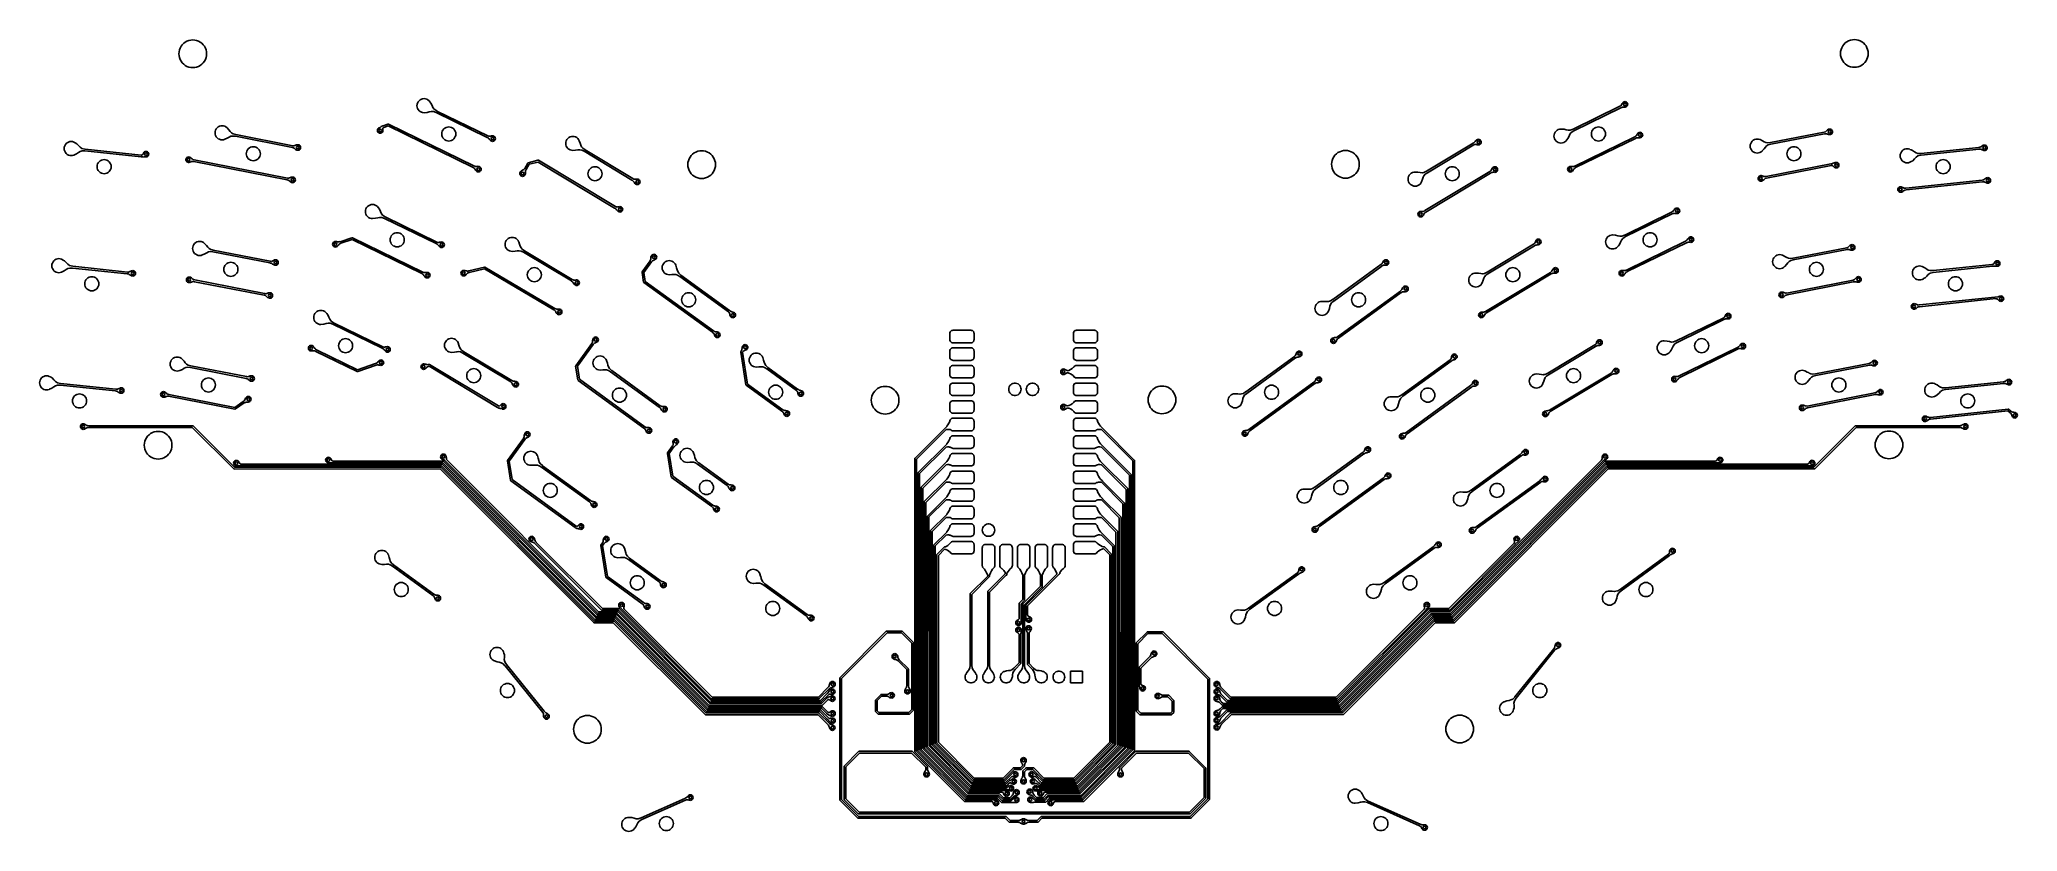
# Model space of a CAD drawing. Extents: x 95 to 380, y -206 to -92.
import ezdxf

# ---------------------------------------------------------------- set-up
doc = ezdxf.new("R2010")
doc.units = 0
doc.layers.add('BLACK', color=7, linetype='CONTINUOUS')

msp = doc.modelspace()

# ---------------------------------------------------------------- linework, layer by layer
at = {"layer": 'BLACK', "linetype": 'CONTINUOUS'}
for p, q in [((114.830003, -93.647495), (114.85036, -93.362865)), ((114.85036, -93.932125), (114.830003, -93.647495)), ((114.85036, -93.362865), (114.911017, -93.08403)), ((114.911017, -94.21096), (114.85036, -93.932125)), ((114.911017, -93.08403), (115.010739, -92.816665)), ((115.010739, -94.478325), (114.911017, -94.21096)), ((115.010739, -92.816665), (115.147496, -92.566213)), ((115.147496, -92.566213), (115.318504, -92.337774)), ((115.318504, -92.337774), (115.520282, -92.135996)), ((115.520282, -92.135996), (115.748721, -91.964988)), ((115.748721, -91.964988), (115.999173, -91.828231)), ((115.999173, -91.828231), (116.266538, -91.728509)), ((116.266538, -91.728509), (116.545373, -91.667852)), ((116.545373, -91.667852), (116.830003, -91.647495)), ((116.830003, -91.647495), (117.114633, -91.667852)), ((117.114633, -91.667852), (117.393468, -91.728509)), ((117.393468, -91.728509), (117.660833, -91.828231)), ((117.660833, -91.828231), (117.911285, -91.964988)), ((117.911285, -91.964988), (118.139724, -92.135996)), ((118.139724, -92.135996), (118.341502, -92.337774)), ((118.341502, -92.337774), (118.51251, -92.566213)), ((118.51251, -92.566213), (118.649267, -92.816665)), ((118.649267, -92.816665), (118.748989, -93.08403)), ((118.748989, -94.21096), (118.649267, -94.478325)), ((118.748989, -93.08403), (118.809646, -93.362865)), ((118.809646, -93.932125), (118.748989, -94.21096)), ((118.809646, -93.362865), (118.830003, -93.647495)), ((118.830003, -93.647495), (118.809646, -93.932125)), ((354.810026, -93.602017), (354.830383, -93.317387)), ((354.830383, -93.886647), (354.810026, -93.602017)), ((354.830383, -93.317387), (354.89104, -93.038552)), ((354.89104, -94.165482), (354.830383, -93.886647)), ((354.89104, -93.038552), (354.990762, -92.771187)), ((354.990762, -94.432847), (354.89104, -94.165482)), ((354.990762, -92.771187), (355.127519, -92.520735)), ((355.127519, -92.520735), (355.298527, -92.292296)), ((355.298527, -92.292296), (355.500305, -92.090518)), ((355.500305, -92.090518), (355.728744, -91.91951)), ((355.728744, -91.91951), (355.979196, -91.782753)), ((355.979196, -91.782753), (356.246561, -91.683031)), ((356.246561, -91.683031), (356.525396, -91.622374)), ((356.525396, -91.622374), (356.810026, -91.602017)), ((356.810026, -91.602017), (357.094656, -91.622374)), ((357.094656, -91.622374), (357.373491, -91.683031)), ((357.373491, -91.683031), (357.640856, -91.782753)), ((357.640856, -91.782753), (357.891308, -91.91951)), ((357.891308, -91.91951), (358.119747, -92.090518)), ((358.119747, -92.090518), (358.321525, -92.292296)), ((358.321525, -92.292296), (358.492533, -92.520735)), ((358.492533, -92.520735), (358.62929, -92.771187)), ((358.62929, -92.771187), (358.729012, -93.038552)), ((358.729012, -94.165482), (358.62929, -94.432847)), ((358.729012, -93.038552), (358.789669, -93.317387)), ((358.789669, -93.886647), (358.729012, -94.165482)), ((358.789669, -93.317387), (358.810026, -93.602017)), ((358.810026, -93.602017), (358.789669, -93.886647)), ((115.147496, -94.728777), (115.010739, -94.478325)), ((115.318504, -94.957216), (115.147496, -94.728777)), ((115.520282, -95.158994), (115.318504, -94.957216)), ((115.748721, -95.330002), (115.520282, -95.158994)), ((115.999173, -95.466759), (115.748721, -95.330002)), ((116.266538, -95.566481), (115.999173, -95.466759)), ((116.545373, -95.627138), (116.266538, -95.566481)), ((116.830003, -95.647495), (116.545373, -95.627138)), ((117.114633, -95.627138), (116.830003, -95.647495)), ((117.393468, -95.566481), (117.114633, -95.627138)), ((117.660833, -95.466759), (117.393468, -95.566481)), ((117.911285, -95.330002), (117.660833, -95.466759)), ((118.139724, -95.158994), (117.911285, -95.330002)), ((118.341502, -94.957216), (118.139724, -95.158994)), ((118.51251, -94.728777), (118.341502, -94.957216)), ((118.649267, -94.478325), (118.51251, -94.728777)), ((355.127519, -94.683299), (354.990762, -94.432847)), ((355.298527, -94.911738), (355.127519, -94.683299)), ((355.500305, -95.113516), (355.298527, -94.911738)), ((355.728744, -95.284524), (355.500305, -95.113516)), ((355.979196, -95.421281), (355.728744, -95.284524)), ((356.246561, -95.521003), (355.979196, -95.421281)), ((356.525396, -95.58166), (356.246561, -95.521003)), ((356.810026, -95.602017), (356.525396, -95.58166)), ((357.094656, -95.58166), (356.810026, -95.602017)), ((357.373491, -95.521003), (357.094656, -95.58166)), ((357.640856, -95.421281), (357.373491, -95.521003)), ((357.891308, -95.284524), (357.640856, -95.421281)), ((358.119747, -95.113516), (357.891308, -95.284524)), ((358.321525, -94.911738), (358.119747, -95.113516)), ((358.492533, -94.683299), (358.321525, -94.911738)), ((358.62929, -94.432847), (358.492533, -94.683299)), ((149.216707, -101.14365), (149.236229, -100.945438)), ((149.236229, -101.341862), (149.216707, -101.14365)), ((149.236229, -100.945438), (149.294045, -100.754844)), ((149.294045, -101.532456), (149.236229, -101.341862)), ((149.294045, -100.754844), (149.387934, -100.579191)), ((149.387934, -101.708109), (149.294045, -101.532456)), ((149.387934, -100.579191), (149.514287, -100.42523)), ((149.514287, -101.86207), (149.387934, -101.708109)), ((149.514287, -100.42523), (149.668248, -100.298877)), ((149.668248, -101.988423), (149.514287, -101.86207)), ((149.668248, -100.298877), (149.843901, -100.204988)), ((149.843901, -102.082312), (149.668248, -101.988423)), ((149.843901, -100.204988), (150.034495, -100.147172)), ((150.034495, -102.140128), (149.843901, -102.082312)), ((150.034495, -100.147172), (150.232707, -100.12765)), ((150.232707, -102.15965), (150.034495, -102.140128)), ((150.232707, -100.12765), (150.430919, -100.147172)), ((150.245191, -102.15842), (150.232707, -102.15965)), ((150.245446, -102.1585), (150.245191, -102.15842)), ((150.667788, -102.120406), (150.245446, -102.1585)), ((150.430919, -100.147172), (150.621513, -100.204988)), ((150.621513, -100.204988), (150.797166, -100.298877)), ((150.66953, -102.120115), (150.667788, -102.120406)), ((150.992533, -102.0407), (150.66953, -102.120115)), ((150.797166, -100.298877), (150.951127, -100.42523)), ((150.951127, -100.42523), (151.07748, -100.579191)), ((151.273161, -101.978302), (150.992533, -102.0407)), ((151.07748, -100.579191), (151.088162, -100.599175)), ((151.088162, -100.599175), (151.237577, -100.788836)), ((151.237577, -100.788836), (151.238957, -100.791061)), ((151.238957, -100.791061), (151.390473, -101.110448)), ((151.273164, -101.978302), (151.273161, -101.978302)), ((151.273166, -101.978302), (151.273164, -101.978302)), ((151.273167, -101.978302), (151.273166, -101.978302)), ((151.57955, -101.990635), (151.273167, -101.978302)), ((151.390473, -101.110448), (151.390663, -101.110871)), ((151.390663, -101.110871), (151.513015, -101.397633)), ((151.513015, -101.397633), (151.711095, -101.660897)), ((151.970709, -102.131661), (151.57955, -101.990635)), ((151.711095, -101.660897), (151.711099, -101.660901)), ((151.711099, -101.660901), (152.081592, -101.904868)), ((151.97434, -102.131687), (151.970709, -102.131661)), ((159.346674, -105.725407), (151.97434, -102.131687)), ((152.081592, -101.904868), (152.085284, -101.910314)), ((152.085284, -101.910314), (159.457456, -105.503956)), ((316.182792, -104.539657), (322.956073, -101.234142)), ((323.063048, -101.457452), (316.289788, -104.762956)), ((322.956073, -101.234142), (322.958064, -101.231599)), ((322.958064, -101.231599), (323.09751, -101.141396)), ((323.069302, -101.457258), (323.063048, -101.457452)), ((323.203482, -101.396724), (323.069302, -101.457258)), ((323.09751, -101.141396), (323.176299, -101.04188)), ((323.176299, -101.04188), (323.226319, -100.933443)), ((323.203483, -101.396723), (323.203482, -101.396724)), ((323.311568, -101.36235), (323.203483, -101.396723)), ((323.226319, -100.933443), (323.226441, -100.933189)), ((323.226441, -100.933189), (323.287872, -100.811388)), ((323.287872, -100.811388), (323.289183, -100.809351)), ((323.289183, -100.809351), (323.35805, -100.723566)), ((323.331272, -101.359763), (323.311568, -101.36235)), ((323.410088, -101.349419), (323.331272, -101.359763)), ((323.35805, -100.723566), (323.3623, -100.715226)), ((323.3623, -100.715226), (323.374702, -100.702823)), ((323.374702, -100.702823), (323.394914, -100.677647)), ((323.394914, -100.677647), (323.402765, -100.673342)), ((323.402765, -100.673342), (323.403863, -100.673662)), ((323.403863, -100.673662), (323.450793, -100.626733)), ((323.525909, -101.348545), (323.410088, -101.349419)), ((323.450793, -100.626733), (323.5623, -100.569917)), ((323.525921, -101.348545), (323.525909, -101.348545)), ((323.52594, -101.348545), (323.525921, -101.348545)), ((323.674102, -101.350207), (323.52594, -101.348545)), ((323.5623, -100.569917), (323.685907, -100.55034)), ((323.674207, -101.350208), (323.674102, -101.350207)), ((323.677226, -101.348965), (323.674207, -101.350208)), ((323.685907, -101.35034), (323.677226, -101.348965)), ((323.685907, -100.55034), (323.809514, -100.569917)), ((323.809514, -101.330763), (323.685907, -101.35034)), ((323.809514, -100.569917), (323.921021, -100.626733)), ((323.921021, -101.273947), (323.809514, -101.330763)), ((323.921021, -100.626733), (324.009514, -100.715226)), ((324.009514, -101.185454), (323.921021, -101.273947)), ((324.009514, -100.715226), (324.06633, -100.826733)), ((324.06633, -101.073947), (324.009514, -101.185454)), ((324.06633, -100.826733), (324.085907, -100.95034)), ((324.085907, -100.95034), (324.06633, -101.073947)), ((120.05211, -105.059178), (120.071632, -104.860966)), ((120.071632, -105.25739), (120.05211, -105.059178)), ((120.071632, -104.860966), (120.129448, -104.670372)), ((120.129448, -105.447984), (120.071632, -105.25739)), ((120.129448, -104.670372), (120.223337, -104.494719)), ((120.223337, -105.623637), (120.129448, -105.447984)), ((120.223337, -104.494719), (120.34969, -104.340758)), ((120.34969, -105.777598), (120.223337, -105.623637)), ((120.34969, -104.340758), (120.503651, -104.214405)), ((120.503651, -104.214405), (120.679304, -104.120516)), ((120.679304, -104.120516), (120.869898, -104.0627)), ((120.869898, -104.0627), (121.06811, -104.043178)), ((121.06811, -104.043178), (121.266322, -104.0627)), ((121.266322, -104.0627), (121.456916, -104.120516)), ((121.456916, -104.120516), (121.632569, -104.214405)), ((121.632569, -104.214405), (121.78653, -104.340758)), ((121.78653, -104.340758), (121.793357, -104.349076)), ((121.793357, -104.349076), (121.794345, -104.349487)), ((121.794345, -104.349487), (121.794771, -104.349937)), ((121.794771, -104.349937), (122.055661, -104.640522)), ((122.089288, -105.670097), (121.822395, -105.82172)), ((122.055661, -104.640522), (122.056126, -104.641073)), ((122.056126, -104.641073), (122.245694, -104.880357)), ((122.328677, -105.562737), (122.089288, -105.670097)), ((122.245694, -104.880357), (122.245699, -104.880363)), ((122.245699, -104.880363), (122.413623, -105.053454)), ((122.610246, -105.520196), (122.328677, -105.562737)), ((122.413623, -105.053454), (122.42733, -105.067583)), ((122.42733, -105.067583), (122.427332, -105.067585)), ((122.427332, -105.067585), (122.580677, -105.157118)), ((122.580677, -105.157118), (122.672215, -105.210564)), ((122.61025, -105.520196), (122.610246, -105.520196)), ((122.993374, -105.561667), (122.61025, -105.520196)), ((122.672215, -105.210564), (122.672217, -105.210564)), ((122.672217, -105.210564), (122.67222, -105.210566)), ((122.67222, -105.210566), (122.859328, -105.263241)), ((122.859328, -105.263241), (123.041399, -105.314498)), ((122.99644, -105.560907), (122.993374, -105.561667)), ((131.213189, -107.156249), (122.99644, -105.560907)), ((123.041399, -105.314498), (123.046305, -105.318362)), ((123.046305, -105.318362), (131.263704, -106.91383)), ((143.492929, -104.709485), (143.512506, -104.585878)), ((143.512506, -104.833092), (143.492929, -104.709485)), ((143.512506, -104.585878), (143.569322, -104.474371)), ((143.569322, -104.944599), (143.512506, -104.833092)), ((143.569322, -104.474371), (143.657815, -104.385878)), ((143.657815, -105.033092), (143.569322, -104.944599)), ((143.657815, -104.385878), (143.744162, -104.341881)), ((143.769322, -105.089908), (143.657815, -105.033092)), ((143.744162, -104.341881), (143.744164, -104.341397)), ((143.744164, -104.341397), (143.750104, -104.335257)), ((143.750104, -104.335257), (143.893006, -104.270064)), ((143.892929, -105.109485), (143.769322, -105.089908)), ((144.016536, -105.089908), (143.892929, -105.109485)), ((143.893006, -104.270064), (143.995946, -104.213209)), ((143.995946, -104.213209), (143.999767, -104.205285)), ((143.999767, -104.205285), (144.012616, -104.18442)), ((144.012616, -104.184419), (144.012617, -104.184418)), ((144.012616, -104.18442), (144.012616, -104.184419)), ((144.012617, -104.184418), (144.039562, -104.16058)), ((144.128043, -105.033092), (144.016536, -105.089908)), ((144.039562, -104.16058), (144.049144, -104.152102)), ((144.049144, -104.152102), (144.049145, -104.152101)), ((144.049145, -104.152101), (144.049146, -104.152101)), ((144.049146, -104.152101), (144.30728, -104.062537)), ((144.216536, -104.944599), (144.128043, -105.033092)), ((144.264781, -104.849912), (144.216536, -104.944599)), ((144.265468, -104.848927), (144.264781, -104.849912)), ((144.265607, -104.848291), (144.265468, -104.848927)), ((144.273352, -104.833092), (144.265607, -104.848291)), ((144.284846, -104.760519), (144.273352, -104.833092)), ((144.282498, -104.448365), (144.282497, -104.448367)), ((144.282497, -104.448367), (144.289995, -104.565743)), ((144.316192, -104.353303), (144.282498, -104.448365)), ((144.296832, -104.705837), (144.284846, -104.760519)), ((144.289995, -104.565743), (144.290003, -104.565884)), ((144.290003, -104.565884), (144.297087, -104.702727)), ((144.297087, -104.702727), (144.296832, -104.705837)), ((144.30728, -104.062537), (144.339896, -104.04993)), ((144.316193, -104.353302), (144.316192, -104.353303)), ((144.424608, -104.286838), (144.316193, -104.353302)), ((144.339896, -104.04993), (144.343378, -104.050012)), ((144.343378, -104.050012), (145.007439, -103.819608)), ((144.428415, -104.282646), (144.424608, -104.286838)), ((145.037066, -104.071466), (144.428415, -104.282646)), ((145.007439, -103.819608), (145.031274, -103.81394)), ((145.031274, -103.81394), (145.031277, -103.81394)), ((145.031277, -103.81394), (145.031278, -103.81394)), ((145.031278, -103.81394), (145.07996, -103.816917)), ((157.31553, -110.057552), (145.037066, -104.071466)), ((145.07996, -103.816917), (145.088391, -103.821029)), ((145.088391, -103.821029), (157.428197, -109.83702)), ((152.790101, -105.222973), (152.809623, -105.024761)), ((152.809623, -105.421185), (152.790101, -105.222973)), ((152.809623, -105.024761), (152.867439, -104.834167)), ((152.867439, -105.611779), (152.809623, -105.421185)), ((152.867439, -104.834167), (152.961328, -104.658514)), ((152.961328, -105.787432), (152.867439, -105.611779)), ((152.961328, -104.658514), (153.087681, -104.504553)), ((153.087681, -104.504553), (153.241642, -104.3782)), ((153.241642, -104.3782), (153.417295, -104.284311)), ((153.417295, -104.284311), (153.607889, -104.226495)), ((153.607889, -104.226495), (153.806101, -104.206973)), ((153.806101, -104.206973), (154.004313, -104.226495)), ((154.004313, -104.226495), (154.194907, -104.284311)), ((154.194907, -104.284311), (154.37056, -104.3782)), ((154.37056, -104.3782), (154.524521, -104.504553)), ((154.524521, -104.504553), (154.650874, -104.658514)), ((154.650874, -104.658514), (154.744763, -104.834167)), ((154.744763, -105.611779), (154.650874, -105.787432)), ((154.744763, -104.834167), (154.802579, -105.024761)), ((154.802579, -105.421185), (154.744763, -105.611779)), ((154.802579, -105.024761), (154.822101, -105.222973)), ((154.822101, -105.222973), (154.802579, -105.421185)), ((159.457456, -105.503956), (159.460426, -105.503978)), ((159.460426, -105.503978), (159.607036, -105.556879)), ((159.607036, -105.556879), (159.725858, -105.561309)), ((159.725858, -105.561309), (159.834894, -105.536386)), ((159.834894, -105.536386), (159.961158, -105.505013)), ((159.961158, -105.505013), (159.962928, -105.504716)), ((159.962928, -105.504716), (160.122436, -105.49037)), ((160.122436, -105.49037), (160.124285, -105.490948)), ((160.124285, -105.490948), (160.135154, -105.489227)), ((160.135154, -105.489227), (160.258761, -105.508804)), ((160.258761, -105.508804), (160.370268, -105.56562)), ((160.370268, -105.56562), (160.458761, -105.654113)), ((160.458761, -105.654113), (160.515577, -105.76562)), ((171.153084, -105.743007), (171.328737, -105.649118)), ((171.328737, -105.649118), (171.519331, -105.591302)), ((171.519331, -105.591302), (171.717543, -105.57178)), ((171.717543, -105.57178), (171.915755, -105.591302)), ((171.915755, -105.591302), (172.106349, -105.649118)), ((172.106349, -105.649118), (172.282002, -105.743007)), ((313.422421, -105.527371), (313.441943, -105.329159)), ((313.441943, -105.725583), (313.422421, -105.527371)), ((313.441943, -105.329159), (313.499759, -105.138565)), ((313.499759, -105.138565), (313.593648, -104.962912)), ((313.593648, -104.962912), (313.720001, -104.808951)), ((313.720001, -104.808951), (313.873962, -104.682598)), ((313.873962, -104.682598), (314.049615, -104.588709)), ((314.049615, -104.588709), (314.240209, -104.530893)), ((314.240209, -104.530893), (314.438421, -104.511371)), ((314.438421, -104.511371), (314.450022, -104.512513)), ((314.450022, -104.512513), (314.450119, -104.512474)), ((314.450119, -104.512474), (314.451159, -104.51252)), ((314.451159, -104.51252), (314.873508, -104.550614)), ((314.873508, -104.550614), (314.875239, -104.550904)), ((314.875239, -104.550904), (315.19823, -104.630316)), ((315.19823, -104.630316), (315.478882, -104.69272)), ((315.596188, -105.560572), (315.444671, -105.879959)), ((315.478882, -104.69272), (315.785265, -104.680387)), ((315.596378, -105.560149), (315.596188, -105.560572)), ((315.71873, -105.273387), (315.596378, -105.560149)), ((315.91681, -105.010124), (315.71873, -105.273387)), ((315.785265, -104.680387), (316.176426, -104.53936)), ((315.916814, -105.01012), (315.91681, -105.010124)), ((316.287307, -104.766154), (315.916814, -105.01012)), ((316.176426, -104.53936), (316.182792, -104.539657)), ((316.289788, -104.762956), (316.287307, -104.766154)), ((316.447425, -109.862104), (325.101695, -105.638838)), ((318.836976, -105.222985), (318.856498, -105.024773)), ((318.856498, -105.421197), (318.836976, -105.222985)), ((318.856498, -105.024773), (318.914314, -104.834179)), ((318.914314, -105.611791), (318.856498, -105.421197)), ((318.914314, -104.834179), (319.008203, -104.658526)), ((319.008203, -105.787444), (318.914314, -105.611791)), ((319.008203, -104.658526), (319.134556, -104.504565)), ((319.134556, -104.504565), (319.288517, -104.378212)), ((319.288517, -104.378212), (319.46417, -104.284323)), ((319.46417, -104.284323), (319.654764, -104.226507)), ((319.654764, -104.226507), (319.852976, -104.206985)), ((319.852976, -104.206985), (320.051188, -104.226507)), ((320.051188, -104.226507), (320.241782, -104.284323)), ((320.241782, -104.284323), (320.417435, -104.378212)), ((320.417435, -104.378212), (320.571396, -104.504565)), ((320.571396, -104.504565), (320.697749, -104.658526)), ((320.697749, -104.658526), (320.791638, -104.834179)), ((320.791638, -105.611791), (320.697749, -105.787444)), ((320.791638, -104.834179), (320.849454, -105.024773)), ((320.849454, -105.421197), (320.791638, -105.611791)), ((320.849454, -105.024773), (320.868976, -105.222985)), ((320.868976, -105.222985), (320.849454, -105.421197)), ((325.101695, -105.638838), (325.103569, -105.636471)), ((325.103569, -105.636471), (325.243207, -105.548284)), ((325.243207, -105.548284), (325.325061, -105.452605)), ((325.325061, -105.452605), (325.379116, -105.348609)), ((325.379116, -105.348609), (325.379196, -105.348459)), ((325.379196, -105.348459), (325.443874, -105.230502)), ((325.443874, -105.230502), (325.445082, -105.228716)), ((325.445082, -105.228716), (325.516328, -105.141949)), ((325.516328, -105.141949), (325.518899, -105.136905)), ((325.518899, -105.136905), (325.527685, -105.128118)), ((325.527685, -105.128118), (325.551493, -105.099125)), ((325.551493, -105.099125), (325.55939, -105.094907)), ((325.55939, -105.094907), (325.560545, -105.095258)), ((325.560545, -105.095258), (325.607392, -105.048412)), ((325.607392, -105.048412), (325.718899, -104.991596)), ((325.718899, -104.991596), (325.842506, -104.972019)), ((325.842506, -104.972019), (325.966113, -104.991596)), ((325.966113, -104.991596), (326.07762, -105.048412)), ((326.07762, -105.048412), (326.166113, -105.136905)), ((326.166113, -105.607133), (326.07762, -105.695626)), ((326.166113, -105.136905), (326.222929, -105.248412)), ((326.222929, -105.495626), (326.166113, -105.607133)), ((326.222929, -105.248412), (326.242506, -105.372019)), ((326.242506, -105.372019), (326.222929, -105.495626)), ((344.705905, -106.46652), (352.458592, -104.957742)), ((352.502944, -105.201358), (344.750535, -106.710082)), ((352.458592, -104.957742), (352.461194, -104.955783)), ((352.461194, -104.955783), (352.629133, -104.901356)), ((352.509572, -105.203422), (352.502944, -105.201358)), ((352.612898, -105.194002), (352.509572, -105.203422)), ((352.683361, -105.187578), (352.612898, -105.194002)), ((352.629133, -104.901356), (352.738871, -104.822153)), ((352.683362, -105.187578), (352.683361, -105.187578)), ((352.814452, -105.210178), (352.683362, -105.187578)), ((352.738871, -104.822153), (352.823844, -104.730185)), ((352.928046, -105.251579), (352.814452, -105.210178)), ((352.823844, -104.730185), (352.824473, -104.729555)), ((352.824473, -104.729555), (352.927531, -104.63391)), ((352.927531, -104.63391), (352.929786, -104.632273)), ((352.928682, -105.25179), (352.928046, -105.251579)), ((353.060008, -105.291294), (352.928682, -105.25179)), ((352.929786, -104.632273), (353.084256, -104.54631)), ((353.062269, -105.291737), (353.060008, -105.291294)), ((353.235996, -105.308277), (353.062269, -105.291737)), ((353.084256, -104.54631), (353.093151, -104.545283)), ((353.093151, -104.545283), (353.093228, -104.545344)), ((353.093228, -104.545344), (353.125167, -104.529071)), ((353.125167, -104.529071), (353.248774, -104.509494)), ((353.237076, -105.30833), (353.235996, -105.308277)), ((353.238284, -105.307832), (353.237076, -105.30833)), ((353.248774, -105.309494), (353.238284, -105.307832)), ((353.248774, -104.509494), (353.372381, -104.529071)), ((353.372381, -105.289917), (353.248774, -105.309494)), ((353.372381, -104.529071), (353.483888, -104.585887)), ((353.483888, -105.233101), (353.372381, -105.289917)), ((353.483888, -104.585887), (353.572381, -104.67438)), ((353.572381, -105.144608), (353.483888, -105.233101)), ((353.572381, -104.67438), (353.629197, -104.785887)), ((353.629197, -105.033101), (353.572381, -105.144608)), ((353.629197, -104.785887), (353.648774, -104.909494)), ((353.648774, -104.909494), (353.629197, -105.033101)), ((98.259816, -107.330316), (98.279338, -107.132104)), ((98.279338, -107.528528), (98.259816, -107.330316)), ((98.279338, -107.132104), (98.337154, -106.94151)), ((98.337154, -107.719122), (98.279338, -107.528528)), ((98.337154, -106.94151), (98.431043, -106.765857)), ((98.431043, -107.894775), (98.337154, -107.719122)), ((98.431043, -106.765857), (98.557396, -106.611896)), ((98.557396, -108.048736), (98.431043, -107.894775)), ((98.557396, -106.611896), (98.711357, -106.485543)), ((98.711357, -108.175089), (98.557396, -108.048736)), ((98.711357, -106.485543), (98.88701, -106.391654)), ((98.88701, -108.268978), (98.711357, -108.175089)), ((98.88701, -106.391654), (99.077604, -106.333838)), ((99.077604, -108.326794), (98.88701, -108.268978)), ((99.077604, -106.333838), (99.275816, -106.314316)), ((99.275816, -108.346316), (99.077604, -108.326794)), ((99.275816, -106.314316), (99.474028, -106.333838)), ((99.474028, -108.326794), (99.275816, -108.346316)), ((99.474028, -106.333838), (99.664622, -106.391654)), ((99.664622, -108.268978), (99.474028, -108.326794)), ((99.664622, -106.391654), (99.840275, -106.485543)), ((99.675306, -108.263266), (99.664622, -108.268978)), ((99.675894, -108.26322), (99.675306, -108.263266)), ((100.044, -108.075228), (99.675894, -108.26322)), ((99.840275, -106.485543), (99.867739, -106.508082)), ((99.867739, -106.508082), (100.072888, -106.625675)), ((100.045255, -108.074485), (100.044, -108.075228)), ((100.313176, -107.89244), (100.045255, -108.074485)), ((100.072888, -106.625675), (100.075215, -106.627428)), ((100.075215, -106.627428), (100.333327, -106.878042)), ((100.313206, -107.892421), (100.313176, -107.89244)), ((100.550519, -107.74647), (100.313206, -107.892421)), ((100.333327, -106.878042), (100.333803, -106.878533)), ((100.333803, -106.878533), (100.549623, -107.11514)), ((100.549623, -107.11514), (100.829046, -107.304807)), ((100.836855, -107.661946), (100.550519, -107.74647)), ((100.829046, -107.304807), (101.268683, -107.412697)), ((100.83686, -107.661945), (100.836855, -107.661946)), ((101.241884, -107.663713), (100.83686, -107.661945)), ((101.245217, -107.66254), (101.241884, -107.663713)), ((109.37938, -108.515596), (101.245217, -107.66254)), ((101.268683, -107.412697), (101.273996, -107.416598)), ((101.273996, -107.416598), (109.404693, -108.26929)), ((109.384595, -108.518361), (109.37938, -108.515596)), ((109.546368, -108.533753), (109.384595, -108.518361)), ((109.404693, -108.26929), (109.408524, -108.267733)), ((109.408524, -108.267733), (109.529407, -108.256626)), ((109.529407, -108.256626), (109.602129, -108.19478)), ((109.546767, -108.533784), (109.546368, -108.533753)), ((109.561106, -108.534654), (109.546767, -108.533784)), ((109.727357, -108.552089), (109.561106, -108.534654)), ((109.602129, -108.19478), (109.649061, -108.09782)), ((109.649061, -108.09782), (109.701622, -107.981634)), ((109.701622, -107.981634), (109.702882, -107.979491)), ((109.702882, -107.979491), (109.740713, -107.928465)), ((109.751301, -108.546956), (109.732239, -108.552603)), ((109.740713, -107.928465), (109.752526, -107.905283)), ((109.765775, -108.542669), (109.751301, -108.546956)), ((109.752526, -107.905283), (109.773317, -107.884491)), ((109.777225, -108.542836), (109.765775, -108.542669)), ((109.773317, -107.884491), (109.785223, -107.868434)), ((109.777519, -108.542836), (109.777225, -108.542836)), ((109.901448, -108.541518), (109.777519, -108.542836)), ((109.785223, -107.868434), (109.792904, -107.863829)), ((109.792904, -107.863829), (109.793764, -107.864044)), ((109.793764, -107.864044), (109.841019, -107.81679)), ((109.841019, -107.81679), (109.952526, -107.759974)), ((109.901449, -108.541519), (109.901448, -108.541518)), ((110.064536, -108.540471), (109.901449, -108.541519)), ((109.952526, -107.759974), (110.076133, -107.740397)), ((110.067859, -108.539086), (110.064536, -108.540471)), ((110.076133, -108.540397), (110.067859, -108.539086)), ((110.076133, -107.740397), (110.19974, -107.759974)), ((110.19974, -108.52082), (110.076133, -108.540397)), ((110.19974, -107.759974), (110.311247, -107.81679)), ((110.311247, -108.464004), (110.19974, -108.52082)), ((110.311247, -107.81679), (110.39974, -107.905283)), ((110.39974, -108.375511), (110.311247, -108.464004)), ((110.39974, -107.905283), (110.456556, -108.01679)), ((110.456556, -108.264004), (110.39974, -108.375511)), ((110.456556, -108.01679), (110.476133, -108.140397)), ((110.476133, -108.140397), (110.456556, -108.264004)), ((116.105875, -108.552893), (116.229482, -108.533316)), ((116.229482, -108.533316), (116.353089, -108.552893)), ((120.503651, -105.903951), (120.34969, -105.777598)), ((120.679304, -105.99784), (120.503651, -105.903951)), ((120.869898, -106.055656), (120.679304, -105.99784)), ((121.06811, -106.075178), (120.869898, -106.055656)), ((121.266322, -106.055656), (121.06811, -106.075178)), ((121.456916, -105.99784), (121.266322, -106.055656)), ((121.466831, -105.99254), (121.456916, -105.99784)), ((121.468057, -105.992471), (121.466831, -105.99254)), ((121.821694, -105.822087), (121.468057, -105.992471)), ((121.822395, -105.82172), (121.821694, -105.822087)), ((124.559547, -108.074642), (124.579069, -107.87643)), ((124.579069, -108.272854), (124.559547, -108.074642)), ((124.579069, -107.87643), (124.636885, -107.685836)), ((124.636885, -108.463448), (124.579069, -108.272854)), ((124.636885, -107.685836), (124.730774, -107.510183)), ((124.730774, -108.639101), (124.636885, -108.463448)), ((124.730774, -107.510183), (124.857127, -107.356222)), ((124.857127, -107.356222), (125.011088, -107.229869)), ((125.011088, -107.229869), (125.186741, -107.13598)), ((125.186741, -107.13598), (125.377335, -107.078164)), ((125.377335, -107.078164), (125.575547, -107.058642)), ((125.575547, -107.058642), (125.773759, -107.078164)), ((125.773759, -107.078164), (125.964353, -107.13598)), ((125.964353, -107.13598), (126.140006, -107.229869)), ((126.140006, -107.229869), (126.293967, -107.356222)), ((126.293967, -107.356222), (126.42032, -107.510183)), ((126.42032, -107.510183), (126.514209, -107.685836)), ((126.514209, -108.463448), (126.42032, -108.639101)), ((126.514209, -107.685836), (126.572025, -107.87643)), ((126.572025, -108.272854), (126.514209, -108.463448)), ((126.572025, -107.87643), (126.591547, -108.074642)), ((126.591547, -108.074642), (126.572025, -108.272854)), ((131.218573, -107.160738), (131.213189, -107.156249)), ((131.38567, -107.212847), (131.218573, -107.160738)), ((131.263704, -106.91383), (131.266694, -106.913045)), ((131.266694, -106.913045), (131.442099, -106.927047)), ((131.385675, -107.212849), (131.38567, -107.212847)), ((131.496986, -107.286945), (131.385675, -107.212849)), ((131.442099, -106.927047), (131.573709, -106.899125)), ((131.49699, -107.286948), (131.496986, -107.286945)), ((131.496992, -107.28695), (131.49699, -107.286948)), ((131.58436, -107.37292), (131.496992, -107.28695)), ((131.573709, -106.899125), (131.687466, -106.851259)), ((131.584898, -107.373416), (131.58436, -107.37292)), ((131.631518, -107.413693), (131.584898, -107.373416)), ((131.689711, -107.463966), (131.631518, -107.413693)), ((131.687466, -106.851259), (131.688176, -106.85099)), ((131.688176, -106.85099), (131.819876, -106.806105)), ((131.691785, -107.465399), (131.689711, -107.463966)), ((131.789116, -107.518145), (131.691785, -107.465399)), ((131.845848, -107.54889), (131.789116, -107.518145)), ((131.819876, -106.806105), (131.822394, -106.805548)), ((131.822394, -106.805548), (131.997395, -106.786882)), ((131.846913, -107.549398), (131.845848, -107.54889)), ((131.854287, -107.549416), (131.846913, -107.549398)), ((131.886696, -107.565929), (131.854287, -107.549416)), ((132.010303, -107.585506), (131.886696, -107.565929)), ((131.997395, -106.786882), (131.99887, -106.787316)), ((131.99887, -106.787316), (132.010303, -106.785506)), ((132.010303, -106.785506), (132.13391, -106.805083)), ((132.13391, -107.565929), (132.010303, -107.585506)), ((132.13391, -106.805083), (132.245417, -106.861899)), ((132.245417, -107.509113), (132.13391, -107.565929)), ((132.245417, -106.861899), (132.33391, -106.950392)), ((132.33391, -107.42062), (132.245417, -107.509113)), ((132.33391, -106.950392), (132.390726, -107.061899)), ((132.390726, -107.309113), (132.33391, -107.42062)), ((132.390726, -107.061899), (132.410303, -107.185506)), ((132.410303, -107.185506), (132.390726, -107.309113)), ((153.087681, -105.941393), (152.961328, -105.787432)), ((153.241642, -106.067746), (153.087681, -105.941393)), ((153.417295, -106.161635), (153.241642, -106.067746)), ((153.607889, -106.219451), (153.417295, -106.161635)), ((153.806101, -106.238973), (153.607889, -106.219451)), ((154.004313, -106.219451), (153.806101, -106.238973)), ((154.194907, -106.161635), (154.004313, -106.219451)), ((154.37056, -106.067746), (154.194907, -106.161635)), ((154.524521, -105.941393), (154.37056, -106.067746)), ((154.650874, -105.787432), (154.524521, -105.941393)), ((159.350748, -105.73047), (159.346674, -105.725407)), ((159.488284, -105.805707), (159.350748, -105.73047)), ((159.488285, -105.805708), (159.488284, -105.805707)), ((159.488287, -105.805709), (159.488285, -105.805708)), ((159.583651, -105.877597), (159.488287, -105.805709)), ((159.583657, -105.877603), (159.583651, -105.877597)), ((159.65646, -105.953856), (159.583657, -105.877603)), ((159.656476, -105.953874), (159.65646, -105.953856)), ((159.736059, -106.047477), (159.656476, -105.953874)), ((159.736419, -106.04788), (159.736059, -106.047477)), ((159.844066, -106.163235), (159.736419, -106.04788)), ((159.844327, -106.163507), (159.844066, -106.163235)), ((159.852592, -106.166953), (159.844327, -106.163507)), ((159.853702, -106.166496), (159.852592, -106.166953)), ((159.90004, -106.212834), (159.853702, -106.166496)), ((160.011547, -106.26965), (159.90004, -106.212834)), ((160.135154, -106.289227), (160.011547, -106.26965)), ((160.258761, -106.26965), (160.135154, -106.289227)), ((160.370268, -106.212834), (160.258761, -106.26965)), ((160.458761, -106.124341), (160.370268, -106.212834)), ((160.515577, -106.012834), (160.458761, -106.124341)), ((160.515577, -105.76562), (160.535154, -105.889227)), ((160.535154, -105.889227), (160.515577, -106.012834)), ((170.701543, -106.58778), (170.721065, -106.389568)), ((170.721065, -106.785992), (170.701543, -106.58778)), ((170.721065, -106.389568), (170.778881, -106.198974)), ((170.778881, -106.976586), (170.721065, -106.785992)), ((170.778881, -106.198974), (170.87277, -106.023321)), ((170.87277, -107.152239), (170.778881, -106.976586)), ((170.87277, -106.023321), (170.999123, -105.86936)), ((170.999123, -107.3062), (170.87277, -107.152239)), ((170.999123, -105.86936), (171.153084, -105.743007)), ((171.153084, -107.432553), (170.999123, -107.3062)), ((171.328737, -107.526442), (171.153084, -107.432553)), ((171.519331, -107.584258), (171.328737, -107.526442)), ((171.717543, -107.60378), (171.519331, -107.584258)), ((171.729165, -107.602635), (171.717543, -107.60378)), ((171.73003, -107.602926), (171.729165, -107.602635)), ((172.131922, -107.575449), (171.73003, -107.602926)), ((172.133047, -107.575317), (172.131922, -107.575449)), ((172.444144, -107.523474), (172.133047, -107.575317)), ((172.282002, -105.743007), (172.435963, -105.86936)), ((172.435963, -105.86936), (172.562316, -106.023321)), ((172.444147, -107.523473), (172.444144, -107.523474)), ((172.444152, -107.523473), (172.444147, -107.523473)), ((172.531237, -107.515135), (172.444152, -107.523473)), ((172.713137, -107.497718), (172.531237, -107.515135)), ((172.562316, -106.023321), (172.656205, -106.198974)), ((172.656205, -106.198974), (172.659238, -106.208973)), ((172.659238, -106.208973), (172.660232, -106.209969)), ((172.660232, -106.209969), (172.660402, -106.210406)), ((172.660402, -106.210406), (172.791536, -106.567613)), ((173.000038, -107.5479), (172.713137, -107.497718)), ((172.791536, -106.567613), (172.791654, -106.56795)), ((172.791654, -106.56795), (172.885453, -106.849744)), ((172.885453, -106.849744), (172.885454, -106.849746)), ((172.885454, -106.849746), (172.995419, -107.07836)), ((172.995419, -107.07836), (173.17913, -107.287107)), ((173.000042, -107.547901), (173.000038, -107.5479)), ((173.355859, -107.719146), (173.000042, -107.547901)), ((173.17913, -107.287107), (173.485346, -107.503211)), ((173.359197, -107.719487), (173.355859, -107.719146)), ((180.26907, -111.869271), (173.359197, -107.719487)), ((173.485346, -107.503211), (173.488617, -107.508387)), ((173.488617, -107.508387), (180.399902, -111.659019)), ((188.647494, -108.566203), (188.818502, -108.337764)), ((188.818502, -108.337764), (189.02028, -108.135986)), ((189.02028, -108.135986), (189.248719, -107.964978)), ((189.248719, -107.964978), (189.499171, -107.828221)), ((189.499171, -107.828221), (189.766536, -107.728499)), ((189.766536, -107.728499), (190.045371, -107.667842)), ((190.045371, -107.667842), (190.330001, -107.647485)), ((190.330001, -107.647485), (190.614631, -107.667842)), ((190.614631, -107.667842), (190.893466, -107.728499)), ((190.893466, -107.728499), (191.160831, -107.828221)), ((191.160831, -107.828221), (191.411283, -107.964978)), ((191.411283, -107.964978), (191.639722, -108.135986)), ((191.639722, -108.135986), (191.8415, -108.337764)), ((191.8415, -108.337764), (192.012508, -108.566203)), ((281.490757, -108.771178), (281.627514, -108.520726)), ((281.627514, -108.520726), (281.798522, -108.292287)), ((281.798522, -108.292287), (282.0003, -108.090509)), ((282.0003, -108.090509), (282.228739, -107.919501)), ((282.228739, -107.919501), (282.479191, -107.782744)), ((282.479191, -107.782744), (282.746556, -107.683022)), ((282.746556, -107.683022), (283.025391, -107.622365)), ((283.025391, -107.622365), (283.310021, -107.602008)), ((283.310021, -107.602008), (283.594651, -107.622365)), ((283.594651, -107.622365), (283.873486, -107.683022)), ((283.873486, -107.683022), (284.140851, -107.782744)), ((284.140851, -107.782744), (284.391303, -107.919501)), ((284.391303, -107.919501), (284.619742, -108.090509)), ((284.619742, -108.090509), (284.82152, -108.292287)), ((284.82152, -108.292287), (284.992528, -108.520726)), ((284.992528, -108.520726), (285.129285, -108.771178)), ((295.014414, -110.606431), (301.73093, -106.568647)), ((301.853321, -106.783971), (295.139339, -110.820231)), ((301.73093, -106.568647), (301.73172, -106.56754)), ((301.73172, -106.56754), (301.864877, -106.481011)), ((301.860459, -106.783793), (301.853321, -106.783971)), ((301.997136, -106.72314), (301.860459, -106.783793)), ((301.864877, -106.481011), (301.958457, -106.404548)), ((301.958457, -106.404548), (302.031564, -106.328214)), ((301.99714, -106.723139), (301.997136, -106.72314)), ((302.111465, -106.716541), (301.99714, -106.723139)), ((302.031564, -106.328214), (302.112645, -106.236058)), ((302.111466, -106.716541), (302.111465, -106.716541)), ((302.172805, -106.731642), (302.111466, -106.716541)), ((302.112645, -106.236058), (302.112899, -106.23578)), ((302.112899, -106.23578), (302.22241, -106.120259)), ((302.21899, -106.743013), (302.172805, -106.731642)), ((302.343714, -106.7771), (302.21899, -106.743013)), ((302.22241, -106.120259), (302.230587, -106.116614)), ((302.230587, -106.116614), (302.232019, -106.117163)), ((302.232019, -106.117163), (302.278385, -106.070798)), ((302.278385, -106.070798), (302.389892, -106.013982)), ((302.345623, -106.777455), (302.343714, -106.7771)), ((302.500651, -106.793107), (302.345623, -106.777455)), ((302.389892, -106.013982), (302.513499, -105.994405)), ((302.501801, -106.793166), (302.500651, -106.793107)), ((302.502877, -106.792722), (302.501801, -106.793166)), ((302.513499, -106.794405), (302.502877, -106.792722)), ((302.513499, -105.994405), (302.637106, -106.013982)), ((302.637106, -106.774828), (302.513499, -106.794405)), ((302.637106, -106.013982), (302.748613, -106.070798)), ((302.748613, -106.718012), (302.637106, -106.774828)), ((302.748613, -106.070798), (302.837106, -106.159291)), ((302.837106, -106.629519), (302.748613, -106.718012)), ((302.837106, -106.159291), (302.893922, -106.270798)), ((302.893922, -106.518012), (302.837106, -106.629519)), ((302.893922, -106.270798), (302.913499, -106.394405)), ((302.913499, -106.394405), (302.893922, -106.518012)), ((313.499759, -105.916177), (313.441943, -105.725583)), ((313.593648, -106.09183), (313.499759, -105.916177)), ((313.720001, -106.245791), (313.593648, -106.09183)), ((313.873962, -106.372144), (313.720001, -106.245791)), ((314.049615, -106.466033), (313.873962, -106.372144)), ((314.240209, -106.523849), (314.049615, -106.466033)), ((314.438421, -106.543371), (314.240209, -106.523849)), ((314.636633, -106.523849), (314.438421, -106.543371)), ((314.827227, -106.466033), (314.636633, -106.523849)), ((315.00288, -106.372144), (314.827227, -106.466033)), ((315.156841, -106.245791), (315.00288, -106.372144)), ((315.283194, -106.09183), (315.156841, -106.245791)), ((315.293876, -106.071843), (315.283194, -106.09183)), ((315.443291, -105.882184), (315.293876, -106.071843)), ((315.444671, -105.879959), (315.443291, -105.882184)), ((325.208157, -105.862396), (316.552987, -110.086102)), ((319.134556, -105.941405), (319.008203, -105.787444)), ((319.288517, -106.067758), (319.134556, -105.941405)), ((319.46417, -106.161647), (319.288517, -106.067758)), ((319.654764, -106.219463), (319.46417, -106.161647)), ((319.852976, -106.238985), (319.654764, -106.219463)), ((320.051188, -106.219463), (319.852976, -106.238985)), ((320.241782, -106.161647), (320.051188, -106.219463)), ((320.417435, -106.067758), (320.241782, -106.161647)), ((320.571396, -105.941405), (320.417435, -106.067758)), ((320.697749, -105.787444), (320.571396, -105.941405)), ((325.214583, -105.862271), (325.208157, -105.862396)), ((325.351042, -105.802608), (325.214583, -105.862271)), ((325.461294, -105.772322), (325.351042, -105.802608)), ((325.461297, -105.772322), (325.461294, -105.772322)), ((325.561998, -105.76464), (325.461297, -105.772322)), ((325.562005, -105.76464), (325.561998, -105.76464)), ((325.679994, -105.768293), (325.562005, -105.76464)), ((325.680089, -105.768294), (325.679994, -105.768293)), ((325.680089, -105.768296), (325.680089, -105.768294)), ((325.830564, -105.771745), (325.680089, -105.768296)), ((325.830806, -105.771748), (325.830564, -105.771745)), ((325.833581, -105.770605), (325.830806, -105.771748)), ((325.842506, -105.772019), (325.833581, -105.770605)), ((325.966113, -105.752442), (325.842506, -105.772019)), ((326.07762, -105.695626), (325.966113, -105.752442)), ((341.758676, -106.967269), (341.778198, -106.769057)), ((341.778198, -107.165481), (341.758676, -106.967269)), ((341.778198, -106.769057), (341.836014, -106.578463)), ((341.836014, -107.356075), (341.778198, -107.165481)), ((341.836014, -106.578463), (341.929903, -106.40281)), ((341.929903, -107.531728), (341.836014, -107.356075)), ((341.929903, -106.40281), (342.056256, -106.248849)), ((342.056256, -107.685689), (341.929903, -107.531728)), ((342.056256, -106.248849), (342.210217, -106.122496)), ((342.210217, -107.812042), (342.056256, -107.685689)), ((342.210217, -106.122496), (342.38587, -106.028607)), ((342.38587, -107.905931), (342.210217, -107.812042)), ((342.38587, -106.028607), (342.576464, -105.970791)), ((342.576464, -107.963747), (342.38587, -107.905931)), ((342.576464, -105.970791), (342.774676, -105.951269)), ((342.774676, -107.983269), (342.576464, -107.963747)), ((342.774676, -105.951269), (342.972888, -105.970791)), ((342.972888, -107.963747), (342.774676, -107.983269)), ((342.972888, -105.970791), (343.163482, -106.028607)), ((343.163482, -107.905931), (342.972888, -107.963747)), ((343.163482, -106.028607), (343.173025, -106.033708)), ((343.339135, -107.812042), (343.163482, -107.905931)), ((343.173025, -106.033708), (343.174031, -106.033709)), ((343.174031, -106.033709), (343.174623, -106.033975)), ((343.174623, -106.033975), (343.187189, -106.040029)), ((343.187189, -106.040029), (343.528275, -106.204363)), ((343.493096, -107.685689), (343.339135, -107.812042)), ((343.500172, -107.677066), (343.493096, -107.685689)), ((343.501337, -107.676509), (343.500172, -107.677066)), ((343.762227, -107.385922), (343.501337, -107.676509)), ((343.528275, -106.204363), (343.528948, -106.204716)), ((343.528948, -106.204716), (343.79586, -106.356348)), ((343.762692, -107.385371), (343.762227, -107.385922)), ((343.95226, -107.146084), (343.762692, -107.385371)), ((343.79586, -106.356348), (344.035242, -106.463703)), ((344.133895, -106.958858), (343.95226, -107.146084)), ((344.035242, -106.463703), (344.316816, -106.506244)), ((344.133898, -106.958856), (344.133895, -106.958858)), ((344.378776, -106.815877), (344.133898, -106.958856)), ((344.316816, -106.506244), (344.699939, -106.464773)), ((344.378784, -106.815873), (344.378776, -106.815877)), ((344.747963, -106.711942), (344.378784, -106.815873)), ((344.699939, -106.464773), (344.705905, -106.46652)), ((344.750535, -106.710082), (344.747963, -106.711942)), ((347.067508, -108.074643), (347.08703, -107.876431)), ((347.08703, -108.272855), (347.067508, -108.074643)), ((347.08703, -107.876431), (347.144846, -107.685837)), ((347.144846, -108.463449), (347.08703, -108.272855)), ((347.144846, -107.685837), (347.238735, -107.510184)), ((347.238735, -108.639102), (347.144846, -108.463449)), ((347.238735, -107.510184), (347.365088, -107.356223)), ((347.365088, -107.356223), (347.519049, -107.22987)), ((347.519049, -107.22987), (347.694702, -107.135981)), ((347.694702, -107.135981), (347.885296, -107.078165)), ((347.885296, -107.078165), (348.083508, -107.058643)), ((348.083508, -107.058643), (348.28172, -107.078165)), ((348.28172, -107.078165), (348.472314, -107.135981)), ((348.472314, -107.135981), (348.647967, -107.22987)), ((348.647967, -107.22987), (348.801928, -107.356223)), ((348.801928, -107.356223), (348.928281, -107.510184)), ((348.928281, -107.510184), (349.02217, -107.685837)), ((349.02217, -108.463449), (348.928281, -108.639102)), ((349.02217, -107.685837), (349.079986, -107.876431)), ((349.079986, -108.272855), (349.02217, -108.463449)), ((349.079986, -107.876431), (349.099508, -108.074643)), ((349.099508, -108.074643), (349.079986, -108.272855)), ((363.422035, -108.375594), (363.441557, -108.177382)), ((363.441557, -108.573806), (363.422035, -108.375594)), ((363.441557, -108.177382), (363.499373, -107.986788)), ((363.499373, -107.986788), (363.593262, -107.811135)), ((363.593262, -107.811135), (363.719615, -107.657174)), ((363.719615, -107.657174), (363.873576, -107.530821)), ((363.873576, -107.530821), (364.049229, -107.436932)), ((364.049229, -107.436932), (364.239823, -107.379116)), ((364.239823, -107.379116), (364.438035, -107.359594)), ((364.438035, -107.359594), (364.636247, -107.379116)), ((364.636247, -107.379116), (364.826841, -107.436932)), ((364.826841, -107.436932), (364.836888, -107.442302)), ((364.836888, -107.442302), (364.837279, -107.442303)), ((364.837279, -107.442303), (364.838113, -107.442689)), ((364.838113, -107.442689), (364.995419, -107.523024)), ((364.995419, -107.523024), (365.206226, -107.630683)), ((365.206226, -107.630683), (365.20747, -107.63142)), ((365.20747, -107.63142), (365.475408, -107.813479)), ((365.475408, -107.813479), (365.475429, -107.813493)), ((365.475429, -107.813493), (365.712737, -107.959443)), ((365.991267, -108.401107), (365.711842, -108.590773)), ((365.712737, -107.959443), (365.712739, -107.959443)), ((365.712739, -107.959443), (365.71274, -107.959444)), ((365.71274, -107.959444), (365.999078, -108.043971)), ((366.430901, -108.29322), (365.991267, -108.401107)), ((365.999078, -108.043971), (366.404104, -108.042204)), ((366.404104, -108.042204), (366.410027, -108.044627)), ((366.410027, -108.044627), (374.787624, -107.16229)), ((366.434338, -108.291038), (366.430901, -108.29322)), ((374.810136, -107.408891), (366.434338, -108.291038)), ((374.787624, -107.16229), (374.789833, -107.160965)), ((374.789833, -107.160965), (374.953254, -107.129402)), ((374.816384, -107.411192), (374.810136, -107.408891)), ((374.9662, -107.405208), (374.816384, -107.411192)), ((374.953254, -107.129402), (375.068303, -107.076975)), ((375.0794, -107.424073), (374.9662, -107.405208)), ((375.068303, -107.076975), (375.161673, -107.010225)), ((375.079403, -107.424074), (375.0794, -107.424073)), ((375.174893, -107.46407), (375.079403, -107.424074)), ((375.161673, -107.010225), (375.269899, -106.934139)), ((375.282297, -107.520911), (375.174893, -107.46407)), ((375.269899, -106.934139), (375.271341, -106.933274)), ((375.271341, -106.933274), (375.42105, -106.857455)), ((375.282825, -107.521174), (375.282297, -107.520911)), ((375.421232, -107.585715), (375.282825, -107.521174)), ((375.42105, -106.857455), (375.429978, -106.856776)), ((375.421676, -107.585911), (375.421232, -107.585715)), ((375.430631, -107.58593), (375.421676, -107.585911)), ((375.429978, -106.856776), (375.430203, -106.856969)), ((375.430203, -106.856969), (375.461752, -106.840895)), ((375.430661, -107.585899), (375.430631, -107.58593)), ((375.461752, -107.601741), (375.430661, -107.585899)), ((375.461752, -106.840895), (375.585359, -106.821318)), ((375.585359, -107.621318), (375.461752, -107.601741)), ((375.585359, -106.821318), (375.708966, -106.840895)), ((375.708966, -107.601741), (375.585359, -107.621318)), ((375.708966, -106.840895), (375.820473, -106.897711)), ((375.820473, -107.544925), (375.708966, -107.601741)), ((375.820473, -106.897711), (375.908966, -106.986204)), ((375.908966, -107.456432), (375.820473, -107.544925)), ((375.908966, -106.986204), (375.965782, -107.097711)), ((375.965782, -107.344925), (375.908966, -107.456432)), ((375.965782, -107.097711), (375.985359, -107.221318)), ((375.985359, -107.221318), (375.965782, -107.344925)), ((103.01292, -109.941452), (103.032442, -109.74324)), ((103.032442, -110.139664), (103.01292, -109.941452)), ((103.032442, -109.74324), (103.090258, -109.552646)), ((103.090258, -110.330258), (103.032442, -110.139664)), ((103.090258, -109.552646), (103.184147, -109.376993)), ((103.184147, -110.505911), (103.090258, -110.330258)), ((103.184147, -109.376993), (103.3105, -109.223032)), ((103.3105, -110.659872), (103.184147, -110.505911)), ((103.3105, -109.223032), (103.464461, -109.096679)), ((103.464461, -110.786225), (103.3105, -110.659872)), ((103.464461, -109.096679), (103.640114, -109.00279)), ((103.640114, -110.880114), (103.464461, -110.786225)), ((103.640114, -109.00279), (103.830708, -108.944974)), ((103.830708, -110.93793), (103.640114, -110.880114)), ((103.830708, -108.944974), (104.02892, -108.925452)), ((104.02892, -110.957452), (103.830708, -110.93793)), ((104.02892, -108.925452), (104.227132, -108.944974)), ((104.227132, -110.93793), (104.02892, -110.957452)), ((104.227132, -108.944974), (104.417726, -109.00279)), ((104.417726, -110.880114), (104.227132, -110.93793)), ((104.417726, -109.00279), (104.593379, -109.096679)), ((104.593379, -110.786225), (104.417726, -110.880114)), ((104.593379, -109.096679), (104.74734, -109.223032)), ((104.74734, -110.659872), (104.593379, -110.786225)), ((104.74734, -109.223032), (104.873693, -109.376993)), ((104.873693, -110.505911), (104.74734, -110.659872)), ((104.873693, -109.376993), (104.967582, -109.552646)), ((104.967582, -110.330258), (104.873693, -110.505911)), ((104.967582, -109.552646), (105.025398, -109.74324)), ((105.025398, -110.139664), (104.967582, -110.330258)), ((105.025398, -109.74324), (105.04492, -109.941452)), ((105.04492, -109.941452), (105.025398, -110.139664)), ((109.732239, -108.552603), (109.727357, -108.552089)), ((115.829482, -108.933316), (115.849059, -108.809709)), ((115.849059, -109.056923), (115.829482, -108.933316)), ((115.849059, -108.809709), (115.905875, -108.698202)), ((115.905875, -109.16843), (115.849059, -109.056923)), ((115.905875, -108.698202), (115.994368, -108.609709)), ((115.994368, -109.256923), (115.905875, -109.16843)), ((115.994368, -108.609709), (116.105875, -108.552893)), ((116.105875, -109.313739), (115.994368, -109.256923)), ((116.229482, -109.333316), (116.105875, -109.313739)), ((116.240906, -109.331506), (116.229482, -109.333316)), ((116.242387, -109.331943), (116.240906, -109.331506)), ((116.417336, -109.313336), (116.242387, -109.331943)), ((116.353089, -108.552893), (116.385503, -108.569408)), ((116.385503, -108.569408), (116.392869, -108.569427)), ((116.392869, -108.569427), (116.393943, -108.56994)), ((116.393943, -108.56994), (116.548009, -108.653492)), ((116.419863, -109.31278), (116.417336, -109.313336)), ((116.551535, -109.268048), (116.419863, -109.31278)), ((116.548009, -108.653492), (116.550089, -108.654931)), ((116.550089, -108.654931), (116.654844, -108.745613)), ((116.552294, -109.26776), (116.551535, -109.268048)), ((116.666011, -109.220088), (116.552294, -109.26776)), ((116.654844, -108.745613), (116.655403, -108.74613)), ((116.655403, -108.74613), (116.742696, -108.832256)), ((116.797607, -109.192313), (116.666011, -109.220088)), ((116.742696, -108.832256), (116.853974, -108.906499)), ((116.797608, -109.192313), (116.797607, -109.192313)), ((116.797609, -109.192313), (116.797608, -109.192313)), ((116.835964, -109.195386), (116.797609, -109.192313)), ((116.972966, -109.206365), (116.835964, -109.195386)), ((116.853974, -108.906499), (116.853977, -108.9065)), ((116.853977, -108.9065), (117.021097, -108.958674)), ((116.975846, -109.205608), (116.972966, -109.206365)), ((130.451307, -111.822787), (116.975846, -109.205608)), ((117.021097, -108.958674), (117.026557, -108.963229)), ((117.026557, -108.963229), (130.502017, -111.580407)), ((124.857127, -108.793062), (124.730774, -108.639101)), ((125.011088, -108.919415), (124.857127, -108.793062)), ((125.186741, -109.013304), (125.011088, -108.919415)), ((125.377335, -109.07112), (125.186741, -109.013304)), ((125.575547, -109.090642), (125.377335, -109.07112)), ((125.773759, -109.07112), (125.575547, -109.090642)), ((125.964353, -109.013304), (125.773759, -109.07112)), ((126.140006, -108.919415), (125.964353, -109.013304)), ((126.293967, -108.793062), (126.140006, -108.919415)), ((126.42032, -108.639101), (126.293967, -108.793062)), ((157.319654, -110.063126), (157.31553, -110.057552)), ((157.459879, -110.147394), (157.319654, -110.063126)), ((157.428197, -109.83702), (157.430211, -109.83708)), ((157.430211, -109.83708), (157.571392, -109.895113)), ((157.459882, -110.147396), (157.459879, -110.147394)), ((157.50388, -110.191436), (157.459882, -110.147396)), ((157.547754, -110.235351), (157.50388, -110.191436)), ((157.609639, -110.330331), (157.547754, -110.235351)), ((157.571392, -109.895113), (157.571403, -109.895116)), ((157.571403, -109.895116), (157.585098, -109.897769)), ((157.585098, -109.897769), (157.685846, -109.917287)), ((157.609639, -110.330332), (157.609639, -110.330331)), ((157.68071, -110.440608), (157.609639, -110.330332)), ((157.681672, -110.441896), (157.68071, -110.440608)), ((157.789602, -110.567476), (157.681672, -110.441896)), ((157.685846, -109.917287), (157.79068, -109.914482)), ((157.790171, -110.568092), (157.789602, -110.567476)), ((157.798436, -110.571538), (157.790171, -110.568092)), ((157.79068, -109.914482), (157.790697, -109.91448)), ((157.790697, -109.91448), (157.790701, -109.91448)), ((157.790701, -109.91448), (157.810412, -109.912432)), ((157.79904, -110.571289), (157.798436, -110.571538)), ((157.845526, -110.617775), (157.79904, -110.571289)), ((157.810412, -109.912432), (157.91287, -109.901788)), ((157.957033, -110.674591), (157.845526, -110.617775)), ((157.91287, -109.901788), (157.913486, -109.901742)), ((157.913486, -109.901742), (158.068439, -109.89472)), ((158.08064, -110.694168), (157.957033, -110.674591)), ((158.068439, -109.89472), (158.07109, -109.89568)), ((158.07109, -109.89568), (158.08064, -109.894168)), ((158.08064, -109.894168), (158.204247, -109.913745)), ((158.204247, -110.674591), (158.08064, -110.694168)), ((158.204247, -109.913745), (158.315754, -109.970561)), ((158.315754, -110.617775), (158.204247, -110.674591)), ((158.315754, -109.970561), (158.404247, -110.059054)), ((158.404247, -110.529282), (158.315754, -110.617775)), ((158.404247, -110.059054), (158.461063, -110.170561)), ((158.461063, -110.417775), (158.404247, -110.529282)), ((158.461063, -110.170561), (158.48064, -110.294168)), ((158.48064, -110.294168), (158.461063, -110.417775)), ((164.072802, -110.939208), (164.092379, -110.815601)), ((164.092379, -111.062815), (164.072802, -110.939208)), ((164.092379, -110.815601), (164.149195, -110.704094)), ((164.149195, -111.174322), (164.092379, -111.062815)), ((164.149195, -110.704094), (164.195752, -110.657536)), ((164.237688, -111.262815), (164.149195, -111.174322)), ((164.195608, -110.657184), (164.199055, -110.648919)), ((164.195752, -110.657536), (164.195608, -110.657184)), ((164.199055, -110.648919), (164.199838, -110.648208)), ((164.199838, -110.648208), (164.229899, -110.623389)), ((164.229899, -110.623389), (164.237688, -110.615601)), ((164.237688, -110.615601), (164.241986, -110.61341)), ((164.349195, -111.319631), (164.237688, -111.262815)), ((164.241986, -110.61341), (164.332455, -110.538721)), ((164.332455, -110.538721), (164.334298, -110.537474)), ((164.334298, -110.537474), (164.45381, -110.47236)), ((164.472802, -111.339208), (164.349195, -111.319631)), ((164.45381, -110.47236), (164.454163, -110.472178)), ((164.454163, -110.472178), (164.56138, -110.41959)), ((164.596409, -111.319631), (164.472802, -111.339208)), ((164.56138, -110.41959), (164.664902, -110.340448)), ((164.707916, -111.262815), (164.596409, -111.319631)), ((164.664902, -110.340448), (164.767627, -110.203728)), ((164.796409, -111.174322), (164.707916, -111.262815)), ((164.767627, -110.203728), (164.771898, -110.201204)), ((164.771898, -110.201204), (165.241229, -109.417646)), ((164.853225, -111.062815), (164.796409, -111.174322)), ((164.872802, -110.939208), (164.853225, -111.062815)), ((164.867863, -110.657184), (164.867021, -110.664736)), ((164.867021, -110.664736), (164.869335, -110.780812)), ((164.877985, -110.566344), (164.867863, -110.657184)), ((164.869335, -110.780812), (164.870822, -110.848761)), ((164.870822, -110.848761), (164.87254, -110.927277)), ((164.87254, -110.927277), (164.871383, -110.930251)), ((164.871383, -110.930251), (164.872802, -110.939208)), ((164.877986, -110.566336), (164.877985, -110.566344)), ((164.914352, -110.461), (164.877986, -110.566336)), ((164.914355, -110.460991), (164.914352, -110.461)), ((164.982948, -110.333889), (164.914355, -110.460991)), ((164.983445, -110.329938), (164.982948, -110.333889)), ((165.425765, -109.591473), (164.983445, -110.329938)), ((165.241229, -109.417646), (165.255848, -109.39798)), ((165.255848, -109.39798), (165.295054, -109.368969)), ((165.295054, -109.368969), (166.690333, -109.018611)), ((166.697833, -109.272054), (165.425765, -109.591473)), ((166.690333, -109.018611), (166.714575, -109.015042)), ((177.748341, -115.909219), (166.697833, -109.272054)), ((166.714575, -109.015042), (166.714576, -109.015042)), ((166.714576, -109.015042), (166.762813, -109.022251)), ((166.762813, -109.022251), (177.877918, -115.698216)), ((173.905807, -110.96302), (173.925329, -110.764808)), ((173.925329, -111.161232), (173.905807, -110.96302)), ((173.925329, -110.764808), (173.983145, -110.574214)), ((173.983145, -111.351826), (173.925329, -111.161232)), ((173.983145, -110.574214), (174.077034, -110.398561)), ((174.077034, -111.527479), (173.983145, -111.351826)), ((174.077034, -110.398561), (174.203387, -110.2446)), ((174.203387, -110.2446), (174.357348, -110.118247)), ((174.357348, -110.118247), (174.533001, -110.024358)), ((174.533001, -110.024358), (174.723595, -109.966542)), ((174.723595, -109.966542), (174.921807, -109.94702)), ((174.921807, -109.94702), (175.120019, -109.966542)), ((175.120019, -109.966542), (175.310613, -110.024358)), ((175.310613, -110.024358), (175.486266, -110.118247)), ((175.486266, -110.118247), (175.640227, -110.2446)), ((175.640227, -110.2446), (175.76658, -110.398561)), ((175.76658, -110.398561), (175.860469, -110.574214)), ((175.860469, -111.351826), (175.76658, -111.527479)), ((175.860469, -110.574214), (175.918285, -110.764808)), ((175.918285, -111.161232), (175.860469, -111.351826)), ((175.918285, -110.764808), (175.937807, -110.96302)), ((175.937807, -110.96302), (175.918285, -111.161232)), ((188.330001, -109.647485), (188.350358, -109.362855)), ((188.350358, -109.932115), (188.330001, -109.647485)), ((188.350358, -109.362855), (188.411015, -109.08402)), ((188.411015, -110.21095), (188.350358, -109.932115)), ((188.411015, -109.08402), (188.510737, -108.816655)), ((188.510737, -110.478315), (188.411015, -110.21095)), ((188.510737, -108.816655), (188.647494, -108.566203)), ((188.647494, -110.728767), (188.510737, -110.478315)), ((188.818502, -110.957206), (188.647494, -110.728767)), ((189.02028, -111.158984), (188.818502, -110.957206)), ((189.248719, -111.329992), (189.02028, -111.158984)), ((189.499171, -111.466749), (189.248719, -111.329992)), ((191.411283, -111.329992), (191.160831, -111.466749)), ((191.639722, -111.158984), (191.411283, -111.329992)), ((191.8415, -110.957206), (191.639722, -111.158984)), ((192.012508, -110.728767), (191.8415, -110.957206)), ((192.012508, -108.566203), (192.149265, -108.816655)), ((192.149265, -110.478315), (192.012508, -110.728767)), ((192.149265, -108.816655), (192.248987, -109.08402)), ((192.248987, -110.21095), (192.149265, -110.478315)), ((192.248987, -109.08402), (192.309644, -109.362855)), ((192.309644, -109.932115), (192.248987, -110.21095)), ((192.309644, -109.362855), (192.330001, -109.647485)), ((192.330001, -109.647485), (192.309644, -109.932115)), ((281.310021, -109.602008), (281.330378, -109.317378)), ((281.330378, -109.886638), (281.310021, -109.602008)), ((281.330378, -109.317378), (281.391035, -109.038543)), ((281.391035, -110.165473), (281.330378, -109.886638)), ((281.391035, -109.038543), (281.490757, -108.771178)), ((281.490757, -110.432838), (281.391035, -110.165473)), ((281.627514, -110.68329), (281.490757, -110.432838)), ((281.798522, -110.911729), (281.627514, -110.68329)), ((282.0003, -111.113507), (281.798522, -110.911729)), ((282.228739, -111.284515), (282.0003, -111.113507)), ((282.479191, -111.421272), (282.228739, -111.284515)), ((284.391303, -111.284515), (284.140851, -111.421272)), ((284.619742, -111.113507), (284.391303, -111.284515)), ((284.82152, -110.911729), (284.619742, -111.113507)), ((284.992528, -110.68329), (284.82152, -110.911729)), ((285.129285, -110.432838), (284.992528, -110.68329)), ((285.129285, -108.771178), (285.229007, -109.038543)), ((285.229007, -110.165473), (285.129285, -110.432838)), ((285.229007, -109.038543), (285.289664, -109.317378)), ((285.289664, -109.886638), (285.229007, -110.165473)), ((285.289664, -109.317378), (285.310021, -109.602008)), ((285.310021, -109.602008), (285.289664, -109.886638)), ((292.373366, -111.539946), (292.431182, -111.349352)), ((292.431182, -111.349352), (292.525071, -111.173699)), ((292.525071, -111.173699), (292.651424, -111.019738)), ((292.651424, -111.019738), (292.805385, -110.893385)), ((292.805385, -110.893385), (292.981038, -110.799496)), ((292.981038, -110.799496), (293.171632, -110.74168)), ((293.171632, -110.74168), (293.369844, -110.722158)), ((293.369844, -110.722158), (293.380905, -110.723247)), ((293.380905, -110.723247), (293.381543, -110.722984)), ((293.381543, -110.722984), (293.382311, -110.72301)), ((293.382311, -110.72301), (293.784229, -110.750486)), ((293.784229, -110.750486), (293.78534, -110.750617)), ((293.78534, -110.750617), (294.09645, -110.802459)), ((294.09645, -110.802459), (294.365433, -110.82821)), ((294.365433, -110.82821), (294.365433, -110.828209)), ((294.365433, -110.828209), (294.365434, -110.82821)), ((294.365434, -110.82821), (294.435318, -110.815986)), ((294.435318, -110.815986), (294.652337, -110.778026)), ((294.647711, -111.247573), (294.537755, -111.476178)), ((294.647713, -111.24757), (294.647711, -111.247573)), ((294.831423, -111.038819), (294.647713, -111.24757)), ((294.652337, -110.778026), (295.008154, -110.60678)), ((294.789148, -116.288818), (304.154883, -110.658881)), ((295.13764, -110.822715), (294.831423, -111.038819)), ((304.280165, -110.872466), (294.914424, -116.502407)), ((295.008154, -110.60678), (295.014414, -110.606431)), ((295.139339, -110.820231), (295.13764, -110.822715)), ((297.721261, -110.963015), (297.740783, -110.764803)), ((297.740783, -111.161227), (297.721261, -110.963015)), ((297.740783, -110.764803), (297.798599, -110.574209)), ((297.798599, -111.351821), (297.740783, -111.161227)), ((297.798599, -110.574209), (297.892488, -110.398556)), ((297.892488, -111.527474), (297.798599, -111.351821)), ((297.892488, -110.398556), (298.018841, -110.244595)), ((298.018841, -110.244595), (298.172802, -110.118242)), ((298.172802, -110.118242), (298.348455, -110.024353)), ((298.348455, -110.024353), (298.539049, -109.966537)), ((298.539049, -109.966537), (298.737261, -109.947015)), ((298.737261, -109.947015), (298.935473, -109.966537)), ((298.935473, -109.966537), (299.126067, -110.024353)), ((299.126067, -110.024353), (299.30172, -110.118242)), ((299.30172, -110.118242), (299.455681, -110.244595)), ((299.455681, -110.244595), (299.582034, -110.398556)), ((299.582034, -110.398556), (299.675923, -110.574209)), ((299.675923, -111.351821), (299.582034, -111.527474)), ((299.675923, -110.574209), (299.733739, -110.764803)), ((299.733739, -111.161227), (299.675923, -111.351821)), ((299.733739, -110.764803), (299.753261, -110.963015)), ((299.753261, -110.963015), (299.733739, -111.161227)), ((304.154883, -110.658881), (304.156473, -110.656482)), ((304.156473, -110.656482), (304.293193, -110.553757)), ((304.286631, -110.871803), (304.280165, -110.872466)), ((304.41373, -110.803213), (304.286631, -110.871803)), ((304.293193, -110.553757), (304.372336, -110.450236)), ((304.372336, -110.450236), (304.424907, -110.343054)), ((304.413733, -110.803211), (304.41373, -110.803213)), ((304.431765, -110.796986), (304.413733, -110.803211)), ((304.424907, -110.343054), (304.425108, -110.342665)), ((304.425108, -110.342665), (304.49022, -110.223155)), ((304.519088, -110.766841), (304.431765, -110.796986)), ((304.49022, -110.223155), (304.491467, -110.221312)), ((304.491467, -110.221312), (304.566157, -110.130842)), ((304.543686, -110.7641), (304.519088, -110.766841)), ((304.617478, -110.755878), (304.543686, -110.7641)), ((304.566157, -110.130842), (304.568347, -110.126546)), ((304.568347, -110.126546), (304.576133, -110.118759)), ((304.576133, -110.118759), (304.600938, -110.088715)), ((304.600938, -110.088715), (304.608845, -110.084519)), ((304.608845, -110.084519), (304.610015, -110.084877)), ((304.610015, -110.084877), (304.65684, -110.038053)), ((304.61748, -110.755878), (304.617478, -110.755878)), ((304.617481, -110.755878), (304.61748, -110.755878)), ((304.733558, -110.758193), (304.617481, -110.755878)), ((304.65684, -110.038053), (304.768347, -109.981237)), ((304.73357, -110.758193), (304.733558, -110.758193)), ((304.880023, -110.761398), (304.73357, -110.758193)), ((304.768347, -109.981237), (304.891954, -109.96166)), ((304.880254, -110.761401), (304.880023, -110.761398)), ((304.88305, -110.760249), (304.880254, -110.761401)), ((304.891954, -110.76166), (304.88305, -110.760249)), ((304.891954, -109.96166), (305.015561, -109.981237)), ((305.015561, -110.742083), (304.891954, -110.76166)), ((305.015561, -109.981237), (305.127068, -110.038053)), ((305.127068, -110.685267), (305.015561, -110.742083)), ((305.127068, -110.038053), (305.215561, -110.126546)), ((305.215561, -110.596774), (305.127068, -110.685267)), ((305.215561, -110.126546), (305.272377, -110.238053)), ((305.272377, -110.485267), (305.215561, -110.596774)), ((305.272377, -110.238053), (305.291954, -110.36166)), ((305.291954, -110.36166), (305.272377, -110.485267)), ((315.390358, -110.319175), (315.409935, -110.195568)), ((315.409935, -110.442782), (315.390358, -110.319175)), ((315.409935, -110.195568), (315.466751, -110.084061)), ((315.466751, -110.554289), (315.409935, -110.442782)), ((315.466751, -110.084061), (315.555244, -109.995568)), ((315.555244, -110.642782), (315.466751, -110.554289)), ((315.555244, -109.995568), (315.666751, -109.938752)), ((315.666751, -110.699598), (315.555244, -110.642782)), ((315.666751, -109.938752), (315.790358, -109.919175)), ((315.790358, -110.719175), (315.666751, -110.699598)), ((315.790358, -109.919175), (315.799752, -109.920662)), ((315.913965, -110.699598), (315.790358, -110.719175)), ((315.799752, -109.920662), (315.802056, -109.919715)), ((315.802056, -109.919715), (315.802517, -109.919725)), ((315.802517, -109.919725), (315.957507, -109.926749)), ((316.025472, -110.642782), (315.913965, -110.699598)), ((315.957507, -109.926749), (315.958127, -109.926795)), ((315.958127, -109.926795), (316.049302, -109.936267)), ((316.072155, -110.596098), (316.025472, -110.642782)), ((316.049302, -109.936267), (316.080294, -109.939487)), ((316.073415, -110.596512), (316.072155, -110.596098)), ((316.081406, -110.592471), (316.073415, -110.596512)), ((316.080294, -109.939487), (316.080298, -109.939487)), ((316.080298, -109.939487), (316.080316, -109.939489)), ((316.080316, -109.939489), (316.18515, -109.942294)), ((316.189327, -110.466899), (316.081406, -110.592471)), ((316.18515, -109.942294), (316.18515, -109.942293)), ((316.18515, -109.942293), (316.185152, -109.942294)), ((316.185152, -109.942294), (316.299592, -109.920123)), ((316.190289, -110.465611), (316.189327, -110.466899)), ((316.261358, -110.355338), (316.190289, -110.465611)), ((316.323241, -110.260357), (316.261357, -110.355337)), ((316.261357, -110.355337), (316.261358, -110.355338)), ((316.299592, -109.920123), (316.299592, -109.920122)), ((316.299592, -109.920122), (316.299597, -109.920122)), ((316.299597, -109.920122), (316.299599, -109.92012)), ((316.299599, -109.92012), (316.299603, -109.92012)), ((316.299603, -109.92012), (316.383871, -109.885481)), ((316.411112, -110.172403), (316.323241, -110.260357)), ((316.383871, -109.885481), (316.440786, -109.862087)), ((316.551343, -110.088134), (316.411112, -110.172403)), ((316.440786, -109.862087), (316.447425, -109.862104)), ((316.552987, -110.086102), (316.551343, -110.088134)), ((342.931713, -111.510433), (342.988529, -111.398926)), ((342.988529, -111.398926), (343.077022, -111.310433)), ((343.077022, -111.310433), (343.188529, -111.253617)), ((343.188529, -111.253617), (343.312136, -111.23404)), ((343.312136, -111.23404), (343.322873, -111.23574)), ((343.322873, -111.23574), (343.323833, -111.235346)), ((343.323833, -111.235346), (343.325032, -111.235411)), ((343.325032, -111.235411), (343.49999, -111.254018)), ((343.49999, -111.254018), (343.502517, -111.254574)), ((343.502517, -111.254574), (343.634189, -111.299306)), ((343.634189, -111.299306), (343.634948, -111.299594)), ((343.634948, -111.299594), (343.748665, -111.347266)), ((343.748665, -111.347266), (343.783873, -111.354697)), ((343.783873, -111.354697), (343.880263, -111.375043)), ((343.880263, -111.375043), (344.05562, -111.360991)), ((344.05562, -111.360991), (344.062295, -111.363149)), ((344.062295, -111.363149), (353.403212, -109.545322)), ((353.443056, -109.789816), (344.10621, -111.60685)), ((347.365088, -108.793063), (347.238735, -108.639102)), ((347.519049, -108.919416), (347.365088, -108.793063)), ((347.694702, -109.013305), (347.519049, -108.919416)), ((347.885296, -109.071121), (347.694702, -109.013305)), ((348.083508, -109.090643), (347.885296, -109.071121)), ((348.28172, -109.071121), (348.083508, -109.090643)), ((348.472314, -109.013305), (348.28172, -109.071121)), ((348.647967, -108.919416), (348.472314, -109.013305)), ((348.801928, -108.793063), (348.647967, -108.919416)), ((348.928281, -108.639102), (348.801928, -108.793063)), ((353.403212, -109.545322), (353.403636, -109.54504)), ((353.403636, -109.54504), (353.554949, -109.514594)), ((353.449935, -109.792385), (353.443056, -109.789816)), ((353.591394, -109.787386), (353.449935, -109.792385)), ((353.554949, -109.514594), (353.66975, -109.487123)), ((353.596624, -109.787202), (353.591394, -109.787386)), ((353.596625, -109.787202), (353.596624, -109.787202)), ((353.700073, -109.833371), (353.596625, -109.787202)), ((353.66975, -109.487123), (353.767041, -109.456279)), ((353.700075, -109.833373), (353.700073, -109.833371)), ((353.700077, -109.833374), (353.700075, -109.833373)), ((353.784233, -109.911916), (353.700077, -109.833374)), ((353.767041, -109.456279), (353.877212, -109.413422)), ((353.784262, -109.911943), (353.784233, -109.911916)), ((353.882178, -110.002706), (353.784262, -109.911943)), ((353.877212, -109.413422), (354.019879, -109.354373)), ((353.884269, -110.00425), (353.882178, -110.002706)), ((353.944909, -110.039363), (353.884269, -110.00425)), ((353.948617, -110.043071), (353.944909, -110.039363)), ((353.971069, -110.05451), (353.948617, -110.043071)), ((354.019126, -110.082338), (353.971069, -110.05451)), ((354.020484, -110.083011), (354.019126, -110.082338)), ((354.019879, -109.354373), (354.028831, -109.354376)), ((354.02703, -110.083024), (354.020484, -110.083011)), ((354.060124, -110.099887), (354.02703, -110.083024)), ((354.028831, -109.354376), (354.029235, -109.354779)), ((354.029235, -109.354779), (354.060124, -109.339041)), ((354.060124, -109.339041), (354.183731, -109.319464)), ((354.183731, -110.119464), (354.060124, -110.099887)), ((354.183731, -109.319464), (354.307338, -109.339041)), ((354.307338, -110.099887), (354.183731, -110.119464)), ((354.307338, -109.339041), (354.418845, -109.395857)), ((354.418845, -110.043071), (354.307338, -110.099887)), ((354.418845, -109.395857), (354.507338, -109.48435)), ((354.507338, -109.954578), (354.418845, -110.043071)), ((354.507338, -109.48435), (354.564154, -109.595857)), ((354.564154, -109.843071), (354.507338, -109.954578)), ((354.564154, -109.595857), (354.583731, -109.719464)), ((354.583731, -109.719464), (354.564154, -109.843071)), ((363.499373, -108.7644), (363.441557, -108.573806)), ((363.593262, -108.940053), (363.499373, -108.7644)), ((363.719615, -109.094014), (363.593262, -108.940053)), ((363.873576, -109.220367), (363.719615, -109.094014)), ((364.049229, -109.314256), (363.873576, -109.220367)), ((364.239823, -109.372072), (364.049229, -109.314256)), ((364.438035, -109.391594), (364.239823, -109.372072)), ((364.636247, -109.372072), (364.438035, -109.391594)), ((364.826841, -109.314256), (364.636247, -109.372072)), ((365.002494, -109.220367), (364.826841, -109.314256)), ((365.029963, -109.197823), (365.002494, -109.220367)), ((365.235104, -109.080235), (365.029963, -109.197823)), ((365.237436, -109.078478), (365.235104, -109.080235)), ((365.495537, -108.827876), (365.237436, -109.078478)), ((365.496031, -108.827367), (365.495537, -108.827876)), ((365.711842, -108.590773), (365.496031, -108.827367)), ((368.614152, -109.941444), (368.633674, -109.743232)), ((368.633674, -110.139656), (368.614152, -109.941444)), ((368.633674, -109.743232), (368.69149, -109.552638)), ((368.69149, -110.33025), (368.633674, -110.139656)), ((368.69149, -109.552638), (368.785379, -109.376985)), ((368.785379, -110.505903), (368.69149, -110.33025)), ((368.785379, -109.376985), (368.911732, -109.223024)), ((368.911732, -110.659864), (368.785379, -110.505903)), ((368.911732, -109.223024), (369.065693, -109.096671)), ((369.065693, -110.786217), (368.911732, -110.659864)), ((369.065693, -109.096671), (369.241346, -109.002782)), ((369.241346, -110.880106), (369.065693, -110.786217)), ((369.241346, -109.002782), (369.43194, -108.944966)), ((369.43194, -110.937922), (369.241346, -110.880106)), ((369.43194, -108.944966), (369.630152, -108.925444)), ((369.630152, -110.957444), (369.43194, -110.937922)), ((369.630152, -108.925444), (369.828364, -108.944966)), ((369.828364, -110.937922), (369.630152, -110.957444)), ((369.828364, -108.944966), (370.018958, -109.002782)), ((370.018958, -110.880106), (369.828364, -110.937922)), ((370.018958, -109.002782), (370.194611, -109.096671)), ((370.194611, -110.786217), (370.018958, -110.880106)), ((370.194611, -109.096671), (370.348572, -109.223024)), ((370.348572, -110.659864), (370.194611, -110.786217)), ((370.348572, -109.223024), (370.474925, -109.376985)), ((370.474925, -110.505903), (370.348572, -110.659864)), ((370.474925, -109.376985), (370.568814, -109.552638)), ((370.568814, -110.33025), (370.474925, -110.505903)), ((370.568814, -109.552638), (370.62663, -109.743232)), ((370.62663, -110.139656), (370.568814, -110.33025)), ((370.62663, -109.743232), (370.646152, -109.941444)), ((370.646152, -109.941444), (370.62663, -110.139656)), ((130.456768, -111.827342), (130.451307, -111.822787)), ((130.623887, -111.879514), (130.456768, -111.827342)), ((130.502017, -111.580407), (130.504898, -111.579651)), ((130.504898, -111.579651), (130.680256, -111.593703)), ((130.62389, -111.879515), (130.623887, -111.879514)), ((130.735168, -111.953758), (130.62389, -111.879515)), ((130.680256, -111.593703), (130.811853, -111.565926)), ((130.822461, -112.039884), (130.735168, -111.953758)), ((130.811853, -111.565926), (130.925577, -111.518251)), ((130.82302, -112.040401), (130.822461, -112.039884)), ((130.927775, -112.131082), (130.82302, -112.040401)), ((130.925577, -111.518251), (130.926322, -111.517968)), ((130.926322, -111.517968), (131.058002, -111.473233)), ((130.929855, -112.132521), (130.927775, -112.131082)), ((131.083922, -112.216075), (130.929855, -112.132521)), ((131.058002, -111.473233), (131.060526, -111.472678)), ((131.060526, -111.472678), (131.235479, -111.454072)), ((131.084996, -112.216588), (131.083922, -112.216075)), ((131.09236, -112.216606), (131.084996, -112.216588)), ((131.124777, -112.233123), (131.09236, -112.216606)), ((131.248384, -112.2527), (131.124777, -112.233123)), ((131.235479, -111.454072), (131.236961, -111.454509)), ((131.236961, -111.454509), (131.248384, -111.4527)), ((131.248384, -111.4527), (131.371991, -111.472277)), ((131.371991, -112.233123), (131.248384, -112.2527)), ((131.371991, -111.472277), (131.483498, -111.529093)), ((131.483498, -112.176307), (131.371991, -112.233123)), ((131.483498, -111.529093), (131.571991, -111.617586)), ((131.571991, -112.087814), (131.483498, -112.176307)), ((131.571991, -111.617586), (131.628807, -111.729093)), ((131.628807, -111.976307), (131.571991, -112.087814)), ((131.628807, -111.729093), (131.648384, -111.8527)), ((131.648384, -111.8527), (131.628807, -111.976307)), ((174.203387, -111.68144), (174.077034, -111.527479)), ((174.357348, -111.807793), (174.203387, -111.68144)), ((174.533001, -111.901682), (174.357348, -111.807793)), ((174.723595, -111.959498), (174.533001, -111.901682)), ((174.921807, -111.97902), (174.723595, -111.959498)), ((175.120019, -111.959498), (174.921807, -111.97902)), ((175.310613, -111.901682), (175.120019, -111.959498)), ((175.486266, -111.807793), (175.310613, -111.901682)), ((175.640227, -111.68144), (175.486266, -111.807793)), ((175.76658, -111.527479), (175.640227, -111.68144)), ((180.27267, -111.874983), (180.26907, -111.869271)), ((180.41012, -111.972212), (180.27267, -111.874983)), ((180.399902, -111.659019), (180.402254, -111.659279)), ((180.402254, -111.659279), (180.535239, -111.725965)), ((180.497303, -112.065563), (180.41012, -111.972212)), ((180.560388, -112.161127), (180.497302, -112.065563)), ((180.497302, -112.065563), (180.497303, -112.065563)), ((180.535239, -111.725965), (180.64621, -111.751627)), ((180.634015, -112.270666), (180.560388, -112.161127)), ((180.63492, -112.271843), (180.634015, -112.270666)), ((180.746273, -112.399037), (180.63492, -112.271843)), ((180.64621, -111.751627), (180.64621, -111.751626)), ((180.64621, -111.751626), (180.646211, -111.751627)), ((180.646211, -111.751627), (180.646212, -111.751627)), ((180.646212, -111.751627), (180.665139, -111.751082)), ((180.665139, -111.751082), (180.750321, -111.748632)), ((180.746773, -112.399572), (180.746273, -112.399037)), ((180.755038, -112.403019), (180.746773, -112.399572)), ((180.750321, -111.748632), (180.872035, -111.734248)), ((180.755757, -112.402723), (180.755038, -112.403019)), ((180.802208, -112.449174), (180.755757, -112.402723)), ((180.913715, -112.50599), (180.802208, -112.449174)), ((180.872035, -111.734248), (180.872782, -111.734184)), ((180.872782, -111.734184), (181.025037, -111.72621)), ((181.037322, -112.525567), (180.913715, -112.50599)), ((181.025037, -111.72621), (181.027578, -111.72711)), ((181.027578, -111.72711), (181.037322, -111.725567)), ((181.037322, -111.725567), (181.160929, -111.745144)), ((181.160929, -112.50599), (181.037322, -112.525567)), ((181.160929, -111.745144), (181.272436, -111.80196)), ((181.272436, -112.449174), (181.160929, -112.50599)), ((181.272436, -111.80196), (181.360929, -111.890453)), ((181.360929, -112.360681), (181.272436, -112.449174)), ((181.360929, -111.890453), (181.417745, -112.00196)), ((181.417745, -112.249174), (181.360929, -112.360681)), ((181.417745, -112.00196), (181.437322, -112.125567)), ((181.437322, -112.125567), (181.417745, -112.249174)), ((189.766536, -111.566471), (189.499171, -111.466749)), ((190.045371, -111.627128), (189.766536, -111.566471)), ((190.330001, -111.647485), (190.045371, -111.627128)), ((190.614631, -111.627128), (190.330001, -111.647485)), ((190.893466, -111.566471), (190.614631, -111.627128)), ((191.160831, -111.466749), (190.893466, -111.566471)), ((282.746556, -111.520994), (282.479191, -111.421272)), ((283.025391, -111.581651), (282.746556, -111.520994)), ((283.310021, -111.602008), (283.025391, -111.581651)), ((283.594651, -111.581651), (283.310021, -111.602008)), ((283.873486, -111.520994), (283.594651, -111.581651)), ((284.140851, -111.421272), (283.873486, -111.520994)), ((292.353844, -111.738158), (292.373366, -111.539946)), ((292.373366, -111.93637), (292.353844, -111.738158)), ((292.431182, -112.126964), (292.373366, -111.93637)), ((292.525071, -112.302617), (292.431182, -112.126964)), ((292.651424, -112.456578), (292.525071, -112.302617)), ((292.805385, -112.582931), (292.651424, -112.456578)), ((292.981038, -112.67682), (292.805385, -112.582931)), ((293.171632, -112.734636), (292.981038, -112.67682)), ((293.369844, -112.754158), (293.171632, -112.734636)), ((293.568056, -112.734636), (293.369844, -112.754158)), ((293.75865, -112.67682), (293.568056, -112.734636)), ((293.934303, -112.582931), (293.75865, -112.67682)), ((294.088264, -112.456578), (293.934303, -112.582931)), ((294.214617, -112.302617), (294.088264, -112.456578)), ((294.308506, -112.126964), (294.214617, -112.302617)), ((294.311616, -112.116708), (294.308506, -112.126964)), ((294.312702, -112.115531), (294.311616, -112.116708)), ((294.443836, -111.75832), (294.312702, -112.115531)), ((294.443954, -111.757983), (294.443836, -111.75832)), ((294.537751, -111.476187), (294.443954, -111.757983)), ((294.537755, -111.476178), (294.537751, -111.476187)), ((298.018841, -111.681435), (297.892488, -111.527474)), ((298.172802, -111.807788), (298.018841, -111.681435)), ((298.348455, -111.901677), (298.172802, -111.807788)), ((298.539049, -111.959493), (298.348455, -111.901677)), ((298.737261, -111.979015), (298.539049, -111.959493)), ((298.935473, -111.959493), (298.737261, -111.979015)), ((299.126067, -111.901677), (298.935473, -111.959493)), ((299.30172, -111.807788), (299.126067, -111.901677)), ((299.455681, -111.681435), (299.30172, -111.807788)), ((299.582034, -111.527474), (299.455681, -111.681435)), ((342.912136, -111.63404), (342.931713, -111.510433)), ((342.931713, -111.757647), (342.912136, -111.63404)), ((342.988529, -111.869154), (342.931713, -111.757647)), ((343.077022, -111.957647), (342.988529, -111.869154)), ((343.188529, -112.014463), (343.077022, -111.957647)), ((343.312136, -112.03404), (343.188529, -112.014463)), ((343.435743, -112.014463), (343.312136, -112.03404)), ((343.467567, -111.998247), (343.435743, -112.014463)), ((343.467691, -111.998347), (343.467567, -111.998247)), ((343.476597, -111.997415), (343.467691, -111.998347)), ((343.630662, -111.913861), (343.476597, -111.997415)), ((343.632742, -111.912422), (343.630662, -111.913861)), ((343.737497, -111.82174), (343.632742, -111.912422)), ((343.738056, -111.821223), (343.737497, -111.82174)), ((343.825352, -111.735096), (343.738056, -111.821223)), ((343.825353, -111.735095), (343.825352, -111.735096)), ((343.936627, -111.660855), (343.825353, -111.735095)), ((343.93663, -111.660854), (343.936627, -111.660855)), ((344.10375, -111.608682), (343.93663, -111.660854)), ((344.10621, -111.60685), (344.10375, -111.608682)), ((363.091362, -113.244356), (363.110939, -113.120749)), ((363.110939, -113.367963), (363.091362, -113.244356)), ((363.110939, -113.120749), (363.167755, -113.009242)), ((363.167755, -113.47947), (363.110939, -113.367963)), ((363.167755, -113.009242), (363.256248, -112.920749)), ((363.256248, -113.567963), (363.167755, -113.47947)), ((363.256248, -112.920749), (363.367755, -112.863933)), ((363.367755, -113.624779), (363.256248, -113.567963)), ((363.367755, -112.863933), (363.491362, -112.844356)), ((363.491362, -113.644356), (363.367755, -113.624779)), ((363.491362, -112.844356), (363.614969, -112.863933)), ((363.614969, -113.624779), (363.491362, -113.644356)), ((363.614969, -112.863933), (363.646015, -112.879752)), ((363.646609, -113.608657), (363.614969, -113.624779)), ((363.646015, -112.879752), (363.646134, -112.879634)), ((363.646134, -112.879634), (363.655089, -112.879653)), ((363.646802, -113.608819), (363.646609, -113.608657)), ((363.655724, -113.608053), (363.646802, -113.608819)), ((363.655089, -112.879653), (363.65543, -112.879802)), ((363.65543, -112.879802), (363.792672, -112.942186)), ((363.8055, -113.530389), (363.655724, -113.608053)), ((363.792672, -112.942186), (363.792907, -112.942297)), ((363.792907, -112.942297), (363.9002, -112.994863)), ((363.807132, -113.529363), (363.8055, -113.530389)), ((363.914001, -113.449243), (363.807132, -113.529363)), ((363.9002, -112.994863), (363.995763, -113.029985)), ((363.914182, -113.449105), (363.914001, -113.449243)), ((364.005864, -113.377538), (363.914182, -113.449105)), ((363.995763, -113.029985), (364.108623, -113.044938)), ((364.119782, -113.321051), (364.005864, -113.377538)), ((364.108623, -113.044938), (364.256856, -113.037596)), ((364.119787, -113.321049), (364.119782, -113.321051)), ((364.283624, -113.287793), (364.119787, -113.321049)), ((364.256856, -113.037596), (364.263072, -113.039817)), ((364.263072, -113.039817), (375.284749, -111.879279)), ((364.285955, -113.286379), (364.283624, -113.287793)), ((375.307639, -112.125839), (364.285955, -113.286379)), ((375.284749, -111.879279), (375.287081, -111.877865)), ((375.287081, -111.877865), (375.450924, -111.844605)), ((375.313854, -112.128061), (375.307639, -112.125839)), ((375.462082, -112.120718), (375.313854, -112.128061)), ((375.450924, -111.844605), (375.564847, -111.788117)), ((375.462085, -112.120718), (375.462082, -112.120718)), ((375.513791, -112.127568), (375.462085, -112.120718)), ((375.574941, -112.13567), (375.513791, -112.127568)), ((375.564847, -111.788117), (375.656556, -111.716528)), ((375.574943, -112.13567), (375.574941, -112.13567)), ((375.574945, -112.135671), (375.574943, -112.13567)), ((375.670509, -112.170794), (375.574945, -112.135671)), ((375.656556, -111.716528), (375.656665, -111.716444)), ((375.656665, -111.716444), (375.763586, -111.636286)), ((375.670511, -112.170795), (375.670509, -112.170794)), ((375.777769, -112.223344), (375.670511, -112.170795)), ((375.763586, -111.636286), (375.765197, -111.635273)), ((375.765197, -111.635273), (375.914985, -111.557604)), ((375.778075, -112.223488), (375.777769, -112.223344)), ((375.915279, -112.285856), (375.778075, -112.223488)), ((375.914985, -111.557604), (375.923907, -111.556839)), ((375.91562, -112.286005), (375.915279, -112.285856)), ((375.924575, -112.286024), (375.91562, -112.286005)), ((375.923907, -111.556839), (375.9241, -111.557001)), ((375.9241, -111.557001), (375.955741, -111.54088)), ((375.924693, -112.285906), (375.924575, -112.286024)), ((375.955741, -112.301726), (375.924693, -112.285906)), ((375.955741, -111.54088), (376.079348, -111.521303)), ((376.079348, -112.321303), (375.955741, -112.301726)), ((376.079348, -111.521303), (376.202955, -111.54088)), ((376.202955, -112.301726), (376.079348, -112.321303)), ((376.202955, -111.54088), (376.314462, -111.597696)), ((376.314462, -112.24491), (376.202955, -112.301726)), ((376.314462, -111.597696), (376.402955, -111.686189)), ((376.402955, -112.156417), (376.314462, -112.24491)), ((376.402955, -111.686189), (376.459771, -111.797696)), ((376.459771, -112.04491), (376.402955, -112.156417)), ((376.459771, -111.797696), (376.479348, -111.921303)), ((376.479348, -111.921303), (376.459771, -112.04491)), ((141.764393, -116.423151), (141.783915, -116.224939)), ((141.783915, -116.621363), (141.764393, -116.423151)), ((141.783915, -116.224939), (141.841731, -116.034345)), ((141.841731, -116.811957), (141.783915, -116.621363)), ((141.841731, -116.034345), (141.93562, -115.858692)), ((141.93562, -116.98761), (141.841731, -116.811957)), ((141.93562, -115.858692), (142.061973, -115.704731)), ((142.061973, -117.141571), (141.93562, -116.98761)), ((142.061973, -115.704731), (142.215934, -115.578378)), ((142.215934, -115.578378), (142.391587, -115.484489)), ((142.391587, -115.484489), (142.582181, -115.426673)), ((142.582181, -115.426673), (142.780393, -115.407151)), ((142.780393, -115.407151), (142.978605, -115.426673)), ((142.978605, -115.426673), (143.169199, -115.484489)), ((143.169199, -115.484489), (143.344852, -115.578378)), ((143.344852, -115.578378), (143.498813, -115.704731)), ((143.498813, -115.704731), (143.625166, -115.858692)), ((143.625166, -115.858692), (143.635848, -115.878678)), ((143.635848, -115.878678), (143.785263, -116.068338)), ((143.785263, -116.068338), (143.786643, -116.070563)), ((143.786643, -116.070563), (143.938162, -116.389961)), ((143.938162, -116.389961), (143.938352, -116.390385)), ((143.938352, -116.390385), (144.060697, -116.677136)), ((144.060697, -116.677136), (144.060697, -116.677137)), ((144.060697, -116.677137), (144.258777, -116.940403)), ((144.258777, -116.940403), (144.258781, -116.940407)), ((144.258781, -116.940407), (144.629274, -117.184375)), ((177.752007, -115.914646), (177.748341, -115.909219)), ((177.886012, -116.003222), (177.752007, -115.914646)), ((177.877918, -115.698216), (177.880911, -115.698489)), ((177.880911, -115.698489), (178.016895, -115.760288)), ((177.886018, -116.003226), (177.886012, -116.003222)), ((177.88602, -116.003228), (177.886018, -116.003226)), ((177.978482, -116.082964), (177.88602, -116.003228)), ((177.978484, -116.082967), (177.978482, -116.082964)), ((177.978487, -116.082969), (177.978484, -116.082967)), ((178.049819, -116.163048), (177.978487, -116.082969)), ((178.016895, -115.760288), (178.130703, -115.770567)), ((178.129542, -116.258537), (178.049819, -116.163048)), ((178.129946, -116.258996), (178.129542, -116.258537)), ((178.23987, -116.376789), (178.129946, -116.258996)), ((178.130703, -115.770567), (178.237724, -115.748646)), ((178.237722, -115.748646), (178.237734, -115.748644)), ((178.237724, -115.748646), (178.237722, -115.748646)), ((178.237734, -115.748644), (178.328442, -115.726541)), ((178.2401, -116.377027), (178.23987, -116.376789)), ((178.248365, -116.380474), (178.2401, -116.377027)), ((178.249475, -116.380017), (178.248365, -116.380474)), ((178.295812, -116.426354), (178.249475, -116.380017)), ((178.407319, -116.48317), (178.295812, -116.426354)), ((178.328442, -115.726541), (178.361997, -115.718365)), ((178.361997, -115.718365), (178.363695, -115.718082)), ((178.363695, -115.718082), (178.518185, -115.703915)), ((178.530926, -116.502747), (178.407319, -116.48317)), ((178.518185, -115.703915), (178.519996, -115.704477)), ((178.519996, -115.704477), (178.530926, -115.702747)), ((178.530926, -115.702747), (178.654533, -115.722324)), ((178.654533, -116.48317), (178.530926, -116.502747)), ((178.654533, -115.722324), (178.76604, -115.77914)), ((178.76604, -116.426354), (178.654533, -116.48317)), ((178.76604, -115.77914), (178.854533, -115.867633)), ((178.854533, -116.337861), (178.76604, -116.426354)), ((178.854533, -115.867633), (178.911349, -115.97914)), ((178.911349, -116.226354), (178.854533, -116.337861)), ((178.911349, -115.97914), (178.930926, -116.102747)), ((178.930926, -116.102747), (178.911349, -116.226354)), ((293.777357, -116.799628), (293.796934, -116.676021)), ((293.796934, -116.923235), (293.777357, -116.799628)), ((293.796934, -116.676021), (293.85375, -116.564514)), ((293.85375, -117.034742), (293.796934, -116.923235)), ((293.85375, -116.564514), (293.942243, -116.476021)), ((293.942243, -117.123235), (293.85375, -117.034742)), ((293.942243, -116.476021), (294.05375, -116.419205)), ((294.05375, -116.419205), (294.177357, -116.399628)), ((294.177357, -116.399628), (294.186258, -116.401037)), ((294.186258, -116.401037), (294.189056, -116.399886)), ((294.189056, -116.399886), (294.189281, -116.399888)), ((294.189281, -116.399888), (294.335752, -116.403094)), ((294.335752, -116.403094), (294.451828, -116.405409)), ((294.459296, -117.076409), (294.412471, -117.123235)), ((294.451828, -116.405409), (294.550222, -116.394445)), ((294.460464, -117.076767), (294.459296, -117.076409)), ((294.468374, -117.072569), (294.460464, -117.076767)), ((294.49316, -117.042545), (294.468374, -117.072569)), ((294.500964, -117.034742), (294.49316, -117.042545)), ((294.503158, -117.030434), (294.500964, -117.034742)), ((294.577841, -116.939973), (294.503158, -117.030434)), ((294.550222, -116.394445), (294.65557, -116.358077)), ((294.579092, -116.938122), (294.577841, -116.939973)), ((294.644186, -116.818646), (294.579092, -116.938122)), ((294.644416, -116.8182), (294.644186, -116.818646)), ((294.696972, -116.711048), (294.644416, -116.8182)), ((294.65557, -116.358077), (294.78268, -116.289482)), ((294.776112, -116.607533), (294.696972, -116.711048)), ((294.776118, -116.607527), (294.776112, -116.607533)), ((294.912835, -116.504806), (294.776118, -116.607527)), ((294.78268, -116.289482), (294.789148, -116.288818)), ((294.914424, -116.502407), (294.912835, -116.504806)), ((323.635101, -119.819156), (330.403175, -116.516186)), ((330.50783, -116.740628), (323.742093, -120.042456)), ((330.403175, -116.516186), (330.404555, -116.514521)), ((330.404555, -116.514521), (330.54427, -116.434649)), ((330.514651, -116.740799), (330.50783, -116.740628)), ((330.659527, -116.685007), (330.514651, -116.740799)), ((330.54427, -116.434648), (330.544273, -116.434647)), ((330.54427, -116.434649), (330.54427, -116.434648)), ((330.544273, -116.434647), (330.63697, -116.354894)), ((330.63697, -116.354894), (330.705469, -116.269488)), ((330.693113, -116.681201), (330.659527, -116.685007)), ((330.777075, -116.671689), (330.693113, -116.681201)), ((330.705469, -116.269488), (330.781798, -116.167626)), ((330.777077, -116.671689), (330.777075, -116.671689)), ((330.77708, -116.671689), (330.777077, -116.671689)), ((330.884885, -116.685697), (330.77708, -116.671689)), ((330.781798, -116.167626), (330.782455, -116.166827)), ((330.782455, -116.166827), (330.890983, -116.046032)), ((330.884893, -116.685698), (330.884885, -116.685697)), ((330.884911, -116.685701), (330.884893, -116.685698)), ((330.884917, -116.685702), (330.884911, -116.685701)), ((331.010078, -116.707935), (330.884917, -116.685702)), ((330.890983, -116.046032), (330.899061, -116.042168)), ((330.899061, -116.042168), (330.900406, -116.042643)), ((330.900406, -116.042643), (330.946942, -115.996108)), ((330.946942, -115.996108), (331.058449, -115.939292)), ((331.011327, -116.708088), (331.010078, -116.707935)), ((331.169589, -116.718865), (331.011327, -116.708088)), ((331.058449, -115.939292), (331.182056, -115.919715)), ((331.170358, -116.718892), (331.169589, -116.718865)), ((331.172164, -116.718148), (331.170358, -116.718892)), ((331.182056, -116.719715), (331.172164, -116.718148)), ((331.182056, -115.919715), (331.305663, -115.939292)), ((331.305663, -116.700138), (331.182056, -116.719715)), ((331.305663, -115.939292), (331.41717, -115.996108)), ((331.41717, -116.643322), (331.305663, -116.700138)), ((331.41717, -115.996108), (331.505663, -116.084601)), ((331.505663, -116.554829), (331.41717, -116.643322)), ((331.505663, -116.084601), (331.562479, -116.196108)), ((331.562479, -116.443322), (331.505663, -116.554829)), ((331.562479, -116.196108), (331.582056, -116.319715)), ((331.582056, -116.319715), (331.562479, -116.443322)), ((142.215934, -117.267924), (142.061973, -117.141571)), ((142.391587, -117.361813), (142.215934, -117.267924)), ((142.582181, -117.419629), (142.391587, -117.361813)), ((142.780393, -117.439151), (142.582181, -117.419629)), ((142.792877, -117.437921), (142.780393, -117.439151)), ((142.793132, -117.438001), (142.792877, -117.437921)), ((143.215473, -117.399908), (142.793132, -117.438001)), ((143.217215, -117.399617), (143.215473, -117.399908)), ((143.540218, -117.320203), (143.217215, -117.399617)), ((143.820845, -117.257807), (143.540218, -117.320203)), ((143.820849, -117.257807), (143.820845, -117.257807)), ((143.82085, -117.257807), (143.820849, -117.257807)), ((143.820851, -117.257807), (143.82085, -117.257807)), ((144.127233, -117.270142), (143.820851, -117.257807)), ((144.518391, -117.411169), (144.127233, -117.270142)), ((144.522014, -117.411195), (144.518391, -117.411169)), ((151.98424, -121.048753), (144.522014, -117.411195)), ((144.629274, -117.184375), (144.632971, -117.189828)), ((144.632971, -117.189828), (152.095027, -120.827303)), ((145.415125, -120.113668), (145.509014, -119.938015)), ((145.509014, -119.938015), (145.635367, -119.784054)), ((145.635367, -119.784054), (145.789328, -119.657701)), ((145.789328, -119.657701), (145.964981, -119.563812)), ((145.964981, -119.563812), (146.155575, -119.505996)), ((146.155575, -119.505996), (146.353787, -119.486474)), ((146.353787, -119.486474), (146.551999, -119.505996)), ((146.551999, -119.505996), (146.742593, -119.563812)), ((146.742593, -119.563812), (146.918246, -119.657701)), ((146.918246, -119.657701), (147.072207, -119.784054)), ((147.072207, -119.784054), (147.19856, -119.938015)), ((147.19856, -119.938015), (147.292449, -120.113668)), ((294.05375, -117.180051), (293.942243, -117.123235)), ((294.177357, -117.199628), (294.05375, -117.180051)), ((294.300964, -117.180051), (294.177357, -117.199628)), ((294.412471, -117.123235), (294.300964, -117.180051)), ((321.172307, -120.088448), (321.326268, -119.962095)), ((321.326268, -119.962095), (321.501921, -119.868206)), ((321.501921, -119.868206), (321.692515, -119.81039)), ((321.692515, -119.81039), (321.890727, -119.790868)), ((321.890727, -119.790868), (321.902328, -119.79201)), ((321.902328, -119.79201), (321.902425, -119.791971)), ((321.902425, -119.791971), (321.903465, -119.792017)), ((321.903465, -119.792017), (322.325814, -119.830111)), ((322.325814, -119.830111), (322.327545, -119.830401)), ((322.327545, -119.830401), (322.650536, -119.909814)), ((322.650536, -119.909814), (322.931188, -119.972218)), ((322.931188, -119.972218), (323.237571, -119.959886)), ((323.237571, -119.959886), (323.628733, -119.818859)), ((323.628733, -119.818859), (323.635101, -119.819156)), ((326.36662, -120.113676), (326.460509, -119.938023)), ((326.460509, -119.938023), (326.586862, -119.784062)), ((326.586862, -119.784062), (326.740823, -119.657709)), ((326.740823, -119.657709), (326.916476, -119.56382)), ((326.916476, -119.56382), (327.10707, -119.506004)), ((327.10707, -119.506004), (327.305282, -119.486482)), ((327.305282, -119.486482), (327.503494, -119.506004)), ((327.503494, -119.506004), (327.694088, -119.56382)), ((327.694088, -119.56382), (327.869741, -119.657709)), ((327.869741, -119.657709), (328.023702, -119.784062)), ((328.023702, -119.784062), (328.150055, -119.938023)), ((328.150055, -119.938023), (328.243944, -120.113676)), ((116.808363, -121.746837), (116.827885, -121.548625)), ((116.827885, -121.945049), (116.808363, -121.746837)), ((116.827885, -121.548625), (116.885701, -121.358031)), ((116.885701, -122.135643), (116.827885, -121.945049)), ((116.885701, -121.358031), (116.97959, -121.182378)), ((116.97959, -122.311296), (116.885701, -122.135643)), ((116.97959, -121.182378), (117.105943, -121.028417)), ((117.105943, -122.465257), (116.97959, -122.311296)), ((117.105943, -121.028417), (117.259904, -120.902064)), ((117.259904, -122.59161), (117.105943, -122.465257)), ((117.259904, -120.902064), (117.435557, -120.808175)), ((117.435557, -122.685499), (117.259904, -122.59161)), ((117.435557, -120.808175), (117.626151, -120.750359)), ((117.626151, -122.743315), (117.435557, -122.685499)), ((117.626151, -120.750359), (117.824363, -120.730837)), ((117.824363, -122.762837), (117.626151, -122.743315)), ((117.824363, -120.730837), (118.022575, -120.750359)), ((118.022575, -122.743315), (117.824363, -122.762837)), ((118.022575, -120.750359), (118.213169, -120.808175)), ((118.213169, -122.685499), (118.022575, -122.743315)), ((118.213169, -120.808175), (118.388822, -120.902064)), ((118.223084, -122.680199), (118.213169, -122.685499)), ((118.22431, -122.68013), (118.223084, -122.680199)), ((118.577948, -122.509747), (118.22431, -122.68013)), ((118.388822, -120.902064), (118.542783, -121.028417)), ((118.542783, -121.028417), (118.54961, -121.036735)), ((118.54961, -121.036735), (118.550598, -121.037146)), ((118.550598, -121.037146), (118.551024, -121.037596)), ((118.551024, -121.037596), (118.811914, -121.328182)), ((118.578649, -122.50938), (118.577948, -122.509747)), ((118.845545, -122.357757), (118.578649, -122.50938)), ((118.811914, -121.328182), (118.812379, -121.328733)), ((118.812379, -121.328733), (119.001947, -121.568018)), ((118.845547, -122.357756), (118.845545, -122.357757)), ((119.08493, -122.250399), (118.845547, -122.357756)), ((119.001947, -121.568018), (119.001952, -121.568024)), ((119.001952, -121.568024), (119.183583, -121.755245)), ((119.366499, -122.207859), (119.08493, -122.250399)), ((119.183583, -121.755245), (119.428466, -121.898227)), ((119.366503, -122.207859), (119.366499, -122.207859)), ((119.749626, -122.24933), (119.366503, -122.207859)), ((119.428466, -121.898227), (119.428468, -121.898227)), ((119.428468, -121.898227), (119.428471, -121.898229)), ((119.428471, -121.898229), (119.614357, -121.95056)), ((119.614357, -121.95056), (119.797651, -122.002161)), ((119.752703, -122.248567), (119.749626, -122.24933)), ((127.979626, -123.845865), (119.752703, -122.248567)), ((119.797651, -122.002161), (119.802549, -122.006018)), ((119.802549, -122.006018), (128.029847, -123.603389)), ((137.035912, -121.141982), (137.055489, -121.018375)), ((137.055489, -121.265589), (137.035912, -121.141982)), ((137.055489, -121.018375), (137.112305, -120.906868)), ((137.112305, -121.377096), (137.055489, -121.265589)), ((137.112305, -120.906868), (137.200798, -120.818375)), ((137.200798, -121.465589), (137.112305, -121.377096)), ((137.200798, -120.818375), (137.312305, -120.761559)), ((137.312305, -121.522405), (137.200798, -121.465589)), ((137.312305, -120.761559), (137.435912, -120.741982)), ((137.435912, -121.541982), (137.312305, -121.522405)), ((137.435912, -120.741982), (137.445964, -120.743574)), ((137.559519, -121.522405), (137.435912, -121.541982)), ((137.445964, -120.743574), (137.44761, -120.742897)), ((137.44761, -120.742897), (137.448443, -120.742929)), ((137.448443, -120.742929), (137.613573, -120.75541)), ((137.671026, -121.465589), (137.559519, -121.522405)), ((137.613573, -120.75541), (137.615153, -120.75564)), ((137.615153, -120.75564), (137.743358, -120.783356)), ((137.717509, -121.419105), (137.671026, -121.465589)), ((137.718883, -121.419603), (137.717509, -121.419105)), ((137.726992, -121.415805), (137.718883, -121.419603)), ((137.831562, -121.301307), (137.726992, -121.415805)), ((137.743358, -120.783356), (137.854304, -120.806765)), ((137.832007, -121.300791), (137.831562, -121.301307)), ((137.90943, -121.205418), (137.832007, -121.300791)), ((137.854304, -120.806765), (137.978636, -120.806825)), ((137.981565, -121.129317), (137.90943, -121.205418)), ((137.978636, -120.806825), (138.137382, -120.767256)), ((138.078173, -121.064068), (137.981565, -121.129317)), ((138.219045, -121.005271), (138.078173, -121.064068)), ((138.137382, -120.767256), (138.142897, -120.768081)), ((138.142897, -120.768081), (139.802117, -120.195033)), ((138.22158, -121.002879), (138.219045, -121.005271)), ((139.831607, -120.446821), (138.22158, -121.002879)), ((139.802117, -120.195033), (139.825956, -120.189365)), ((139.825956, -120.189365), (139.825957, -120.189365)), ((139.825957, -120.189365), (139.828762, -120.189536)), ((139.828762, -120.189536), (139.874638, -120.192342)), ((149.930991, -125.370145), (139.831607, -120.446821)), ((139.874638, -120.192342), (139.878618, -120.194283)), ((139.878618, -120.194283), (150.043557, -125.149564)), ((145.337787, -120.502474), (145.357309, -120.304262)), ((145.357309, -120.700686), (145.337787, -120.502474)), ((145.357309, -120.304262), (145.415125, -120.113668)), ((145.415125, -120.89128), (145.357309, -120.700686)), ((145.509014, -121.066933), (145.415125, -120.89128)), ((145.635367, -121.220894), (145.509014, -121.066933)), ((145.789328, -121.347247), (145.635367, -121.220894)), ((145.964981, -121.441136), (145.789328, -121.347247)), ((146.155575, -121.498952), (145.964981, -121.441136)), ((146.353787, -121.518474), (146.155575, -121.498952)), ((146.551999, -121.498952), (146.353787, -121.518474)), ((146.742593, -121.441136), (146.551999, -121.498952)), ((146.918246, -121.347247), (146.742593, -121.441136)), ((147.072207, -121.220894), (146.918246, -121.347247)), ((147.19856, -121.066933), (147.072207, -121.220894)), ((147.292449, -120.89128), (147.19856, -121.066933)), ((147.292449, -120.113668), (147.350265, -120.304262)), ((147.350265, -120.700686), (147.292449, -120.89128)), ((147.350265, -120.304262), (147.369787, -120.502474)), ((147.369787, -120.502474), (147.350265, -120.700686)), ((151.988315, -121.053817), (151.98424, -121.048753)), ((152.12585, -121.129053), (151.988315, -121.053817)), ((152.095027, -120.827303), (152.097993, -120.827325)), ((152.097993, -120.827325), (152.244604, -120.880226)), ((152.221214, -121.200939), (152.12585, -121.129053)), ((152.221216, -121.200941), (152.221214, -121.200939)), ((152.221217, -121.200942), (152.221216, -121.200941)), ((152.294034, -121.277206), (152.221217, -121.200942)), ((152.244604, -120.880226), (152.363425, -120.884653)), ((152.294044, -121.277217), (152.294034, -121.277206)), ((152.294049, -121.277223), (152.294044, -121.277217)), ((152.373627, -121.370818), (152.294049, -121.277223)), ((152.363425, -120.884653), (152.472462, -120.859729)), ((152.373987, -121.371221), (152.373627, -121.370818)), ((152.481634, -121.486575), (152.373987, -121.371221)), ((152.472462, -120.859729), (152.598727, -120.828354)), ((152.481895, -121.486847), (152.481634, -121.486575)), ((152.49016, -121.490293), (152.481895, -121.486847)), ((152.49127, -121.489836), (152.49016, -121.490293)), ((152.537608, -121.536174), (152.49127, -121.489836)), ((152.649115, -121.59299), (152.537608, -121.536174)), ((152.598727, -120.828354), (152.600496, -120.828057)), ((152.600496, -120.828057), (152.760002, -120.813711)), ((152.772722, -121.612567), (152.649115, -121.59299)), ((152.760002, -120.813711), (152.76185, -120.814288)), ((152.76185, -120.814288), (152.772722, -120.812567)), ((152.772722, -120.812567), (152.896329, -120.832144)), ((152.896329, -121.59299), (152.772722, -121.612567)), ((152.896329, -120.832144), (153.007836, -120.88896)), ((153.007836, -121.536174), (152.896329, -121.59299)), ((153.007836, -120.88896), (153.096329, -120.977453)), ((153.096329, -121.447681), (153.007836, -121.536174)), ((153.096329, -120.977453), (153.153145, -121.08896)), ((153.153145, -121.336174), (153.096329, -121.447681)), ((153.153145, -121.08896), (153.172722, -121.212567)), ((153.172722, -121.212567), (153.153145, -121.336174)), ((161.945896, -121.159618), (161.965418, -120.961406)), ((161.965418, -121.35783), (161.945896, -121.159618)), ((161.965418, -120.961406), (162.023234, -120.770812)), ((162.023234, -121.548424), (161.965418, -121.35783)), ((162.023234, -120.770812), (162.117123, -120.595159)), ((162.117123, -121.724077), (162.023234, -121.548424)), ((162.117123, -120.595159), (162.243476, -120.441198)), ((162.243476, -121.878038), (162.117123, -121.724077)), ((162.243476, -120.441198), (162.397437, -120.314845)), ((162.397437, -122.004391), (162.243476, -121.878038)), ((162.397437, -120.314845), (162.57309, -120.220956)), ((162.57309, -122.09828), (162.397437, -122.004391)), ((162.57309, -120.220956), (162.763684, -120.16314)), ((162.763684, -122.156096), (162.57309, -122.09828)), ((162.763684, -120.16314), (162.961896, -120.143618)), ((162.961896, -122.175618), (162.763684, -122.156096)), ((162.961896, -120.143618), (163.160108, -120.16314)), ((162.973518, -122.174473), (162.961896, -122.175618)), ((162.974383, -122.174764), (162.973518, -122.174473)), ((163.376274, -122.147288), (162.974383, -122.174764)), ((163.160108, -120.16314), (163.350702, -120.220956)), ((163.350702, -120.220956), (163.526355, -120.314845)), ((163.377399, -122.147156), (163.376274, -122.147288)), ((163.688494, -122.095316), (163.377399, -122.147156)), ((163.526355, -120.314845), (163.680316, -120.441198)), ((163.680316, -120.441198), (163.806669, -120.595159)), ((163.688497, -122.095315), (163.688494, -122.095316)), ((163.688502, -122.095315), (163.688497, -122.095315)), ((163.775582, -122.086978), (163.688502, -122.095315)), ((163.957486, -122.069562), (163.775582, -122.086978)), ((163.806669, -120.595159), (163.900558, -120.770812)), ((163.900558, -120.770812), (163.903591, -120.780813)), ((163.903591, -120.780813), (163.904584, -120.781807)), ((163.904584, -120.781807), (163.904754, -120.782244)), ((163.904754, -120.782244), (164.035888, -121.139453)), ((164.244386, -122.119746), (163.957486, -122.069562)), ((164.035888, -121.139453), (164.036006, -121.13979)), ((164.036006, -121.13979), (164.129804, -121.421585)), ((164.129804, -121.421585), (164.129808, -121.421594)), ((164.129808, -121.421594), (164.239764, -121.650199)), ((164.239764, -121.650199), (164.239766, -121.650202)), ((164.239766, -121.650202), (164.239767, -121.650204)), ((164.239767, -121.650204), (164.423476, -121.858952)), ((164.24439, -122.119747), (164.244386, -122.119746)), ((164.600205, -122.290992), (164.24439, -122.119747)), ((164.423476, -121.858952), (164.423477, -121.858953)), ((164.423477, -121.858953), (164.729693, -122.075058)), ((164.603543, -122.291333), (164.600205, -122.290992)), ((171.513423, -126.441117), (164.603543, -122.291333)), ((164.729693, -122.075058), (164.732964, -122.080233)), ((164.732964, -122.080233), (171.644254, -126.230865)), ((183.067584, -122.847071), (183.113018, -122.757904)), ((183.113018, -122.757904), (183.201511, -122.669411)), ((183.201511, -122.669411), (183.313018, -122.612595)), ((183.313018, -122.612595), (183.436625, -122.593018)), ((183.436625, -122.593018), (183.560232, -122.612595)), ((183.560232, -122.612595), (183.671739, -122.669411)), ((183.671739, -122.669411), (183.760232, -122.757904)), ((183.760232, -122.757904), (183.817048, -122.869411)), ((303.770073, -125.178275), (310.469523, -121.150759)), ((310.59341, -121.365184), (303.894988, -125.392082)), ((310.469523, -121.150759), (310.470765, -121.148956)), ((310.470765, -121.148956), (310.586239, -121.068377)), ((310.586239, -121.068377), (310.659356, -120.987826)), ((310.60022, -121.364737), (310.59341, -121.365184)), ((310.757344, -121.287219), (310.60022, -121.364737)), ((310.659356, -120.987826), (310.703732, -120.899344)), ((310.703732, -120.899344), (310.741921, -120.788797)), ((310.741921, -120.788797), (310.741974, -120.788649)), ((310.741974, -120.788649), (310.792363, -120.653096)), ((310.757351, -121.287217), (310.757344, -121.287219)), ((310.886483, -121.254797), (310.757351, -121.287217)), ((310.792363, -120.653096), (310.798072, -120.646951)), ((310.798072, -120.646951), (310.842529, -120.559702)), ((310.842529, -120.559702), (310.931022, -120.471209)), ((310.886485, -121.254797), (310.886483, -121.254797)), ((310.886486, -121.254796), (310.886485, -121.254797)), ((310.88649, -121.254796), (310.886486, -121.254796)), ((310.957552, -121.247731), (310.88649, -121.254796)), ((310.931022, -120.471209), (311.042529, -120.414393)), ((311.004814, -121.243032), (310.957552, -121.247731)), ((311.005402, -121.242958), (311.004814, -121.243032)), ((311.139344, -121.222749), (311.005402, -121.242958)), ((311.042529, -120.414393), (311.166136, -120.394816)), ((311.141219, -121.222305), (311.139344, -121.222749)), ((311.28208, -121.176452), (311.141219, -121.222305)), ((311.166136, -120.394816), (311.289743, -120.414393)), ((311.289743, -121.175239), (311.28208, -121.176452)), ((311.289743, -120.414393), (311.40125, -120.471209)), ((311.296702, -121.171693), (311.289743, -121.175239)), ((311.307209, -121.168273), (311.296702, -121.171693)), ((311.308039, -121.167968), (311.307209, -121.168273)), ((311.312263, -121.163764), (311.308039, -121.167968)), ((311.40125, -121.118423), (311.312263, -121.163764)), ((311.40125, -120.471209), (311.489743, -120.559702)), ((311.489743, -121.02993), (311.40125, -121.118423)), ((311.489743, -120.559702), (311.546559, -120.671209)), ((311.546559, -120.918423), (311.489743, -121.02993)), ((311.546559, -120.671209), (311.566136, -120.794816)), ((311.566136, -120.794816), (311.546559, -120.918423)), ((320.874727, -120.806868), (320.894249, -120.608656)), ((320.894249, -121.00508), (320.874727, -120.806868)), ((320.894249, -120.608656), (320.952065, -120.418062)), ((320.952065, -121.195674), (320.894249, -121.00508)), ((320.952065, -120.418062), (321.045954, -120.242409)), ((321.045954, -121.371327), (320.952065, -121.195674)), ((321.045954, -120.242409), (321.172307, -120.088448)), ((321.172307, -121.525288), (321.045954, -121.371327)), ((321.326268, -121.651641), (321.172307, -121.525288)), ((321.501921, -121.74553), (321.326268, -121.651641)), ((321.692515, -121.803346), (321.501921, -121.74553)), ((321.890727, -121.822868), (321.692515, -121.803346)), ((322.088939, -121.803346), (321.890727, -121.822868)), ((322.279533, -121.74553), (322.088939, -121.803346)), ((322.455186, -121.651641), (322.279533, -121.74553)), ((322.609147, -121.525288), (322.455186, -121.651641)), ((322.7355, -121.371327), (322.609147, -121.525288)), ((322.746182, -121.35134), (322.7355, -121.371327)), ((322.895597, -121.161681), (322.746182, -121.35134)), ((322.896977, -121.159456), (322.895597, -121.161681)), ((323.048494, -120.840069), (322.896977, -121.159456)), ((323.048684, -120.839646), (323.048494, -120.840069)), ((323.171036, -120.552885), (323.048684, -120.839646)), ((323.369117, -120.289622), (323.171036, -120.552885)), ((323.369121, -120.289618), (323.369117, -120.289622)), ((323.739614, -120.045652), (323.369121, -120.289618)), ((323.742093, -120.042456), (323.739614, -120.045652)), ((323.891378, -124.872096), (332.441883, -120.699445)), ((332.547452, -120.92344), (323.996941, -125.096094)), ((326.289282, -120.502482), (326.308804, -120.30427)), ((326.308804, -120.700694), (326.289282, -120.502482)), ((326.308804, -120.30427), (326.36662, -120.113676)), ((326.36662, -120.891288), (326.308804, -120.700694)), ((326.460509, -121.066941), (326.36662, -120.891288)), ((326.586862, -121.220902), (326.460509, -121.066941)), ((326.740823, -121.347255), (326.586862, -121.220902)), ((326.916476, -121.441144), (326.740823, -121.347255)), ((327.10707, -121.49896), (326.916476, -121.441144)), ((327.305282, -121.518482), (327.10707, -121.49896)), ((327.503494, -121.49896), (327.305282, -121.518482)), ((327.694088, -121.441144), (327.503494, -121.49896)), ((327.869741, -121.347255), (327.694088, -121.441144)), ((328.023702, -121.220902), (327.869741, -121.347255)), ((328.150055, -121.066941), (328.023702, -121.220902)), ((328.243944, -120.891288), (328.150055, -121.066941)), ((328.243944, -120.113676), (328.30176, -120.30427)), ((328.30176, -120.700694), (328.243944, -120.891288)), ((328.30176, -120.30427), (328.321282, -120.502482)), ((328.321282, -120.502482), (328.30176, -120.700694)), ((332.441883, -120.699445), (332.44353, -120.697412)), ((332.44353, -120.697412), (332.583759, -120.613142)), ((332.554087, -120.923458), (332.547452, -120.92344)), ((332.695275, -120.865421), (332.554087, -120.923458)), ((332.583759, -120.613142), (332.671632, -120.525184)), ((332.671632, -120.525184), (332.73353, -120.43018)), ((332.695281, -120.86542), (332.695275, -120.865421)), ((332.809719, -120.843249), (332.695281, -120.86542)), ((332.73353, -120.43018), (332.733546, -120.430156)), ((332.733546, -120.430156), (332.753182, -120.399687)), ((332.753182, -120.399687), (332.804592, -120.319918)), ((332.804592, -120.319918), (332.805544, -120.318644)), ((332.805544, -120.318644), (332.913468, -120.19307)), ((332.809721, -120.843249), (332.809719, -120.843249)), ((332.809722, -120.843249), (332.809721, -120.843249)), ((332.817709, -120.843462), (332.809722, -120.843249)), ((332.914555, -120.846054), (332.817709, -120.843462)), ((332.913468, -120.19307), (332.921457, -120.189031)), ((332.914577, -120.846056), (332.914555, -120.846054)), ((333.036714, -120.858744), (332.914577, -120.846056)), ((332.921457, -120.189031), (332.922717, -120.189445)), ((332.922717, -120.189445), (332.969401, -120.142762)), ((332.969401, -120.142762), (333.080908, -120.085946)), ((333.037393, -120.858795), (333.036714, -120.858744)), ((333.192312, -120.865815), (333.037393, -120.858795)), ((333.080908, -120.085946), (333.204515, -120.066369)), ((333.192816, -120.865827), (333.192312, -120.865815)), ((333.195116, -120.86488), (333.192816, -120.865827)), ((333.204515, -120.866369), (333.195116, -120.86488)), ((333.204515, -120.066369), (333.328122, -120.085946)), ((333.328122, -120.846792), (333.204515, -120.866369)), ((333.328122, -120.085946), (333.439629, -120.142762)), ((333.439629, -120.789976), (333.328122, -120.846792)), ((333.439629, -120.142762), (333.528122, -120.231255)), ((333.528122, -120.701483), (333.439629, -120.789976)), ((333.528122, -120.231255), (333.584938, -120.342762)), ((333.584938, -120.589976), (333.528122, -120.701483)), ((333.584938, -120.342762), (333.604515, -120.466369)), ((333.604515, -120.466369), (333.584938, -120.589976)), ((345.300019, -122.936498), (345.45398, -122.810145)), ((345.45398, -122.810145), (345.629633, -122.716256)), ((345.629633, -122.716256), (345.820227, -122.65844)), ((345.820227, -122.65844), (346.018439, -122.638918)), ((346.018439, -122.638918), (346.216651, -122.65844)), ((346.216651, -122.65844), (346.407245, -122.716256)), ((346.407245, -122.716256), (346.416788, -122.721357)), ((346.416788, -122.721357), (346.417794, -122.721358)), ((346.417794, -122.721358), (346.418386, -122.721624)), ((346.418386, -122.721624), (346.527972, -122.774422)), ((346.527972, -122.774422), (346.772038, -122.892013)), ((347.949667, -123.154177), (355.702338, -121.645397)), ((355.746692, -121.889013), (347.9943, -123.397738)), ((355.702338, -121.645397), (355.704941, -121.643437)), ((355.704941, -121.643437), (355.872881, -121.589011)), ((355.753321, -121.891077), (355.746692, -121.889013)), ((355.856636, -121.881658), (355.753321, -121.891077)), ((355.92711, -121.875233), (355.856636, -121.881658)), ((355.872881, -121.589011), (355.98262, -121.50981)), ((355.927111, -121.875233), (355.92711, -121.875233)), ((356.0582, -121.897835), (355.927111, -121.875233)), ((355.98262, -121.50981), (356.067594, -121.417843)), ((356.058202, -121.897836), (356.0582, -121.897835)), ((356.171796, -121.939238), (356.058202, -121.897836)), ((356.067594, -121.417843), (356.068223, -121.417213)), ((356.068223, -121.417213), (356.171274, -121.321577)), ((356.171274, -121.321577), (356.173542, -121.31993)), ((356.172432, -121.939449), (356.171796, -121.939238)), ((356.303758, -121.978954), (356.172432, -121.939449)), ((356.173542, -121.31993), (356.328006, -121.233971)), ((356.306019, -121.979397), (356.303758, -121.978954)), ((356.479746, -121.995938), (356.306019, -121.979397)), ((356.328006, -121.233971), (356.336901, -121.232944)), ((356.336901, -121.232944), (356.336978, -121.233005)), ((356.336978, -121.233005), (356.368917, -121.216732)), ((356.368917, -121.216732), (356.492524, -121.197155)), ((356.480826, -121.995991), (356.479746, -121.995938)), ((356.482034, -121.995493), (356.480826, -121.995991)), ((356.492524, -121.997155), (356.482034, -121.995493)), ((356.492524, -121.197155), (356.616131, -121.216732)), ((356.616131, -121.977578), (356.492524, -121.997155)), ((356.616131, -121.216732), (356.727638, -121.273548)), ((356.727638, -121.920762), (356.616131, -121.977578)), ((356.727638, -121.273548), (356.816131, -121.362041)), ((356.816131, -121.832269), (356.727638, -121.920762)), ((356.816131, -121.362041), (356.872947, -121.473548)), ((356.872947, -121.720762), (356.816131, -121.832269)), ((356.872947, -121.473548), (356.892524, -121.597155)), ((356.892524, -121.597155), (356.872947, -121.720762)), ((96.482835, -124.237182), (96.502357, -124.03897)), ((96.502357, -124.435394), (96.482835, -124.237182)), ((96.502357, -124.03897), (96.560173, -123.848376)), ((96.560173, -124.625988), (96.502357, -124.435394)), ((96.560173, -123.848376), (96.654062, -123.672723)), ((96.654062, -124.801641), (96.560173, -124.625988)), ((96.654062, -123.672723), (96.780415, -123.518762)), ((96.780415, -124.955602), (96.654062, -124.801641)), ((96.780415, -123.518762), (96.934376, -123.392409)), ((96.934376, -125.081955), (96.780415, -124.955602)), ((96.934376, -123.392409), (97.110029, -123.29852)), ((97.110029, -125.175844), (96.934376, -125.081955)), ((97.110029, -123.29852), (97.300623, -123.240704)), ((97.300623, -125.23366), (97.110029, -125.175844)), ((97.300623, -123.240704), (97.498835, -123.221182)), ((97.498835, -125.253182), (97.300623, -125.23366)), ((97.498835, -123.221182), (97.697047, -123.240704)), ((97.697047, -125.23366), (97.498835, -125.253182)), ((97.697047, -123.240704), (97.887641, -123.29852)), ((97.887641, -125.175844), (97.697047, -125.23366)), ((97.887641, -123.29852), (98.063294, -123.392409)), ((97.898325, -125.170132), (97.887641, -125.175844)), ((97.898913, -125.170086), (97.898325, -125.170132)), ((98.26702, -124.982094), (97.898913, -125.170086)), ((98.063294, -123.392409), (98.090758, -123.414948)), ((98.090758, -123.414948), (98.295907, -123.532541)), ((98.268275, -124.981351), (98.26702, -124.982094)), ((98.536195, -124.799305), (98.268275, -124.981351)), ((98.295907, -123.532541), (98.298234, -123.534294)), ((98.298234, -123.534294), (98.556346, -123.784908)), ((98.536225, -124.799286), (98.536195, -124.799305)), ((98.773537, -124.653335), (98.536225, -124.799286)), ((98.556346, -123.784908), (98.556822, -123.785399)), ((98.556822, -123.785399), (98.772642, -124.022005)), ((98.772642, -124.022005), (99.052065, -124.211671)), ((99.059874, -124.56881), (98.773537, -124.653335)), ((99.052065, -124.211671), (99.491702, -124.319561)), ((99.059877, -124.568809), (99.059874, -124.56881)), ((99.464903, -124.570577), (99.059877, -124.568809)), ((99.468218, -124.569411), (99.464903, -124.570577)), ((107.365976, -125.397707), (99.468218, -124.569411)), ((99.491702, -124.319561), (99.497028, -124.323471)), ((99.497028, -124.323471), (107.396045, -125.151899)), ((107.371669, -125.401437), (107.365976, -125.397707)), ((107.423341, -125.411238), (107.371669, -125.401437)), ((107.396045, -125.151899), (107.398141, -125.151201)), ((107.398141, -125.151201), (107.548527, -125.15671)), ((107.534951, -125.432407), (107.423341, -125.411238)), ((107.534952, -125.432407), (107.534951, -125.432407)), ((107.534955, -125.432408), (107.534952, -125.432407)), ((107.605974, -125.463785), (107.534955, -125.432408)), ((107.548527, -125.15671), (107.661836, -125.136482)), ((107.650387, -125.483408), (107.605974, -125.463785)), ((107.65039, -125.483409), (107.650387, -125.483408)), ((107.650393, -125.483411), (107.65039, -125.483409)), ((107.650395, -125.483412), (107.650393, -125.483411)), ((107.650396, -125.483413), (107.650395, -125.483412)), ((107.744279, -125.548429), (107.650396, -125.483413)), ((107.661836, -125.136482), (107.757296, -125.094781)), ((107.744315, -125.548454), (107.744279, -125.548429)), ((107.852972, -125.623098), (107.744315, -125.548454)), ((107.757296, -125.094781), (107.86479, -125.036415)), ((107.854346, -125.62391), (107.852972, -125.623098)), ((108.004048, -125.699091), (107.854346, -125.62391)), ((107.86479, -125.036415), (107.86533, -125.036142)), ((107.86533, -125.036142), (108.004188, -124.970826)), ((108.004188, -124.970826), (108.013133, -124.970406)), ((108.013133, -124.970406), (108.013442, -124.970688)), ((108.013442, -124.970688), (108.044727, -124.954748)), ((108.044727, -124.954748), (108.168334, -124.935171)), ((108.168334, -124.935171), (108.291941, -124.954748)), ((108.291941, -124.954748), (108.403448, -125.011564)), ((108.403448, -125.658778), (108.291941, -125.715594)), ((108.403448, -125.011564), (108.491941, -125.100057)), ((108.491941, -125.570285), (108.403448, -125.658778)), ((108.491941, -125.100057), (108.548757, -125.211564)), ((108.548757, -125.458778), (108.491941, -125.570285)), ((108.548757, -125.211564), (108.568334, -125.335171)), ((108.568334, -125.335171), (108.548757, -125.458778)), ((121.3158, -124.762301), (121.335322, -124.564089)), ((121.335322, -124.960513), (121.3158, -124.762301)), ((121.335322, -124.564089), (121.393138, -124.373495)), ((121.393138, -125.151107), (121.335322, -124.960513)), ((121.393138, -124.373495), (121.487027, -124.197842)), ((121.487027, -125.32676), (121.393138, -125.151107)), ((121.487027, -124.197842), (121.61338, -124.043881)), ((121.61338, -125.480721), (121.487027, -125.32676)), ((121.61338, -124.043881), (121.767341, -123.917528)), ((121.767341, -125.607074), (121.61338, -125.480721)), ((121.767341, -123.917528), (121.942994, -123.823639)), ((121.942994, -125.700963), (121.767341, -125.607074)), ((121.942994, -123.823639), (122.133588, -123.765823)), ((122.133588, -123.765823), (122.3318, -123.746301)), ((122.3318, -123.746301), (122.530012, -123.765823)), ((122.530012, -123.765823), (122.720606, -123.823639)), ((122.720606, -123.823639), (122.896259, -123.917528)), ((122.896259, -125.607074), (122.720606, -125.700963)), ((122.896259, -123.917528), (123.05022, -124.043881)), ((123.05022, -125.480721), (122.896259, -125.607074)), ((123.05022, -124.043881), (123.176573, -124.197842)), ((123.176573, -125.32676), (123.05022, -125.480721)), ((123.176573, -124.197842), (123.270462, -124.373495)), ((123.270462, -125.151107), (123.176573, -125.32676)), ((123.270462, -124.373495), (123.328278, -124.564089)), ((123.328278, -124.960513), (123.270462, -125.151107)), ((123.328278, -124.564089), (123.3478, -124.762301)), ((123.3478, -124.762301), (123.328278, -124.960513)), ((127.984934, -123.849842), (127.979626, -123.845865)), ((128.146824, -123.891239), (127.984934, -123.849842)), ((128.029847, -123.603389), (128.032512, -123.602711)), ((128.032512, -123.602711), (128.158519, -123.614724)), ((128.146826, -123.89124), (128.146824, -123.891239)), ((128.263028, -123.941773), (128.146826, -123.89124)), ((128.158519, -123.614724), (128.177885, -123.616571)), ((128.177885, -123.616571), (128.177885, -123.61657)), ((128.177885, -123.61657), (128.177886, -123.616571)), ((128.177886, -123.616571), (128.287542, -123.594401)), ((128.358752, -123.999973), (128.263028, -123.941773)), ((128.287542, -123.594401), (128.380289, -123.545171)), ((128.358786, -123.999982), (128.358752, -123.999973)), ((128.358782, -123.999991), (128.358786, -123.999982)), ((128.469489, -124.066861), (128.358782, -123.999991)), ((128.380289, -123.545171), (128.48502, -123.479164)), ((128.470509, -124.06741), (128.469489, -124.066861)), ((128.587118, -124.122926), (128.470509, -124.06741)), ((128.48502, -123.479164), (128.486003, -123.478611)), ((128.486003, -123.478611), (128.621346, -123.411048)), ((128.608728, -124.133215), (128.587118, -124.122926)), ((128.621457, -124.139275), (128.608728, -124.133215)), ((128.621346, -123.411048), (128.630278, -123.41042)), ((128.621982, -124.139509), (128.621457, -124.139275)), ((128.630818, -124.13953), (128.621982, -124.139509)), ((128.630278, -123.41042), (128.630522, -123.410632)), ((128.630522, -123.410632), (128.66202, -123.394583)), ((128.66202, -124.155429), (128.630818, -124.13953)), ((128.66202, -123.394583), (128.785627, -123.375006)), ((128.785627, -124.175006), (128.66202, -124.155429)), ((128.785627, -123.375006), (128.909234, -123.394583)), ((128.909234, -124.155429), (128.785627, -124.175006)), ((128.909234, -123.394583), (129.020741, -123.451399)), ((129.020741, -124.098613), (128.909234, -124.155429)), ((129.020741, -123.451399), (129.109234, -123.539892)), ((129.109234, -124.01012), (129.020741, -124.098613)), ((129.109234, -123.539892), (129.16605, -123.651399)), ((129.16605, -123.898613), (129.109234, -124.01012)), ((129.16605, -123.651399), (129.185627, -123.775006)), ((129.185627, -123.775006), (129.16605, -123.898613)), ((149.935079, -125.37567), (149.930991, -125.370145)), ((150.075304, -125.459938), (149.935079, -125.37567)), ((150.043557, -125.149564), (150.045635, -125.149625)), ((150.045635, -125.149625), (150.186816, -125.207659)), ((150.075307, -125.45994), (150.075304, -125.459938)), ((150.163181, -125.547898), (150.075307, -125.45994)), ((150.225063, -125.642876), (150.163181, -125.547898)), ((150.186816, -125.207659), (150.186827, -125.207662)), ((150.186827, -125.207662), (150.200522, -125.210315)), ((150.200522, -125.210315), (150.30127, -125.229833)), ((150.225063, -125.642877), (150.225063, -125.642876)), ((150.296134, -125.753154), (150.225063, -125.642877)), ((150.30127, -125.229833), (150.406104, -125.227028)), ((150.406104, -125.227028), (150.406121, -125.227026)), ((150.406121, -125.227026), (150.406125, -125.227026)), ((150.406125, -125.227026), (150.425836, -125.224978)), ((150.425836, -125.224978), (150.528294, -125.214334)), ((150.528294, -125.214334), (150.52891, -125.214288)), ((150.52891, -125.214288), (150.683863, -125.207266)), ((150.683863, -125.207266), (150.686514, -125.208226)), ((150.686514, -125.208226), (150.696064, -125.206714)), ((150.696064, -125.206714), (150.819671, -125.226291)), ((150.819671, -125.226291), (150.931178, -125.283107)), ((150.931178, -125.283107), (151.019671, -125.3716)), ((151.019671, -125.3716), (151.076487, -125.483107)), ((151.076487, -125.483107), (151.096064, -125.606714)), ((151.096064, -125.606714), (151.076487, -125.730321)), ((155.557381, -125.305409), (155.576958, -125.181802)), ((155.576958, -125.429016), (155.557381, -125.305409)), ((155.576958, -125.181802), (155.633774, -125.070295)), ((155.633774, -125.540523), (155.576958, -125.429016)), ((155.633774, -125.070295), (155.722267, -124.981802)), ((155.722267, -125.629016), (155.633774, -125.540523)), ((155.722267, -124.981802), (155.833774, -124.924986)), ((155.833774, -125.685832), (155.722267, -125.629016)), ((155.833774, -124.924986), (155.957381, -124.905409)), ((155.957381, -125.705409), (155.833774, -125.685832)), ((155.957381, -124.905409), (155.967875, -124.907071)), ((156.080988, -125.685832), (155.957381, -125.705409)), ((155.967875, -124.907071), (155.969077, -124.906577)), ((155.969077, -124.906577), (155.97016, -124.906629)), ((155.97016, -124.906629), (156.141324, -124.922982)), ((156.192495, -125.629016), (156.080988, -125.685832)), ((156.141324, -124.922982), (156.143516, -124.923405)), ((156.143516, -124.923405), (156.274043, -124.961864)), ((156.238834, -125.582676), (156.192495, -125.629016)), ((156.240279, -125.583238), (156.238834, -125.582676)), ((156.248475, -125.579631), (156.240279, -125.583238)), ((156.297646, -125.528258), (156.248475, -125.579631)), ((156.274043, -124.961864), (156.274463, -124.961998)), ((156.274463, -124.961998), (156.387438, -125.000617)), ((156.349775, -125.473797), (156.297646, -125.528258)), ((156.382529, -125.439708), (156.349775, -125.473797)), ((156.430215, -125.390081), (156.382529, -125.439708)), ((156.387438, -125.000617), (156.516601, -125.017854)), ((156.507539, -125.328261), (156.430215, -125.390081)), ((156.507542, -125.328259), (156.507539, -125.328261)), ((156.607747, -125.279483), (156.507542, -125.328259)), ((156.516601, -125.017854), (156.516602, -125.017854)), ((156.516602, -125.017854), (156.538877, -125.014691)), ((156.538877, -125.014691), (156.685914, -124.993815)), ((156.746135, -125.238106), (156.607747, -125.279483)), ((156.685914, -124.993815), (156.69175, -124.995315)), ((156.69175, -124.995315), (158.945987, -124.431432)), ((156.748315, -125.236412), (156.746135, -125.238106)), ((158.953932, -124.68469), (156.748315, -125.236412)), ((158.945987, -124.431432), (158.968373, -124.428136)), ((169.000788, -130.609984), (158.953932, -124.68469)), ((158.968373, -124.428136), (158.969232, -124.427915)), ((158.969232, -124.427915), (158.969561, -124.427961)), ((158.969561, -124.427961), (158.97023, -124.427863)), ((158.97023, -124.427863), (158.993864, -124.431395)), ((158.993864, -124.431395), (159.017524, -124.434738)), ((159.017524, -124.434738), (159.017962, -124.434996)), ((159.017962, -124.434996), (159.018466, -124.435072)), ((159.018466, -124.435072), (159.038443, -124.447075)), ((159.038443, -124.447075), (169.131125, -130.399396)), ((165.15016, -125.534858), (165.169682, -125.336646)), ((165.169682, -125.73307), (165.15016, -125.534858)), ((165.169682, -125.336646), (165.227498, -125.146052)), ((165.227498, -125.146052), (165.321387, -124.970399)), ((165.321387, -124.970399), (165.44774, -124.816438)), ((165.44774, -124.816438), (165.601701, -124.690085)), ((165.601701, -124.690085), (165.777354, -124.596196)), ((165.777354, -124.596196), (165.967948, -124.53838)), ((165.967948, -124.53838), (166.16616, -124.518858)), ((166.16616, -124.518858), (166.364372, -124.53838)), ((166.364372, -124.53838), (166.554966, -124.596196)), ((166.554966, -124.596196), (166.730619, -124.690085)), ((166.730619, -124.690085), (166.88458, -124.816438)), ((166.88458, -124.816438), (167.010933, -124.970399)), ((167.010933, -124.970399), (167.104822, -125.146052)), ((167.104822, -125.146052), (167.162638, -125.336646)), ((167.162638, -125.336646), (167.18216, -125.534858)), ((167.18216, -125.534858), (167.162638, -125.73307)), ((181.724692, -125.172459), (181.733901, -125.134104)), ((181.724693, -125.172469), (181.724692, -125.172459)), ((181.726135, -125.19692), (181.724693, -125.172469)), ((181.953529, -126.617348), (181.726135, -125.19692)), ((181.733901, -125.134104), (181.736078, -125.125034)), ((181.736078, -125.125034), (181.736607, -125.124304)), ((181.736607, -125.124304), (182.874114, -123.555759)), ((183.074324, -123.701471), (181.979258, -125.211491)), ((181.979258, -125.211491), (182.186614, -126.506751)), ((182.874114, -123.555759), (182.874874, -123.551661)), ((182.874874, -123.551661), (182.960763, -123.402866)), ((182.960763, -123.402866), (182.99282, -123.275875)), ((182.99282, -123.275875), (182.999033, -123.155998)), ((182.999033, -123.155998), (182.99907, -123.155514)), ((182.99907, -123.155514), (183.012594, -123.019609)), ((183.012594, -123.019609), (183.01304, -123.017372)), ((183.01304, -123.017372), (183.054146, -122.882392)), ((183.054146, -122.882392), (183.056202, -122.869411)), ((183.056202, -122.869411), (183.060917, -122.860155)), ((183.060917, -122.860155), (183.063326, -122.852248)), ((183.063326, -122.852248), (183.067584, -122.847071)), ((183.078836, -123.698975), (183.074324, -123.701471)), ((183.16835, -123.586599), (183.078836, -123.698975)), ((183.168351, -123.586598), (183.16835, -123.586599)), ((183.250358, -123.511777), (183.168351, -123.586598)), ((183.250359, -123.511776), (183.250358, -123.511777)), ((183.335908, -123.463004), (183.250359, -123.511776)), ((183.442965, -123.420043), (183.335908, -123.463004)), ((183.442971, -123.42004), (183.442965, -123.420043)), ((183.44301, -123.420025), (183.442971, -123.42004)), ((183.508577, -123.394343), (183.44301, -123.420025)), ((183.578614, -123.366911), (183.508577, -123.394343)), ((183.578801, -123.366836), (183.578614, -123.366911)), ((183.584675, -123.360986), (183.578801, -123.366836)), ((183.671739, -123.316625), (183.584675, -123.360986)), ((183.760232, -123.228132), (183.671739, -123.316625)), ((183.817048, -123.116625), (183.760232, -123.228132)), ((183.817048, -122.869411), (183.836625, -122.993018)), ((183.836625, -122.993018), (183.817048, -123.116625)), ((184.626945, -124.523692), (184.646467, -124.32548)), ((184.646467, -124.721904), (184.626945, -124.523692)), ((184.646467, -124.32548), (184.704283, -124.134886)), ((184.704283, -124.912498), (184.646467, -124.721904)), ((184.704283, -124.134886), (184.798172, -123.959233)), ((184.798172, -125.088151), (184.704283, -124.912498)), ((184.798172, -123.959233), (184.924525, -123.805272)), ((184.924525, -125.242112), (184.798172, -125.088151)), ((184.924525, -123.805272), (185.078486, -123.678919)), ((185.078486, -125.368465), (184.924525, -125.242112)), ((185.078486, -123.678919), (185.254139, -123.58503)), ((185.254139, -125.462354), (185.078486, -125.368465)), ((185.254139, -123.58503), (185.444733, -123.527214)), ((185.444733, -125.52017), (185.254139, -125.462354)), ((185.444733, -123.527214), (185.642945, -123.507692)), ((185.642945, -125.539692), (185.444733, -125.52017)), ((185.642945, -123.507692), (185.841157, -123.527214)), ((185.653696, -125.538633), (185.642945, -125.539692)), ((185.655144, -125.53916), (185.653696, -125.538633)), ((186.037291, -125.52252), (185.655144, -125.53916)), ((185.841157, -123.527214), (186.031751, -123.58503)), ((186.031751, -123.58503), (186.207404, -123.678919)), ((186.037721, -125.522493), (186.037291, -125.52252)), ((186.335382, -125.498516), (186.037721, -125.522493)), ((186.207404, -123.678919), (186.361365, -123.805272)), ((186.335396, -125.498515), (186.335382, -125.498516)), ((186.590238, -125.509018), (186.335396, -125.498515)), ((186.361365, -123.805272), (186.487718, -123.959233)), ((186.487718, -123.959233), (186.581607, -124.134886)), ((186.581607, -124.134886), (186.584817, -124.145469)), ((186.584817, -124.145469), (186.585347, -124.146)), ((186.585347, -124.146), (186.585615, -124.146712)), ((186.585615, -124.146712), (186.714251, -124.526261)), ((186.590247, -125.50902), (186.590238, -125.509018)), ((186.855663, -125.595334), (186.590247, -125.50902)), ((186.714251, -124.526261), (186.714547, -124.527286)), ((186.714547, -124.527286), (186.78778, -124.832309)), ((186.78778, -124.832309), (186.787784, -124.832325)), ((186.787784, -124.832325), (186.869791, -125.088083)), ((187.176039, -125.793078), (186.855663, -125.595334)), ((186.869791, -125.088083), (186.869794, -125.088089)), ((186.869794, -125.088089), (187.028564, -125.330633)), ((187.028564, -125.330633), (187.028567, -125.330637)), ((187.028567, -125.330637), (187.028568, -125.330638)), ((187.028568, -125.330638), (187.324182, -125.589486)), ((187.324182, -125.589486), (187.326986, -125.595162)), ((187.326986, -125.595162), (194.35842, -130.701516)), ((281.465162, -129.131174), (288.418011, -124.077379)), ((288.560581, -124.279851), (281.608779, -129.332884)), ((288.418011, -124.077379), (288.419205, -124.075242)), ((288.419205, -124.075242), (288.55157, -123.961547)), ((288.55157, -123.961547), (288.631902, -123.856117)), ((288.567224, -124.27874), (288.560581, -124.279851)), ((288.68731, -124.203688), (288.567224, -124.27874)), ((288.631902, -123.856117), (288.688979, -123.752383)), ((288.790658, -124.168196), (288.68731, -124.203688)), ((288.688979, -123.752383), (288.689212, -123.751982)), ((288.689212, -123.751982), (288.759712, -123.636753)), ((288.759712, -123.636753), (288.760798, -123.63526)), ((288.760798, -123.63526), (288.874101, -123.503203)), ((288.790661, -124.168195), (288.790658, -124.168196)), ((288.890053, -124.162317), (288.790661, -124.168195)), ((288.874101, -123.503203), (288.882087, -123.499158)), ((288.882087, -123.499158), (288.883343, -123.499569)), ((288.883343, -123.499569), (288.930032, -123.452881)), ((288.890054, -124.162317), (288.890053, -124.162317)), ((288.890056, -124.162317), (288.890054, -124.162317)), ((288.911954, -124.163809), (288.890056, -124.162317)), ((289.007376, -124.170312), (288.911954, -124.163809)), ((288.930032, -123.452881), (289.041539, -123.396065)), ((289.007714, -124.17033), (289.007376, -124.170312)), ((289.153013, -124.176013), (289.007714, -124.17033)), ((289.041539, -123.396065), (289.165146, -123.376488)), ((289.153446, -124.176022), (289.153013, -124.176013)), ((289.155878, -124.17502), (289.153446, -124.176022)), ((289.165146, -124.176488), (289.155878, -124.17502)), ((289.165146, -123.376488), (289.288753, -123.396065)), ((289.288753, -124.156911), (289.165146, -124.176488)), ((289.288753, -123.396065), (289.40026, -123.452881)), ((289.40026, -124.100095), (289.288753, -124.156911)), ((289.40026, -123.452881), (289.488753, -123.541374)), ((289.488753, -124.011602), (289.40026, -124.100095)), ((289.488753, -123.541374), (289.545569, -123.652881)), ((289.545569, -123.900095), (289.488753, -124.011602)), ((289.545569, -123.652881), (289.565146, -123.776488)), ((289.565146, -123.776488), (289.545569, -123.900095)), ((301.280721, -125.745541), (301.407074, -125.59158)), ((301.407074, -125.59158), (301.561035, -125.465227)), ((301.561035, -125.465227), (301.736688, -125.371338)), ((301.736688, -125.371338), (301.927282, -125.313522)), ((301.927282, -125.313522), (302.125494, -125.294)), ((302.125494, -125.294), (302.136555, -125.295089)), ((302.136555, -125.295089), (302.137193, -125.294826)), ((302.137193, -125.294826), (302.137961, -125.294852)), ((302.137961, -125.294852), (302.539879, -125.322328)), ((302.539879, -125.322328), (302.54099, -125.322459)), ((302.54099, -125.322459), (302.852101, -125.374302)), ((302.852101, -125.374302), (303.121085, -125.400054)), ((303.121085, -125.400054), (303.121085, -125.400053)), ((303.121085, -125.400053), (303.121086, -125.400054)), ((303.121086, -125.400054), (303.188319, -125.388294)), ((303.188319, -125.388294), (303.40799, -125.349871)), ((303.587075, -125.610664), (303.403365, -125.819415)), ((303.40799, -125.349871), (303.763807, -125.178625)), ((303.545208, -130.837972), (312.904519, -125.211891)), ((303.893292, -125.394561), (303.587075, -125.610664)), ((313.029804, -125.425475), (303.670483, -131.051561)), ((303.763807, -125.178625), (303.770073, -125.178275)), ((303.894988, -125.392082), (303.893292, -125.394561)), ((306.476911, -125.534857), (306.496433, -125.336645)), ((306.496433, -125.733069), (306.476911, -125.534857)), ((306.496433, -125.336645), (306.554249, -125.146051)), ((306.554249, -125.146051), (306.648138, -124.970398)), ((306.648138, -124.970398), (306.774491, -124.816437)), ((306.774491, -124.816437), (306.928452, -124.690084)), ((306.928452, -124.690084), (307.104105, -124.596195)), ((307.104105, -124.596195), (307.294699, -124.538379)), ((307.294699, -124.538379), (307.492911, -124.518857)), ((307.492911, -124.518857), (307.691123, -124.538379)), ((307.691123, -124.538379), (307.881717, -124.596195)), ((307.881717, -124.596195), (308.05737, -124.690084)), ((308.05737, -124.690084), (308.211331, -124.816437)), ((308.211331, -124.816437), (308.337684, -124.970398)), ((308.337684, -124.970398), (308.431573, -125.146051)), ((308.431573, -125.146051), (308.489389, -125.336645)), ((308.489389, -125.336645), (308.508911, -125.534857)), ((308.508911, -125.534857), (308.489389, -125.733069)), ((312.904519, -125.211891), (312.906111, -125.20949)), ((312.906111, -125.20949), (313.042831, -125.106765)), ((313.036269, -125.424812), (313.029804, -125.425475)), ((313.163368, -125.356222), (313.036269, -125.424812)), ((313.042831, -125.106765), (313.121974, -125.003245)), ((313.121974, -125.003245), (313.174561, -124.896028)), ((313.163371, -125.35622), (313.163368, -125.356222)), ((313.181407, -125.349993), (313.163371, -125.35622)), ((313.174561, -124.896028), (313.174743, -124.895675)), ((313.174743, -124.895675), (313.239858, -124.776162)), ((313.268725, -125.31985), (313.181407, -125.349993)), ((313.239858, -124.776162), (313.241105, -124.774319)), ((313.241105, -124.774319), (313.315794, -124.68385)), ((313.293323, -125.317109), (313.268725, -125.31985)), ((313.367116, -125.308886), (313.293323, -125.317109)), ((313.315794, -124.68385), (313.317984, -124.679553)), ((313.317984, -124.679553), (313.325771, -124.671765)), ((313.325771, -124.671765), (313.350575, -124.641722)), ((313.350575, -124.641722), (313.358482, -124.637526)), ((313.358482, -124.637526), (313.359652, -124.637884)), ((313.359652, -124.637884), (313.406477, -124.59106)), ((313.367118, -125.308886), (313.367116, -125.308886)), ((313.367119, -125.308886), (313.367118, -125.308886)), ((313.483195, -125.3112), (313.367119, -125.308886)), ((313.406477, -124.59106), (313.517984, -124.534244)), ((313.483207, -125.3112), (313.483195, -125.3112)), ((313.62966, -125.314405), (313.483207, -125.3112)), ((313.517984, -124.534244), (313.641591, -124.514667)), ((313.629891, -125.314408), (313.62966, -125.314405)), ((313.632687, -125.313256), (313.629891, -125.314408)), ((313.641591, -125.314667), (313.632687, -125.313256)), ((313.641591, -124.514667), (313.765198, -124.534244)), ((313.765198, -125.29509), (313.641591, -125.314667)), ((313.765198, -124.534244), (313.876705, -124.59106)), ((313.876705, -125.238274), (313.765198, -125.29509)), ((313.876705, -124.59106), (313.965198, -124.679553)), ((313.965198, -125.149781), (313.876705, -125.238274)), ((313.965198, -124.679553), (314.022014, -124.79106)), ((314.022014, -125.038274), (313.965198, -125.149781)), ((314.022014, -124.79106), (314.041591, -124.914667)), ((314.041591, -124.914667), (314.022014, -125.038274)), ((322.834312, -125.329168), (322.853889, -125.205561)), ((322.853889, -125.452775), (322.834312, -125.329168)), ((322.853889, -125.205561), (322.910705, -125.094054)), ((322.910705, -125.564282), (322.853889, -125.452775)), ((322.910705, -125.094054), (322.999198, -125.005561)), ((322.999198, -125.652775), (322.910705, -125.564282)), ((322.999198, -125.005561), (323.110705, -124.948745)), ((323.110705, -125.709591), (322.999198, -125.652775)), ((323.110705, -124.948745), (323.234312, -124.929168)), ((323.234312, -124.929168), (323.243706, -124.930655)), ((323.243706, -124.930655), (323.24601, -124.929708)), ((323.24601, -124.929708), (323.246471, -124.929718)), ((323.246471, -124.929718), (323.401461, -124.936742)), ((323.469426, -125.652775), (323.357919, -125.709591)), ((323.401461, -124.936742), (323.402081, -124.936788)), ((323.402081, -124.936788), (323.493256, -124.94626)), ((323.516109, -125.606091), (323.469426, -125.652775)), ((323.493256, -124.94626), (323.524248, -124.94948)), ((323.517369, -125.606505), (323.516109, -125.606091)), ((323.52536, -125.602464), (323.517369, -125.606505)), ((323.524248, -124.94948), (323.524252, -124.94948)), ((323.524252, -124.94948), (323.52427, -124.949482)), ((323.52427, -124.949482), (323.629104, -124.952287)), ((323.633277, -125.476896), (323.52536, -125.602464)), ((323.629104, -124.952287), (323.629104, -124.952286)), ((323.629104, -124.952286), (323.629106, -124.952287)), ((323.629106, -124.952287), (323.743546, -124.930116)), ((323.634238, -125.475608), (323.633277, -125.476896)), ((323.705278, -125.365379), (323.634238, -125.475608)), ((323.705279, -125.36538), (323.705278, -125.365379)), ((323.767193, -125.270352), (323.705279, -125.36538)), ((323.743546, -124.930116), (323.743546, -124.930115)), ((323.743546, -124.930115), (323.743551, -124.930115)), ((323.743551, -124.930115), (323.743553, -124.930113)), ((323.743553, -124.930113), (323.743557, -124.930113)), ((323.743557, -124.930113), (323.870893, -124.877771)), ((323.855065, -125.182395), (323.767193, -125.270352)), ((323.995296, -125.098126), (323.855065, -125.182395)), ((323.870893, -124.877771), (323.88474, -124.872079)), ((323.88474, -124.872079), (323.891378, -124.872096)), ((323.996941, -125.096094), (323.995296, -125.098126)), ((345.002439, -123.654918), (345.021961, -123.456706)), ((345.021961, -123.85313), (345.002439, -123.654918)), ((345.021961, -123.456706), (345.079777, -123.266112)), ((345.079777, -124.043724), (345.021961, -123.85313)), ((345.079777, -123.266112), (345.173666, -123.090459)), ((345.173666, -124.219377), (345.079777, -124.043724)), ((345.173666, -123.090459), (345.300019, -122.936498)), ((345.300019, -124.373338), (345.173666, -124.219377)), ((345.45398, -124.499691), (345.300019, -124.373338)), ((345.629633, -124.59358), (345.45398, -124.499691)), ((345.820227, -124.651396), (345.629633, -124.59358)), ((346.018439, -124.670918), (345.820227, -124.651396)), ((346.216651, -124.651396), (346.018439, -124.670918)), ((346.407245, -124.59358), (346.216651, -124.651396)), ((346.582898, -124.499691), (346.407245, -124.59358)), ((346.736859, -124.373338), (346.582898, -124.499691)), ((346.743935, -124.364715), (346.736859, -124.373338)), ((346.7451, -124.364158), (346.743935, -124.364715)), ((347.00599, -124.073572), (346.7451, -124.364158)), ((346.772038, -122.892013), (346.772711, -122.892366)), ((346.772711, -122.892366), (347.039623, -123.044)), ((347.006455, -124.073021), (347.00599, -124.073572)), ((347.196023, -123.833737), (347.006455, -124.073021)), ((347.039623, -123.044), (347.279004, -123.151358)), ((347.377659, -123.646512), (347.196023, -123.833737)), ((347.279004, -123.151358), (347.560579, -123.1939)), ((347.377661, -123.64651), (347.377659, -123.646512)), ((347.622541, -123.503533), (347.377661, -123.64651)), ((347.560579, -123.1939), (347.943702, -123.15243)), ((347.622549, -123.503529), (347.622541, -123.503533)), ((347.991727, -123.399599), (347.622549, -123.503529)), ((347.943702, -123.15243), (347.949667, -123.154177)), ((347.9943, -123.397738), (347.991727, -123.399599)), ((350.311271, -124.762292), (350.330793, -124.56408)), ((350.330793, -124.960504), (350.311271, -124.762292)), ((350.330793, -124.56408), (350.388609, -124.373486)), ((350.388609, -125.151098), (350.330793, -124.960504)), ((350.388609, -124.373486), (350.482498, -124.197833)), ((350.482498, -125.326751), (350.388609, -125.151098)), ((350.482498, -124.197833), (350.608851, -124.043872)), ((350.608851, -125.480712), (350.482498, -125.326751)), ((350.608851, -124.043872), (350.762812, -123.917519)), ((350.762812, -125.607065), (350.608851, -125.480712)), ((350.762812, -123.917519), (350.938465, -123.82363)), ((350.938465, -125.700954), (350.762812, -125.607065)), ((350.938465, -123.82363), (351.129059, -123.765814)), ((351.129059, -123.765814), (351.327271, -123.746292)), ((351.327271, -123.746292), (351.525483, -123.765814)), ((351.525483, -123.765814), (351.716077, -123.82363)), ((351.716077, -123.82363), (351.89173, -123.917519)), ((351.89173, -125.607065), (351.716077, -125.700954)), ((351.89173, -123.917519), (352.045691, -124.043872)), ((352.045691, -125.480712), (351.89173, -125.607065)), ((352.045691, -124.043872), (352.172044, -124.197833)), ((352.172044, -125.326751), (352.045691, -125.480712)), ((352.172044, -124.197833), (352.265933, -124.373486)), ((352.265933, -125.151098), (352.172044, -125.326751)), ((352.265933, -124.373486), (352.323749, -124.56408)), ((352.323749, -124.960504), (352.265933, -125.151098)), ((352.323749, -124.56408), (352.343271, -124.762292)), ((352.343271, -124.762292), (352.323749, -124.960504)), ((365.199029, -125.282474), (365.218551, -125.084262)), ((365.218551, -125.480686), (365.199029, -125.282474)), ((365.218551, -125.084262), (365.276367, -124.893668)), ((365.276367, -125.67128), (365.218551, -125.480686)), ((365.276367, -124.893668), (365.370256, -124.718015)), ((365.370256, -125.846933), (365.276367, -125.67128)), ((365.370256, -124.718015), (365.496609, -124.564054)), ((365.496609, -124.564054), (365.65057, -124.437701)), ((365.65057, -124.437701), (365.826223, -124.343812)), ((365.826223, -124.343812), (366.016817, -124.285996)), ((366.016817, -124.285996), (366.215029, -124.266474)), ((366.215029, -124.266474), (366.413241, -124.285996)), ((366.413241, -124.285996), (366.603835, -124.343812)), ((366.603835, -124.343812), (366.613882, -124.349182)), ((366.613882, -124.349182), (366.614273, -124.349183)), ((366.614273, -124.349183), (366.615107, -124.349569)), ((366.615107, -124.349569), (366.775496, -124.431479)), ((366.775496, -124.431479), (366.983219, -124.537562)), ((366.983219, -124.537562), (366.984463, -124.538299)), ((366.984463, -124.538299), (367.252414, -124.720364)), ((367.252414, -124.720364), (367.489733, -124.866317)), ((367.488834, -125.497647), (367.273025, -125.734244)), ((367.768258, -125.30798), (367.488834, -125.497647)), ((367.489733, -124.866317), (367.776071, -124.950842)), ((368.207894, -125.200091), (367.768258, -125.30798)), ((367.776071, -124.950842), (368.181096, -124.949075)), ((368.181096, -124.949075), (368.187013, -124.951496)), ((368.187013, -124.951496), (376.710996, -124.05373)), ((368.211336, -125.197906), (368.207894, -125.200091)), ((376.735201, -124.300153), (368.211336, -125.197906)), ((376.710996, -124.05373), (376.713814, -124.051948)), ((376.713814, -124.051948), (376.848053, -124.019415)), ((376.741289, -124.302177), (376.735201, -124.300153)), ((376.90557, -124.290364), (376.741289, -124.302177)), ((376.848053, -124.019415), (376.933511, -123.956028)), ((376.905584, -124.290364), (376.90557, -124.290364)), ((377.030572, -124.29251), (376.905584, -124.290364)), ((376.933511, -123.956028), (376.992293, -123.868276)), ((376.992293, -123.868276), (377.056013, -123.76098)), ((377.030585, -124.29251), (377.030572, -124.29251)), ((377.030587, -124.292511), (377.030585, -124.29251)), ((377.030592, -124.292511), (377.030587, -124.292511)), ((377.030599, -124.292512), (377.030592, -124.292511)), ((377.138845, -124.302548), (377.030599, -124.292512)), ((377.056013, -123.76098), (377.056998, -123.759571)), ((377.056998, -123.759571), (377.114411, -123.689355)), ((377.114411, -123.689355), (377.117283, -123.68372)), ((377.117283, -123.68372), (377.126807, -123.674195)), ((377.126807, -123.674195), (377.149877, -123.645982)), ((377.138898, -124.30255), (377.138845, -124.302548)), ((377.138898, -124.302553), (377.138898, -124.30255)), ((377.264037, -124.313588), (377.138898, -124.302553)), ((377.149877, -123.645982), (377.157766, -123.641747)), ((377.157766, -123.641747), (377.15891, -123.642092)), ((377.15891, -123.642092), (377.205776, -123.595227)), ((377.205776, -123.595227), (377.317283, -123.538411)), ((377.264719, -124.313628), (377.264037, -124.313588)), ((377.428873, -124.318478), (377.264719, -124.313628)), ((377.317283, -123.538411), (377.44089, -123.518834)), ((377.42919, -124.318483), (377.428873, -124.318478)), ((377.431826, -124.317398), (377.42919, -124.318483)), ((377.44089, -124.318834), (377.431826, -124.317398)), ((377.44089, -123.518834), (377.564497, -123.538411)), ((377.564497, -124.299257), (377.44089, -124.318834)), ((377.564497, -123.538411), (377.676004, -123.595227)), ((377.676004, -124.242441), (377.564497, -124.299257)), ((377.676004, -123.595227), (377.764497, -123.68372)), ((377.764497, -124.153948), (377.676004, -124.242441)), ((377.764497, -123.68372), (377.821313, -123.795227)), ((377.821313, -124.042441), (377.764497, -124.153948)), ((377.821313, -123.795227), (377.84089, -123.918834)), ((377.84089, -123.918834), (377.821313, -124.042441)), ((101.235939, -126.848318), (101.255461, -126.650106)), ((101.255461, -127.04653), (101.235939, -126.848318)), ((101.255461, -126.650106), (101.313277, -126.459512)), ((101.313277, -127.237124), (101.255461, -127.04653)), ((101.313277, -126.459512), (101.407166, -126.283859)), ((101.407166, -127.412777), (101.313277, -127.237124)), ((101.407166, -126.283859), (101.533519, -126.129898)), ((101.533519, -127.566738), (101.407166, -127.412777)), ((101.533519, -126.129898), (101.68748, -126.003545)), ((101.68748, -127.693091), (101.533519, -127.566738)), ((101.68748, -126.003545), (101.863133, -125.909656)), ((101.863133, -127.78698), (101.68748, -127.693091)), ((101.863133, -125.909656), (102.053727, -125.85184)), ((102.053727, -127.844796), (101.863133, -127.78698)), ((102.053727, -125.85184), (102.251939, -125.832318)), ((102.251939, -127.864318), (102.053727, -127.844796)), ((102.251939, -125.832318), (102.450151, -125.85184)), ((102.450151, -127.844796), (102.251939, -127.864318)), ((102.450151, -125.85184), (102.640745, -125.909656)), ((102.640745, -127.78698), (102.450151, -127.844796)), ((102.640745, -125.909656), (102.816398, -126.003545)), ((102.816398, -127.693091), (102.640745, -127.78698)), ((102.816398, -126.003545), (102.970359, -126.129898)), ((102.970359, -127.566738), (102.816398, -127.693091)), ((102.970359, -126.129898), (103.096712, -126.283859)), ((103.096712, -127.412777), (102.970359, -127.566738)), ((103.096712, -126.283859), (103.190601, -126.459512)), ((103.190601, -127.237124), (103.096712, -127.412777)), ((103.190601, -126.459512), (103.248417, -126.650106)), ((103.248417, -127.04653), (103.190601, -127.237124)), ((103.248417, -126.650106), (103.267939, -126.848318)), ((103.267939, -126.848318), (103.248417, -127.04653)), ((108.00479, -125.699432), (108.004048, -125.699091)), ((108.013045, -125.699451), (108.00479, -125.699432)), ((108.044727, -125.715594), (108.013045, -125.699451)), ((108.168334, -125.735171), (108.044727, -125.715594)), ((108.291941, -125.715594), (108.168334, -125.735171)), ((115.923261, -126.269724), (115.942838, -126.146117)), ((115.942838, -126.393331), (115.923261, -126.269724)), ((115.942838, -126.146117), (115.999654, -126.03461)), ((115.999654, -126.504838), (115.942838, -126.393331)), ((115.999654, -126.03461), (116.088147, -125.946117)), ((116.088147, -126.593331), (115.999654, -126.504838)), ((116.088147, -125.946117), (116.199654, -125.889301)), ((116.199654, -126.650147), (116.088147, -126.593331)), ((116.199654, -125.889301), (116.323261, -125.869724)), ((116.323261, -126.669724), (116.199654, -126.650147)), ((116.323261, -125.869724), (116.446868, -125.889301)), ((116.334685, -126.667914), (116.323261, -126.669724)), ((116.336166, -126.668351), (116.334685, -126.667914)), ((116.511115, -126.649744), (116.336166, -126.668351)), ((116.446868, -125.889301), (116.479282, -125.905816)), ((116.479282, -125.905816), (116.486648, -125.905835)), ((116.486648, -125.905835), (116.487722, -125.906348)), ((116.487722, -125.906348), (116.641788, -125.9899)), ((116.513642, -126.649188), (116.511115, -126.649744)), ((116.645314, -126.604456), (116.513642, -126.649188)), ((116.641788, -125.9899), (116.643868, -125.991339)), ((116.643868, -125.991339), (116.748623, -126.082021)), ((116.646073, -126.604168), (116.645314, -126.604456)), ((116.75979, -126.556496), (116.646073, -126.604168)), ((116.748623, -126.082021), (116.749182, -126.082538)), ((116.749182, -126.082538), (116.836475, -126.168664)), ((116.891386, -126.528721), (116.75979, -126.556496)), ((116.836475, -126.168664), (116.947753, -126.242907)), ((116.891387, -126.528721), (116.891386, -126.528721)), ((116.891388, -126.528721), (116.891387, -126.528721)), ((116.929743, -126.531794), (116.891388, -126.528721)), ((117.066745, -126.542773), (116.929743, -126.531794)), ((116.947753, -126.242907), (116.947756, -126.242908)), ((116.947756, -126.242908), (117.114876, -126.295082)), ((117.069705, -126.541995), (117.066745, -126.542773)), ((127.165765, -128.502358), (117.069705, -126.541995)), ((117.114876, -126.295082), (117.120278, -126.299588)), ((117.120278, -126.299588), (127.216335, -128.25995)), ((122.133588, -125.758779), (121.942994, -125.700963)), ((122.3318, -125.778301), (122.133588, -125.758779)), ((122.530012, -125.758779), (122.3318, -125.778301)), ((122.720606, -125.700963), (122.530012, -125.758779)), ((127.171167, -128.506864), (127.165765, -128.502358)), ((127.338286, -128.559035), (127.171167, -128.506864)), ((127.216335, -128.25995), (127.219296, -128.259173)), ((127.219296, -128.259173), (127.394655, -128.273224)), ((127.394655, -128.273224), (127.526252, -128.245446)), ((127.526252, -128.245446), (127.639979, -128.197765)), ((127.639979, -128.197765), (127.640728, -128.197481)), ((127.640728, -128.197481), (127.772402, -128.152747)), ((127.772402, -128.152747), (127.774926, -128.152192)), ((127.774926, -128.152192), (127.94988, -128.133585)), ((127.94988, -128.133585), (127.951362, -128.134022)), ((127.951362, -128.134022), (127.962785, -128.132213)), ((127.962785, -128.132213), (128.086392, -128.15179)), ((128.086392, -128.15179), (128.197899, -128.208606)), ((128.197899, -128.208606), (128.286392, -128.297099)), ((128.286392, -128.297099), (128.343208, -128.408606)), ((128.343208, -128.408606), (128.362785, -128.532213)), ((128.362785, -128.532213), (128.343208, -128.65582)), ((150.297096, -125.754442), (150.296134, -125.753154)), ((150.405026, -125.880022), (150.297096, -125.754442)), ((150.405595, -125.880638), (150.405026, -125.880022)), ((150.41386, -125.884084), (150.405595, -125.880638)), ((150.414464, -125.883835), (150.41386, -125.884084)), ((150.46095, -125.930321), (150.414464, -125.883835)), ((150.572457, -125.987137), (150.46095, -125.930321)), ((150.696064, -126.006714), (150.572457, -125.987137)), ((150.819671, -125.987137), (150.696064, -126.006714)), ((150.931178, -125.930321), (150.819671, -125.987137)), ((151.019671, -125.841828), (150.931178, -125.930321)), ((151.076487, -125.730321), (151.019671, -125.841828)), ((165.227498, -125.923664), (165.169682, -125.73307)), ((165.321387, -126.099317), (165.227498, -125.923664)), ((165.44774, -126.253278), (165.321387, -126.099317)), ((165.601701, -126.379631), (165.44774, -126.253278)), ((165.777354, -126.47352), (165.601701, -126.379631)), ((165.967948, -126.531336), (165.777354, -126.47352)), ((166.16616, -126.550858), (165.967948, -126.531336)), ((166.364372, -126.531336), (166.16616, -126.550858)), ((166.554966, -126.47352), (166.364372, -126.531336)), ((166.730619, -126.379631), (166.554966, -126.47352)), ((166.88458, -126.253278), (166.730619, -126.379631)), ((167.010933, -126.099317), (166.88458, -126.253278)), ((167.104822, -125.923664), (167.010933, -126.099317)), ((167.162638, -125.73307), (167.104822, -125.923664)), ((171.517023, -126.446829), (171.513423, -126.441117)), ((171.654473, -126.544057), (171.517023, -126.446829)), ((171.644254, -126.230865), (171.646607, -126.231125)), ((171.646607, -126.231125), (171.779592, -126.297811)), ((171.741656, -126.637408), (171.654473, -126.544057)), ((171.804717, -126.732932), (171.741655, -126.637408)), ((171.741655, -126.637408), (171.741656, -126.637408)), ((171.779592, -126.297811), (171.890564, -126.323472)), ((171.804771, -126.733013), (171.804717, -126.732932)), ((171.878369, -126.842507), (171.804771, -126.733013)), ((171.879276, -126.843687), (171.878369, -126.842507)), ((171.936158, -126.908661), (171.879276, -126.843687)), ((171.890564, -126.323472), (171.890564, -126.323471)), ((171.890564, -126.323471), (171.890565, -126.323472)), ((171.890565, -126.323472), (171.890566, -126.323472)), ((171.890566, -126.323472), (171.906581, -126.32301)), ((171.906581, -126.32301), (171.994675, -126.320475)), ((171.990627, -126.970878), (171.936158, -126.908661)), ((171.991128, -126.971414), (171.990627, -126.970878)), ((171.999393, -126.974861), (171.991128, -126.971414)), ((171.994675, -126.320475), (171.994681, -126.320474)), ((171.994681, -126.320474), (171.994686, -126.320474)), ((171.994686, -126.320474), (172.059395, -126.312826)), ((172.000112, -126.974565), (171.999393, -126.974861)), ((172.046563, -127.021016), (172.000112, -126.974565)), ((172.15807, -127.077832), (172.046563, -127.021016)), ((172.059395, -126.312826), (172.11639, -126.30609)), ((172.11639, -126.30609), (172.117136, -126.306026)), ((172.117136, -126.306026), (172.269392, -126.298052)), ((172.281677, -127.097409), (172.15807, -127.077832)), ((172.269392, -126.298052), (172.271933, -126.298952)), ((172.271933, -126.298952), (172.281677, -126.297409)), ((172.281677, -126.297409), (172.405284, -126.316986)), ((172.405284, -127.077832), (172.281677, -127.097409)), ((172.405284, -126.316986), (172.516791, -126.373802)), ((172.516791, -127.021016), (172.405284, -127.077832)), ((172.516791, -126.373802), (172.605284, -126.462295)), ((172.605284, -126.932523), (172.516791, -127.021016)), ((172.605284, -126.462295), (172.6621, -126.573802)), ((172.6621, -126.821016), (172.605284, -126.932523)), ((172.6621, -126.573802), (172.681677, -126.697409)), ((172.681677, -126.697409), (172.6621, -126.821016)), ((181.953544, -126.617443), (181.953529, -126.617348)), ((181.959101, -126.626511), (181.953544, -126.617443)), ((181.978369, -126.657954), (181.959101, -126.626511)), ((181.979028, -126.659028), (181.978369, -126.657954)), ((181.997345, -126.675305), (181.979028, -126.659028)), ((191.878947, -133.851914), (181.997345, -126.675305)), ((182.186614, -126.506751), (192.026556, -133.653104)), ((187.178947, -125.793661), (187.176039, -125.793078)), ((194.207999, -130.898284), (187.178947, -125.793661)), ((187.608908, -128.597096), (187.735261, -128.443135)), ((187.735261, -128.443135), (187.889222, -128.316782)), ((187.889222, -128.316782), (188.064875, -128.222893)), ((188.064875, -128.222893), (188.255469, -128.165077)), ((188.255469, -128.165077), (188.453681, -128.145555)), ((188.453681, -128.145555), (188.651893, -128.165077)), ((188.651893, -128.165077), (188.842487, -128.222893)), ((188.842487, -128.222893), (189.01814, -128.316782)), ((189.01814, -128.316782), (189.172101, -128.443135)), ((189.172101, -128.443135), (189.298454, -128.597096)), ((282.150296, -134.492427), (291.236434, -127.888353)), ((291.378503, -128.091188), (282.291451, -134.695927)), ((284.36062, -128.597096), (284.486973, -128.443135)), ((284.486973, -128.443135), (284.640934, -128.316782)), ((284.640934, -128.316782), (284.816587, -128.222893)), ((284.816587, -128.222893), (285.007181, -128.165077)), ((285.007181, -128.165077), (285.205393, -128.145555)), ((285.205393, -128.145555), (285.403605, -128.165077)), ((285.403605, -128.165077), (285.594199, -128.222893)), ((285.594199, -128.222893), (285.769852, -128.316782)), ((285.769852, -128.316782), (285.923813, -128.443135)), ((285.923813, -128.443135), (286.050166, -128.597096)), ((291.236434, -127.888353), (291.237707, -127.886044)), ((291.237707, -127.886044), (291.369828, -127.770036)), ((291.369828, -127.770036), (291.446963, -127.660651)), ((291.385657, -128.090433), (291.378503, -128.091188)), ((291.539364, -128.006875), (291.385657, -128.090433)), ((291.446963, -127.660651), (291.49985, -127.55249)), ((291.49985, -127.55249), (291.500157, -127.551907)), ((291.500157, -127.551907), (291.567304, -127.432849)), ((291.539369, -128.006873), (291.539364, -128.006875)), ((291.672048, -127.985528), (291.539369, -128.006873)), ((291.567304, -127.432849), (291.568524, -127.43109)), ((291.568524, -127.43109), (291.647503, -127.336972)), ((291.647503, -127.336972), (291.648601, -127.334818)), ((291.648601, -127.334818), (291.653015, -127.330403)), ((291.653015, -127.330403), (291.681178, -127.296843)), ((291.672053, -127.985528), (291.672048, -127.985528)), ((291.797798, -127.992802), (291.672053, -127.985528)), ((291.681178, -127.296843), (291.68912, -127.29271)), ((291.68912, -127.29271), (291.690327, -127.293091)), ((291.690327, -127.293091), (291.737094, -127.246325)), ((291.737094, -127.246325), (291.848601, -127.189509)), ((291.79868, -127.99282), (291.797798, -127.992802)), ((291.939987, -127.990329), (291.79868, -127.99282)), ((291.848601, -127.189509), (291.972208, -127.169932)), ((291.942899, -127.989908), (291.939987, -127.990329)), ((292.072744, -127.954008), (291.942899, -127.989908)), ((291.972208, -127.169932), (292.095815, -127.189509)), ((292.095815, -127.950355), (292.072744, -127.954008)), ((292.095815, -127.189509), (292.207322, -127.246325)), ((292.107505, -127.944398), (292.095815, -127.950355)), ((292.112556, -127.943002), (292.107505, -127.944398)), ((292.113889, -127.942545), (292.112556, -127.943002)), ((292.11677, -127.939677), (292.113889, -127.942545)), ((292.207322, -127.893539), (292.11677, -127.939677)), ((292.207322, -127.246325), (292.295815, -127.334818)), ((292.295815, -127.805046), (292.207322, -127.893539)), ((292.295815, -127.334818), (292.352631, -127.446325)), ((292.352631, -127.693539), (292.295815, -127.805046)), ((292.352631, -127.446325), (292.372208, -127.569932)), ((292.372208, -127.569932), (292.352631, -127.693539)), ((301.109494, -126.31), (301.129016, -126.111788)), ((301.129016, -126.508212), (301.109494, -126.31)), ((301.129016, -126.111788), (301.186832, -125.921194)), ((301.186832, -126.698806), (301.129016, -126.508212)), ((301.186832, -125.921194), (301.280721, -125.745541)), ((301.280721, -126.874459), (301.186832, -126.698806)), ((301.407074, -127.02842), (301.280721, -126.874459)), ((301.561035, -127.154773), (301.407074, -127.02842)), ((301.736688, -127.248662), (301.561035, -127.154773)), ((301.927282, -127.306478), (301.736688, -127.248662)), ((302.125494, -127.326), (301.927282, -127.306478)), ((302.323706, -127.306478), (302.125494, -127.326)), ((302.5143, -127.248662), (302.323706, -127.306478)), ((302.689953, -127.154773), (302.5143, -127.248662)), ((302.843914, -127.02842), (302.689953, -127.154773)), ((302.970267, -126.874459), (302.843914, -127.02842)), ((303.064156, -126.698806), (302.970267, -126.874459)), ((303.067266, -126.68855), (303.064156, -126.698806)), ((303.068352, -126.687373), (303.067266, -126.68855)), ((303.199486, -126.330163), (303.068352, -126.687373)), ((303.199604, -126.329826), (303.199486, -126.330163)), ((303.293402, -126.048031), (303.199604, -126.329826)), ((303.293406, -126.048022), (303.293402, -126.048031)), ((303.403363, -125.819418), (303.293406, -126.048022)), ((303.403365, -125.819415), (303.403363, -125.819418)), ((306.554249, -125.923663), (306.496433, -125.733069)), ((306.648138, -126.099316), (306.554249, -125.923663)), ((306.774491, -126.253277), (306.648138, -126.099316)), ((306.928452, -126.37963), (306.774491, -126.253277)), ((307.104105, -126.473519), (306.928452, -126.37963)), ((307.294699, -126.531335), (307.104105, -126.473519)), ((307.492911, -126.550857), (307.294699, -126.531335)), ((307.691123, -126.531335), (307.492911, -126.550857)), ((307.881717, -126.473519), (307.691123, -126.531335)), ((308.05737, -126.37963), (307.881717, -126.473519)), ((308.211331, -126.253277), (308.05737, -126.37963)), ((308.337684, -126.099316), (308.211331, -126.253277)), ((308.431573, -125.923663), (308.337684, -126.099316)), ((308.489389, -125.733069), (308.431573, -125.923663)), ((323.234312, -125.729168), (323.110705, -125.709591)), ((323.357919, -125.709591), (323.234312, -125.729168)), ((345.914575, -128.44799), (345.934152, -128.324383)), ((345.934152, -128.571597), (345.914575, -128.44799)), ((345.934152, -128.324383), (345.990968, -128.212876)), ((345.990968, -128.212876), (346.079461, -128.124383)), ((346.079461, -128.124383), (346.190968, -128.067567)), ((346.190968, -128.067567), (346.314575, -128.04799)), ((346.314575, -128.04799), (346.325312, -128.04969)), ((346.325312, -128.04969), (346.326272, -128.049296)), ((346.326272, -128.049296), (346.327471, -128.049361)), ((346.327471, -128.049361), (346.502433, -128.067968)), ((346.502433, -128.067968), (346.504955, -128.068523)), ((346.504955, -128.068523), (346.636628, -128.113255)), ((346.636628, -128.113255), (346.637368, -128.113535)), ((346.637368, -128.113535), (346.751105, -128.161216)), ((346.751105, -128.161216), (346.882702, -128.188992)), ((346.939067, -128.474805), (346.827792, -128.549047)), ((346.882702, -128.188992), (347.058059, -128.17494)), ((346.939068, -128.474804), (346.939067, -128.474805)), ((346.939071, -128.474803), (346.939068, -128.474804)), ((347.10619, -128.422631), (346.939071, -128.474803)), ((347.058059, -128.17494), (347.064746, -128.177102)), ((347.064746, -128.177102), (356.613522, -126.318888)), ((347.108639, -128.420807), (347.10619, -128.422631)), ((356.657236, -126.562628), (347.108639, -128.420807)), ((351.129059, -125.75877), (350.938465, -125.700954)), ((351.327271, -125.778292), (351.129059, -125.75877)), ((351.525483, -125.75877), (351.327271, -125.778292)), ((351.716077, -125.700954), (351.525483, -125.75877)), ((356.613522, -126.318888), (356.615535, -126.317432)), ((356.615535, -126.317432), (356.755691, -126.277833)), ((356.663723, -126.564419), (356.657236, -126.562628)), ((356.833114, -126.543417), (356.663723, -126.564419)), ((356.755691, -126.277833), (356.851797, -126.220818)), ((356.833115, -126.543417), (356.833114, -126.543417)), ((356.962304, -126.551209), (356.833115, -126.543417)), ((356.851797, -126.220818), (356.922777, -126.145826)), ((356.922777, -126.145826), (356.997686, -126.049658)), ((356.962308, -126.551209), (356.962304, -126.551209)), ((356.962316, -126.551211), (356.962308, -126.551209)), ((357.074896, -126.574652), (356.962316, -126.551211)), ((356.997686, -126.049658), (356.998163, -126.049089)), ((356.998163, -126.049089), (357.098252, -125.937164)), ((357.075111, -126.574695), (357.074896, -126.574652)), ((357.205124, -126.599229), (357.075111, -126.574695)), ((357.098252, -125.937164), (357.10632, -125.933282)), ((357.10632, -125.933282), (357.107658, -125.93375)), ((357.107658, -125.93375), (357.15421, -125.887199)), ((357.15421, -125.887199), (357.265717, -125.830383)), ((357.206566, -126.599409), (357.205124, -126.599229)), ((357.376926, -126.610032), (357.206566, -126.599409)), ((357.265717, -125.830383), (357.389324, -125.810806)), ((357.377625, -126.610055), (357.376926, -126.610032)), ((357.379558, -126.609259), (357.377625, -126.610055)), ((357.389324, -126.610806), (357.379558, -126.609259)), ((357.389324, -125.810806), (357.512931, -125.830383)), ((357.512931, -126.591229), (357.389324, -126.610806)), ((357.512931, -125.830383), (357.624438, -125.887199)), ((357.624438, -126.534413), (357.512931, -126.591229)), ((357.624438, -125.887199), (357.712931, -125.975692)), ((357.712931, -126.44592), (357.624438, -126.534413)), ((357.712931, -125.975692), (357.769747, -126.087199)), ((357.769747, -126.334413), (357.712931, -126.44592)), ((357.769747, -126.087199), (357.789324, -126.210806)), ((357.789324, -126.210806), (357.769747, -126.334413)), ((365.496609, -126.000894), (365.370256, -125.846933)), ((365.65057, -126.127247), (365.496609, -126.000894)), ((365.826223, -126.221136), (365.65057, -126.127247)), ((366.016817, -126.278952), (365.826223, -126.221136)), ((366.215029, -126.298474), (366.016817, -126.278952)), ((366.413241, -126.278952), (366.215029, -126.298474)), ((366.603835, -126.221136), (366.413241, -126.278952)), ((366.779488, -126.127247), (366.603835, -126.221136)), ((366.806957, -126.104703), (366.779488, -126.127247)), ((367.012098, -125.987115), (366.806957, -126.104703)), ((367.01443, -125.985358), (367.012098, -125.987115)), ((367.272531, -125.734753), (367.01443, -125.985358)), ((367.273025, -125.734244), (367.272531, -125.734753)), ((370.391146, -126.848324), (370.410668, -126.650112)), ((370.410668, -127.046536), (370.391146, -126.848324)), ((370.410668, -126.650112), (370.468484, -126.459518)), ((370.468484, -127.23713), (370.410668, -127.046536)), ((370.468484, -126.459518), (370.562373, -126.283865)), ((370.562373, -127.412783), (370.468484, -127.23713)), ((370.562373, -126.283865), (370.688726, -126.129904)), ((370.688726, -127.566744), (370.562373, -127.412783)), ((370.688726, -126.129904), (370.842687, -126.003551)), ((370.842687, -127.693097), (370.688726, -127.566744)), ((370.842687, -126.003551), (371.01834, -125.909662)), ((371.01834, -127.786986), (370.842687, -127.693097)), ((371.01834, -125.909662), (371.208934, -125.851846)), ((371.208934, -127.844802), (371.01834, -127.786986)), ((371.208934, -125.851846), (371.407146, -125.832324)), ((371.407146, -127.864324), (371.208934, -127.844802)), ((371.407146, -125.832324), (371.605358, -125.851846)), ((371.605358, -127.844802), (371.407146, -127.864324)), ((371.605358, -125.851846), (371.795952, -125.909662)), ((371.795952, -127.786986), (371.605358, -127.844802)), ((371.795952, -125.909662), (371.971605, -126.003551)), ((371.971605, -127.693097), (371.795952, -127.786986)), ((371.971605, -126.003551), (372.125566, -126.129904)), ((372.125566, -127.566744), (371.971605, -127.693097)), ((372.125566, -126.129904), (372.251919, -126.283865)), ((372.251919, -127.412783), (372.125566, -127.566744)), ((372.251919, -126.283865), (372.345808, -126.459518)), ((372.345808, -127.23713), (372.251919, -127.412783)), ((372.345808, -126.459518), (372.403624, -126.650112)), ((372.403624, -127.046536), (372.345808, -127.23713)), ((372.403624, -126.650112), (372.423146, -126.848324)), ((372.423146, -126.848324), (372.403624, -127.046536)), ((127.338289, -128.559036), (127.338286, -128.559035)), ((127.449563, -128.633274), (127.338289, -128.559036)), ((127.449564, -128.633275), (127.449563, -128.633274)), ((127.536868, -128.719406), (127.449564, -128.633275)), ((127.537428, -128.719923), (127.536868, -128.719406)), ((127.642174, -128.810595), (127.537428, -128.719923)), ((127.644253, -128.812034), (127.642174, -128.810595)), ((127.798323, -128.895588), (127.644253, -128.812034)), ((127.799397, -128.896101), (127.798323, -128.895588)), ((127.806761, -128.896119), (127.799397, -128.896101)), ((127.839178, -128.912636), (127.806761, -128.896119)), ((127.962785, -128.932213), (127.839178, -128.912636)), ((128.086392, -128.912636), (127.962785, -128.932213)), ((128.197899, -128.85582), (128.086392, -128.912636)), ((128.286392, -128.767327), (128.197899, -128.85582)), ((128.343208, -128.65582), (128.286392, -128.767327)), ((134.331604, -131.504447), (134.38942, -131.313853)), ((134.38942, -131.313853), (134.483309, -131.1382)), ((134.483309, -131.1382), (134.609662, -130.984239)), ((134.609662, -130.984239), (134.763623, -130.857886)), ((134.763623, -130.857886), (134.939276, -130.763997)), ((134.939276, -130.763997), (135.12987, -130.706181)), ((135.12987, -130.706181), (135.328082, -130.686659)), ((135.328082, -130.686659), (135.526294, -130.706181)), ((135.526294, -130.706181), (135.716888, -130.763997)), ((135.716888, -130.763997), (135.892541, -130.857886)), ((135.892541, -130.857886), (136.046502, -130.984239)), ((136.046502, -130.984239), (136.172855, -131.1382)), ((136.172855, -131.1382), (136.183537, -131.158184)), ((136.183537, -131.158184), (136.332952, -131.347845)), ((136.332952, -131.347845), (136.334332, -131.35007)), ((136.334332, -131.35007), (136.485851, -131.669468)), ((169.004403, -130.615972), (169.000788, -130.609984)), ((169.141495, -130.716977), (169.004403, -130.615972)), ((169.131125, -130.399396), (169.132804, -130.399593)), ((169.132804, -130.399593), (169.261203, -130.467284)), ((169.1415, -130.716981), (169.141495, -130.716977)), ((169.221485, -130.81909), (169.1415, -130.716981)), ((169.262558, -130.900618), (169.221485, -130.81909)), ((169.261203, -130.467284), (169.314987, -130.485058)), ((169.274924, -130.925164), (169.262558, -130.900618)), ((169.275135, -130.925564), (169.274924, -130.925164)), ((169.340779, -131.04422), (169.275135, -130.925564)), ((169.314987, -130.485058), (169.367413, -130.502384)), ((169.342005, -131.046016), (169.340779, -131.04422)), ((169.416777, -131.13627), (169.342005, -131.046016)), ((169.367413, -130.502384), (169.466436, -130.512099)), ((169.41873, -131.140102), (169.416777, -131.13627)), ((169.425853, -131.147225), (169.41873, -131.140102)), ((169.451316, -131.17796), (169.425853, -131.147225)), ((169.452033, -131.178749), (169.451316, -131.17796)), ((169.460298, -131.182196), (169.452033, -131.178749)), ((169.46067, -131.182042), (169.460298, -131.182196)), ((169.507223, -131.228595), (169.46067, -131.182042)), ((169.466436, -130.512099), (169.466445, -130.512098)), ((169.466445, -130.512098), (169.46645, -130.512099)), ((169.46645, -130.512099), (169.533722, -130.510215)), ((169.61873, -131.285411), (169.507223, -131.228595)), ((169.533722, -130.510215), (169.583079, -130.508834)), ((169.583079, -130.508834), (169.583124, -130.508851)), ((169.583124, -130.508851), (169.583124, -130.508833)), ((169.583124, -130.508833), (169.583125, -130.508833)), ((169.583125, -130.508833), (169.73038, -130.505276)), ((169.742337, -131.304988), (169.61873, -131.285411)), ((169.73038, -130.505276), (169.733328, -130.506414)), ((169.733328, -130.506414), (169.742337, -130.504988)), ((169.742337, -130.504988), (169.865944, -130.524565)), ((169.865944, -131.285411), (169.742337, -131.304988)), ((169.865944, -130.524565), (169.977451, -130.581381)), ((169.977451, -131.228595), (169.865944, -131.285411)), ((169.977451, -130.581381), (170.065944, -130.669874)), ((170.065944, -131.140102), (169.977451, -131.228595)), ((170.065944, -130.669874), (170.12276, -130.781381)), ((170.12276, -131.028595), (170.065944, -131.140102)), ((170.12276, -130.781381), (170.142337, -130.904988)), ((170.142337, -130.904988), (170.12276, -131.028595)), ((187.437681, -129.161555), (187.457203, -128.963343)), ((187.457203, -129.359767), (187.437681, -129.161555)), ((187.457203, -128.963343), (187.515019, -128.772749)), ((187.515019, -129.550361), (187.457203, -129.359767)), ((187.515019, -128.772749), (187.608908, -128.597096)), ((187.608908, -129.726014), (187.515019, -129.550361)), ((187.735261, -129.879975), (187.608908, -129.726014)), ((187.889222, -130.006328), (187.735261, -129.879975)), ((188.064875, -130.100217), (187.889222, -130.006328)), ((188.255469, -130.158033), (188.064875, -130.100217)), ((188.453681, -130.177555), (188.255469, -130.158033)), ((188.651893, -130.158033), (188.453681, -130.177555)), ((188.842487, -130.100217), (188.651893, -130.158033)), ((189.01814, -130.006328), (188.842487, -130.100217)), ((189.172101, -129.879975), (189.01814, -130.006328)), ((189.298454, -129.726014), (189.172101, -129.879975)), ((189.298454, -128.597096), (189.392343, -128.772749)), ((189.392343, -129.550361), (189.298454, -129.726014)), ((189.392343, -128.772749), (189.450159, -128.963343)), ((189.450159, -129.359767), (189.392343, -129.550361)), ((189.450159, -128.963343), (189.469681, -129.161555)), ((189.469681, -129.161555), (189.450159, -129.359767)), ((194.210961, -130.904809), (194.207999, -130.898284)), ((194.309332, -130.996807), (194.210961, -130.904809)), ((194.319668, -131.006473), (194.309332, -130.996807)), ((194.370011, -131.108763), (194.319668, -131.006473)), ((194.35842, -130.701516), (194.359724, -130.701805)), ((194.359724, -130.701805), (194.4918, -130.790804)), ((194.387134, -131.217777), (194.370011, -131.108763)), ((194.403606, -131.345728), (194.387134, -131.217777)), ((194.404002, -131.347586), (194.403606, -131.345728)), ((194.439395, -131.465137), (194.404002, -131.347586)), ((194.4918, -130.790804), (194.599008, -130.847254)), ((194.599008, -130.847254), (194.676934, -130.877052)), ((194.676934, -130.877052), (194.69796, -130.885093)), ((194.69796, -130.885093), (194.697964, -130.885094)), ((194.697964, -130.885094), (194.697971, -130.885097)), ((194.697971, -130.885097), (194.81449, -130.924526)), ((194.81449, -130.924526), (194.814869, -130.924663)), ((194.814869, -130.924663), (194.963909, -130.981698)), ((194.963909, -130.981698), (194.970133, -130.987591)), ((194.970133, -130.987591), (195.057151, -131.03193)), ((195.057151, -131.03193), (195.145644, -131.120423)), ((195.145644, -131.120423), (195.20246, -131.23193)), ((195.20246, -131.23193), (195.222037, -131.355537)), ((195.222037, -131.355537), (195.20246, -131.479144)), ((278.909958, -130.401547), (278.92948, -130.203335)), ((278.92948, -130.599759), (278.909958, -130.401547)), ((278.92948, -130.203335), (278.987296, -130.012741)), ((278.987296, -130.790353), (278.92948, -130.599759)), ((278.987296, -130.012741), (279.081185, -129.837088)), ((279.081185, -130.966006), (278.987296, -130.790353)), ((279.081185, -129.837088), (279.207538, -129.683127)), ((279.207538, -131.119967), (279.081185, -130.966006)), ((279.207538, -129.683127), (279.361499, -129.556774)), ((279.361499, -131.24632), (279.207538, -131.119967)), ((279.361499, -129.556774), (279.537152, -129.462885)), ((279.537152, -131.340209), (279.361499, -131.24632)), ((279.537152, -129.462885), (279.727746, -129.405069)), ((279.727746, -131.398025), (279.537152, -131.340209)), ((279.727746, -129.405069), (279.925958, -129.385547)), ((279.925958, -131.417547), (279.727746, -131.398025)), ((279.925958, -129.385547), (279.936423, -129.386577)), ((280.12417, -131.398025), (279.925958, -131.417547)), ((279.936423, -129.386577), (279.937657, -129.386068)), ((279.937657, -129.386068), (279.93815, -129.386078)), ((279.93815, -129.386078), (280.29002, -129.401399)), ((280.314764, -131.340209), (280.12417, -131.398025)), ((280.29002, -129.401399), (280.320304, -129.402718)), ((280.490417, -131.24632), (280.314764, -131.340209)), ((280.320304, -129.402718), (280.320736, -129.402745)), ((280.320736, -129.402745), (280.618405, -129.426723)), ((280.644378, -131.119967), (280.490417, -131.24632)), ((280.618405, -129.426723), (280.618408, -129.426722)), ((280.618408, -129.426722), (280.61841, -129.426723)), ((280.61841, -129.426723), (280.80044, -129.419221)), ((280.770731, -130.966006), (280.644378, -131.119967)), ((280.86462, -130.790353), (280.770731, -130.966006)), ((280.80044, -129.419221), (280.873254, -129.416221)), ((280.867984, -130.779261), (280.86462, -130.790353)), ((280.868628, -130.778527), (280.867984, -130.779261)), ((280.997264, -130.398977), (280.868628, -130.778527)), ((280.873254, -129.416221), (281.138676, -129.329906)), ((280.99756, -130.397952), (280.997264, -130.398977)), ((281.070793, -130.092929), (280.99756, -130.397952)), ((281.070797, -130.092914), (281.070793, -130.092929)), ((281.152805, -129.837157), (281.070797, -130.092914)), ((281.138676, -129.329906), (281.459054, -129.132161)), ((281.152808, -129.83715), (281.152805, -129.837157)), ((281.311579, -129.594607), (281.152808, -129.83715)), ((281.311582, -129.594603), (281.311579, -129.594607)), ((281.607196, -129.335754), (281.311582, -129.594603)), ((281.459054, -129.132161), (281.465162, -129.131174)), ((281.608779, -129.332884), (281.607196, -129.335754)), ((284.189393, -129.161555), (284.208915, -128.963343)), ((284.208915, -129.359767), (284.189393, -129.161555)), ((284.208915, -128.963343), (284.266731, -128.772749)), ((284.266731, -129.550361), (284.208915, -129.359767)), ((284.266731, -128.772749), (284.36062, -128.597096)), ((284.36062, -129.726014), (284.266731, -129.550361)), ((284.486973, -129.879975), (284.36062, -129.726014)), ((284.640934, -130.006328), (284.486973, -129.879975)), ((284.816587, -130.100217), (284.640934, -130.006328)), ((285.007181, -130.158033), (284.816587, -130.100217)), ((285.205393, -130.177555), (285.007181, -130.158033)), ((285.403605, -130.158033), (285.205393, -130.177555)), ((285.594199, -130.100217), (285.403605, -130.158033)), ((285.769852, -130.006328), (285.594199, -130.100217)), ((285.923813, -129.879975), (285.769852, -130.006328)), ((286.050166, -129.726014), (285.923813, -129.879975)), ((286.050166, -128.597096), (286.144055, -128.772749)), ((286.144055, -129.550361), (286.050166, -129.726014)), ((286.144055, -128.772749), (286.201871, -128.963343)), ((286.201871, -129.359767), (286.144055, -129.550361)), ((286.201871, -128.963343), (286.221393, -129.161555)), ((286.221393, -129.161555), (286.201871, -129.359767)), ((302.533415, -131.348783), (302.552992, -131.225176)), ((302.552992, -131.47239), (302.533415, -131.348783)), ((302.552992, -131.225176), (302.609808, -131.113669)), ((302.609808, -131.113669), (302.698301, -131.025176)), ((302.698301, -131.025176), (302.809808, -130.96836)), ((302.809808, -130.96836), (302.933415, -130.948783)), ((302.933415, -130.948783), (302.942316, -130.950192)), ((302.942316, -130.950192), (302.945114, -130.949041)), ((302.945114, -130.949041), (302.945339, -130.949043)), ((302.945339, -130.949043), (303.09181, -130.952249)), ((303.09181, -130.952249), (303.207886, -130.954563)), ((303.207886, -130.954563), (303.306279, -130.9436)), ((303.306279, -130.9436), (303.411628, -130.907231)), ((303.400244, -131.367801), (303.33515, -131.487277)), ((303.400474, -131.367355), (303.400244, -131.367801)), ((303.45303, -131.260203), (303.400474, -131.367355)), ((303.411628, -130.907231), (303.538738, -130.838636)), ((303.53217, -131.156688), (303.45303, -131.260203)), ((303.532176, -131.156682), (303.53217, -131.156688)), ((303.668893, -131.053961), (303.532176, -131.156682)), ((303.538738, -130.838636), (303.545208, -130.837972)), ((303.670483, -131.051561), (303.668893, -131.053961)), ((338.131068, -131.492188), (338.192498, -131.370385)), ((338.192498, -131.370385), (338.19381, -131.368348)), ((338.19381, -131.368348), (338.262675, -131.282564)), ((338.262675, -131.282564), (338.266926, -131.274222)), ((338.266926, -131.274222), (338.27933, -131.261817)), ((338.27933, -131.261817), (338.29954, -131.236643)), ((338.29954, -131.236643), (338.307391, -131.232338)), ((338.307391, -131.232338), (338.308489, -131.232658)), ((338.308489, -131.232658), (338.355419, -131.185729)), ((338.355419, -131.185729), (338.466926, -131.128913)), ((338.466926, -131.128913), (338.590533, -131.109336)), ((338.590533, -131.109336), (338.71414, -131.128913)), ((338.71414, -131.128913), (338.825647, -131.185729)), ((338.825647, -131.185729), (338.91414, -131.274222)), ((338.91414, -131.274222), (338.970956, -131.385729)), ((338.970956, -131.385729), (338.990533, -131.509336)), ((345.990968, -128.683104), (345.934152, -128.571597)), ((346.079461, -128.771597), (345.990968, -128.683104)), ((346.190968, -128.828413), (346.079461, -128.771597)), ((346.314575, -128.84799), (346.190968, -128.828413)), ((346.438182, -128.828413), (346.314575, -128.84799)), ((346.470006, -128.812197), (346.438182, -128.828413)), ((346.47013, -128.812297), (346.470006, -128.812197)), ((346.479036, -128.811365), (346.47013, -128.812297)), ((346.633102, -128.727811), (346.479036, -128.811365)), ((346.635182, -128.726372), (346.633102, -128.727811)), ((346.739937, -128.63569), (346.635182, -128.726372)), ((346.740496, -128.635173), (346.739937, -128.63569)), ((346.827787, -128.549051), (346.740496, -128.635173)), ((346.827789, -128.549049), (346.827787, -128.549051)), ((346.827792, -128.549047), (346.827789, -128.549049)), ((365.022102, -130.109049), (365.041679, -129.985442)), ((365.041679, -130.232656), (365.022102, -130.109049)), ((365.041679, -129.985442), (365.098495, -129.873935)), ((365.098495, -130.344163), (365.041679, -130.232656)), ((365.098495, -129.873935), (365.186988, -129.785442)), ((365.186988, -130.432656), (365.098495, -130.344163)), ((365.186988, -129.785442), (365.298495, -129.728626)), ((365.298495, -130.489472), (365.186988, -130.432656)), ((365.298495, -129.728626), (365.422102, -129.709049)), ((365.422102, -130.509049), (365.298495, -130.489472)), ((365.422102, -129.709049), (365.545709, -129.728626)), ((365.545709, -130.489472), (365.422102, -130.509049)), ((365.545709, -129.728626), (365.576755, -129.744445)), ((365.577349, -130.47335), (365.545709, -130.489472)), ((365.576755, -129.744445), (365.576874, -129.744327)), ((365.576874, -129.744327), (365.585829, -129.744346)), ((365.577542, -130.473512), (365.577349, -130.47335)), ((365.586464, -130.472746), (365.577542, -130.473512)), ((365.585829, -129.744346), (365.58617, -129.744495)), ((365.58617, -129.744495), (365.723412, -129.806879)), ((365.73624, -130.395082), (365.586464, -130.472746)), ((365.723412, -129.806879), (365.723647, -129.80699)), ((365.723647, -129.80699), (365.83094, -129.859556)), ((365.737872, -130.394056), (365.73624, -130.395082)), ((365.844741, -130.313936), (365.737872, -130.394056)), ((365.83094, -129.859556), (365.926503, -129.894678)), ((365.844922, -130.313798), (365.844741, -130.313936)), ((365.936604, -130.242231), (365.844922, -130.313798)), ((365.926503, -129.894678), (366.039363, -129.909631)), ((366.050522, -130.185744), (365.936604, -130.242231)), ((366.039363, -129.909631), (366.187596, -129.902289)), ((366.050527, -130.185742), (366.050522, -130.185744)), ((366.214364, -130.152486), (366.050527, -130.185742)), ((366.187596, -129.902289), (366.193805, -129.904508)), ((366.193805, -129.904508), (377.571748, -128.706414)), ((366.216701, -130.151068), (366.214364, -130.152486)), ((377.229448, -128.991429), (366.216701, -130.151068)), ((377.236107, -128.994738), (377.229448, -128.991429)), ((377.390528, -129.005322), (377.236107, -128.994738)), ((377.390529, -129.005322), (377.390528, -129.005322)), ((377.39053, -129.005323), (377.390529, -129.005322)), ((377.49272, -129.068775), (377.39053, -129.005323)), ((377.492721, -129.068776), (377.49272, -129.068775)), ((377.572086, -129.163036), (377.492721, -129.068776)), ((377.571748, -128.706414), (377.674287, -128.677586)), ((377.572439, -129.163436), (377.572086, -129.163036)), ((377.667416, -129.266322), (377.572439, -129.163436)), ((377.669922, -129.268375), (377.667416, -129.266322)), ((377.728412, -129.304041), (377.669922, -129.268375)), ((377.674287, -128.677586), (377.810304, -128.625415)), ((377.738875, -129.314504), (377.728412, -129.304041)), ((377.779594, -129.335251), (377.738875, -129.314504)), ((377.809271, -129.353348), (377.779594, -129.335251)), ((377.810861, -129.354159), (377.809271, -129.353348)), ((377.810304, -128.625415), (377.819254, -128.625652)), ((377.816726, -129.354171), (377.810861, -129.354159)), ((377.850382, -129.37132), (377.816726, -129.354171)), ((377.819254, -128.625652), (377.819699, -128.626107)), ((377.819699, -128.626107), (377.850382, -128.610474)), ((377.850382, -128.610474), (377.973989, -128.590897)), ((377.973989, -129.390897), (377.850382, -129.37132)), ((377.973989, -128.590897), (378.097596, -128.610474)), ((378.097596, -129.37132), (377.973989, -129.390897)), ((378.097596, -128.610474), (378.209103, -128.66729)), ((378.209103, -129.314504), (378.097596, -129.37132)), ((378.209103, -128.66729), (378.297596, -128.755783)), ((378.297596, -129.226011), (378.209103, -129.314504)), ((378.297596, -128.755783), (378.354412, -128.86729)), ((378.354412, -129.114504), (378.297596, -129.226011)), ((378.354412, -128.86729), (378.373989, -128.990897)), ((378.373989, -128.990897), (378.354412, -129.114504)), ((134.312082, -131.702659), (134.331604, -131.504447)), ((134.331604, -131.900871), (134.312082, -131.702659)), ((134.38942, -132.091465), (134.331604, -131.900871)), ((134.483309, -132.267118), (134.38942, -132.091465)), ((134.609662, -132.421079), (134.483309, -132.267118)), ((134.763623, -132.547432), (134.609662, -132.421079)), ((134.939276, -132.641321), (134.763623, -132.547432)), ((135.12987, -132.699137), (134.939276, -132.641321)), ((135.328082, -132.718659), (135.12987, -132.699137)), ((135.340566, -132.717429), (135.328082, -132.718659)), ((135.340821, -132.717509), (135.340566, -132.717429)), ((135.763162, -132.679416), (135.340821, -132.717509)), ((135.764904, -132.679125), (135.763162, -132.679416)), ((136.087907, -132.599711), (135.764904, -132.679125)), ((136.368534, -132.537314), (136.087907, -132.599711)), ((136.368538, -132.537314), (136.368534, -132.537314)), ((136.368539, -132.537314), (136.368538, -132.537314)), ((136.36854, -132.537314), (136.368539, -132.537314)), ((136.674922, -132.549649), (136.36854, -132.537314)), ((136.485851, -131.669468), (136.486041, -131.669892)), ((136.486041, -131.669892), (136.608386, -131.956644)), ((136.608386, -131.956644), (136.608386, -131.956645)), ((136.608386, -131.956645), (136.806466, -132.21991)), ((137.06608, -132.690676), (136.674922, -132.549649)), ((136.806466, -132.21991), (136.80647, -132.219914)), ((136.80647, -132.219914), (137.176963, -132.463882)), ((137.069742, -132.690702), (137.06608, -132.690676)), ((144.172422, -136.152922), (137.069742, -132.690702)), ((137.176963, -132.463882), (137.180641, -132.469307)), ((137.180641, -132.469307), (144.283187, -135.931462)), ((191.882091, -133.857595), (191.878947, -133.851914)), ((191.994466, -133.947109), (191.882091, -133.857595)), ((191.994467, -133.94711), (191.994466, -133.947109)), ((191.994468, -133.947111), (191.994467, -133.94711)), ((192.069289, -134.029117), (191.994468, -133.947111)), ((192.026556, -133.653104), (192.029404, -133.653632)), ((192.029404, -133.653632), (192.178199, -133.739521)), ((192.11806, -134.114662), (192.069289, -134.029117)), ((192.161043, -134.221768), (192.11806, -134.114662)), ((192.214179, -134.357427), (192.161043, -134.221768)), ((192.178199, -133.739521), (192.1782, -133.739521)), ((192.1782, -133.739521), (192.178201, -133.739522)), ((192.178201, -133.739522), (192.305192, -133.771578)), ((192.305192, -133.771578), (192.305196, -133.771578)), ((192.305196, -133.771578), (192.305201, -133.771579)), ((192.305201, -133.771579), (192.355167, -133.774168)), ((192.355167, -133.774168), (192.425065, -133.777791)), ((192.425065, -133.777791), (192.425555, -133.777828)), ((192.425555, -133.777828), (192.561455, -133.791351)), ((192.561455, -133.791351), (192.563696, -133.791799)), ((192.563696, -133.791799), (192.698675, -133.832903)), ((192.698675, -133.832903), (192.711658, -133.83496)), ((192.711658, -133.83496), (192.720913, -133.839675)), ((192.720913, -133.839675), (192.728818, -133.842083)), ((192.728818, -133.842083), (192.733994, -133.846341)), ((192.733994, -133.846341), (192.823165, -133.891776)), ((192.823165, -133.891776), (192.911658, -133.980269)), ((192.911658, -133.980269), (192.968474, -134.091776)), ((192.968474, -134.091776), (192.988051, -134.215383)), ((192.988051, -134.215383), (192.968474, -134.33899)), ((194.441614, -131.479144), (194.439395, -131.465137)), ((194.4465, -131.488733), (194.441614, -131.479144)), ((194.448763, -131.496249), (194.4465, -131.488733)), ((194.449147, -131.49733), (194.448763, -131.496249)), ((194.452696, -131.500894), (194.449147, -131.49733)), ((194.49843, -131.590651), (194.452696, -131.500894)), ((194.586923, -131.679144), (194.49843, -131.590651)), ((194.69843, -131.73596), (194.586923, -131.679144)), ((194.822037, -131.755537), (194.69843, -131.73596)), ((194.945644, -131.73596), (194.822037, -131.755537)), ((195.057151, -131.679144), (194.945644, -131.73596)), ((195.145644, -131.590651), (195.057151, -131.679144)), ((195.20246, -131.479144), (195.145644, -131.590651)), ((226.169992, -134.007492), (226.177837, -133.923832)), ((226.169992, -134.907492), (226.169992, -134.007492)), ((226.177837, -133.923832), (226.22214, -133.797221)), ((226.22214, -133.797221), (226.301794, -133.689294)), ((226.301794, -133.689294), (226.409721, -133.60964)), ((226.409721, -133.60964), (226.536332, -133.565337)), ((226.536332, -133.565337), (226.619992, -133.557492)), ((226.619992, -133.557492), (229.219992, -133.557492)), ((229.219992, -133.557492), (229.303652, -133.565337)), ((229.303652, -133.565337), (229.430263, -133.60964)), ((229.430263, -133.60964), (229.53819, -133.689294)), ((229.53819, -133.689294), (229.617844, -133.797221)), ((229.617844, -133.797221), (229.662147, -133.923832)), ((229.662147, -133.923832), (229.669992, -134.007492)), ((229.669992, -134.007492), (229.669992, -134.907492)), ((244.009999, -134.007494), (244.017844, -133.923834)), ((244.009999, -134.907494), (244.009999, -134.007494)), ((244.017844, -133.923834), (244.062147, -133.797223)), ((244.062147, -133.797223), (244.141801, -133.689296)), ((244.141801, -133.689296), (244.249728, -133.609642)), ((244.249728, -133.609642), (244.376339, -133.565339)), ((244.376339, -133.565339), (244.459999, -133.557494)), ((244.459999, -133.557494), (247.059999, -133.557494)), ((247.059999, -133.557494), (247.143659, -133.565339)), ((247.143659, -133.565339), (247.27027, -133.609642)), ((247.27027, -133.609642), (247.378197, -133.689296)), ((247.378197, -133.689296), (247.457851, -133.797223)), ((247.457851, -133.797223), (247.502154, -133.923834)), ((247.502154, -133.923834), (247.509999, -134.007494)), ((247.509999, -134.007494), (247.509999, -134.907494)), ((302.609808, -131.583897), (302.552992, -131.47239)), ((302.698301, -131.67239), (302.609808, -131.583897)), ((302.809808, -131.729206), (302.698301, -131.67239)), ((302.933415, -131.748783), (302.809808, -131.729206)), ((303.057022, -131.729206), (302.933415, -131.748783)), ((303.168529, -131.67239), (303.057022, -131.729206)), ((303.215354, -131.625564), (303.168529, -131.67239)), ((303.216522, -131.625922), (303.215354, -131.625564)), ((303.224432, -131.621724), (303.216522, -131.625922)), ((303.249218, -131.5917), (303.224432, -131.621724)), ((303.257022, -131.583897), (303.249218, -131.5917)), ((303.259216, -131.579589), (303.257022, -131.583897)), ((303.333899, -131.489128), (303.259216, -131.579589)), ((303.33515, -131.487277), (303.333899, -131.489128)), ((331.087412, -135.098656), (337.8607, -131.793146)), ((337.967676, -132.016454), (331.194405, -135.321956)), ((337.8607, -131.793146), (337.862692, -131.790601)), ((337.862692, -131.790601), (338.002138, -131.700398)), ((337.973931, -132.01626), (337.967676, -132.016454)), ((338.10811, -131.955725), (337.973931, -132.01626)), ((338.002138, -131.700398), (338.080926, -131.60088)), ((338.080926, -131.60088), (338.130946, -131.492442)), ((338.108111, -131.955724), (338.10811, -131.955725)), ((338.216202, -131.921348), (338.108111, -131.955724)), ((338.130946, -131.492442), (338.131068, -131.492188)), ((338.314705, -131.908419), (338.216202, -131.921348)), ((338.314711, -131.908418), (338.314705, -131.908419)), ((338.314715, -131.908418), (338.314711, -131.908418)), ((338.430536, -131.907542), (338.314715, -131.908418)), ((338.430548, -131.907542), (338.430536, -131.907542)), ((338.430567, -131.907542), (338.430548, -131.907542)), ((338.578728, -131.909203), (338.430567, -131.907542)), ((338.578833, -131.909204), (338.578728, -131.909203)), ((338.581852, -131.907961), (338.578833, -131.909204)), ((338.590533, -131.909336), (338.581852, -131.907961)), ((338.71414, -131.889759), (338.590533, -131.909336)), ((338.825647, -131.832943), (338.71414, -131.889759)), ((338.91414, -131.74445), (338.825647, -131.832943)), ((338.970956, -131.632943), (338.91414, -131.74445)), ((338.990533, -131.509336), (338.970956, -131.632943)), ((133.534875, -136.146746), (133.554452, -136.023139)), ((133.554452, -136.270353), (133.534875, -136.146746)), ((133.554452, -136.023139), (133.611268, -135.911632)), ((133.611268, -136.38186), (133.554452, -136.270353)), ((133.611268, -135.911632), (133.699761, -135.823139)), ((133.699761, -136.470353), (133.611268, -136.38186)), ((133.699761, -135.823139), (133.811268, -135.766323)), ((133.811268, -136.527169), (133.699761, -136.470353)), ((133.811268, -135.766323), (133.934875, -135.746746)), ((133.934875, -136.546746), (133.811268, -136.527169)), ((133.934875, -135.746746), (134.058482, -135.766323)), ((133.944428, -136.545232), (133.934875, -136.546746)), ((133.947077, -136.546192), (133.944428, -136.545232)), ((134.101995, -136.539172), (133.947077, -136.546192)), ((134.058482, -135.766323), (134.169989, -135.823139)), ((134.102674, -136.539121), (134.101995, -136.539172)), ((134.224811, -136.526432), (134.102674, -136.539121)), ((134.169989, -135.823139), (134.216473, -135.869623)), ((134.216473, -135.869623), (134.217078, -135.869375)), ((134.217078, -135.869375), (134.225343, -135.872821)), ((134.224833, -136.52643), (134.224811, -136.526432)), ((134.324342, -136.523767), (134.224833, -136.52643)), ((134.225343, -135.872821), (134.225913, -135.873438)), ((134.225913, -135.873438), (134.283141, -135.940025)), ((134.283141, -135.940025), (134.333844, -135.99902)), ((134.329667, -136.523625), (134.324342, -136.523767)), ((134.329669, -136.523625), (134.329667, -136.523625)), ((134.444108, -136.545796), (134.329669, -136.523625)), ((134.333844, -135.99902), (134.334805, -136.000308)), ((134.334805, -136.000308), (134.405842, -136.110531)), ((134.405842, -136.110531), (134.405843, -136.110531)), ((134.405843, -136.110531), (134.405859, -136.110555)), ((134.405859, -136.110555), (134.467757, -136.205559)), ((134.44412, -136.545799), (134.444108, -136.545796)), ((134.585303, -136.603833), (134.44412, -136.545799)), ((134.467757, -136.205559), (134.555631, -136.293517)), ((134.555631, -136.293517), (134.555633, -136.293518)), ((134.555633, -136.293518), (134.69586, -136.377787)), ((134.587615, -136.6039), (134.585303, -136.603833)), ((140.575294, -139.521892), (134.587615, -136.6039)), ((134.69586, -136.377787), (134.69982, -136.383139)), ((134.69982, -136.383139), (140.619607, -139.268044)), ((137.885476, -135.781982), (137.904998, -135.58377)), ((137.904998, -135.980194), (137.885476, -135.781982)), ((137.904998, -135.58377), (137.962814, -135.393176)), ((137.962814, -136.170788), (137.904998, -135.980194)), ((137.962814, -135.393176), (138.056703, -135.217523)), ((138.056703, -136.346441), (137.962814, -136.170788)), ((138.056703, -135.217523), (138.183056, -135.063562)), ((138.183056, -136.500402), (138.056703, -136.346441)), ((138.183056, -135.063562), (138.337017, -134.937209)), ((138.337017, -136.626755), (138.183056, -136.500402)), ((138.337017, -134.937209), (138.51267, -134.84332)), ((138.51267, -136.720644), (138.337017, -136.626755)), ((138.51267, -134.84332), (138.703264, -134.785504)), ((138.703264, -136.77846), (138.51267, -136.720644)), ((138.703264, -134.785504), (138.901476, -134.765982)), ((138.901476, -136.797982), (138.703264, -136.77846)), ((138.901476, -134.765982), (139.099688, -134.785504)), ((139.099688, -136.77846), (138.901476, -136.797982)), ((139.099688, -134.785504), (139.290282, -134.84332)), ((139.290282, -136.720644), (139.099688, -136.77846)), ((139.290282, -134.84332), (139.465935, -134.937209)), ((139.465935, -136.626755), (139.290282, -136.720644)), ((139.465935, -134.937209), (139.619896, -135.063562)), ((139.619896, -136.500402), (139.465935, -136.626755)), ((139.619896, -135.063562), (139.746249, -135.217523)), ((139.746249, -136.346441), (139.619896, -136.500402)), ((139.746249, -135.217523), (139.840138, -135.393176)), ((139.840138, -136.170788), (139.746249, -136.346441)), ((139.840138, -135.393176), (139.897954, -135.58377)), ((139.897954, -135.980194), (139.840138, -136.170788)), ((139.897954, -135.58377), (139.917476, -135.781982)), ((139.917476, -135.781982), (139.897954, -135.980194)), ((144.176488, -136.157976), (144.172422, -136.152922)), ((144.314023, -136.23321), (144.176488, -136.157976)), ((144.283187, -135.931462), (144.286166, -135.931484)), ((144.286166, -135.931484), (144.432777, -135.984383)), ((144.409388, -136.305093), (144.314023, -136.23321)), ((144.482225, -136.381375), (144.409388, -136.305093)), ((144.432777, -135.984383), (144.551599, -135.988807)), ((144.482236, -136.381388), (144.482225, -136.381375)), ((144.561783, -136.474942), (144.482236, -136.381388)), ((144.551599, -135.988807), (144.660636, -135.963879)), ((144.562142, -136.475346), (144.561783, -136.474942)), ((144.669811, -136.590722), (144.562142, -136.475346)), ((144.660636, -135.963879), (144.786914, -135.932498)), ((144.670072, -136.590993), (144.669811, -136.590722)), ((144.678337, -136.594439), (144.670072, -136.590993)), ((144.679446, -136.593982), (144.678337, -136.594439)), ((144.725784, -136.64032), (144.679446, -136.593982)), ((144.837291, -136.697136), (144.725784, -136.64032)), ((144.786914, -135.932498), (144.78866, -135.932205)), ((144.78866, -135.932205), (144.948178, -135.917857)), ((144.960898, -136.716713), (144.837291, -136.697136)), ((144.948178, -135.917857), (144.950026, -135.918434)), ((144.950026, -135.918434), (144.960898, -135.916713)), ((144.960898, -135.916713), (145.084505, -135.93629)), ((145.084505, -136.697136), (144.960898, -136.716713)), ((145.084505, -135.93629), (145.196012, -135.993106)), ((145.196012, -136.64032), (145.084505, -136.697136)), ((145.196012, -135.993106), (145.284505, -136.081599)), ((145.284505, -136.551827), (145.196012, -136.64032)), ((145.284505, -136.081599), (145.341321, -136.193106)), ((145.341321, -136.44032), (145.284505, -136.551827)), ((145.341321, -136.193106), (145.360898, -136.316713)), ((145.360898, -136.316713), (145.341321, -136.44032)), ((153.190249, -135.731466), (153.209771, -135.533254)), ((153.209771, -135.929678), (153.190249, -135.731466)), ((153.209771, -135.533254), (153.267587, -135.34266)), ((153.267587, -136.120272), (153.209771, -135.929678)), ((153.267587, -135.34266), (153.361476, -135.167007)), ((153.361476, -136.295925), (153.267587, -136.120272)), ((153.361476, -135.167007), (153.487829, -135.013046)), ((153.487829, -136.449886), (153.361476, -136.295925)), ((153.487829, -135.013046), (153.64179, -134.886693)), ((153.64179, -136.576239), (153.487829, -136.449886)), ((153.64179, -134.886693), (153.817443, -134.792804)), ((153.817443, -136.670128), (153.64179, -136.576239)), ((153.817443, -134.792804), (154.008037, -134.734988)), ((154.008037, -136.727944), (153.817443, -136.670128)), ((154.008037, -134.734988), (154.206249, -134.715466)), ((154.206249, -136.747466), (154.008037, -136.727944)), ((154.206249, -134.715466), (154.404461, -134.734988)), ((154.217871, -136.746321), (154.206249, -136.747466)), ((154.218736, -136.746612), (154.217871, -136.746321)), ((154.620628, -136.719135), (154.218736, -136.746612)), ((154.404461, -134.734988), (154.595055, -134.792804)), ((154.595055, -134.792804), (154.770708, -134.886693)), ((154.621753, -136.719003), (154.620628, -136.719135)), ((154.932849, -136.667162), (154.621753, -136.719003)), ((154.770708, -134.886693), (154.924669, -135.013046)), ((154.924669, -135.013046), (155.051022, -135.167007)), ((154.932852, -136.667161), (154.932849, -136.667162)), ((154.932857, -136.667161), (154.932852, -136.667161)), ((155.019939, -136.658823), (154.932857, -136.667161)), ((155.201841, -136.641407), (155.019939, -136.658823)), ((155.051022, -135.167007), (155.144911, -135.34266)), ((155.144911, -135.34266), (155.147944, -135.352661)), ((155.147944, -135.352661), (155.148937, -135.353655)), ((155.148937, -135.353655), (155.149107, -135.354092)), ((155.149107, -135.354092), (155.280241, -135.7113)), ((155.488742, -136.69159), (155.201841, -136.641407)), ((155.280241, -135.7113), (155.280359, -135.711637)), ((155.280359, -135.711637), (155.374158, -135.993431)), ((155.374158, -135.993431), (155.374162, -135.99344)), ((155.374162, -135.99344), (155.484119, -136.222044)), ((155.484119, -136.222044), (155.484121, -136.222047)), ((155.484121, -136.222047), (155.484122, -136.222049)), ((155.484122, -136.222049), (155.667832, -136.430796)), ((155.488746, -136.691591), (155.488742, -136.69159)), ((155.844562, -136.862836), (155.488746, -136.691591)), ((155.667832, -136.430796), (155.667833, -136.430797)), ((155.667833, -136.430797), (155.974049, -136.646901)), ((155.8479, -136.863177), (155.844562, -136.862836)), ((162.761227, -141.015038), (155.8479, -136.863177)), ((155.974049, -136.646901), (155.97732, -136.652077)), ((155.97732, -136.652077), (162.892231, -140.804889)), ((172.140639, -138.672273), (174.454362, -135.484302)), ((174.653824, -135.631029), (172.383794, -138.758796)), ((174.454362, -135.484302), (174.454998, -135.480874)), ((174.454998, -135.480874), (174.540887, -135.332079)), ((174.540887, -135.332079), (174.572944, -135.205087)), ((174.572944, -135.205087), (174.579157, -135.08521)), ((174.579157, -135.08521), (174.579194, -135.084726)), ((174.579194, -135.084726), (174.592718, -134.948821)), ((174.592718, -134.948821), (174.593164, -134.946584)), ((174.593164, -134.946584), (174.63427, -134.811604)), ((174.63427, -134.811604), (174.636326, -134.798623)), ((174.636326, -134.798623), (174.641041, -134.789367)), ((174.641041, -134.789367), (174.64345, -134.78146)), ((174.64345, -134.78146), (174.647708, -134.776283)), ((174.647708, -134.776283), (174.693142, -134.687116)), ((174.658959, -135.628188), (174.653824, -135.631029)), ((174.748474, -135.515811), (174.658959, -135.628188)), ((174.693142, -134.687116), (174.781635, -134.598623)), ((174.748475, -135.51581), (174.748474, -135.515811)), ((174.830481, -135.44099), (174.748475, -135.51581)), ((174.781635, -134.598623), (174.893142, -134.541807)), ((174.830482, -135.440989), (174.830481, -135.44099)), ((174.916032, -135.392216), (174.830482, -135.440989)), ((174.893142, -134.541807), (175.016749, -134.52223)), ((175.023089, -135.349255), (174.916032, -135.392216)), ((175.016749, -134.52223), (175.140356, -134.541807)), ((175.023095, -135.349252), (175.023089, -135.349255)), ((175.023134, -135.349237), (175.023095, -135.349252)), ((175.088701, -135.323555), (175.023134, -135.349237)), ((175.158738, -135.296123), (175.088701, -135.323555)), ((175.140356, -134.541807), (175.251863, -134.598623)), ((175.158925, -135.296048), (175.158738, -135.296123)), ((175.164799, -135.290198), (175.158925, -135.296048)), ((175.251863, -135.245837), (175.164799, -135.290198)), ((175.251863, -134.598623), (175.340356, -134.687116)), ((175.340356, -135.157344), (175.251863, -135.245837)), ((175.340356, -134.687116), (175.397172, -134.798623)), ((175.397172, -135.045837), (175.340356, -135.157344)), ((175.397172, -134.798623), (175.416749, -134.92223)), ((175.416749, -134.92223), (175.397172, -135.045837)), ((192.214232, -134.357559), (192.214179, -134.357427)), ((192.220083, -134.363435), (192.214232, -134.357559)), ((192.264444, -134.450497), (192.220083, -134.363435)), ((192.352937, -134.53899), (192.264444, -134.450497)), ((192.464444, -134.595806), (192.352937, -134.53899)), ((192.588051, -134.615383), (192.464444, -134.595806)), ((192.711658, -134.595806), (192.588051, -134.615383)), ((192.823165, -134.53899), (192.711658, -134.595806)), ((192.911658, -134.450497), (192.823165, -134.53899)), ((192.968474, -134.33899), (192.911658, -134.450497)), ((195.97315, -136.69496), (195.984536, -136.647535)), ((195.973151, -136.69497), (195.97315, -136.69496)), ((195.974593, -136.719421), (195.973151, -136.69497)), ((196.722594, -141.4268), (195.974593, -136.719421)), ((195.984536, -136.647535), (196.032689, -136.58087)), ((196.032689, -136.58087), (196.034077, -136.573385)), ((196.034077, -136.573385), (196.119964, -136.42459)), ((196.119964, -136.42459), (196.152019, -136.297598)), ((196.152019, -136.297594), (196.15202, -136.297589)), ((196.152019, -136.297598), (196.152019, -136.297594)), ((196.15202, -136.297589), (196.154475, -136.250201)), ((196.154475, -136.250201), (196.15823, -136.177736)), ((196.15823, -136.177736), (196.158266, -136.177254)), ((196.158266, -136.177254), (196.171791, -136.041325)), ((196.171791, -136.041325), (196.172238, -136.039092)), ((196.172238, -136.039092), (196.213342, -135.904114)), ((196.213342, -135.904114), (196.215399, -135.891132)), ((196.215399, -135.891132), (196.220114, -135.881876)), ((196.220114, -135.881876), (196.222523, -135.873969)), ((196.222523, -135.873969), (196.226781, -135.868792)), ((196.226781, -135.868792), (196.272215, -135.779625)), ((196.236651, -136.721466), (196.227621, -136.733968)), ((196.227621, -136.733968), (196.955726, -141.316138)), ((196.238039, -136.720699), (196.236651, -136.721466)), ((196.327555, -136.608318), (196.238039, -136.720699)), ((196.272215, -135.779625), (196.360708, -135.691132)), ((196.409558, -136.5335), (196.327555, -136.608318)), ((196.360708, -135.691132), (196.472215, -135.634316)), ((196.409559, -136.533499), (196.409558, -136.5335)), ((196.495093, -136.484733), (196.409559, -136.533499)), ((196.472215, -135.634316), (196.595822, -135.614739)), ((196.495104, -136.484727), (196.495093, -136.484733)), ((196.602216, -136.441742), (196.495104, -136.484727)), ((196.595822, -135.614739), (196.719429, -135.634316)), ((196.737811, -136.388632), (196.602216, -136.441742)), ((196.719429, -135.634316), (196.830936, -135.691132)), ((196.737998, -136.388557), (196.737811, -136.388632)), ((196.743872, -136.382707), (196.737998, -136.388557)), ((196.830936, -136.338346), (196.743872, -136.382707)), ((196.830936, -135.691132), (196.919429, -135.779625)), ((196.919429, -136.249853), (196.830936, -136.338346)), ((196.919429, -135.779625), (196.976245, -135.891132)), ((196.976245, -136.138346), (196.919429, -136.249853)), ((196.976245, -135.891132), (196.995822, -136.014739)), ((196.995822, -136.014739), (196.976245, -136.138346)), ((197.488355, -137.136055), (197.642316, -137.009702)), ((197.642316, -137.009702), (197.817969, -136.915813)), ((197.817969, -136.915813), (198.008563, -136.857997)), ((198.008563, -136.857997), (198.206775, -136.838475)), ((198.206775, -136.838475), (198.404987, -136.857997)), ((198.404987, -136.857997), (198.595581, -136.915813)), ((198.595581, -136.915813), (198.771234, -137.009702)), ((198.771234, -137.009702), (198.925195, -137.136055)), ((226.177837, -134.991152), (226.169992, -134.907492)), ((226.170001, -136.547486), (226.177846, -136.463826)), ((226.170001, -137.447486), (226.170001, -136.547486)), ((226.22214, -135.117763), (226.177837, -134.991152)), ((226.177846, -136.463826), (226.222149, -136.337215)), ((226.301794, -135.22569), (226.22214, -135.117763)), ((226.222149, -136.337215), (226.301803, -136.229288)), ((226.409721, -135.305344), (226.301794, -135.22569)), ((226.301803, -136.229288), (226.40973, -136.149634)), ((226.536332, -135.349647), (226.409721, -135.305344)), ((226.40973, -136.149634), (226.536341, -136.105331)), ((226.619992, -135.357492), (226.536332, -135.349647)), ((226.536341, -136.105331), (226.620001, -136.097486)), ((229.219992, -135.357492), (226.619992, -135.357492)), ((226.620001, -136.097486), (229.220001, -136.097486)), ((229.303652, -135.349647), (229.219992, -135.357492)), ((229.220001, -136.097486), (229.303661, -136.105331)), ((229.430263, -135.305344), (229.303652, -135.349647)), ((229.303661, -136.105331), (229.430272, -136.149634)), ((229.53819, -135.22569), (229.430263, -135.305344)), ((229.430272, -136.149634), (229.538199, -136.229288)), ((229.617844, -135.117763), (229.53819, -135.22569)), ((229.538199, -136.229288), (229.617853, -136.337215)), ((229.662147, -134.991152), (229.617844, -135.117763)), ((229.617853, -136.337215), (229.662156, -136.463826)), ((229.669992, -134.907492), (229.662147, -134.991152)), ((229.662156, -136.463826), (229.670001, -136.547486)), ((229.670001, -136.547486), (229.670001, -137.447486)), ((244.017844, -134.991154), (244.009999, -134.907494)), ((244.010006, -136.547485), (244.017851, -136.463825)), ((244.010006, -137.447485), (244.010006, -136.547485)), ((244.062147, -135.117765), (244.017844, -134.991154)), ((244.017851, -136.463825), (244.062154, -136.337214)), ((244.141801, -135.225692), (244.062147, -135.117765)), ((244.062154, -136.337214), (244.141808, -136.229287)), ((244.249728, -135.305346), (244.141801, -135.225692)), ((244.141808, -136.229287), (244.249735, -136.149633)), ((244.376339, -135.349649), (244.249728, -135.305346)), ((244.249735, -136.149633), (244.376346, -136.10533)), ((244.459999, -135.357494), (244.376339, -135.349649)), ((244.376346, -136.10533), (244.460006, -136.097485)), ((247.059999, -135.357494), (244.459999, -135.357494)), ((244.460006, -136.097485), (247.060006, -136.097485)), ((247.143659, -135.349649), (247.059999, -135.357494)), ((247.060006, -136.097485), (247.143666, -136.10533)), ((247.27027, -135.305346), (247.143659, -135.349649)), ((247.143666, -136.10533), (247.270277, -136.149633)), ((247.378197, -135.225692), (247.27027, -135.305346)), ((247.270277, -136.149633), (247.378204, -136.229287)), ((247.457851, -135.117765), (247.378197, -135.225692)), ((247.378204, -136.229287), (247.457858, -136.337214)), ((247.502154, -134.991154), (247.457851, -135.117765)), ((247.457858, -136.337214), (247.502161, -136.463825)), ((247.509999, -134.907494), (247.502154, -134.991154)), ((247.502161, -136.463825), (247.510006, -136.547485)), ((247.510006, -136.547485), (247.510006, -137.447485)), ((276.11657, -137.169636), (276.159541, -137.0782)), ((276.159541, -137.0782), (276.197653, -136.965642)), ((276.197653, -136.965642), (276.197767, -136.965322)), ((276.197767, -136.965322), (276.197828, -136.965159)), ((276.197828, -136.965159), (276.249662, -136.825874)), ((276.249662, -136.825874), (276.255381, -136.819724)), ((276.255381, -136.819724), (276.29983, -136.732489)), ((276.29983, -136.732489), (276.388323, -136.643996)), ((276.388323, -136.643996), (276.49983, -136.58718)), ((276.49983, -136.58718), (276.623437, -136.567603)), ((276.623437, -136.567603), (276.747044, -136.58718)), ((276.747044, -136.58718), (276.858551, -136.643996)), ((276.858551, -136.643996), (276.947044, -136.732489)), ((276.947044, -136.732489), (277.00386, -136.843996)), ((277.00386, -137.09121), (276.947044, -137.202717)), ((277.00386, -136.843996), (277.023437, -136.967603)), ((277.023437, -136.967603), (277.00386, -137.09121)), ((281.18469, -135.055093), (281.204267, -134.931486)), ((281.204267, -135.1787), (281.18469, -135.055093)), ((281.204267, -134.931486), (281.261083, -134.819979)), ((281.261083, -135.290207), (281.204267, -135.1787)), ((281.261083, -134.819979), (281.349576, -134.731486)), ((281.349576, -135.3787), (281.261083, -135.290207)), ((281.349576, -134.731486), (281.439214, -134.685812)), ((281.461083, -135.435516), (281.349576, -135.3787)), ((281.439214, -134.685812), (281.442879, -134.682166)), ((281.442879, -134.682166), (281.443908, -134.681797)), ((281.443908, -134.681797), (281.45183, -134.679384)), ((281.45183, -134.679384), (281.461083, -134.67467)), ((281.461083, -134.67467), (281.47406, -134.672614)), ((281.58469, -135.455093), (281.461083, -135.435516)), ((281.47406, -134.672614), (281.609044, -134.631508)), ((281.708297, -135.435516), (281.58469, -135.455093)), ((281.609044, -134.631508), (281.611281, -134.631062)), ((281.611281, -134.631062), (281.747186, -134.617538)), ((281.819804, -135.3787), (281.708297, -135.435516)), ((281.747186, -134.617538), (281.74767, -134.617501)), ((281.74767, -134.617501), (281.819594, -134.613774)), ((281.819594, -134.613774), (281.867538, -134.61129)), ((281.908297, -135.290207), (281.819804, -135.3787)), ((281.867538, -134.61129), (281.867541, -134.611289)), ((281.867541, -134.611289), (281.867547, -134.611289)), ((281.867547, -134.611289), (281.994539, -134.579232)), ((281.952552, -135.203351), (281.908297, -135.290207)), ((281.958583, -135.197082), (281.952552, -135.203351)), ((282.011679, -135.061524), (281.958583, -135.197082)), ((281.994539, -134.579232), (282.143334, -134.493343)), ((282.015835, -135.051168), (282.011679, -135.061524)), ((282.030364, -135.01496), (282.015835, -135.051168)), ((282.054678, -134.954374), (282.030364, -135.01496)), ((282.054684, -134.954363), (282.054678, -134.954374)), ((282.103449, -134.868828), (282.054684, -134.954363)), ((282.10345, -134.868827), (282.103449, -134.868828)), ((282.178271, -134.786821), (282.10345, -134.868827)), ((282.143334, -134.493343), (282.150296, -134.492427)), ((282.178272, -134.78682), (282.178271, -134.786821)), ((282.290648, -134.697306), (282.178272, -134.78682)), ((282.291451, -134.695927), (282.290648, -134.697306)), ((298.716331, -137.132863), (298.804824, -137.04437)), ((298.804824, -137.04437), (298.916331, -136.987554)), ((298.916331, -136.987554), (299.039938, -136.967977)), ((299.039938, -136.967977), (299.163545, -136.987554)), ((299.163545, -136.987554), (299.275052, -137.04437)), ((299.275052, -137.04437), (299.363545, -137.132863)), ((312.52572, -139.750119), (319.310883, -135.671093)), ((319.434764, -135.885522), (312.650622, -139.963934)), ((319.310883, -135.671093), (319.312123, -135.669294)), ((319.312123, -135.669294), (319.427598, -135.588716)), ((319.427598, -135.588716), (319.500715, -135.508166)), ((319.441578, -135.885075), (319.434764, -135.885522)), ((319.598707, -135.807555), (319.441578, -135.885075)), ((319.500715, -135.508166), (319.545093, -135.419685)), ((319.545093, -135.419685), (319.583283, -135.30914)), ((319.583283, -135.30914), (319.583336, -135.308992)), ((319.583336, -135.308992), (319.633725, -135.17344)), ((319.598713, -135.807553), (319.598707, -135.807555)), ((319.727843, -135.775137), (319.598713, -135.807553)), ((319.633725, -135.17344), (319.639434, -135.167295)), ((319.639434, -135.167295), (319.683891, -135.080046)), ((319.683891, -135.080046), (319.772384, -134.991553)), ((319.727846, -135.775136), (319.727843, -135.775137)), ((319.846174, -135.763374), (319.727846, -135.775136)), ((319.772384, -134.991553), (319.883891, -134.934737)), ((319.846762, -135.7633), (319.846174, -135.763374)), ((319.980705, -135.743093), (319.846762, -135.7633)), ((319.883891, -134.934737), (320.007498, -134.91516)), ((319.982581, -135.742649), (319.980705, -135.743093)), ((320.123442, -135.696796), (319.982581, -135.742649)), ((320.007498, -134.91516), (320.131105, -134.934737)), ((320.131105, -135.695583), (320.123442, -135.696796)), ((320.131105, -134.934737), (320.242612, -134.991553)), ((320.138064, -135.692037), (320.131105, -135.695583)), ((320.148571, -135.688617), (320.138064, -135.692037)), ((320.149401, -135.688312), (320.148571, -135.688617)), ((320.153625, -135.684108), (320.149401, -135.688312)), ((320.242612, -135.638767), (320.153625, -135.684108)), ((320.242612, -134.991553), (320.331105, -135.080046)), ((320.331105, -135.550274), (320.242612, -135.638767)), ((320.331105, -135.080046), (320.387921, -135.191553)), ((320.387921, -135.438767), (320.331105, -135.550274)), ((320.387921, -135.191553), (320.407498, -135.31516)), ((320.407498, -135.31516), (320.387921, -135.438767)), ((328.327041, -136.086372), (328.346563, -135.88816)), ((328.346563, -136.284584), (328.327041, -136.086372)), ((328.346563, -135.88816), (328.404379, -135.697566)), ((328.404379, -136.475178), (328.346563, -136.284584)), ((328.404379, -135.697566), (328.498268, -135.521913)), ((328.498268, -136.650831), (328.404379, -136.475178)), ((328.498268, -135.521913), (328.624621, -135.367952)), ((328.624621, -136.804792), (328.498268, -136.650831)), ((328.624621, -135.367952), (328.778582, -135.241599)), ((328.778582, -136.931145), (328.624621, -136.804792)), ((328.778582, -135.241599), (328.954235, -135.14771)), ((328.954235, -137.025034), (328.778582, -136.931145)), ((328.954235, -135.14771), (329.144829, -135.089894)), ((329.144829, -137.08285), (328.954235, -137.025034)), ((329.144829, -135.089894), (329.343041, -135.070372)), ((329.343041, -137.102372), (329.144829, -137.08285)), ((329.343041, -135.070372), (329.354642, -135.071514)), ((329.541253, -137.08285), (329.343041, -137.102372)), ((329.354642, -135.071514), (329.354739, -135.071475)), ((329.354739, -135.071475), (329.355779, -135.071521)), ((329.355779, -135.071521), (329.778127, -135.109615)), ((329.731847, -137.025034), (329.541253, -137.08285)), ((329.9075, -136.931145), (329.731847, -137.025034)), ((329.778127, -135.109615), (329.779858, -135.109905)), ((329.779858, -135.109905), (330.102849, -135.189316)), ((330.061461, -136.804792), (329.9075, -136.931145)), ((330.187814, -136.650831), (330.061461, -136.804792)), ((330.102849, -135.189316), (330.3835, -135.251719)), ((330.198496, -136.630844), (330.187814, -136.650831)), ((330.347911, -136.441185), (330.198496, -136.630844)), ((330.349291, -136.43896), (330.347911, -136.441185)), ((330.500807, -136.119572), (330.349291, -136.43896)), ((330.3835, -135.251719), (330.689883, -135.239386)), ((330.500997, -136.119149), (330.500807, -136.119572)), ((330.623348, -135.832387), (330.500997, -136.119149)), ((330.821428, -135.569123), (330.623348, -135.832387)), ((330.689883, -135.239386), (331.081044, -135.098359)), ((330.821432, -135.569119), (330.821428, -135.569123)), ((331.191925, -135.325153), (330.821432, -135.569119)), ((331.081044, -135.098359), (331.087412, -135.098656)), ((331.194405, -135.321956), (331.191925, -135.325153)), ((331.48286, -140.146004), (339.922568, -136.027389)), ((340.026942, -136.251967), (331.588434, -140.369996)), ((333.741596, -135.781986), (333.761118, -135.583774)), ((333.761118, -135.980198), (333.741596, -135.781986)), ((333.761118, -135.583774), (333.818934, -135.39318)), ((333.818934, -136.170792), (333.761118, -135.980198)), ((333.818934, -135.39318), (333.912823, -135.217527)), ((333.912823, -136.346445), (333.818934, -136.170792)), ((333.912823, -135.217527), (334.039176, -135.063566)), ((334.039176, -136.500406), (333.912823, -136.346445)), ((334.039176, -135.063566), (334.193137, -134.937213)), ((334.193137, -136.626759), (334.039176, -136.500406)), ((334.193137, -134.937213), (334.36879, -134.843324)), ((334.36879, -136.720648), (334.193137, -136.626759)), ((334.36879, -134.843324), (334.559384, -134.785508)), ((334.559384, -136.778464), (334.36879, -136.720648)), ((334.559384, -134.785508), (334.757596, -134.765986)), ((334.757596, -136.797986), (334.559384, -136.778464)), ((334.757596, -134.765986), (334.955808, -134.785508)), ((334.955808, -136.778464), (334.757596, -136.797986)), ((334.955808, -134.785508), (335.146402, -134.843324)), ((335.146402, -136.720648), (334.955808, -136.778464)), ((335.146402, -134.843324), (335.322055, -134.937213)), ((335.322055, -136.626759), (335.146402, -136.720648)), ((335.322055, -134.937213), (335.476016, -135.063566)), ((335.476016, -136.500406), (335.322055, -136.626759)), ((335.476016, -135.063566), (335.602369, -135.217527)), ((335.602369, -136.346445), (335.476016, -136.500406)), ((335.602369, -135.217527), (335.696258, -135.39318)), ((335.696258, -136.170792), (335.602369, -136.346445)), ((335.696258, -135.39318), (335.754074, -135.583774)), ((335.754074, -135.980198), (335.696258, -136.170792)), ((335.754074, -135.583774), (335.773596, -135.781986)), ((335.773596, -135.781986), (335.754074, -135.980198)), ((339.922568, -136.027389), (339.923857, -136.025841)), ((339.923857, -136.025841), (340.062947, -135.947276)), ((340.03384, -136.252182), (340.026942, -136.251967)), ((340.179178, -136.197215), (340.03384, -136.252182)), ((340.062947, -135.947276), (340.156398, -135.869721)), ((340.156398, -135.869721), (340.22613, -135.786861)), ((340.17918, -136.197214), (340.179178, -136.197215)), ((340.286276, -136.187385), (340.17918, -136.197214)), ((340.22613, -135.786861), (340.303385, -135.687302)), ((340.297098, -136.186392), (340.286276, -136.187385)), ((340.297099, -136.186392), (340.297098, -136.186392)), ((340.4053, -136.203458), (340.297099, -136.186392)), ((340.303385, -135.687302), (340.303932, -135.68665)), ((340.303932, -135.68665), (340.412223, -135.567371)), ((340.530777, -136.228249), (340.4053, -136.203458)), ((340.412223, -135.567371), (340.42032, -135.563552)), ((340.42032, -135.563552), (340.421683, -135.564041)), ((340.421683, -135.564041), (340.468185, -135.51754)), ((340.468185, -135.51754), (340.579692, -135.460724)), ((340.532179, -136.228439), (340.530777, -136.228249)), ((340.690761, -136.240215), (340.532179, -136.228439)), ((340.579692, -135.460724), (340.703299, -135.441147)), ((340.691601, -136.240247), (340.690761, -136.240215)), ((340.693272, -136.239559), (340.691601, -136.240247)), ((340.703299, -136.241147), (340.693272, -136.239559)), ((340.703299, -135.441147), (340.826906, -135.460724)), ((340.826906, -136.22157), (340.703299, -136.241147)), ((340.826906, -135.460724), (340.938413, -135.51754)), ((340.938413, -136.164754), (340.826906, -136.22157)), ((340.938413, -135.51754), (341.026906, -135.606033)), ((341.026906, -136.076261), (340.938413, -136.164754)), ((341.026906, -135.606033), (341.083722, -135.71754)), ((341.083722, -135.964754), (341.026906, -136.076261)), ((341.083722, -135.71754), (341.103299, -135.841147)), ((341.103299, -135.841147), (341.083722, -135.964754)), ((113.564612, -138.434501), (113.584134, -138.236289)), ((113.584134, -138.632713), (113.564612, -138.434501)), ((113.584134, -138.236289), (113.64195, -138.045695)), ((113.64195, -138.823307), (113.584134, -138.632713)), ((113.64195, -138.045695), (113.735839, -137.870042)), ((113.735839, -138.99896), (113.64195, -138.823307)), ((113.735839, -137.870042), (113.862192, -137.716081)), ((113.862192, -139.152921), (113.735839, -138.99896)), ((113.862192, -137.716081), (114.016153, -137.589728)), ((114.016153, -139.279274), (113.862192, -139.152921)), ((114.016153, -137.589728), (114.191806, -137.495839)), ((114.191806, -139.373163), (114.016153, -139.279274)), ((114.191806, -137.495839), (114.3824, -137.438023)), ((114.3824, -139.430979), (114.191806, -139.373163)), ((114.3824, -137.438023), (114.580612, -137.418501)), ((114.580612, -139.450501), (114.3824, -139.430979)), ((114.580612, -137.418501), (114.778824, -137.438023)), ((114.778824, -139.430979), (114.580612, -139.450501)), ((114.778824, -137.438023), (114.969418, -137.495839)), ((114.969418, -139.373163), (114.778824, -139.430979)), ((114.969418, -137.495839), (115.145071, -137.589728)), ((114.979333, -139.367863), (114.969418, -139.373163)), ((114.980559, -139.367794), (114.979333, -139.367863)), ((115.334197, -139.197411), (114.980559, -139.367794)), ((115.145071, -137.589728), (115.299032, -137.716081)), ((115.299032, -137.716081), (115.305859, -137.724399)), ((115.305859, -137.724399), (115.306847, -137.72481)), ((115.306847, -137.72481), (115.307273, -137.72526)), ((115.307273, -137.72526), (115.568163, -138.015845)), ((115.334898, -139.197044), (115.334197, -139.197411)), ((115.60179, -139.045421), (115.334898, -139.197044)), ((115.568163, -138.015845), (115.568628, -138.016396)), ((115.568628, -138.016396), (115.758196, -138.255681)), ((115.841178, -138.938062), (115.60179, -139.045421)), ((115.758196, -138.255681), (115.758201, -138.255687)), ((115.758201, -138.255687), (115.939832, -138.442908)), ((116.122747, -138.895521), (115.841178, -138.938062)), ((115.939832, -138.442908), (116.184716, -138.58589)), ((116.122751, -138.895521), (116.122747, -138.895521)), ((116.505873, -138.936992), (116.122751, -138.895521)), ((116.184716, -138.58589), (116.184718, -138.58589)), ((116.184718, -138.58589), (116.184721, -138.585892)), ((116.184721, -138.585892), (116.371829, -138.638567)), ((116.371829, -138.638567), (116.5539, -138.689824)), ((116.508956, -138.936228), (116.505873, -138.936992)), ((124.529362, -140.49342), (116.508956, -138.936228)), ((116.5539, -138.689824), (116.558791, -138.693676)), ((116.558791, -138.693676), (124.579867, -140.250999)), ((140.576557, -139.522508), (140.575294, -139.521892)), ((140.622261, -139.525302), (140.576557, -139.522508)), ((140.619607, -139.268044), (143.228658, -138.367739)), ((140.625238, -139.525485), (140.622261, -139.525302)), ((140.625239, -139.525485), (140.625238, -139.525484)), ((140.625238, -139.525484), (140.625238, -139.525485)), ((140.649078, -139.519817), (140.625239, -139.525485)), ((143.306495, -138.602822), (140.649078, -139.519817)), ((143.228658, -138.367739), (143.230817, -138.365704)), ((143.230817, -138.365704), (143.371691, -138.306905)), ((143.312483, -138.603718), (143.306495, -138.602822)), ((143.471224, -138.564149), (143.312483, -138.603718)), ((143.371691, -138.306905), (143.468295, -138.241657)), ((143.468295, -138.241657), (143.540441, -138.165544)), ((143.471228, -138.564149), (143.471224, -138.564149)), ((143.595554, -138.564207), (143.471228, -138.564149)), ((143.540441, -138.165544), (143.61788, -138.070149)), ((143.595556, -138.564207), (143.595554, -138.564207)), ((143.706476, -138.58761), (143.595556, -138.564207)), ((143.61788, -138.070149), (143.618271, -138.069696)), ((143.618271, -138.069696), (143.722872, -137.955167)), ((143.706476, -138.587611), (143.706476, -138.58761)), ((143.834704, -138.615331), (143.706476, -138.587611)), ((143.722872, -137.955167), (143.730981, -137.95137)), ((143.730981, -137.95137), (143.732355, -137.951867)), ((143.732355, -137.951867), (143.778838, -137.905385)), ((143.778838, -137.905385), (143.890345, -137.848569)), ((143.836294, -138.615562), (143.834704, -138.615331)), ((144.001399, -138.628043), (143.836294, -138.615562)), ((143.890345, -137.848569), (144.013952, -137.828992)), ((144.002253, -138.628076), (144.001399, -138.628043)), ((144.003897, -138.627399), (144.002253, -138.628076)), ((144.013952, -138.628992), (144.003897, -138.627399)), ((144.013952, -137.828992), (144.137559, -137.848569)), ((144.137559, -138.609415), (144.013952, -138.628992)), ((144.137559, -137.848569), (144.249066, -137.905385)), ((144.249066, -138.552599), (144.137559, -138.609415)), ((144.249066, -137.905385), (144.337559, -137.993878)), ((144.337559, -138.464106), (144.249066, -138.552599)), ((144.337559, -137.993878), (144.394375, -138.105385)), ((144.394375, -138.352599), (144.337559, -138.464106)), ((144.394375, -138.105385), (144.413952, -138.228992)), ((144.413952, -138.228992), (144.394375, -138.352599)), ((149.776633, -138.809004), (149.79621, -138.685397)), ((149.79621, -138.932611), (149.776633, -138.809004)), ((149.79621, -138.685397), (149.853026, -138.57389)), ((149.853026, -139.044118), (149.79621, -138.932611)), ((149.853026, -138.57389), (149.941519, -138.485397)), ((149.941519, -139.132611), (149.853026, -139.044118)), ((149.941519, -138.485397), (150.053026, -138.428581)), ((150.053026, -139.189427), (149.941519, -139.132611)), ((150.053026, -138.428581), (150.176633, -138.409004)), ((150.176633, -139.209004), (150.053026, -139.189427)), ((150.176633, -138.409004), (150.187127, -138.410666)), ((150.30024, -139.189427), (150.176633, -139.209004)), ((150.187127, -138.410666), (150.188329, -138.410172)), ((150.188329, -138.410172), (150.189412, -138.410224)), ((150.189412, -138.410224), (150.360576, -138.426577)), ((150.411747, -139.132611), (150.30024, -139.189427)), ((150.360576, -138.426577), (150.362768, -138.427)), ((150.362768, -138.427), (150.493295, -138.465459)), ((150.458086, -139.086271), (150.411747, -139.132611)), ((150.459531, -139.086833), (150.458086, -139.086271)), ((150.467727, -139.083226), (150.459531, -139.086833)), ((150.516898, -139.031853), (150.467727, -139.083226)), ((150.493295, -138.465459), (150.493715, -138.465592)), ((150.493715, -138.465592), (150.60669, -138.504213)), ((150.569027, -138.977392), (150.516898, -139.031853)), ((150.601784, -138.943301), (150.569027, -138.977392)), ((150.649467, -138.893677), (150.601784, -138.943301)), ((150.60669, -138.504213), (150.735853, -138.52145)), ((150.726791, -138.831857), (150.649467, -138.893677)), ((150.726794, -138.831855), (150.726791, -138.831857)), ((150.827, -138.78308), (150.726794, -138.831855)), ((150.735853, -138.52145), (150.735854, -138.52145)), ((150.735854, -138.52145), (150.759588, -138.51808)), ((150.759588, -138.51808), (150.905167, -138.497412)), ((150.953418, -138.745281), (150.827, -138.78308)), ((150.905167, -138.497412), (150.907584, -138.498033)), ((150.907584, -138.498033), (150.941838, -138.48939)), ((150.941838, -138.48939), (150.966081, -138.485821)), ((160.860171, -144.695121), (150.953418, -138.745281)), ((150.966081, -138.485821), (151.014318, -138.49303)), ((151.014318, -138.49303), (160.985269, -144.481426)), ((156.394513, -140.106706), (156.414035, -139.908494)), ((156.414035, -139.908494), (156.471851, -139.7179)), ((156.471851, -139.7179), (156.56574, -139.542247)), ((156.56574, -139.542247), (156.692093, -139.388286)), ((156.692093, -139.388286), (156.846054, -139.261933)), ((156.846054, -139.261933), (157.021707, -139.168044)), ((157.021707, -139.168044), (157.212301, -139.110228)), ((157.212301, -139.110228), (157.410513, -139.090706)), ((157.410513, -139.090706), (157.608725, -139.110228)), ((157.608725, -139.110228), (157.799319, -139.168044)), ((157.799319, -139.168044), (157.974972, -139.261933)), ((157.974972, -139.261933), (158.128933, -139.388286)), ((158.128933, -139.388286), (158.255286, -139.542247)), ((158.255286, -139.542247), (158.349175, -139.7179)), ((158.349175, -139.7179), (158.406991, -139.908494)), ((158.406991, -139.908494), (158.426513, -140.106706)), ((172.129253, -138.719698), (172.140639, -138.672273)), ((172.129254, -138.719707), (172.129253, -138.719698)), ((172.130696, -138.744161), (172.129254, -138.719707)), ((172.446616, -140.723403), (172.130696, -138.744161)), ((172.383794, -138.758796), (172.679712, -140.612729)), ((174.634598, -138.27698), (174.65412, -138.078768)), ((174.65412, -138.475192), (174.634598, -138.27698)), ((174.65412, -138.078768), (174.711936, -137.888174)), ((174.711936, -138.665786), (174.65412, -138.475192)), ((174.711936, -137.888174), (174.805825, -137.712521)), ((174.805825, -138.841439), (174.711936, -138.665786)), ((174.805825, -137.712521), (174.932178, -137.55856)), ((174.932178, -138.9954), (174.805825, -138.841439)), ((174.932178, -137.55856), (175.086139, -137.432207)), ((175.086139, -139.121753), (174.932178, -138.9954)), ((175.086139, -137.432207), (175.261792, -137.338318)), ((175.261792, -139.215642), (175.086139, -139.121753)), ((175.261792, -137.338318), (175.452386, -137.280502)), ((175.452386, -139.273458), (175.261792, -139.215642)), ((175.452386, -137.280502), (175.650598, -137.26098)), ((175.650598, -139.29298), (175.452386, -139.273458)), ((175.650598, -137.26098), (175.84881, -137.280502)), ((175.661349, -139.291921), (175.650598, -139.29298)), ((175.662797, -139.292448), (175.661349, -139.291921)), ((176.044944, -139.275808), (175.662797, -139.292448)), ((175.84881, -137.280502), (176.039404, -137.338318)), ((176.039404, -137.338318), (176.215057, -137.432207)), ((176.045374, -139.275781), (176.044944, -139.275808)), ((176.343035, -139.251805), (176.045374, -139.275781)), ((176.215057, -137.432207), (176.369018, -137.55856)), ((176.343049, -139.251804), (176.343035, -139.251805)), ((176.597891, -139.262307), (176.343049, -139.251804)), ((176.369018, -137.55856), (176.495371, -137.712521)), ((176.495371, -137.712521), (176.58926, -137.888174)), ((176.58926, -137.888174), (176.59247, -137.898757)), ((176.59247, -137.898757), (176.593, -137.899288)), ((176.593, -137.899288), (176.593268, -137.9)), ((176.593268, -137.9), (176.721904, -138.279548)), ((176.5979, -139.262309), (176.597891, -139.262307)), ((176.863315, -139.348623), (176.5979, -139.262309)), ((176.721904, -138.279548), (176.7222, -138.280573)), ((176.7222, -138.280573), (176.795432, -138.585597)), ((176.795432, -138.585597), (176.795436, -138.585613)), ((176.795436, -138.585613), (176.877443, -138.841371)), ((177.183691, -139.546368), (176.863315, -139.348623)), ((176.877443, -138.841371), (176.877446, -138.841377)), ((176.877446, -138.841377), (177.036216, -139.083921)), ((177.036216, -139.083921), (177.036219, -139.083925)), ((177.036219, -139.083925), (177.03622, -139.083926)), ((177.03622, -139.083926), (177.331834, -139.342775)), ((177.186593, -139.54695), (177.183691, -139.546368)), ((184.199656, -144.639977), (177.186593, -139.54695)), ((177.331834, -139.342775), (177.334641, -139.348458)), ((177.334641, -139.348458), (184.348666, -144.442185)), ((197.190775, -137.854475), (197.210297, -137.656263)), ((197.210297, -138.052687), (197.190775, -137.854475)), ((197.210297, -137.656263), (197.268113, -137.465669)), ((197.268113, -138.243281), (197.210297, -138.052687)), ((197.268113, -137.465669), (197.362002, -137.290016)), ((197.362002, -138.418934), (197.268113, -138.243281)), ((197.362002, -137.290016), (197.488355, -137.136055)), ((197.488355, -138.572895), (197.362002, -138.418934)), ((197.642316, -138.699248), (197.488355, -138.572895)), ((197.817969, -138.793137), (197.642316, -138.699248)), ((198.008563, -138.850953), (197.817969, -138.793137)), ((198.206775, -138.870475), (198.008563, -138.850953)), ((198.217526, -138.869416), (198.206775, -138.870475)), ((198.218974, -138.869943), (198.217526, -138.869416)), ((198.601122, -138.853302), (198.218974, -138.869943)), ((198.601552, -138.853275), (198.601122, -138.853302)), ((198.899214, -138.829297), (198.601552, -138.853275)), ((198.899228, -138.829296), (198.899214, -138.829297)), ((199.137773, -138.839125), (198.899228, -138.829296)), ((198.925195, -137.136055), (199.051548, -137.290016)), ((199.051548, -137.290016), (199.145437, -137.465669)), ((199.154074, -138.839797), (199.137773, -138.839125)), ((199.145437, -137.465669), (199.148647, -137.476252)), ((199.148647, -137.476252), (199.149177, -137.476783)), ((199.149177, -137.476783), (199.149445, -137.477495)), ((199.149445, -137.477495), (199.276861, -137.853442)), ((199.154075, -138.839797), (199.154074, -138.839797)), ((199.154079, -138.839798), (199.154075, -138.839797)), ((199.419496, -138.92611), (199.154079, -138.839798)), ((199.276861, -137.853442), (199.278081, -137.85704)), ((199.278081, -137.85704), (199.278377, -137.858064)), ((199.278377, -137.858064), (199.351614, -138.163095)), ((199.351614, -138.163095), (199.351616, -138.163104)), ((199.351616, -138.163104), (199.433625, -138.41886)), ((199.739873, -139.123855), (199.419496, -138.92611)), ((199.433625, -138.41886), (199.433628, -138.418867)), ((199.433628, -138.418867), (199.592399, -138.661409)), ((199.592399, -138.661409), (199.592402, -138.661413)), ((199.592402, -138.661413), (199.592403, -138.661414)), ((199.592403, -138.661414), (199.888016, -138.920262)), ((199.743207, -139.124524), (199.739873, -139.123855)), ((204.021237, -142.230722), (199.743207, -139.124524)), ((199.888016, -138.920262), (199.890646, -138.925585)), ((199.890646, -138.925585), (204.171467, -142.033811)), ((226.169996, -139.087489), (226.177841, -139.003829)), ((226.169996, -139.987489), (226.169996, -139.087489)), ((226.177846, -137.531146), (226.170001, -137.447486)), ((226.177841, -139.003829), (226.222144, -138.877218)), ((226.222149, -137.657757), (226.177846, -137.531146)), ((226.222144, -138.877218), (226.301798, -138.769291)), ((226.301803, -137.765684), (226.222149, -137.657757)), ((226.301798, -138.769291), (226.409725, -138.689637)), ((226.40973, -137.845338), (226.301803, -137.765684)), ((226.409725, -138.689637), (226.536336, -138.645334)), ((226.536341, -137.889641), (226.40973, -137.845338)), ((226.536336, -138.645334), (226.619996, -138.637489)), ((226.620001, -137.897486), (226.536341, -137.889641)), ((226.619996, -138.637489), (229.219996, -138.637489)), ((229.220001, -137.897486), (226.620001, -137.897486)), ((229.219996, -138.637489), (229.303656, -138.645334)), ((229.303661, -137.889641), (229.220001, -137.897486)), ((229.303656, -138.645334), (229.430267, -138.689637)), ((229.430272, -137.845338), (229.303661, -137.889641)), ((229.430267, -138.689637), (229.538194, -138.769291)), ((229.538199, -137.765684), (229.430272, -137.845338)), ((229.538194, -138.769291), (229.617848, -138.877218)), ((229.617853, -137.657757), (229.538199, -137.765684)), ((229.617848, -138.877218), (229.662151, -139.003829)), ((229.662156, -137.531146), (229.617853, -137.657757)), ((229.662151, -139.003829), (229.669996, -139.087489)), ((229.670001, -137.447486), (229.662156, -137.531146)), ((229.669996, -139.087489), (229.669996, -139.987489)), ((242.189997, -139.544475), (242.209574, -139.420868)), ((242.209574, -139.668082), (242.189997, -139.544475)), ((242.209574, -139.420868), (242.26639, -139.309361)), ((242.26639, -139.779589), (242.209574, -139.668082)), ((242.26639, -139.309361), (242.354883, -139.220868)), ((242.354883, -139.868082), (242.26639, -139.779589)), ((242.354883, -139.220868), (242.46639, -139.164052)), ((242.46639, -139.924898), (242.354883, -139.868082)), ((242.46639, -139.164052), (242.589997, -139.144475)), ((242.589997, -139.944475), (242.46639, -139.924898)), ((242.589997, -139.144475), (242.713604, -139.164052)), ((242.713604, -139.924898), (242.589997, -139.944475)), ((242.713604, -139.164052), (242.744914, -139.180005)), ((242.745041, -139.908879), (242.713604, -139.924898)), ((242.744914, -139.180005), (242.753618, -139.180026)), ((242.745304, -139.90911), (242.745041, -139.908879)), ((242.75424, -139.908536), (242.745304, -139.90911)), ((242.753618, -139.180026), (242.754191, -139.180282)), ((242.754191, -139.180282), (242.898744, -139.24995)), ((242.899287, -139.837237), (242.75424, -139.908536)), ((242.898744, -139.24995), (242.899646, -139.250435)), ((242.900369, -139.836632), (242.899287, -139.837237)), ((242.899646, -139.250435), (243.008516, -139.315409)), ((243.008777, -139.768228), (242.900369, -139.836632)), ((243.008516, -139.315409), (243.104312, -139.36678)), ((243.1039, -139.712861), (243.008777, -139.768228)), ((243.103907, -139.712858), (243.1039, -139.712861)), ((243.191371, -139.68484), (243.103907, -139.712858)), ((243.104312, -139.36678), (243.187906, -139.391114)), ((243.187906, -139.391114), (243.345558, -139.347833)), ((243.27235, -139.70707), (243.191371, -139.68484)), ((243.345559, -139.727167), (243.27235, -139.70707)), ((243.345558, -139.347833), (243.581116, -139.241421)), ((243.345562, -139.727168), (243.345559, -139.727167)), ((243.581119, -139.833572), (243.345562, -139.727168)), ((243.581116, -139.241421), (243.816675, -139.093267)), ((243.581124, -139.833575), (243.581119, -139.833572)), ((243.816668, -139.981711), (243.581124, -139.833575)), ((243.816675, -139.093267), (244.052233, -138.903372)), ((244.017851, -137.531145), (244.010006, -137.447485)), ((244.062154, -137.657756), (244.017851, -137.531145)), ((244.052233, -138.903372), (244.053393, -138.90223)), ((244.053393, -138.90223), (244.062148, -138.877212)), ((244.062148, -138.877212), (244.141802, -138.769285)), ((244.141808, -137.765683), (244.062154, -137.657756)), ((244.141802, -138.769285), (244.249729, -138.689631)), ((244.249735, -137.845337), (244.141808, -137.765683)), ((244.249729, -138.689631), (244.280566, -138.67884)), ((244.376346, -137.88964), (244.249735, -137.845337)), ((244.280566, -138.67884), (244.281395, -138.678026)), ((244.281395, -138.678026), (244.289696, -138.674669)), ((244.289696, -138.674669), (244.291255, -138.6751)), ((244.291255, -138.6751), (244.37634, -138.645328)), ((244.37634, -138.645328), (244.46, -138.637483)), ((244.460006, -137.897485), (244.376346, -137.88964)), ((244.46, -138.637483), (247.06, -138.637483)), ((247.060006, -137.897485), (244.460006, -137.897485)), ((247.06, -138.637483), (247.14366, -138.645328)), ((247.143666, -137.88964), (247.060006, -137.897485)), ((247.14366, -138.645328), (247.270271, -138.689631)), ((247.270277, -137.845337), (247.143666, -137.88964)), ((247.270271, -138.689631), (247.378198, -138.769285)), ((247.378204, -137.765683), (247.270277, -137.845337)), ((247.378198, -138.769285), (247.457852, -138.877212)), ((247.457858, -137.657756), (247.378204, -137.765683)), ((247.457852, -138.877212), (247.502155, -139.003823)), ((247.502161, -137.531145), (247.457858, -137.657756)), ((247.502155, -139.003823), (247.51, -139.087483)), ((247.510006, -137.447485), (247.502161, -137.531145)), ((247.51, -139.087483), (247.51, -139.987483)), ((268.901335, -142.461958), (275.932393, -137.351347)), ((276.074226, -137.554355), (269.044936, -142.66368)), ((275.932393, -137.351347), (275.933399, -137.349587)), ((275.933399, -137.349587), (276.045967, -137.256774)), ((276.045967, -137.256774), (276.11657, -137.169636)), ((276.081038, -137.553351), (276.074226, -137.554355)), ((276.227121, -137.465991), (276.081038, -137.553351)), ((276.227123, -137.46599), (276.227121, -137.465991)), ((276.350702, -137.427728), (276.227123, -137.46599)), ((276.350707, -137.427727), (276.350702, -137.427728)), ((276.466945, -137.413744), (276.350707, -137.427727)), ((276.467285, -137.413698), (276.466945, -137.413744)), ((276.599934, -137.393786), (276.467285, -137.413698)), ((276.601779, -137.393354), (276.599934, -137.393786)), ((276.738503, -137.349378), (276.601779, -137.393354)), ((276.747044, -137.348026), (276.738503, -137.349378)), ((276.754464, -137.344244), (276.747044, -137.348026)), ((276.764454, -137.341032), (276.754464, -137.344244)), ((276.765323, -137.340714), (276.764454, -137.341032)), ((276.769445, -137.336611), (276.765323, -137.340714)), ((276.858551, -137.29121), (276.769445, -137.336611)), ((276.947044, -137.202717), (276.858551, -137.29121)), ((291.457507, -142.884464), (298.425071, -137.819967)), ((298.569003, -138.021449), (291.601134, -143.086168)), ((298.425071, -137.819967), (298.426567, -137.817155)), ((298.426567, -137.817155), (298.535415, -137.715689)), ((298.535415, -137.715689), (298.586343, -137.613742)), ((298.575302, -138.02018), (298.569003, -138.021449)), ((298.707783, -137.931182), (298.575302, -138.02018)), ((298.586343, -137.613742), (298.6042, -137.505126)), ((298.6042, -137.505126), (298.621282, -137.377522)), ((298.621282, -137.377522), (298.621677, -137.3757)), ((298.621677, -137.3757), (298.657384, -137.257824)), ((298.657384, -137.257824), (298.659515, -137.24437)), ((298.659515, -137.24437), (298.664311, -137.234957)), ((298.664311, -137.234957), (298.66665, -137.227236)), ((298.66665, -137.227236), (298.67086, -137.222102)), ((298.67086, -137.222102), (298.716331, -137.132863)), ((298.815457, -137.875154), (298.707783, -137.931182)), ((298.815465, -137.87515), (298.815457, -137.875154)), ((298.914943, -137.837863), (298.815465, -137.87515)), ((299.031896, -137.798906), (298.914943, -137.837863)), ((299.032364, -137.798739), (299.031896, -137.798906)), ((299.181787, -137.741805), (299.032364, -137.798739)), ((299.182072, -137.741692), (299.181787, -137.741805)), ((299.187698, -137.736093), (299.182072, -137.741692)), ((299.275052, -137.691584), (299.187698, -137.736093)), ((299.363545, -137.603091), (299.275052, -137.691584)), ((299.363545, -137.132863), (299.420361, -137.24437)), ((299.420361, -137.491584), (299.363545, -137.603091)), ((299.420361, -137.24437), (299.439938, -137.367977)), ((299.439938, -137.367977), (299.420361, -137.491584)), ((310.316675, -140.037072), (310.492328, -139.943183)), ((310.492328, -139.943183), (310.682922, -139.885367)), ((310.682922, -139.885367), (310.881134, -139.865845)), ((310.881134, -139.865845), (310.892195, -139.866934)), ((310.892195, -139.866934), (310.892833, -139.866671)), ((310.892833, -139.866671), (310.893601, -139.866697)), ((310.893601, -139.866697), (311.295519, -139.894173)), ((311.295519, -139.894173), (311.29663, -139.894304)), ((311.29663, -139.894304), (311.607741, -139.946147)), ((311.607741, -139.946147), (311.876724, -139.971899)), ((311.876725, -139.971899), (311.946598, -139.959677)), ((311.946598, -139.959677), (312.163629, -139.921715)), ((312.163629, -139.921715), (312.519446, -139.750469)), ((312.648931, -139.966405), (312.342715, -140.182509)), ((312.519446, -139.750469), (312.52572, -139.750119)), ((312.650622, -139.963934), (312.648931, -139.966405)), ((312.764201, -145.081289), (321.66841, -139.728658)), ((321.793719, -139.942227), (312.889376, -145.294939)), ((315.232551, -140.106702), (315.252073, -139.90849)), ((315.252073, -139.90849), (315.309889, -139.717896)), ((315.309889, -139.717896), (315.403778, -139.542243)), ((315.403778, -139.542243), (315.530131, -139.388282)), ((315.530131, -139.388282), (315.684092, -139.261929)), ((315.684092, -139.261929), (315.859745, -139.16804)), ((315.859745, -139.16804), (316.050339, -139.110224)), ((316.050339, -139.110224), (316.248551, -139.090702)), ((316.248551, -139.090702), (316.446763, -139.110224)), ((316.446763, -139.110224), (316.637357, -139.16804)), ((316.637357, -139.16804), (316.81301, -139.261929)), ((316.81301, -139.261929), (316.966971, -139.388282)), ((316.966971, -139.388282), (317.093324, -139.542243)), ((317.093324, -139.542243), (317.187213, -139.717896)), ((317.187213, -139.717896), (317.245029, -139.90849)), ((317.245029, -139.90849), (317.264551, -140.106702)), ((321.66841, -139.728658), (321.670011, -139.726244)), ((321.670011, -139.726244), (321.806731, -139.623519)), ((321.800169, -139.941566), (321.793719, -139.942227)), ((321.927268, -139.872976), (321.800169, -139.941566)), ((321.806731, -139.623519), (321.885874, -139.519998)), ((321.885874, -139.519998), (321.938445, -139.412816)), ((321.927271, -139.872974), (321.927268, -139.872976)), ((321.945314, -139.866744), (321.927271, -139.872974)), ((321.938445, -139.412816), (321.938646, -139.412427)), ((321.938646, -139.412427), (322.003758, -139.292917)), ((322.032626, -139.836603), (321.945314, -139.866744)), ((322.003758, -139.292917), (322.005005, -139.291074)), ((322.005005, -139.291074), (322.079695, -139.200604)), ((322.057224, -139.833862), (322.032626, -139.836603)), ((322.131016, -139.82564), (322.057224, -139.833862)), ((322.079695, -139.200604), (322.081885, -139.196308)), ((322.081885, -139.196308), (322.089671, -139.188521)), ((322.089671, -139.188521), (322.114476, -139.158477)), ((322.114476, -139.158477), (322.122383, -139.154281)), ((322.122383, -139.154281), (322.123553, -139.154639)), ((322.123553, -139.154639), (322.170378, -139.107815)), ((322.131018, -139.82564), (322.131016, -139.82564)), ((322.131019, -139.82564), (322.131018, -139.82564)), ((322.247096, -139.827955), (322.131019, -139.82564)), ((322.170378, -139.107815), (322.281885, -139.050999)), ((322.247108, -139.827955), (322.247096, -139.827955)), ((322.393561, -139.83116), (322.247108, -139.827955)), ((322.281885, -139.050999), (322.405492, -139.031422)), ((322.393792, -139.831163), (322.393561, -139.83116)), ((322.396588, -139.830011), (322.393792, -139.831163)), ((322.405492, -139.831422), (322.396588, -139.830011)), ((322.405492, -139.031422), (322.529099, -139.050999)), ((322.529099, -139.811845), (322.405492, -139.831422)), ((322.529099, -139.050999), (322.640606, -139.107815)), ((322.640606, -139.755029), (322.529099, -139.811845)), ((322.640606, -139.107815), (322.729099, -139.196308)), ((322.729099, -139.666536), (322.640606, -139.755029)), ((322.729099, -139.196308), (322.785915, -139.307815)), ((322.785915, -139.555029), (322.729099, -139.666536)), ((322.785915, -139.307815), (322.805492, -139.431422)), ((322.805492, -139.431422), (322.785915, -139.555029)), ((348.265703, -140.144379), (348.323519, -139.953785)), ((348.323519, -139.953785), (348.417408, -139.778132)), ((348.417408, -139.778132), (348.543761, -139.624171)), ((348.543761, -139.624171), (348.697722, -139.497818)), ((348.697722, -139.497818), (348.873375, -139.403929)), ((348.873375, -139.403929), (349.063969, -139.346113)), ((349.063969, -139.346113), (349.262181, -139.326591)), ((349.262181, -139.326591), (349.460393, -139.346113)), ((349.460393, -139.346113), (349.650987, -139.403929)), ((349.650987, -139.403929), (349.66053, -139.40903)), ((349.66053, -139.40903), (349.661536, -139.409031)), ((349.661536, -139.409031), (349.662128, -139.409297)), ((349.662128, -139.409297), (349.771714, -139.462095)), ((349.771714, -139.462095), (350.01578, -139.579686)), ((350.01578, -139.579686), (350.016453, -139.580039)), ((350.016453, -139.580039), (350.173657, -139.669346)), ((350.173657, -139.669346), (350.283359, -139.731668)), ((350.283359, -139.731668), (350.283362, -139.731669)), ((350.283362, -139.731669), (350.283365, -139.731671)), ((350.283365, -139.731671), (350.522746, -139.839028)), ((350.522746, -139.839028), (350.804321, -139.881569)), ((350.804321, -139.881569), (351.187444, -139.840099)), ((351.187444, -139.840099), (351.193407, -139.841845)), ((351.193407, -139.841845), (358.94609, -138.333063)), ((358.990442, -138.576679), (351.238041, -140.085407)), ((358.94609, -138.333063), (358.948692, -138.331104)), ((358.948692, -138.331104), (359.116632, -138.276678)), ((358.997072, -138.578744), (358.990442, -138.576679)), ((359.100387, -138.569325), (358.997072, -138.578744)), ((359.170861, -138.5629), (359.100387, -138.569325)), ((359.116632, -138.276678), (359.226371, -138.197476)), ((359.170862, -138.5629), (359.170861, -138.5629)), ((359.301951, -138.585501), (359.170862, -138.5629)), ((359.226371, -138.197476), (359.226375, -138.197471)), ((359.226375, -138.197471), (359.226379, -138.197468)), ((359.226379, -138.197468), (359.31134, -138.105516)), ((359.415552, -138.626907), (359.301949, -138.585501)), ((359.301949, -138.585501), (359.301951, -138.585501)), ((359.31134, -138.105516), (359.311974, -138.10488)), ((359.311974, -138.10488), (359.415025, -138.009244)), ((359.415025, -138.009244), (359.417293, -138.007597)), ((359.416189, -138.627118), (359.415552, -138.626907)), ((359.547509, -138.66662), (359.416189, -138.627118)), ((359.417293, -138.007597), (359.571757, -137.921637)), ((359.54977, -138.667063), (359.547509, -138.66662)), ((359.723497, -138.683604), (359.54977, -138.667063)), ((359.571757, -137.921637), (359.580652, -137.92061)), ((359.580652, -137.92061), (359.580729, -137.920671)), ((359.580729, -137.920671), (359.612668, -137.904398)), ((359.612668, -137.904398), (359.736275, -137.884821)), ((359.724577, -138.683657), (359.723497, -138.683604)), ((359.725785, -138.683159), (359.724577, -138.683657)), ((359.736275, -138.684821), (359.725785, -138.683159)), ((359.736275, -137.884821), (359.859882, -137.904398)), ((359.859882, -138.665244), (359.736275, -138.684821)), ((359.859882, -137.904398), (359.971389, -137.961214)), ((359.971389, -138.608428), (359.859882, -138.665244)), ((359.971389, -137.961214), (360.059882, -138.049707)), ((360.059882, -138.519935), (359.971389, -138.608428)), ((360.059882, -138.049707), (360.116698, -138.161214)), ((360.116698, -138.408428), (360.059882, -138.519935)), ((360.116698, -138.161214), (360.136275, -138.284821)), ((360.136275, -138.284821), (360.116698, -138.408428)), ((94.705835, -141.144055), (94.725357, -140.945843)), ((94.725357, -141.342267), (94.705835, -141.144055)), ((94.725357, -140.945843), (94.783173, -140.755249)), ((94.783173, -141.532861), (94.725357, -141.342267)), ((94.783173, -140.755249), (94.877062, -140.579596)), ((94.877062, -141.708514), (94.783173, -141.532861)), ((94.877062, -140.579596), (95.003415, -140.425635)), ((95.003415, -141.862475), (94.877062, -141.708514)), ((95.003415, -140.425635), (95.157376, -140.299282)), ((95.157376, -141.988828), (95.003415, -141.862475)), ((95.157376, -140.299282), (95.333029, -140.205393)), ((95.333029, -142.082717), (95.157376, -141.988828)), ((95.333029, -140.205393), (95.523623, -140.147577)), ((95.523623, -142.140533), (95.333029, -142.082717)), ((95.523623, -140.147577), (95.721835, -140.128055)), ((95.721835, -142.160055), (95.523623, -142.140533)), ((95.721835, -140.128055), (95.920047, -140.147577)), ((95.920047, -142.140533), (95.721835, -142.160055)), ((95.920047, -140.147577), (96.110641, -140.205393)), ((96.110641, -142.082717), (95.920047, -142.140533)), ((96.110641, -140.205393), (96.286294, -140.299282)), ((96.121325, -142.077005), (96.110641, -142.082717)), ((96.121913, -142.076959), (96.121325, -142.077005)), ((96.49002, -141.888967), (96.121913, -142.076959)), ((96.286294, -140.299282), (96.313758, -140.321821)), ((96.313758, -140.321821), (96.518907, -140.439414)), ((96.491275, -141.888224), (96.49002, -141.888967)), ((96.759196, -141.706178), (96.491275, -141.888224)), ((96.518907, -140.439414), (96.521234, -140.441167)), ((96.521234, -140.441167), (96.779346, -140.691781)), ((96.759226, -141.706159), (96.759196, -141.706178)), ((96.996538, -141.560208), (96.759226, -141.706159)), ((96.779346, -140.691781), (96.779822, -140.692272)), ((96.779822, -140.692272), (96.995642, -140.928879)), ((96.995642, -140.928879), (97.275065, -141.118546)), ((97.282875, -141.475683), (96.996538, -141.560208)), ((97.275065, -141.118546), (97.714701, -141.226434)), ((97.282878, -141.475682), (97.282875, -141.475683)), ((97.687903, -141.47745), (97.282878, -141.475682)), ((97.691207, -141.476288), (97.687903, -141.47745)), ((105.688444, -142.31503), (97.691207, -141.476288)), ((97.714701, -141.226434), (97.720035, -141.23035)), ((97.720035, -141.23035), (105.718516, -142.069223)), ((99.91048, -142.910418), (100.086133, -142.816529)), ((100.086133, -142.816529), (100.276727, -142.758713)), ((100.276727, -142.758713), (100.474939, -142.739191)), ((100.474939, -142.739191), (100.673151, -142.758713)), ((100.673151, -142.758713), (100.863745, -142.816529)), ((100.863745, -142.816529), (101.039398, -142.910418)), ((105.694138, -142.318761), (105.688444, -142.31503)), ((105.718583, -142.323398), (105.694138, -142.318761)), ((105.718516, -142.069223), (105.720611, -142.068525)), ((105.857426, -142.349732), (105.718583, -142.323398)), ((105.720611, -142.068525), (105.870996, -142.074033)), ((105.972855, -142.400731), (105.857426, -142.349732)), ((105.870996, -142.074033), (105.984305, -142.053805)), ((105.972858, -142.400732), (105.972855, -142.400731)), ((105.972861, -142.400734), (105.972858, -142.400732)), ((105.972863, -142.400735), (105.972861, -142.400734)), ((105.972864, -142.400736), (105.972863, -142.400735)), ((106.066748, -142.465752), (105.972864, -142.400736)), ((105.984305, -142.053805), (106.079765, -142.012104)), ((106.066784, -142.465777), (106.066748, -142.465752)), ((106.175441, -142.540421), (106.066784, -142.465777)), ((106.079765, -142.012104), (106.187259, -141.953738)), ((106.176815, -142.541233), (106.175441, -142.540421)), ((106.326517, -142.616414), (106.176815, -142.541233)), ((106.187259, -141.953738), (106.187799, -141.953465)), ((106.187799, -141.953465), (106.326657, -141.888149)), ((106.327259, -142.616755), (106.326517, -142.616414)), ((106.326657, -141.888149), (106.335602, -141.887729)), ((106.335514, -142.616774), (106.327259, -142.616755)), ((106.367196, -142.632917), (106.335514, -142.616774)), ((106.335602, -141.887729), (106.335911, -141.888011)), ((106.335911, -141.888011), (106.367196, -141.872071)), ((106.367196, -141.872071), (106.490803, -141.852494)), ((106.490803, -142.652494), (106.367196, -142.632917)), ((106.490803, -141.852494), (106.61441, -141.872071)), ((106.61441, -142.632917), (106.490803, -142.652494)), ((106.61441, -141.872071), (106.725917, -141.928887)), ((106.725917, -142.576101), (106.61441, -142.632917)), ((106.725917, -141.928887), (106.81441, -142.01738)), ((106.81441, -142.487608), (106.725917, -142.576101)), ((106.81441, -142.01738), (106.871226, -142.128887)), ((106.871226, -142.376101), (106.81441, -142.487608)), ((106.871226, -142.128887), (106.890803, -142.252494)), ((106.890803, -142.252494), (106.871226, -142.376101)), ((112.192616, -142.807321), (112.212193, -142.683714)), ((112.212193, -142.930928), (112.192616, -142.807321)), ((112.212193, -142.683714), (112.269009, -142.572207)), ((112.269009, -142.572207), (112.357502, -142.483714)), ((112.357502, -142.483714), (112.469009, -142.426898)), ((112.469009, -142.426898), (112.592616, -142.407321)), ((112.592616, -142.407321), (112.716223, -142.426898)), ((112.716223, -142.426898), (112.748637, -142.443413)), ((112.748637, -142.443413), (112.756003, -142.443432)), ((112.756003, -142.443432), (112.757077, -142.443945)), ((112.757077, -142.443945), (112.911142, -142.527497)), ((112.911142, -142.527497), (112.913222, -142.528936)), ((112.913222, -142.528936), (113.017977, -142.619618)), ((113.017977, -142.619618), (113.018536, -142.620135)), ((113.018536, -142.620135), (113.105829, -142.706261)), ((113.105829, -142.706261), (113.217107, -142.780504)), ((113.217107, -142.780504), (113.21711, -142.780505)), ((113.21711, -142.780505), (113.38423, -142.832678)), ((118.072049, -141.449965), (118.091571, -141.251753)), ((118.091571, -141.648177), (118.072049, -141.449965)), ((118.091571, -141.251753), (118.149387, -141.061159)), ((118.149387, -141.838771), (118.091571, -141.648177)), ((118.149387, -141.061159), (118.243276, -140.885506)), ((118.243276, -142.014424), (118.149387, -141.838771)), ((118.243276, -140.885506), (118.369629, -140.731545)), ((118.369629, -142.168385), (118.243276, -142.014424)), ((118.369629, -140.731545), (118.52359, -140.605192)), ((118.52359, -142.294738), (118.369629, -142.168385)), ((118.52359, -140.605192), (118.699243, -140.511303)), ((118.699243, -142.388627), (118.52359, -142.294738)), ((118.699243, -140.511303), (118.889837, -140.453487)), ((118.889837, -142.446443), (118.699243, -142.388627)), ((118.889837, -140.453487), (119.088049, -140.433965)), ((119.088049, -142.465965), (118.889837, -142.446443)), ((119.088049, -140.433965), (119.286261, -140.453487)), ((119.286261, -142.446443), (119.088049, -142.465965)), ((119.286261, -140.453487), (119.476855, -140.511303)), ((119.476855, -142.388627), (119.286261, -142.446443)), ((119.476855, -140.511303), (119.652508, -140.605192)), ((119.652508, -142.294738), (119.476855, -142.388627)), ((119.652508, -140.605192), (119.806469, -140.731545)), ((119.806469, -142.168385), (119.652508, -142.294738)), ((119.806469, -140.731545), (119.932822, -140.885506)), ((119.932822, -142.014424), (119.806469, -142.168385)), ((119.932822, -140.885506), (120.026711, -141.061159)), ((120.026711, -141.838771), (119.932822, -142.014424)), ((120.026711, -141.061159), (120.084527, -141.251753)), ((120.084527, -141.648177), (120.026711, -141.838771)), ((120.084527, -141.251753), (120.104049, -141.449965)), ((120.104049, -141.449965), (120.084527, -141.648177)), ((124.534742, -140.497905), (124.529362, -140.49342)), ((124.701838, -140.550013), (124.534742, -140.497905)), ((124.579867, -140.250999), (124.582863, -140.250212)), ((124.582863, -140.250212), (124.758269, -140.264213)), ((124.70184, -140.550014), (124.701838, -140.550013)), ((124.701842, -140.550015), (124.70184, -140.550014)), ((124.813161, -140.624114), (124.701842, -140.550015)), ((124.758269, -140.264213), (124.889879, -140.236289)), ((124.900529, -140.710082), (124.813161, -140.624114)), ((124.889879, -140.236289), (125.003635, -140.188422)), ((124.901068, -140.710578), (124.900529, -140.710082)), ((125.005884, -140.80113), (124.901068, -140.710578)), ((125.003635, -140.188422), (125.004345, -140.188153)), ((125.004345, -140.188153), (125.136046, -140.143266)), ((125.007957, -140.802562), (125.005884, -140.80113)), ((125.162013, -140.886047), (125.007957, -140.802562)), ((125.136046, -140.143266), (125.138564, -140.142709)), ((125.138564, -140.142709), (125.313565, -140.124042)), ((125.163083, -140.886558), (125.162013, -140.886047)), ((125.170457, -140.886576), (125.163083, -140.886558)), ((125.202866, -140.903089), (125.170457, -140.886576)), ((125.326473, -140.922666), (125.202866, -140.903089)), ((125.313565, -140.124042), (125.31504, -140.124476)), ((125.31504, -140.124476), (125.326473, -140.122666)), ((125.326473, -140.122666), (125.45008, -140.142243)), ((125.45008, -140.903089), (125.326473, -140.922666)), ((125.45008, -140.142243), (125.561587, -140.199059)), ((125.561587, -140.846273), (125.45008, -140.903089)), ((125.561587, -140.199059), (125.65008, -140.287552)), ((125.65008, -140.75778), (125.561587, -140.846273)), ((125.65008, -140.287552), (125.706896, -140.399059)), ((125.706896, -140.646273), (125.65008, -140.75778)), ((125.706896, -140.399059), (125.726473, -140.522666)), ((125.726473, -140.522666), (125.706896, -140.646273)), ((156.414035, -140.304918), (156.394513, -140.106706)), ((156.471851, -140.495512), (156.414035, -140.304918)), ((156.56574, -140.671165), (156.471851, -140.495512)), ((156.692093, -140.825126), (156.56574, -140.671165)), ((156.846054, -140.951479), (156.692093, -140.825126)), ((157.021707, -141.045368), (156.846054, -140.951479)), ((157.212301, -141.103184), (157.021707, -141.045368)), ((157.410513, -141.122706), (157.212301, -141.103184)), ((157.608725, -141.103184), (157.410513, -141.122706)), ((157.799319, -141.045368), (157.608725, -141.103184)), ((157.974972, -140.951479), (157.799319, -141.045368)), ((158.128933, -140.825126), (157.974972, -140.951479)), ((158.255286, -140.671165), (158.128933, -140.825126)), ((158.349175, -140.495512), (158.255286, -140.671165)), ((158.406991, -140.304918), (158.349175, -140.495512)), ((158.426513, -140.106706), (158.406991, -140.304918)), ((162.764701, -141.021255), (162.761227, -141.015038)), ((162.824542, -141.06852), (162.764701, -141.021255)), ((162.901124, -141.129006), (162.824542, -141.06852)), ((162.892231, -140.804889), (162.894974, -140.805166)), ((162.894974, -140.805166), (163.034004, -140.871585)), ((162.97307, -141.241309), (162.901124, -141.129006)), ((162.973071, -141.241313), (162.97307, -141.241309)), ((163.016129, -141.35846), (162.973071, -141.241313)), ((163.016433, -141.359207), (163.016129, -141.35846)), ((163.073945, -141.487349), (163.016433, -141.359207)), ((163.034004, -140.871585), (163.05453, -140.881391)), ((163.05453, -140.881391), (163.133708, -140.897708)), ((163.075416, -141.489781), (163.073945, -141.487349)), ((163.144848, -141.578191), (163.075416, -141.489781)), ((163.133708, -140.897708), (163.186492, -140.908586)), ((163.150909, -141.590085), (163.144848, -141.578191)), ((163.166191, -141.605367), (163.150909, -141.590085)), ((163.183545, -141.627464), (163.166191, -141.605367)), ((163.184454, -141.628491), (163.183545, -141.627464)), ((163.192719, -141.631938), (163.184454, -141.628491)), ((163.186492, -140.908586), (163.202584, -140.909283)), ((163.192749, -141.631925), (163.192719, -141.631938)), ((163.239402, -141.678578), (163.192749, -141.631925)), ((163.202584, -140.909283), (163.307742, -140.913843)), ((163.350909, -141.735394), (163.239402, -141.678578)), ((163.307742, -140.913843), (163.308469, -140.913898)), ((163.308469, -140.913898), (163.445063, -140.928782)), ((163.474516, -141.754971), (163.350909, -141.735394)), ((163.445063, -140.928782), (163.447275, -140.929242)), ((163.447275, -140.929242), (163.587086, -140.9728)), ((163.598123, -141.735394), (163.474516, -141.754971)), ((163.587086, -140.9728), (163.598123, -140.974548)), ((163.598123, -140.974548), (163.606661, -140.978898)), ((163.70963, -141.678578), (163.598123, -141.735394)), ((163.606661, -140.978898), (163.615387, -140.981617)), ((163.615387, -140.981617), (163.620723, -140.986063)), ((163.620723, -140.986063), (163.70963, -141.031364)), ((163.70963, -141.031364), (163.798123, -141.119857)), ((163.798123, -141.590085), (163.70963, -141.678578)), ((163.798123, -141.119857), (163.854939, -141.231364)), ((163.854939, -141.478578), (163.798123, -141.590085)), ((163.854939, -141.231364), (163.874516, -141.354971)), ((163.874516, -141.354971), (163.854939, -141.478578)), ((172.4721, -140.764988), (172.446616, -140.723403)), ((172.490417, -140.781265), (172.4721, -140.764988)), ((181.98888, -147.679515), (172.490417, -140.781265)), ((172.679712, -140.612729), (182.136981, -147.481063)), ((177.445334, -142.914843), (177.464856, -142.716631)), ((177.464856, -142.716631), (177.522672, -142.526037)), ((177.522672, -142.526037), (177.616561, -142.350384)), ((177.616561, -142.350384), (177.742914, -142.196423)), ((177.742914, -142.196423), (177.896875, -142.07007)), ((177.896875, -142.07007), (178.072528, -141.976181)), ((178.072528, -141.976181), (178.263122, -141.918365)), ((178.263122, -141.918365), (178.461334, -141.898843)), ((178.461334, -141.898843), (178.659546, -141.918365)), ((178.659546, -141.918365), (178.85014, -141.976181)), ((178.85014, -141.976181), (179.025793, -142.07007)), ((179.025793, -142.07007), (179.179754, -142.196423)), ((179.179754, -142.196423), (179.306107, -142.350384)), ((179.306107, -142.350384), (179.399996, -142.526037)), ((179.399996, -142.526037), (179.457812, -142.716631)), ((179.457812, -142.716631), (179.477334, -142.914843)), ((196.748077, -141.468385), (196.722594, -141.4268)), ((196.748082, -141.468388), (196.748077, -141.468385)), ((196.766395, -141.484662), (196.748082, -141.468388)), ((201.912837, -145.22114), (196.766395, -141.484662)), ((196.955726, -141.316138), (202.060035, -145.022027)), ((200.001511, -142.492338), (200.021033, -142.294126)), ((200.021033, -142.69055), (200.001511, -142.492338)), ((200.021033, -142.294126), (200.078849, -142.103532)), ((200.078849, -142.881144), (200.021033, -142.69055)), ((200.078849, -142.103532), (200.172738, -141.927879)), ((200.172738, -141.927879), (200.299091, -141.773918)), ((200.299091, -141.773918), (200.453052, -141.647565)), ((200.453052, -141.647565), (200.628705, -141.553676)), ((200.628705, -141.553676), (200.819299, -141.49586)), ((200.819299, -141.49586), (201.017511, -141.476338)), ((201.017511, -141.476338), (201.215723, -141.49586)), ((201.215723, -141.49586), (201.406317, -141.553676)), ((201.406317, -141.553676), (201.58197, -141.647565)), ((201.58197, -141.647565), (201.735931, -141.773918)), ((201.735931, -141.773918), (201.862284, -141.927879)), ((201.862284, -141.927879), (201.956173, -142.103532)), ((201.956173, -142.103532), (202.013989, -142.294126)), ((202.013989, -142.69055), (201.956173, -142.881144)), ((202.013989, -142.294126), (202.033511, -142.492338)), ((202.033511, -142.492338), (202.013989, -142.69055)), ((204.024147, -142.237134), (204.021237, -142.230722)), ((204.122517, -142.329131), (204.024147, -142.237134)), ((204.132853, -142.338797), (204.122517, -142.329131)), ((204.183196, -142.441087), (204.132853, -142.338797)), ((204.171467, -142.033811), (204.172909, -142.034131)), ((204.172909, -142.034131), (204.177103, -142.036957)), ((204.177103, -142.036957), (204.304984, -142.12313)), ((204.200319, -142.550101), (204.183196, -142.441087)), ((204.216792, -142.678052), (204.200319, -142.550101)), ((204.217188, -142.67991), (204.216792, -142.678052)), ((204.252581, -142.797461), (204.217188, -142.67991)), ((204.2548, -142.811468), (204.252581, -142.797461)), ((204.259686, -142.821057), (204.2548, -142.811468)), ((204.261949, -142.828573), (204.259686, -142.821057)), ((204.304984, -142.12313), (204.412193, -142.179579)), ((204.412193, -142.179579), (204.490119, -142.209377)), ((204.490119, -142.209377), (204.511145, -142.217418)), ((204.511145, -142.217418), (204.511149, -142.217419)), ((204.511149, -142.217419), (204.511156, -142.217422)), ((204.511156, -142.217422), (204.627676, -142.25685)), ((204.627676, -142.25685), (204.628055, -142.256987)), ((204.628055, -142.256987), (204.777095, -142.314022)), ((204.777095, -142.314022), (204.783319, -142.319915)), ((204.783319, -142.319915), (204.870337, -142.364254)), ((204.870337, -142.364254), (204.95883, -142.452747)), ((204.95883, -142.452747), (205.015646, -142.564254)), ((205.015646, -142.811468), (204.95883, -142.922975)), ((205.015646, -142.564254), (205.035223, -142.687861)), ((205.035223, -142.687861), (205.015646, -142.811468)), ((214.911011, -143.084022), (215.010733, -142.816657)), ((215.010733, -142.816657), (215.14749, -142.566205)), ((215.14749, -142.566205), (215.318498, -142.337766)), ((215.318498, -142.337766), (215.520276, -142.135988)), ((215.520276, -142.135988), (215.748715, -141.96498)), ((215.748715, -141.96498), (215.999167, -141.828223)), ((215.999167, -141.828223), (216.266532, -141.728501)), ((216.266532, -141.728501), (216.545367, -141.667844)), ((216.545367, -141.667844), (216.829997, -141.647487)), ((216.829997, -141.647487), (217.114627, -141.667844)), ((217.114627, -141.667844), (217.393462, -141.728501)), ((217.393462, -141.728501), (217.660827, -141.828223)), ((217.660827, -141.828223), (217.911279, -141.96498)), ((217.911279, -141.96498), (218.139718, -142.135988)), ((218.139718, -142.135988), (218.341496, -142.337766)), ((218.341496, -142.337766), (218.512504, -142.566205)), ((218.512504, -142.566205), (218.649261, -142.816657)), ((218.649261, -142.816657), (218.748983, -143.084022)), ((226.177841, -140.071149), (226.169996, -139.987489)), ((226.170005, -141.627488), (226.17785, -141.543828)), ((226.170005, -142.527488), (226.170005, -141.627488)), ((226.17785, -142.611148), (226.170005, -142.527488)), ((226.222144, -140.19776), (226.177841, -140.071149)), ((226.17785, -141.543828), (226.222153, -141.417217)), ((226.222153, -142.737759), (226.17785, -142.611148)), ((226.301798, -140.305687), (226.222144, -140.19776)), ((226.222153, -141.417217), (226.301807, -141.30929)), ((226.301807, -142.845686), (226.222153, -142.737759)), ((226.409725, -140.385341), (226.301798, -140.305687)), ((226.301807, -141.30929), (226.409734, -141.229636)), ((226.536336, -140.429644), (226.409725, -140.385341)), ((226.409734, -141.229636), (226.536345, -141.185333)), ((226.619996, -140.437489), (226.536336, -140.429644)), ((226.536345, -141.185333), (226.620005, -141.177488)), ((229.219996, -140.437489), (226.619996, -140.437489)), ((226.620005, -141.177488), (229.220005, -141.177488)), ((229.303656, -140.429644), (229.219996, -140.437489)), ((229.220005, -141.177488), (229.303665, -141.185333)), ((229.430267, -140.385341), (229.303656, -140.429644)), ((229.303665, -141.185333), (229.430276, -141.229636)), ((229.538194, -140.305687), (229.430267, -140.385341)), ((229.430276, -141.229636), (229.538203, -141.30929)), ((229.617848, -140.19776), (229.538194, -140.305687)), ((229.538203, -141.30929), (229.617857, -141.417217)), ((229.617857, -142.737759), (229.538203, -142.845686)), ((229.662151, -140.071149), (229.617848, -140.19776)), ((229.617857, -141.417217), (229.66216, -141.543828)), ((229.66216, -142.611148), (229.617857, -142.737759)), ((229.669996, -139.987489), (229.662151, -140.071149)), ((229.66216, -141.543828), (229.670005, -141.627488)), ((229.670005, -142.527488), (229.66216, -142.611148)), ((229.670005, -141.627488), (229.670005, -142.527488)), ((234.670001, -142.077483), (234.689668, -141.890362)), ((234.689668, -142.264604), (234.670001, -142.077483)), ((234.689668, -141.890362), (234.74781, -141.71142)), ((234.74781, -142.443546), (234.689668, -142.264604)), ((234.74781, -141.71142), (234.841886, -141.548476)), ((234.841886, -142.60649), (234.74781, -142.443546)), ((234.841886, -141.548476), (234.967783, -141.408653)), ((234.967783, -142.746313), (234.841886, -142.60649)), ((234.967783, -141.408653), (235.120001, -141.29806)), ((235.120001, -142.856906), (234.967783, -142.746313)), ((235.120001, -141.29806), (235.291886, -141.221532)), ((235.291886, -141.221532), (235.475925, -141.182413)), ((235.475925, -141.182413), (235.664077, -141.182413)), ((235.664077, -141.182413), (235.848116, -141.221532)), ((235.848116, -141.221532), (236.020001, -141.29806)), ((236.020001, -141.29806), (236.172219, -141.408653)), ((236.172219, -142.746313), (236.020001, -142.856906)), ((236.172219, -141.408653), (236.298116, -141.548476)), ((236.298116, -142.60649), (236.172219, -142.746313)), ((236.298116, -141.548476), (236.392192, -141.71142)), ((236.392192, -142.443546), (236.298116, -142.60649)), ((236.392192, -141.71142), (236.450334, -141.890362)), ((236.450334, -142.264604), (236.392192, -142.443546)), ((236.450334, -141.890362), (236.470001, -142.077483)), ((236.470001, -142.077483), (236.450334, -142.264604)), ((237.210001, -142.077484), (237.229668, -141.890363)), ((237.229668, -142.264605), (237.210001, -142.077484)), ((237.229668, -141.890363), (237.28781, -141.711421)), ((237.28781, -142.443547), (237.229668, -142.264605)), ((237.28781, -141.711421), (237.381886, -141.548477)), ((237.381886, -142.606491), (237.28781, -142.443547)), ((237.381886, -141.548477), (237.507783, -141.408654)), ((237.507783, -142.746314), (237.381886, -142.606491)), ((237.507783, -141.408654), (237.660001, -141.298061)), ((237.660001, -142.856907), (237.507783, -142.746314)), ((237.660001, -141.298061), (237.831886, -141.221533)), ((237.831886, -141.221533), (238.015925, -141.182414)), ((238.015925, -141.182414), (238.204077, -141.182414)), ((238.204077, -141.182414), (238.388116, -141.221533)), ((238.388116, -141.221533), (238.560001, -141.298061)), ((238.560001, -141.298061), (238.712219, -141.408654)), ((238.712219, -142.746314), (238.560001, -142.856907)), ((238.712219, -141.408654), (238.838116, -141.548477)), ((238.838116, -142.606491), (238.712219, -142.746314)), ((238.838116, -141.548477), (238.932192, -141.711421)), ((238.932192, -142.443547), (238.838116, -142.606491)), ((238.932192, -141.711421), (238.990334, -141.890363)), ((238.990334, -142.264605), (238.932192, -142.443547)), ((238.990334, -141.890363), (239.010001, -142.077484)), ((239.010001, -142.077484), (238.990334, -142.264605)), ((243.81667, -139.981713), (243.816668, -139.981711)), ((243.816675, -139.981716), (243.81667, -139.981713)), ((243.971755, -140.106728), (243.816675, -139.981716)), ((244.052236, -140.171604), (243.971755, -140.106728)), ((244.010006, -141.627489), (244.017851, -141.543829)), ((244.010006, -142.527489), (244.010006, -141.627489)), ((244.017851, -142.611149), (244.010006, -142.527489)), ((244.017851, -141.543829), (244.062154, -141.417218)), ((244.062154, -142.73776), (244.017851, -142.611149)), ((244.052249, -140.171617), (244.052236, -140.171604)), ((244.053397, -140.172746), (244.052249, -140.171617)), ((244.062148, -140.197754), (244.053397, -140.172746)), ((244.141802, -140.305681), (244.062148, -140.197754)), ((244.062154, -141.417218), (244.141808, -141.309291)), ((244.141808, -142.845687), (244.062154, -142.73776)), ((244.249729, -140.385335), (244.141802, -140.305681)), ((244.141808, -141.309291), (244.249735, -141.229637)), ((244.280569, -140.396126), (244.249729, -140.385335)), ((244.249735, -141.229637), (244.376346, -141.185334)), ((244.281395, -140.396938), (244.280569, -140.396126)), ((244.286657, -140.39992), (244.281395, -140.396938)), ((244.290055, -140.399445), (244.286657, -140.39992)), ((244.37634, -140.429638), (244.290055, -140.399445)), ((244.46, -140.437483), (244.37634, -140.429638)), ((244.376346, -141.185334), (244.460006, -141.177489)), ((247.06, -140.437483), (244.46, -140.437483)), ((244.460006, -141.177489), (247.060006, -141.177489)), ((247.14366, -140.429638), (247.06, -140.437483)), ((247.060006, -141.177489), (247.143666, -141.185334)), ((247.270271, -140.385335), (247.14366, -140.429638)), ((247.143666, -141.185334), (247.270277, -141.229637)), ((247.378198, -140.305681), (247.270271, -140.385335)), ((247.270277, -141.229637), (247.378204, -141.309291)), ((247.457852, -140.197754), (247.378198, -140.305681)), ((247.378204, -141.309291), (247.457858, -141.417218)), ((247.457858, -142.73776), (247.378204, -142.845687)), ((247.502155, -140.071143), (247.457852, -140.197754)), ((247.457858, -141.417218), (247.502161, -141.543829)), ((247.502161, -142.611149), (247.457858, -142.73776)), ((247.51, -139.987483), (247.502155, -140.071143)), ((247.502161, -141.543829), (247.510006, -141.627489)), ((247.510006, -142.527489), (247.502161, -142.611149)), ((247.510006, -141.627489), (247.510006, -142.527489)), ((254.891036, -143.038541), (254.990758, -142.771176)), ((254.990758, -142.771176), (255.127515, -142.520724)), ((255.127515, -142.520724), (255.298523, -142.292285)), ((255.298523, -142.292285), (255.500301, -142.090507)), ((255.500301, -142.090507), (255.72874, -141.919499)), ((255.72874, -141.919499), (255.979192, -141.782742)), ((255.979192, -141.782742), (256.246557, -141.68302)), ((256.246557, -141.68302), (256.525392, -141.622363)), ((256.525392, -141.622363), (256.810022, -141.602006)), ((256.810022, -141.602006), (257.094652, -141.622363)), ((257.094652, -141.622363), (257.373487, -141.68302)), ((257.373487, -141.68302), (257.640852, -141.782742)), ((257.640852, -141.782742), (257.891304, -141.919499)), ((257.891304, -141.919499), (258.119743, -142.090507)), ((258.119743, -142.090507), (258.321521, -142.292285)), ((258.321521, -142.292285), (258.492529, -142.520724)), ((258.492529, -142.520724), (258.629286, -142.771176)), ((258.629286, -142.771176), (258.729008, -143.038541)), ((266.797658, -142.887556), (266.973311, -142.793667)), ((266.973311, -142.793667), (267.163905, -142.735851)), ((267.163905, -142.735851), (267.362117, -142.716329)), ((267.362117, -142.716329), (267.372582, -142.717359)), ((267.372582, -142.717359), (267.373816, -142.71685)), ((267.373816, -142.71685), (267.374307, -142.71686)), ((267.374307, -142.71686), (267.729916, -142.732345)), ((267.729916, -142.732345), (267.756464, -142.733501)), ((267.756464, -142.733501), (267.756896, -142.733528)), ((267.756896, -142.733528), (268.054565, -142.757506)), ((268.054565, -142.757506), (268.054568, -142.757505)), ((268.054568, -142.757505), (268.05457, -142.757506)), ((268.05457, -142.757506), (268.095319, -142.755826)), ((268.095319, -142.755826), (268.309415, -142.747005)), ((268.309415, -142.747005), (268.574837, -142.660691)), ((268.574837, -142.660691), (268.895216, -142.462947)), ((269.043358, -142.666541), (268.747744, -142.925389)), ((268.895216, -142.462947), (268.901335, -142.461958)), ((269.044936, -142.66368), (269.043358, -142.666541)), ((269.358419, -147.877934), (278.765071, -141.040995)), ((278.906214, -141.244503), (269.499557, -148.081446)), ((271.625552, -142.492337), (271.645074, -142.294125)), ((271.645074, -142.690549), (271.625552, -142.492337)), ((271.645074, -142.294125), (271.70289, -142.103531)), ((271.70289, -142.881143), (271.645074, -142.690549)), ((271.70289, -142.103531), (271.796779, -141.927878)), ((271.796779, -141.927878), (271.923132, -141.773917)), ((271.923132, -141.773917), (272.077093, -141.647564)), ((272.077093, -141.647564), (272.252746, -141.553675)), ((272.252746, -141.553675), (272.44334, -141.495859)), ((272.44334, -141.495859), (272.641552, -141.476337)), ((272.641552, -141.476337), (272.839764, -141.495859)), ((272.839764, -141.495859), (273.030358, -141.553675)), ((273.030358, -141.553675), (273.206011, -141.647564)), ((273.206011, -141.647564), (273.359972, -141.773917)), ((273.359972, -141.773917), (273.486325, -141.927878)), ((273.486325, -141.927878), (273.580214, -142.103531)), ((273.580214, -142.103531), (273.63803, -142.294125)), ((273.63803, -142.690549), (273.580214, -142.881143)), ((273.63803, -142.294125), (273.657552, -142.492337)), ((273.657552, -142.492337), (273.63803, -142.690549)), ((278.765071, -141.040995), (278.76587, -141.039625)), ((278.76587, -141.039625), (278.878248, -140.950108)), ((278.878248, -140.950108), (278.953068, -140.868102)), ((278.913186, -141.243586), (278.906214, -141.244503)), ((279.061978, -141.157698), (278.913186, -141.243586)), ((278.953068, -140.868102), (279.001839, -140.782557)), ((279.001839, -140.782557), (279.044822, -140.675451)), ((279.044822, -140.675451), (279.097937, -140.539846)), ((279.188969, -141.125641), (279.061978, -141.157698)), ((279.097937, -140.539846), (279.10397, -140.533574)), ((279.10397, -140.533574), (279.148223, -140.446724)), ((279.148223, -140.446724), (279.236716, -140.358231)), ((279.188979, -141.125639), (279.188969, -141.125641)), ((279.308814, -141.119429), (279.188979, -141.125639)), ((279.236716, -140.358231), (279.348223, -140.301415)), ((279.309367, -141.119387), (279.308814, -141.119429)), ((279.44523, -141.105867), (279.309367, -141.119387)), ((279.348223, -140.301415), (279.47183, -140.281838)), ((279.447479, -141.105418), (279.44523, -141.105867)), ((279.582445, -141.064318), (279.447479, -141.105418)), ((279.47183, -140.281838), (279.595437, -140.301415)), ((279.595437, -141.062261), (279.582445, -141.064318)), ((279.595437, -140.301415), (279.706944, -140.358231)), ((279.604697, -141.057542), (279.595437, -141.062261)), ((279.612597, -141.055137), (279.604697, -141.057542)), ((279.61364, -141.054764), (279.612597, -141.055137)), ((279.617301, -141.05112), (279.61364, -141.054764)), ((279.706944, -141.005445), (279.617301, -141.05112)), ((279.706944, -140.358231), (279.795437, -140.446724)), ((279.795437, -140.916952), (279.706944, -141.005445)), ((279.795437, -140.446724), (279.852253, -140.558231)), ((279.852253, -140.805445), (279.795437, -140.916952)), ((279.852253, -140.558231), (279.87183, -140.681838)), ((279.87183, -140.681838), (279.852253, -140.805445)), ((292.061758, -148.304503), (301.365473, -141.542342)), ((301.50683, -141.745695), (292.202898, -148.508013)), ((294.181742, -142.914843), (294.201264, -142.716631)), ((294.201264, -142.716631), (294.25908, -142.526037)), ((294.25908, -142.526037), (294.352969, -142.350384)), ((294.352969, -142.350384), (294.479322, -142.196423)), ((294.479322, -142.196423), (294.633283, -142.07007)), ((294.633283, -142.07007), (294.808936, -141.976181)), ((294.808936, -141.976181), (294.99953, -141.918365)), ((294.99953, -141.918365), (295.197742, -141.898843)), ((295.197742, -141.898843), (295.395954, -141.918365)), ((295.395954, -141.918365), (295.586548, -141.976181)), ((295.586548, -141.976181), (295.762201, -142.07007)), ((295.762201, -142.07007), (295.916162, -142.196423)), ((295.916162, -142.196423), (296.042515, -142.350384)), ((296.042515, -142.350384), (296.136404, -142.526037)), ((296.136404, -142.526037), (296.19422, -142.716631)), ((296.19422, -142.716631), (296.213742, -142.914843)), ((301.365473, -141.542342), (301.366337, -141.540851)), ((301.366337, -141.540851), (301.478763, -141.450234)), ((301.478763, -141.450234), (301.552167, -141.366493)), ((301.513762, -141.744747), (301.50683, -141.745695)), ((301.614314, -141.686012), (301.513762, -141.744747)), ((301.552167, -141.366493), (301.598998, -141.278952)), ((301.598998, -141.278952), (301.640369, -141.169958)), ((301.661633, -141.658372), (301.614314, -141.686012)), ((301.640369, -141.169958), (301.69309, -141.033025)), ((301.733765, -141.6388), (301.661633, -141.658372)), ((301.69309, -141.033025), (301.699017, -141.026792)), ((301.699017, -141.026792), (301.743337, -140.939812)), ((301.787483, -141.624226), (301.733765, -141.6388)), ((301.743337, -140.939812), (301.83183, -140.851319)), ((301.906128, -141.615395), (301.787483, -141.624226)), ((301.83183, -140.851319), (301.943337, -140.794503)), ((301.90661, -141.615349), (301.906128, -141.615395)), ((302.041403, -141.599676), (301.90661, -141.615349)), ((301.943337, -140.794503), (302.066944, -140.774926)), ((302.043518, -141.599229), (302.041403, -141.599676)), ((302.179149, -141.557154), (302.043518, -141.599229)), ((302.066944, -140.774926), (302.190551, -140.794503)), ((302.190551, -141.555349), (302.179149, -141.557154)), ((302.190551, -140.794503), (302.302058, -140.851319)), ((302.199235, -141.550923), (302.190551, -141.555349)), ((302.207794, -141.548269), (302.199235, -141.550923)), ((302.208779, -141.547914), (302.207794, -141.548269)), ((302.212594, -141.544117), (302.208779, -141.547914)), ((302.302058, -141.498533), (302.212594, -141.544117)), ((302.302058, -140.851319), (302.390551, -140.939812)), ((302.390551, -141.41004), (302.302058, -141.498533)), ((302.390551, -140.939812), (302.447367, -141.051319)), ((302.447367, -141.298533), (302.390551, -141.41004)), ((302.447367, -141.051319), (302.466944, -141.174926)), ((302.466944, -141.174926), (302.447367, -141.298533)), ((309.865134, -140.881845), (309.884656, -140.683633)), ((309.884656, -141.080057), (309.865134, -140.881845)), ((309.884656, -140.683633), (309.942472, -140.493039)), ((309.942472, -141.270651), (309.884656, -141.080057)), ((309.942472, -140.493039), (310.036361, -140.317386)), ((310.036361, -141.446304), (309.942472, -141.270651)), ((310.036361, -140.317386), (310.162714, -140.163425)), ((310.162714, -141.600265), (310.036361, -141.446304)), ((310.162714, -140.163425), (310.316675, -140.037072)), ((310.316675, -141.726618), (310.162714, -141.600265)), ((310.492328, -141.820507), (310.316675, -141.726618)), ((310.682922, -141.878323), (310.492328, -141.820507)), ((310.881134, -141.897845), (310.682922, -141.878323)), ((311.079346, -141.878323), (310.881134, -141.897845)), ((311.26994, -141.820507), (311.079346, -141.878323)), ((311.445593, -141.726618), (311.26994, -141.820507)), ((311.599554, -141.600265), (311.445593, -141.726618)), ((311.725907, -141.446304), (311.599554, -141.600265)), ((311.819796, -141.270651), (311.725907, -141.446304)), ((311.822906, -141.260395), (311.819796, -141.270651)), ((311.823992, -141.259218), (311.822906, -141.260395)), ((311.955126, -140.902008), (311.823992, -141.259218)), ((311.876724, -139.971899), (311.876724, -139.971898)), ((311.876724, -139.971898), (311.876725, -139.971899)), ((311.955244, -140.901671), (311.955126, -140.902008)), ((312.049042, -140.619876), (311.955244, -140.901671)), ((312.049046, -140.619867), (312.049042, -140.619876)), ((312.159002, -140.391262), (312.049046, -140.619867)), ((312.159004, -140.391259), (312.159002, -140.391262)), ((312.342715, -140.182509), (312.159004, -140.391259)), ((315.252073, -140.304914), (315.232551, -140.106702)), ((315.309889, -140.495508), (315.252073, -140.304914)), ((315.403778, -140.671161), (315.309889, -140.495508)), ((315.530131, -140.825122), (315.403778, -140.671161)), ((315.684092, -140.951475), (315.530131, -140.825122)), ((315.859745, -141.045364), (315.684092, -140.951475)), ((316.050339, -141.10318), (315.859745, -141.045364)), ((316.248551, -141.122702), (316.050339, -141.10318)), ((316.446763, -141.10318), (316.248551, -141.122702)), ((316.637357, -141.045364), (316.446763, -141.10318)), ((316.81301, -140.951475), (316.637357, -141.045364)), ((316.966971, -140.825122), (316.81301, -140.951475)), ((317.093324, -140.671161), (316.966971, -140.825122)), ((317.187213, -140.495508), (317.093324, -140.671161)), ((317.245029, -140.304914), (317.187213, -140.495508)), ((317.264551, -140.106702), (317.245029, -140.304914)), ((330.4258, -140.603076), (330.445377, -140.479469)), ((330.445377, -140.726683), (330.4258, -140.603076)), ((330.445377, -140.479469), (330.502193, -140.367962)), ((330.502193, -140.83819), (330.445377, -140.726683)), ((330.502193, -140.367962), (330.590686, -140.279469)), ((330.590686, -140.926683), (330.502193, -140.83819)), ((330.590686, -140.279469), (330.702193, -140.222653)), ((330.702193, -140.983499), (330.590686, -140.926683)), ((330.702193, -140.222653), (330.8258, -140.203076)), ((330.8258, -141.003076), (330.702193, -140.983499)), ((330.8258, -140.203076), (330.835194, -140.204563)), ((330.949407, -140.983499), (330.8258, -141.003076)), ((330.835194, -140.204563), (330.837498, -140.203616)), ((330.837498, -140.203616), (330.837959, -140.203626)), ((330.837959, -140.203626), (330.992949, -140.21065)), ((331.060914, -140.926683), (330.949407, -140.983499)), ((330.992949, -140.21065), (330.993569, -140.210696)), ((330.993569, -140.210696), (331.084681, -140.22016)), ((331.107597, -140.879999), (331.060914, -140.926683)), ((331.084681, -140.22016), (331.115736, -140.223387)), ((331.108857, -140.880413), (331.107597, -140.879999)), ((331.116848, -140.876372), (331.108857, -140.880413)), ((331.115736, -140.223387), (331.115758, -140.223389)), ((331.115758, -140.223389), (331.220592, -140.226195)), ((331.224766, -140.750804), (331.116848, -140.876372)), ((331.220592, -140.226195), (331.335039, -140.204022)), ((331.225727, -140.749516), (331.224766, -140.750804)), ((331.296767, -140.639287), (331.225727, -140.749516)), ((331.296768, -140.639288), (331.296767, -140.639287)), ((331.358681, -140.54426), (331.296768, -140.639288)), ((331.335039, -140.204022), (331.335042, -140.20402)), ((331.335042, -140.20402), (331.335045, -140.20402)), ((331.335045, -140.20402), (331.419313, -140.169381)), ((331.446554, -140.456303), (331.358681, -140.54426)), ((331.419313, -140.169381), (331.476228, -140.145987)), ((331.586785, -140.372034), (331.446554, -140.456303)), ((331.476228, -140.145987), (331.48286, -140.146004)), ((331.588434, -140.369996), (331.586785, -140.372034)), ((348.246181, -140.342591), (348.265703, -140.144379)), ((348.265703, -140.540803), (348.246181, -140.342591)), ((348.323519, -140.731397), (348.265703, -140.540803)), ((348.417408, -140.90705), (348.323519, -140.731397)), ((348.543761, -141.061011), (348.417408, -140.90705)), ((348.697722, -141.187364), (348.543761, -141.061011)), ((348.873375, -141.281253), (348.697722, -141.187364)), ((349.063969, -141.339069), (348.873375, -141.281253)), ((349.262181, -141.358591), (349.063969, -141.339069)), ((349.460393, -141.339069), (349.262181, -141.358591)), ((349.650987, -141.281253), (349.460393, -141.339069)), ((349.82664, -141.187364), (349.650987, -141.281253)), ((349.980601, -141.061011), (349.82664, -141.187364)), ((349.987677, -141.052388), (349.980601, -141.061011)), ((349.988842, -141.051831), (349.987677, -141.052388)), ((350.249733, -140.761244), (349.988842, -141.051831)), ((350.012193, -144.48554), (359.774542, -142.585811)), ((350.250198, -140.760693), (350.249733, -140.761244)), ((350.439766, -140.521408), (350.250198, -140.760693)), ((350.621401, -140.334182), (350.439766, -140.521408)), ((350.621403, -140.33418), (350.621401, -140.334182)), ((350.866283, -140.191202), (350.621403, -140.33418)), ((350.866291, -140.191198), (350.866283, -140.191202)), ((351.235469, -140.087267), (350.866291, -140.191198)), ((351.238041, -140.085407), (351.235469, -140.087267)), ((353.555013, -141.449965), (353.574535, -141.251753)), ((353.574535, -141.648177), (353.555013, -141.449965)), ((353.574535, -141.251753), (353.632351, -141.061159)), ((353.632351, -141.838771), (353.574535, -141.648177)), ((353.632351, -141.061159), (353.72624, -140.885506)), ((353.72624, -142.014424), (353.632351, -141.838771)), ((353.72624, -140.885506), (353.852593, -140.731545)), ((353.852593, -142.168385), (353.72624, -142.014424)), ((353.852593, -140.731545), (354.006554, -140.605192)), ((354.006554, -142.294738), (353.852593, -142.168385)), ((354.006554, -140.605192), (354.182207, -140.511303)), ((354.182207, -142.388627), (354.006554, -142.294738)), ((354.182207, -140.511303), (354.372801, -140.453487)), ((354.372801, -142.446443), (354.182207, -142.388627)), ((354.372801, -140.453487), (354.571013, -140.433965)), ((354.571013, -142.465965), (354.372801, -142.446443)), ((354.571013, -140.433965), (354.769225, -140.453487)), ((354.769225, -142.446443), (354.571013, -142.465965)), ((354.769225, -140.453487), (354.959819, -140.511303)), ((354.959819, -142.388627), (354.769225, -142.446443)), ((354.959819, -140.511303), (355.135472, -140.605192)), ((355.135472, -142.294738), (354.959819, -142.388627)), ((355.135472, -140.605192), (355.289433, -140.731545)), ((355.289433, -142.168385), (355.135472, -142.294738)), ((355.289433, -140.731545), (355.415786, -140.885506)), ((355.415786, -142.014424), (355.289433, -142.168385)), ((355.415786, -140.885506), (355.509675, -141.061159)), ((355.509675, -141.838771), (355.415786, -142.014424)), ((355.509675, -141.061159), (355.567491, -141.251753)), ((355.567491, -141.648177), (355.509675, -141.838771)), ((355.567491, -141.251753), (355.587013, -141.449965)), ((355.587013, -141.449965), (355.567491, -141.648177)), ((359.774542, -142.585811), (359.776284, -142.584573)), ((359.776284, -142.584573), (359.915196, -142.547791)), ((359.929971, -142.820134), (359.824103, -142.831619)), ((359.915196, -142.547791), (360.013514, -142.497005)), ((359.995639, -142.813011), (359.929971, -142.820134)), ((359.995641, -142.813011), (359.995639, -142.813011)), ((359.995644, -142.813011), (359.995641, -142.813011)), ((360.125883, -142.827703), (359.995644, -142.813011)), ((360.013514, -142.497005), (360.087908, -142.429571)), ((360.087908, -142.429571), (360.165511, -142.340173)), ((360.239142, -142.859525), (360.125883, -142.827703)), ((360.165511, -142.340173), (360.165744, -142.339913)), ((360.165744, -142.339913), (360.265674, -142.23188)), ((360.265674, -142.23188), (360.273805, -142.228136)), ((360.273805, -142.228136), (360.2752, -142.228651)), ((360.2752, -142.228651), (360.321645, -142.182207)), ((360.321645, -142.182207), (360.433152, -142.125391)), ((360.433152, -142.125391), (360.556759, -142.105814)), ((360.556759, -142.105814), (360.680366, -142.125391)), ((360.680366, -142.125391), (360.791873, -142.182207)), ((360.791873, -142.182207), (360.880366, -142.2707)), ((360.880366, -142.740928), (360.791873, -142.829421)), ((360.880366, -142.2707), (360.937182, -142.382207)), ((360.937182, -142.629421), (360.880366, -142.740928)), ((360.937182, -142.382207), (360.956759, -142.505814)), ((360.956759, -142.505814), (360.937182, -142.629421)), ((366.976014, -142.189337), (366.995536, -141.991125)), ((366.995536, -142.387549), (366.976014, -142.189337)), ((366.995536, -141.991125), (367.053352, -141.800531)), ((367.053352, -142.578143), (366.995536, -142.387549)), ((367.053352, -141.800531), (367.147241, -141.624878)), ((367.147241, -142.753796), (367.053352, -142.578143)), ((367.147241, -141.624878), (367.273594, -141.470917)), ((367.273594, -142.907757), (367.147241, -142.753796)), ((367.273594, -141.470917), (367.427555, -141.344564)), ((367.427555, -141.344564), (367.603208, -141.250675)), ((367.603208, -141.250675), (367.793802, -141.192859)), ((367.793802, -141.192859), (367.992014, -141.173337)), ((367.992014, -141.173337), (368.190226, -141.192859)), ((368.190226, -141.192859), (368.38082, -141.250675)), ((368.38082, -141.250675), (368.390867, -141.256045)), ((368.390867, -141.256045), (368.391258, -141.256046)), ((368.391258, -141.256046), (368.392092, -141.256432)), ((368.392092, -141.256432), (368.549398, -141.336767)), ((368.549398, -141.336767), (368.760205, -141.444426)), ((368.760205, -141.444426), (368.761449, -141.445163)), ((368.761449, -141.445163), (369.0294, -141.62723)), ((369.049516, -142.641619), (368.791415, -142.892221)), ((369.0294, -141.62723), (369.162275, -141.70895)), ((369.05001, -142.64111), (369.049516, -142.641619)), ((369.265821, -142.404514), (369.05001, -142.64111)), ((369.162275, -141.70895), (369.266716, -141.773184)), ((369.545246, -142.214848), (369.265821, -142.404514)), ((369.266716, -141.773184), (369.266718, -141.773184)), ((369.266718, -141.773184), (369.266719, -141.773185)), ((369.266719, -141.773185), (369.553057, -141.857712)), ((369.98488, -142.106961), (369.545246, -142.214848)), ((369.553057, -141.857712), (369.958083, -141.855945)), ((369.958083, -141.855945), (369.964005, -141.858368)), ((369.964005, -141.858368), (378.341593, -140.976032)), ((369.988318, -142.104779), (369.98488, -142.106961)), ((378.364105, -141.222633), (369.988318, -142.104779)), ((372.619672, -142.910414), (372.795325, -142.816525)), ((372.795325, -142.816525), (372.985919, -142.758709)), ((372.985919, -142.758709), (373.184131, -142.739187)), ((373.184131, -142.739187), (373.382343, -142.758709)), ((373.382343, -142.758709), (373.572937, -142.816525)), ((373.572937, -142.816525), (373.74859, -142.910414)), ((378.341593, -140.976032), (378.343802, -140.974707)), ((378.343802, -140.974707), (378.507222, -140.943144)), ((378.370353, -141.224934), (378.364105, -141.222633)), ((378.52017, -141.218951), (378.370353, -141.224934)), ((378.507222, -140.943144), (378.622273, -140.890719)), ((378.595638, -141.231528), (378.52017, -141.218951)), ((378.633368, -141.237816), (378.595638, -141.231528)), ((378.622273, -140.890719), (378.715643, -140.82397)), ((378.689749, -141.261432), (378.633368, -141.237816)), ((378.728863, -141.277815), (378.689749, -141.261432)), ((378.715643, -140.82397), (378.823869, -140.747885)), ((378.836267, -141.334657), (378.728863, -141.277815)), ((378.823869, -140.747885), (378.825311, -140.74702)), ((378.825311, -140.74702), (378.97502, -140.671202)), ((378.836795, -141.33492), (378.836267, -141.334657)), ((378.975202, -141.399462), (378.836795, -141.33492)), ((378.97502, -140.671202), (378.983948, -140.670523)), ((378.975646, -141.399658), (378.975202, -141.399462)), ((378.984601, -141.399677), (378.975646, -141.399658)), ((378.983948, -140.670523), (378.984173, -140.670716)), ((378.984173, -140.670716), (379.015722, -140.654642)), ((378.984631, -141.399646), (378.984601, -141.399677)), ((379.015722, -141.415488), (378.984631, -141.399646)), ((379.015722, -140.654642), (379.139329, -140.635065)), ((379.139329, -141.435065), (379.015722, -141.415488)), ((379.139329, -140.635065), (379.262936, -140.654642)), ((379.262936, -141.415488), (379.139329, -141.435065)), ((379.262936, -140.654642), (379.374443, -140.711458)), ((379.374443, -141.358672), (379.262936, -141.415488)), ((379.374443, -140.711458), (379.462936, -140.799951)), ((379.462936, -141.270179), (379.374443, -141.358672)), ((379.462936, -140.799951), (379.519752, -140.911458)), ((379.519752, -141.158672), (379.462936, -141.270179)), ((379.519752, -140.911458), (379.539329, -141.035065)), ((379.539329, -141.035065), (379.519752, -141.158672)), ((99.458939, -143.755191), (99.478461, -143.556979)), ((99.478461, -143.953403), (99.458939, -143.755191)), ((99.478461, -143.556979), (99.536277, -143.366385)), ((99.536277, -144.143997), (99.478461, -143.953403)), ((99.536277, -143.366385), (99.630166, -143.190732)), ((99.630166, -144.31965), (99.536277, -144.143997)), ((99.630166, -143.190732), (99.756519, -143.036771)), ((99.756519, -144.473611), (99.630166, -144.31965)), ((99.756519, -143.036771), (99.91048, -142.910418)), ((99.91048, -144.599964), (99.756519, -144.473611)), ((100.086133, -144.693853), (99.91048, -144.599964)), ((100.276727, -144.751669), (100.086133, -144.693853)), ((100.474939, -144.771191), (100.276727, -144.751669)), ((100.673151, -144.751669), (100.474939, -144.771191)), ((100.863745, -144.693853), (100.673151, -144.751669)), ((101.039398, -144.599964), (100.863745, -144.693853)), ((101.039398, -142.910418), (101.193359, -143.036771)), ((101.193359, -144.473611), (101.039398, -144.599964)), ((101.193359, -143.036771), (101.319712, -143.190732)), ((101.319712, -144.31965), (101.193359, -144.473611)), ((101.319712, -143.190732), (101.413601, -143.366385)), ((101.413601, -144.143997), (101.319712, -144.31965)), ((101.413601, -143.366385), (101.471417, -143.556979)), ((101.471417, -143.953403), (101.413601, -144.143997)), ((101.471417, -143.556979), (101.490939, -143.755191)), ((101.490939, -143.755191), (101.471417, -143.953403)), ((112.269009, -143.042435), (112.212193, -142.930928)), ((112.357502, -143.130928), (112.269009, -143.042435)), ((112.469009, -143.187744), (112.357502, -143.130928)), ((112.592616, -143.207321), (112.469009, -143.187744)), ((112.60404, -143.205511), (112.592616, -143.207321)), ((112.605521, -143.205948), (112.60404, -143.205511)), ((112.78047, -143.187341), (112.605521, -143.205948)), ((112.782996, -143.186785), (112.78047, -143.187341)), ((112.914668, -143.142054), (112.782996, -143.186785)), ((112.915428, -143.141766), (112.914668, -143.142054)), ((113.029145, -143.094092), (112.915428, -143.141766)), ((113.160741, -143.066317), (113.029145, -143.094092)), ((113.160742, -143.066317), (113.160741, -143.066317)), ((113.160743, -143.066317), (113.160742, -143.066317)), ((113.199098, -143.06939), (113.160743, -143.066317)), ((113.3361, -143.080369), (113.199098, -143.06939)), ((113.339104, -143.07958), (113.3361, -143.080369)), ((122.919348, -144.939522), (113.339104, -143.07958)), ((113.38423, -142.832678), (113.389599, -142.837156)), ((113.389599, -142.837156), (122.895814, -144.682726)), ((122.895814, -144.682726), (124.134152, -143.845628)), ((122.920124, -144.939673), (122.919348, -144.939522)), ((122.920125, -144.939673), (122.920124, -144.939672)), ((122.920124, -144.939672), (122.920124, -144.939673)), ((122.967918, -144.929949), (122.920125, -144.939673)), ((122.989478, -144.918304), (122.967918, -144.929949)), ((124.271914, -144.051394), (122.989478, -144.918304)), ((124.134152, -143.845628), (124.136442, -143.841708)), ((124.136442, -143.841708), (124.270374, -143.727649)), ((124.270374, -143.727649), (124.343786, -143.614956)), ((124.277553, -144.050886), (124.271914, -144.051394)), ((124.385258, -143.994431), (124.277553, -144.050886)), ((124.343786, -143.614956), (124.39049, -143.500828)), ((124.432619, -143.969606), (124.385258, -143.994431)), ((124.39049, -143.500828), (124.390818, -143.500099)), ((124.390818, -143.500099), (124.452295, -143.375363)), ((124.43262, -143.969605), (124.432619, -143.969606)), ((124.432622, -143.969605), (124.43262, -143.969605)), ((124.563796, -143.943419), (124.432622, -143.969605)), ((124.452295, -143.375363), (124.453688, -143.373183)), ((124.453688, -143.373183), (124.527857, -143.281361)), ((124.527857, -143.281361), (124.531634, -143.273949)), ((124.531634, -143.273949), (124.543131, -143.262451)), ((124.543131, -143.262451), (124.564245, -143.236313)), ((124.563798, -143.943419), (124.563796, -143.943419)), ((124.686431, -143.942593), (124.563798, -143.943419)), ((124.564245, -143.236313), (124.572107, -143.232033)), ((124.572107, -143.232033), (124.573221, -143.232361)), ((124.573221, -143.232361), (124.620127, -143.185456)), ((124.620127, -143.185456), (124.731634, -143.12864)), ((124.687192, -143.942563), (124.686431, -143.942593)), ((124.825381, -143.932613), (124.687192, -143.942563)), ((124.731634, -143.12864), (124.855241, -143.109063)), ((124.827869, -143.93216), (124.825381, -143.932613)), ((124.963468, -143.891921), (124.827869, -143.93216)), ((124.855241, -143.109063), (124.978848, -143.12864)), ((124.978848, -143.889486), (124.963468, -143.891921)), ((124.978848, -143.12864), (125.090355, -143.185456)), ((124.988848, -143.88439), (124.978848, -143.889486)), ((124.995893, -143.8823), (124.988848, -143.88439)), ((124.997016, -143.881903), (124.995893, -143.8823)), ((125.000463, -143.878472), (124.997016, -143.881903)), ((125.090355, -143.83267), (125.000463, -143.878472)), ((125.090355, -143.185456), (125.178848, -143.273949)), ((125.178848, -143.744177), (125.090355, -143.83267)), ((125.178848, -143.273949), (125.235664, -143.385456)), ((125.235664, -143.63267), (125.178848, -143.744177)), ((125.235664, -143.385456), (125.255241, -143.509063)), ((125.255241, -143.509063), (125.235664, -143.63267)), ((160.863311, -144.698855), (160.860171, -144.695121)), ((160.885983, -144.710624), (160.863311, -144.698855)), ((161.044422, -144.80578), (160.885983, -144.710624)), ((160.985269, -144.481426), (160.98979, -144.481555)), ((160.98979, -144.481555), (161.109462, -144.518783)), ((161.044424, -144.805781), (161.044422, -144.80578)), ((161.084184, -144.811722), (161.044424, -144.805781)), ((161.092659, -144.812989), (161.084184, -144.811722)), ((161.09266, -144.812989), (161.092659, -144.812988)), ((161.092659, -144.812988), (161.092659, -144.812989)), ((161.116903, -144.80942), (161.09266, -144.812989)), ((161.109462, -144.518783), (161.199152, -144.473349)), ((161.118042, -144.809131), (161.116903, -144.80942)), ((161.119384, -144.809569), (161.118042, -144.809131)), ((161.12079, -144.809933), (161.119384, -144.809569)), ((161.225875, -144.830278), (161.12079, -144.809933)), ((161.199152, -144.473349), (161.277519, -144.377571)), ((161.34733, -144.857077), (161.225875, -144.830278)), ((161.277519, -144.377571), (161.277594, -144.377481)), ((161.277594, -144.377481), (161.371056, -144.267598)), ((161.347334, -144.857078), (161.34733, -144.857077)), ((161.499939, -144.910253), (161.347334, -144.857078)), ((161.371056, -144.267598), (161.373502, -144.265428)), ((161.373502, -144.265428), (161.403407, -144.245616)), ((161.403407, -144.245616), (161.428304, -144.22072)), ((161.428304, -144.22072), (161.483248, -144.192724)), ((161.483248, -144.192724), (161.498525, -144.182604)), ((161.498525, -144.182604), (161.505945, -144.181159)), ((161.50824, -144.910025), (161.499939, -144.910253)), ((161.505945, -144.181159), (161.539811, -144.163904)), ((161.509144, -144.909124), (161.50824, -144.910025)), ((161.539811, -144.92475), (161.509144, -144.909124)), ((161.539811, -144.163904), (161.663418, -144.144327)), ((161.663418, -144.944327), (161.539811, -144.92475)), ((161.663418, -144.144327), (161.787025, -144.163904)), ((161.787025, -144.92475), (161.663418, -144.944327)), ((161.787025, -144.163904), (161.898532, -144.22072)), ((161.898532, -144.867934), (161.787025, -144.92475)), ((161.898532, -144.22072), (161.987025, -144.309213)), ((161.987025, -144.779441), (161.898532, -144.867934)), ((161.987025, -144.309213), (162.043841, -144.42072)), ((162.043841, -144.667934), (161.987025, -144.779441)), ((162.043841, -144.42072), (162.063418, -144.544327)), ((162.063418, -144.544327), (162.043841, -144.667934)), ((177.464856, -143.113055), (177.445334, -142.914843)), ((177.522672, -143.303649), (177.464856, -143.113055)), ((177.616561, -143.479302), (177.522672, -143.303649)), ((177.742914, -143.633263), (177.616561, -143.479302)), ((177.896875, -143.759616), (177.742914, -143.633263)), ((178.072528, -143.853505), (177.896875, -143.759616)), ((178.263122, -143.911321), (178.072528, -143.853505)), ((178.461334, -143.930843), (178.263122, -143.911321)), ((178.659546, -143.911321), (178.461334, -143.930843)), ((178.85014, -143.853505), (178.659546, -143.911321)), ((179.025793, -143.759616), (178.85014, -143.853505)), ((179.179754, -143.633263), (179.025793, -143.759616)), ((179.306107, -143.479302), (179.179754, -143.633263)), ((179.399996, -143.303649), (179.306107, -143.479302)), ((179.457812, -143.113055), (179.399996, -143.303649)), ((179.477334, -142.914843), (179.457812, -143.113055)), ((184.202741, -144.646095), (184.199656, -144.639977)), ((184.335072, -144.760077), (184.202741, -144.646095)), ((184.335076, -144.760082), (184.335072, -144.760077)), ((184.414998, -144.865996), (184.335076, -144.760082)), ((184.348666, -144.442185), (184.350785, -144.442618)), ((184.350785, -144.442618), (184.4706, -144.517754)), ((184.41501, -144.866013), (184.414998, -144.865996)), ((184.449351, -144.929344), (184.41501, -144.866013)), ((184.471546, -144.970276), (184.449351, -144.929344)), ((184.4706, -144.517754), (184.522135, -144.535763)), ((184.471798, -144.970715), (184.471546, -144.970276)), ((184.541882, -145.086432), (184.471798, -144.970715)), ((184.522135, -144.535763), (184.57367, -144.553773)), ((184.542992, -145.087965), (184.541882, -145.086432)), ((184.656201, -145.220284), (184.542992, -145.087965)), ((184.57367, -144.553773), (184.672773, -144.560341)), ((184.656797, -145.220931), (184.656201, -145.220284)), ((184.665062, -145.224378), (184.656797, -145.220931)), ((184.665638, -145.22414), (184.665062, -145.224378)), ((184.712132, -145.270634), (184.665638, -145.22414)), ((184.672773, -144.560341), (184.789826, -144.552941)), ((184.823639, -145.32745), (184.712132, -145.270634)), ((184.789826, -144.552941), (184.790079, -144.552929)), ((184.790079, -144.552929), (184.935133, -144.547481)), ((184.947246, -145.347027), (184.823639, -145.32745)), ((184.935133, -144.547481), (184.937899, -144.548507)), ((184.937899, -144.548507), (184.947246, -144.547027)), ((184.947246, -144.547027), (185.070853, -144.566604)), ((185.070853, -145.32745), (184.947246, -145.347027)), ((185.070853, -144.566604), (185.18236, -144.62342)), ((185.18236, -145.270634), (185.070853, -145.32745)), ((185.18236, -144.62342), (185.270853, -144.711913)), ((185.270853, -145.182141), (185.18236, -145.270634)), ((185.270853, -144.711913), (185.327669, -144.82342)), ((185.327669, -145.070634), (185.270853, -145.182141)), ((185.327669, -144.82342), (185.347246, -144.947027)), ((185.347246, -144.947027), (185.327669, -145.070634)), ((200.172738, -143.056797), (200.078849, -142.881144)), ((200.299091, -143.210758), (200.172738, -143.056797)), ((200.453052, -143.337111), (200.299091, -143.210758)), ((200.628705, -143.431), (200.453052, -143.337111)), ((200.819299, -143.488816), (200.628705, -143.431)), ((201.017511, -143.508338), (200.819299, -143.488816)), ((201.215723, -143.488816), (201.017511, -143.508338)), ((201.406317, -143.431), (201.215723, -143.488816)), ((201.58197, -143.337111), (201.406317, -143.431)), ((201.735931, -143.210758), (201.58197, -143.337111)), ((201.862284, -143.056797), (201.735931, -143.210758)), ((201.956173, -142.881144), (201.862284, -143.056797)), ((201.91584, -145.226567), (201.912837, -145.22114)), ((202.028215, -145.316081), (201.91584, -145.226567)), ((202.028216, -145.316082), (202.028215, -145.316081)), ((202.028217, -145.316083), (202.028216, -145.316082)), ((202.103038, -145.398089), (202.028217, -145.316083)), ((202.060035, -145.022027), (202.063154, -145.022605)), ((202.063154, -145.022605), (202.211947, -145.108493)), ((202.151808, -145.483635), (202.103038, -145.398089)), ((202.194791, -145.590741), (202.151808, -145.483635)), ((202.247927, -145.7264), (202.194791, -145.590741)), ((202.211947, -145.108493), (202.211948, -145.108493)), ((202.211948, -145.108493), (202.211949, -145.108494)), ((202.211949, -145.108494), (202.33894, -145.140551)), ((202.33894, -145.140551), (202.338944, -145.140551)), ((202.338944, -145.140551), (202.338949, -145.140552)), ((202.338949, -145.140552), (202.388915, -145.143141)), ((202.388915, -145.143141), (202.458813, -145.146764)), ((202.458813, -145.146764), (202.459303, -145.146801)), ((202.459303, -145.146801), (202.595203, -145.160324)), ((202.595203, -145.160324), (202.597444, -145.160772)), ((202.597444, -145.160772), (202.732423, -145.201876)), ((202.732423, -145.201876), (202.745406, -145.203933)), ((202.745406, -145.203933), (202.754661, -145.208648)), ((202.754661, -145.208648), (202.762566, -145.211056)), ((202.762566, -145.211056), (202.767742, -145.215314)), ((202.767742, -145.215314), (202.856913, -145.260749)), ((202.856913, -145.260749), (202.945406, -145.349242)), ((202.945406, -145.349242), (203.002222, -145.460749)), ((203.002222, -145.460749), (203.021799, -145.584356)), ((203.021799, -145.584356), (203.002222, -145.707963)), ((204.262333, -142.829654), (204.261949, -142.828573)), ((204.265882, -142.833218), (204.262333, -142.829654)), ((204.311616, -142.922975), (204.265882, -142.833218)), ((204.400109, -143.011468), (204.311616, -142.922975)), ((204.511616, -143.068284), (204.400109, -143.011468)), ((204.635223, -143.087861), (204.511616, -143.068284)), ((204.75883, -143.068284), (204.635223, -143.087861)), ((204.870337, -143.011468), (204.75883, -143.068284)), ((204.95883, -142.922975), (204.870337, -143.011468)), ((214.829997, -143.647487), (214.850354, -143.362857)), ((214.850354, -143.932117), (214.829997, -143.647487)), ((214.850354, -143.362857), (214.911011, -143.084022)), ((214.911011, -144.210952), (214.850354, -143.932117)), ((215.010733, -144.478317), (214.911011, -144.210952)), ((215.14749, -144.728769), (215.010733, -144.478317)), ((215.318498, -144.957208), (215.14749, -144.728769)), ((215.520276, -145.158986), (215.318498, -144.957208)), ((215.748715, -145.329994), (215.520276, -145.158986)), ((215.999167, -145.466751), (215.748715, -145.329994)), ((216.266532, -145.566473), (215.999167, -145.466751)), ((216.545367, -145.62713), (216.266532, -145.566473)), ((216.829997, -145.647487), (216.545367, -145.62713)), ((217.114627, -145.62713), (216.829997, -145.647487)), ((217.393462, -145.566473), (217.114627, -145.62713)), ((217.660827, -145.466751), (217.393462, -145.566473)), ((217.911279, -145.329994), (217.660827, -145.466751)), ((218.139718, -145.158986), (217.911279, -145.329994)), ((218.341496, -144.957208), (218.139718, -145.158986)), ((218.512504, -144.728769), (218.341496, -144.957208)), ((218.649261, -144.478317), (218.512504, -144.728769)), ((218.748983, -144.210952), (218.649261, -144.478317)), ((218.748983, -143.084022), (218.80964, -143.362857)), ((218.80964, -143.932117), (218.748983, -144.210952)), ((218.80964, -143.362857), (218.829997, -143.647487)), ((218.829997, -143.647487), (218.80964, -143.932117)), ((226.170008, -144.16748), (226.177853, -144.08382)), ((226.170008, -145.06748), (226.170008, -144.16748)), ((226.177853, -145.15114), (226.170008, -145.06748)), ((226.177853, -144.08382), (226.222156, -143.957209)), ((226.222156, -145.277751), (226.177853, -145.15114)), ((226.222156, -143.957209), (226.30181, -143.849282)), ((226.30181, -145.385678), (226.222156, -145.277751)), ((226.409734, -142.92534), (226.301807, -142.845686)), ((226.30181, -143.849282), (226.409737, -143.769628)), ((226.409737, -145.465332), (226.30181, -145.385678)), ((226.536345, -142.969643), (226.409734, -142.92534)), ((226.409737, -143.769628), (226.536348, -143.725325)), ((226.536348, -145.509635), (226.409737, -145.465332)), ((226.620005, -142.977488), (226.536345, -142.969643)), ((226.536348, -143.725325), (226.620008, -143.71748)), ((226.620008, -145.51748), (226.536348, -145.509635)), ((229.220005, -142.977488), (226.620005, -142.977488)), ((226.620008, -143.71748), (229.220008, -143.71748)), ((229.220008, -145.51748), (226.620008, -145.51748)), ((229.303665, -142.969643), (229.220005, -142.977488)), ((229.220008, -143.71748), (229.303668, -143.725325)), ((229.303668, -145.509635), (229.220008, -145.51748)), ((229.430276, -142.92534), (229.303665, -142.969643)), ((229.303668, -143.725325), (229.430279, -143.769628)), ((229.430279, -145.465332), (229.303668, -145.509635)), ((229.538203, -142.845686), (229.430276, -142.92534)), ((229.430279, -143.769628), (229.538206, -143.849282)), ((229.538206, -145.385678), (229.430279, -145.465332)), ((229.538206, -143.849282), (229.61786, -143.957209)), ((229.61786, -145.277751), (229.538206, -145.385678)), ((229.61786, -143.957209), (229.662163, -144.08382)), ((229.662163, -145.15114), (229.61786, -145.277751)), ((229.662163, -144.08382), (229.670008, -144.16748)), ((229.670008, -145.06748), (229.662163, -145.15114)), ((229.670008, -144.16748), (229.670008, -145.06748)), ((235.291886, -142.933434), (235.120001, -142.856906)), ((235.475925, -142.972553), (235.291886, -142.933434)), ((235.664077, -142.972553), (235.475925, -142.972553)), ((235.848116, -142.933434), (235.664077, -142.972553)), ((236.020001, -142.856906), (235.848116, -142.933434)), ((237.831886, -142.933435), (237.660001, -142.856907)), ((238.015925, -142.972554), (237.831886, -142.933435)), ((238.204077, -142.972554), (238.015925, -142.972554)), ((238.388116, -142.933435), (238.204077, -142.972554)), ((238.560001, -142.856907), (238.388116, -142.933435)), ((242.190002, -144.644479), (242.209579, -144.520872)), ((242.209579, -144.768086), (242.190002, -144.644479)), ((242.209579, -144.520872), (242.266395, -144.409365)), ((242.266395, -144.879593), (242.209579, -144.768086)), ((242.266395, -144.409365), (242.354888, -144.320872)), ((242.354888, -144.968086), (242.266395, -144.879593)), ((242.354888, -144.320872), (242.466395, -144.264056)), ((242.466395, -145.024902), (242.354888, -144.968086)), ((242.466395, -144.264056), (242.590002, -144.244479)), ((242.590002, -145.044479), (242.466395, -145.024902)), ((242.590002, -144.244479), (242.713609, -144.264056)), ((242.713609, -145.024902), (242.590002, -145.044479)), ((242.713609, -144.264056), (242.744706, -144.279901)), ((242.745157, -145.008827), (242.713609, -145.024902)), ((242.744706, -144.279901), (242.744719, -144.279889)), ((242.744719, -144.279889), (242.753673, -144.27991)), ((242.745383, -145.009021), (242.745157, -145.008827)), ((242.754311, -145.008341), (242.745383, -145.009021)), ((242.753673, -144.27991), (242.754135, -144.280114)), ((242.754135, -144.280114), (242.897106, -144.347168)), ((242.899243, -144.934953), (242.754311, -145.008341)), ((242.897106, -144.347168), (242.897776, -144.34751)), ((242.897776, -144.34751), (243.00654, -144.407508)), ((242.900569, -144.934168), (242.899243, -144.934953)), ((243.007606, -144.860865), (242.900569, -144.934168)), ((243.00654, -144.407508), (243.102602, -144.453243)), ((243.101006, -144.799686), (243.007606, -144.860865)), ((243.101007, -144.799686), (243.101006, -144.799686)), ((243.194136, -144.765592), (243.101007, -144.799686)), ((243.102602, -144.453243), (243.180983, -144.473008)), ((243.180983, -144.473008), (243.345557, -144.427827)), ((243.254149, -144.782067), (243.194136, -144.765592)), ((243.345558, -144.807161), (243.254149, -144.782067)), ((243.345557, -144.427827), (243.581115, -144.321416)), ((243.581116, -144.913567), (243.345558, -144.807161)), ((243.581115, -144.321416), (243.816674, -144.173264)), ((243.58112, -144.913569), (243.581116, -144.913567)), ((243.581123, -144.913571), (243.58112, -144.913569)), ((243.816674, -145.061714), (243.581122, -144.913571)), ((243.581122, -144.913571), (243.581123, -144.913571)), ((243.816674, -144.173264), (244.052232, -143.983371)), ((243.971752, -145.186725), (243.816674, -145.061714)), ((244.052235, -145.251604), (243.971752, -145.186725)), ((244.052232, -143.983371), (244.053393, -143.982228)), ((244.052248, -145.251617), (244.052235, -145.251604)), ((244.053395, -145.252745), (244.052248, -145.251617)), ((244.053393, -143.982228), (244.062147, -143.957213)), ((244.062147, -145.277755), (244.053395, -145.252745)), ((244.062147, -143.957213), (244.141801, -143.849286)), ((244.141801, -145.385682), (244.062147, -145.277755)), ((244.141801, -143.849286), (244.249728, -143.769632)), ((244.249728, -145.465336), (244.141801, -145.385682)), ((244.249735, -142.925341), (244.141808, -142.845687)), ((244.249728, -143.769632), (244.280565, -143.758841)), ((244.280568, -145.476127), (244.249728, -145.465336)), ((244.376346, -142.969644), (244.249735, -142.925341)), ((244.280565, -143.758841), (244.281394, -143.758027)), ((244.281394, -145.476939), (244.280568, -145.476127)), ((244.281394, -143.758027), (244.289695, -143.75467)), ((244.286656, -145.479921), (244.281394, -145.476939)), ((244.290054, -145.479446), (244.286656, -145.479921)), ((244.289695, -143.75467), (244.291254, -143.755101)), ((244.376339, -145.509639), (244.290054, -145.479446)), ((244.291254, -143.755101), (244.376339, -143.725329)), ((244.376339, -143.725329), (244.459999, -143.717484)), ((244.459999, -145.517484), (244.376339, -145.509639)), ((244.460006, -142.977489), (244.376346, -142.969644)), ((244.459999, -143.717484), (247.059999, -143.717484)), ((247.059999, -145.517484), (244.459999, -145.517484)), ((247.060006, -142.977489), (244.460006, -142.977489)), ((247.059999, -143.717484), (247.143659, -143.725329)), ((247.143659, -145.509639), (247.059999, -145.517484)), ((247.143666, -142.969644), (247.060006, -142.977489)), ((247.143659, -143.725329), (247.27027, -143.769632)), ((247.27027, -145.465336), (247.143659, -145.509639)), ((247.270277, -142.925341), (247.143666, -142.969644)), ((247.27027, -143.769632), (247.378197, -143.849286)), ((247.378197, -145.385682), (247.27027, -145.465336)), ((247.378204, -142.845687), (247.270277, -142.925341)), ((247.378197, -143.849286), (247.457851, -143.957213)), ((247.457851, -145.277755), (247.378197, -145.385682)), ((247.457851, -143.957213), (247.502154, -144.083824)), ((247.502154, -145.151144), (247.457851, -145.277755)), ((247.502154, -144.083824), (247.509999, -144.167484)), ((247.509999, -145.067484), (247.502154, -145.151144)), ((247.509999, -144.167484), (247.509999, -145.067484)), ((254.810022, -143.602006), (254.830379, -143.317376)), ((254.830379, -143.886636), (254.810022, -143.602006)), ((254.830379, -143.317376), (254.891036, -143.038541)), ((254.891036, -144.165471), (254.830379, -143.886636)), ((254.990758, -144.432836), (254.891036, -144.165471)), ((255.127515, -144.683288), (254.990758, -144.432836)), ((255.298523, -144.911727), (255.127515, -144.683288)), ((255.500301, -145.113505), (255.298523, -144.911727)), ((255.72874, -145.284513), (255.500301, -145.113505)), ((255.979192, -145.42127), (255.72874, -145.284513)), ((256.246557, -145.520992), (255.979192, -145.42127)), ((256.525392, -145.581649), (256.246557, -145.520992)), ((256.810022, -145.602006), (256.525392, -145.581649)), ((257.094652, -145.581649), (256.810022, -145.602006)), ((257.373487, -145.520992), (257.094652, -145.581649)), ((257.640852, -145.42127), (257.373487, -145.520992)), ((257.891304, -145.284513), (257.640852, -145.42127)), ((258.119743, -145.113505), (257.891304, -145.284513)), ((258.321521, -144.911727), (258.119743, -145.113505)), ((258.492529, -144.683288), (258.321521, -144.911727)), ((258.629286, -144.432836), (258.492529, -144.683288)), ((258.729008, -144.165471), (258.629286, -144.432836)), ((258.729008, -143.038541), (258.789665, -143.317376)), ((258.789665, -143.886636), (258.729008, -144.165471)), ((258.789665, -143.317376), (258.810022, -143.602006)), ((258.810022, -143.602006), (258.789665, -143.886636)), ((266.346117, -143.732329), (266.365639, -143.534117)), ((266.365639, -143.930541), (266.346117, -143.732329)), ((266.365639, -143.534117), (266.423455, -143.343523)), ((266.423455, -144.121135), (266.365639, -143.930541)), ((266.423455, -143.343523), (266.517344, -143.16787)), ((266.517344, -144.296788), (266.423455, -144.121135)), ((266.517344, -143.16787), (266.643697, -143.013909)), ((266.643697, -144.450749), (266.517344, -144.296788)), ((266.643697, -143.013909), (266.797658, -142.887556)), ((266.797658, -144.577102), (266.643697, -144.450749)), ((266.973311, -144.670991), (266.797658, -144.577102)), ((267.163905, -144.728807), (266.973311, -144.670991)), ((267.362117, -144.748329), (267.163905, -144.728807)), ((267.560329, -144.728807), (267.362117, -144.748329)), ((267.750923, -144.670991), (267.560329, -144.728807)), ((267.926576, -144.577102), (267.750923, -144.670991)), ((268.080537, -144.450749), (267.926576, -144.577102)), ((268.20689, -144.296788), (268.080537, -144.450749)), ((268.300779, -144.121135), (268.20689, -144.296788)), ((268.304143, -144.110043), (268.300779, -144.121135)), ((268.304787, -144.109309), (268.304143, -144.110043)), ((268.433423, -143.72976), (268.304787, -144.109309)), ((268.433719, -143.728735), (268.433423, -143.72976)), ((268.506953, -143.423713), (268.433719, -143.728735)), ((268.506957, -143.423698), (268.506953, -143.423713)), ((268.588966, -143.167942), (268.506957, -143.423698)), ((268.588969, -143.167935), (268.588966, -143.167942)), ((268.747741, -142.925393), (268.588969, -143.167935)), ((268.747744, -142.925389), (268.747741, -142.925393)), ((271.796779, -143.056796), (271.70289, -142.881143)), ((271.923132, -143.210757), (271.796779, -143.056796)), ((272.077093, -143.33711), (271.923132, -143.210757)), ((272.252746, -143.430999), (272.077093, -143.33711)), ((272.44334, -143.488815), (272.252746, -143.430999)), ((272.641552, -143.508337), (272.44334, -143.488815)), ((272.839764, -143.488815), (272.641552, -143.508337)), ((273.030358, -143.430999), (272.839764, -143.488815)), ((273.206011, -143.33711), (273.030358, -143.430999)), ((273.359972, -143.210757), (273.206011, -143.33711)), ((273.486325, -143.056796), (273.359972, -143.210757)), ((273.580214, -142.881143), (273.486325, -143.056796)), ((288.902307, -144.154835), (288.921829, -143.956623)), ((288.921829, -144.353047), (288.902307, -144.154835)), ((288.921829, -143.956623), (288.979645, -143.766029)), ((288.979645, -144.543641), (288.921829, -144.353047)), ((288.979645, -143.766029), (289.073534, -143.590376)), ((289.073534, -144.719294), (288.979645, -144.543641)), ((289.073534, -143.590376), (289.199887, -143.436415)), ((289.199887, -144.873255), (289.073534, -144.719294)), ((289.199887, -143.436415), (289.353848, -143.310062)), ((289.353848, -144.999608), (289.199887, -144.873255)), ((289.353848, -143.310062), (289.529501, -143.216173)), ((289.529501, -145.093497), (289.353848, -144.999608)), ((289.529501, -143.216173), (289.720095, -143.158357)), ((289.720095, -145.151313), (289.529501, -145.093497)), ((289.720095, -143.158357), (289.918307, -143.138835)), ((289.918307, -145.170835), (289.720095, -145.151313)), ((289.918307, -143.138835), (289.928772, -143.139865)), ((290.116519, -145.151313), (289.918307, -145.170835)), ((289.928772, -143.139865), (289.930006, -143.139356)), ((289.930006, -143.139356), (289.930499, -143.139366)), ((289.930499, -143.139366), (290.282167, -143.154678)), ((290.307113, -145.093497), (290.116519, -145.151313)), ((290.282167, -143.154678), (290.312654, -143.156006)), ((290.482766, -144.999608), (290.307113, -145.093497)), ((290.312654, -143.156006), (290.313086, -143.156033)), ((290.313086, -143.156033), (290.610755, -143.180012)), ((290.636727, -144.873255), (290.482766, -144.999608)), ((290.610755, -143.180012), (290.610758, -143.180011)), ((290.610758, -143.180011), (290.61076, -143.180012)), ((290.61076, -143.180012), (290.79279, -143.17251)), ((290.76308, -144.719294), (290.636727, -144.873255)), ((290.856969, -144.543641), (290.76308, -144.719294)), ((290.79279, -143.17251), (290.865605, -143.16951)), ((290.860333, -144.532549), (290.856969, -144.543641)), ((290.860977, -144.531815), (290.860333, -144.532549)), ((290.989613, -144.152265), (290.860977, -144.531815)), ((290.865605, -143.16951), (291.131027, -143.083195)), ((290.989909, -144.151241), (290.989613, -144.152265)), ((291.063145, -143.846213), (290.989909, -144.151241)), ((291.063147, -143.846204), (291.063145, -143.846213)), ((291.145155, -143.590447), (291.063147, -143.846204)), ((291.131027, -143.083195), (291.451404, -142.885451)), ((291.145158, -143.59044), (291.145155, -143.590447)), ((291.303929, -143.347896), (291.145158, -143.59044)), ((291.303932, -143.347892), (291.303929, -143.347896)), ((291.599547, -143.089045), (291.303932, -143.347892)), ((291.451404, -142.885451), (291.457507, -142.884464)), ((291.601134, -143.086168), (291.599547, -143.089045)), ((294.201264, -143.113055), (294.181742, -142.914843)), ((294.25908, -143.303649), (294.201264, -143.113055)), ((294.352969, -143.479302), (294.25908, -143.303649)), ((294.479322, -143.633263), (294.352969, -143.479302)), ((294.633283, -143.759616), (294.479322, -143.633263)), ((294.808936, -143.853505), (294.633283, -143.759616)), ((294.99953, -143.911321), (294.808936, -143.853505)), ((295.197742, -143.930843), (294.99953, -143.911321)), ((295.395954, -143.911321), (295.197742, -143.930843)), ((295.586548, -143.853505), (295.395954, -143.911321)), ((295.762201, -143.759616), (295.586548, -143.853505)), ((295.916162, -143.633263), (295.762201, -143.759616)), ((296.042515, -143.479302), (295.916162, -143.633263)), ((296.136404, -143.303649), (296.042515, -143.479302)), ((296.19422, -143.113055), (296.136404, -143.303649)), ((296.213742, -142.914843), (296.19422, -143.113055)), ((311.779526, -145.634132), (311.799103, -145.510525)), ((311.799103, -145.757739), (311.779526, -145.634132)), ((311.799103, -145.510525), (311.855919, -145.399018)), ((311.855919, -145.399018), (311.944412, -145.310525)), ((311.944412, -145.310525), (312.03377, -145.264994)), ((312.03377, -145.264994), (312.037675, -145.261109)), ((312.037675, -145.261109), (312.038606, -145.260771)), ((312.038606, -145.260771), (312.047575, -145.25796)), ((312.047575, -145.25796), (312.055919, -145.253709)), ((312.055919, -145.253709), (312.066478, -145.252036)), ((312.066478, -145.252036), (312.206457, -145.208171)), ((312.206457, -145.208171), (312.208623, -145.207713)), ((312.208623, -145.207713), (312.344867, -145.192125)), ((312.344867, -145.192125), (312.345577, -145.192067)), ((312.345577, -145.192067), (312.466442, -145.185948)), ((312.466442, -145.185948), (312.598036, -145.158063)), ((312.637009, -145.637339), (312.580021, -145.766079)), ((312.598036, -145.158063), (312.757268, -145.081668)), ((312.637319, -145.636564), (312.637009, -145.637339)), ((312.679711, -145.518745), (312.637319, -145.636564)), ((312.751156, -145.405842), (312.679711, -145.518744)), ((312.679711, -145.518744), (312.679711, -145.518745)), ((312.887573, -145.297738), (312.751156, -145.405842)), ((312.757268, -145.081668), (312.764201, -145.081289)), ((312.889376, -145.294939), (312.887573, -145.297738)), ((348.862015, -144.756426), (348.881592, -144.632819)), ((348.881592, -144.880033), (348.862015, -144.756426)), ((348.881592, -144.632819), (348.938408, -144.521312)), ((348.938408, -144.99154), (348.881592, -144.880033)), ((348.938408, -144.521312), (349.026901, -144.432819)), ((349.026901, -145.080033), (348.938408, -144.99154)), ((349.026901, -144.432819), (349.138408, -144.376003)), ((349.138408, -145.136849), (349.026901, -145.080033)), ((349.138408, -144.376003), (349.262015, -144.356426)), ((349.262015, -145.156426), (349.138408, -145.136849)), ((349.262015, -144.356426), (349.272752, -144.358126)), ((349.385622, -145.136849), (349.262015, -145.156426)), ((349.272752, -144.358126), (349.273712, -144.357732)), ((349.273712, -144.357732), (349.274911, -144.357797)), ((349.274911, -144.357797), (349.449873, -144.376404)), ((349.417446, -145.120633), (349.385622, -145.136849)), ((349.41757, -145.120733), (349.417446, -145.120633)), ((349.426476, -145.119801), (349.41757, -145.120733)), ((349.580542, -145.036247), (349.426476, -145.119801)), ((349.449873, -144.376404), (349.452395, -144.376959)), ((349.452395, -144.376959), (349.584068, -144.421691)), ((349.582622, -145.034808), (349.580542, -145.036247)), ((349.687377, -144.944126), (349.582622, -145.034808)), ((349.584068, -144.421691), (349.584808, -144.421971)), ((349.584808, -144.421971), (349.698545, -144.469652)), ((349.687936, -144.943609), (349.687377, -144.944126)), ((349.775227, -144.857487), (349.687936, -144.943609)), ((349.698545, -144.469652), (349.830142, -144.497428)), ((349.775229, -144.857485), (349.775227, -144.857487)), ((349.775232, -144.857483), (349.775229, -144.857485)), ((349.886507, -144.783241), (349.775232, -144.857483)), ((349.830142, -144.497428), (350.005499, -144.483376)), ((349.886508, -144.78324), (349.886507, -144.783241)), ((349.886511, -144.783239), (349.886508, -144.78324)), ((350.05363, -144.731067), (349.886511, -144.783239)), ((350.005499, -144.483376), (350.012193, -144.48554)), ((350.056072, -144.729248), (350.05363, -144.731067)), ((359.817524, -142.829693), (350.056072, -144.729248)), ((359.824103, -142.831619), (359.817524, -142.829693)), ((360.239565, -142.859635), (360.239142, -142.859525)), ((360.327257, -142.880775), (360.239565, -142.859635)), ((360.370325, -142.891158), (360.327257, -142.880775)), ((360.372158, -142.891449), (360.370325, -142.891158)), ((360.544181, -142.904835), (360.372158, -142.891449)), ((360.54506, -142.90487), (360.544181, -142.904835)), ((360.546655, -142.904213), (360.54506, -142.90487)), ((360.556759, -142.905814), (360.546655, -142.904213)), ((360.680366, -142.886237), (360.556759, -142.905814)), ((360.791873, -142.829421), (360.680366, -142.886237)), ((367.427555, -143.03411), (367.273594, -142.907757)), ((367.603208, -143.127999), (367.427555, -143.03411)), ((367.793802, -143.185815), (367.603208, -143.127999)), ((367.790746, -146.124553), (379.011725, -144.942928)), ((367.992014, -143.205337), (367.793802, -143.185815)), ((378.983873, -145.194832), (367.813659, -146.371111)), ((368.190226, -143.185815), (367.992014, -143.205337)), ((368.38082, -143.127999), (368.190226, -143.185815)), ((368.556473, -143.03411), (368.38082, -143.127999)), ((368.583942, -143.011566), (368.556473, -143.03411)), ((368.789083, -142.893978), (368.583942, -143.011566)), ((368.791415, -142.892221), (368.789083, -142.893978)), ((372.168131, -143.755187), (372.187653, -143.556975)), ((372.187653, -143.953399), (372.168131, -143.755187)), ((372.187653, -143.556975), (372.245469, -143.366381)), ((372.245469, -144.143993), (372.187653, -143.953399)), ((372.245469, -143.366381), (372.339358, -143.190728)), ((372.339358, -144.319646), (372.245469, -144.143993)), ((372.339358, -143.190728), (372.465711, -143.036767)), ((372.465711, -144.473607), (372.339358, -144.319646)), ((372.465711, -143.036767), (372.619672, -142.910414)), ((372.619672, -144.59996), (372.465711, -144.473607)), ((372.795325, -144.693849), (372.619672, -144.59996)), ((372.985919, -144.751665), (372.795325, -144.693849)), ((373.184131, -144.771187), (372.985919, -144.751665)), ((373.382343, -144.751665), (373.184131, -144.771187)), ((373.572937, -144.693849), (373.382343, -144.751665)), ((373.74859, -144.59996), (373.572937, -144.693849)), ((373.74859, -142.910414), (373.902551, -143.036767)), ((373.902551, -144.473607), (373.74859, -144.59996)), ((373.902551, -143.036767), (374.028904, -143.190728)), ((374.028904, -144.319646), (373.902551, -144.473607)), ((374.028904, -143.190728), (374.122793, -143.366381)), ((374.122793, -144.143993), (374.028904, -144.319646)), ((374.122793, -143.366381), (374.180609, -143.556975)), ((374.180609, -143.953399), (374.122793, -144.143993)), ((374.180609, -143.556975), (374.200131, -143.755187)), ((374.200131, -143.755187), (374.180609, -143.953399)), ((379.272567, -145.427677), (378.983873, -145.194832)), ((379.011725, -144.942928), (379.036217, -144.942768)), ((379.036217, -144.942768), (379.036228, -144.942767)), ((379.036228, -144.942767), (379.056593, -144.9488)), ((379.056593, -144.9488), (379.082993, -144.956619)), ((379.082993, -144.956619), (379.083551, -144.95707)), ((379.083551, -144.95707), (379.426146, -145.233389)), ((379.273981, -145.430662), (379.272567, -145.427677)), ((379.314147, -145.467036), (379.273981, -145.430662)), ((379.383988, -145.530284), (379.314147, -145.467036)), ((379.453219, -145.620661), (379.383988, -145.530284)), ((379.426146, -145.233389), (379.431967, -145.234815)), ((379.431967, -145.234815), (379.571337, -145.327149)), ((379.495959, -145.713068), (379.453219, -145.620661)), ((379.571337, -145.327149), (379.57134, -145.32715)), ((379.57134, -145.32715), (379.691836, -145.367761)), ((379.691836, -145.367761), (379.716124, -145.370753)), ((379.716124, -145.370753), (379.807293, -145.381985)), ((379.807293, -145.381985), (379.807427, -145.382003)), ((379.807427, -145.382003), (379.939728, -145.400929)), ((379.939728, -145.400929), (379.94159, -145.401354)), ((379.94159, -145.401354), (380.075446, -145.443794)), ((380.075446, -145.443794), (380.085077, -145.44532)), ((380.085077, -145.44532), (380.093017, -145.449365)), ((380.093017, -145.449365), (380.10242, -145.452347)), ((380.10242, -145.452347), (380.107867, -145.456932)), ((380.107867, -145.456932), (380.196584, -145.502136)), ((380.196584, -145.502136), (380.285077, -145.590629)), ((380.285077, -145.590629), (380.341893, -145.702136)), ((100.616888, -147.454478), (100.636465, -147.330871)), ((100.636465, -147.578085), (100.616888, -147.454478)), ((100.636465, -147.330871), (100.693281, -147.219364)), ((100.693281, -147.689592), (100.636465, -147.578085)), ((100.693281, -147.219364), (100.781774, -147.130871)), ((100.781774, -147.778085), (100.693281, -147.689592)), ((100.781774, -147.130871), (100.893281, -147.074055)), ((100.893281, -147.834901), (100.781774, -147.778085)), ((100.893281, -147.074055), (101.016888, -147.054478)), ((101.016888, -147.854478), (100.893281, -147.834901)), ((101.016888, -147.054478), (101.140495, -147.074055)), ((101.140495, -147.834901), (101.016888, -147.854478)), ((101.140495, -147.074055), (101.171884, -147.090048)), ((101.171894, -147.818901), (101.140495, -147.834901)), ((101.171884, -147.090048), (101.180492, -147.090069)), ((101.172169, -147.819145), (101.171894, -147.818901)), ((101.181108, -147.818608), (101.172169, -147.819145)), ((101.180492, -147.090069), (101.181085, -147.090336)), ((101.181085, -147.090336), (101.316152, -147.156032)), ((101.326214, -147.748027), (101.181108, -147.818608)), ((101.316152, -147.156032), (101.326214, -147.160926)), ((101.326214, -147.160926), (101.327207, -147.16147)), ((101.327207, -147.747483), (101.326214, -147.748027)), ((101.327207, -147.16147), (101.436103, -147.228175)), ((101.436096, -147.680782), (101.327207, -147.747483)), ((101.531793, -147.627446), (101.436096, -147.680782)), ((101.436103, -147.228175), (101.531792, -147.281507)), ((101.531792, -147.281507), (101.531794, -147.281507)), ((101.531797, -147.627444), (101.531793, -147.627446)), ((101.531794, -147.281507), (101.531797, -147.281509)), ((101.531797, -147.281509), (101.647483, -147.316747)), ((101.647483, -147.592206), (101.531797, -147.627444)), ((101.647483, -147.316747), (101.647486, -147.316747)), ((101.647489, -147.592205), (101.647483, -147.592206)), ((101.647486, -147.316747), (101.647488, -147.316748)), ((101.647488, -147.316748), (101.806065, -147.328664)), ((101.806064, -147.58029), (101.647489, -147.592205)), ((101.808095, -147.579357), (101.806064, -147.58029)), ((101.806065, -147.328664), (101.812185, -147.331755)), ((116.762734, -147.577086), (101.808095, -147.579357)), ((101.812185, -147.331755), (116.816881, -147.329477)), ((110.520275, -148.635989), (110.748714, -148.464981)), ((110.748714, -148.464981), (110.999166, -148.328224)), ((110.999166, -148.328224), (111.266531, -148.228502)), ((111.266531, -148.228502), (111.545366, -148.167845)), ((111.545366, -148.167845), (111.829996, -148.147488)), ((111.829996, -148.147488), (112.114626, -148.167845)), ((112.114626, -148.167845), (112.393461, -148.228502)), ((112.393461, -148.228502), (112.660826, -148.328224)), ((112.660826, -148.328224), (112.911278, -148.464981)), ((112.911278, -148.464981), (113.139717, -148.635989)), ((122.747431, -153.558399), (116.762734, -147.577086)), ((116.816881, -147.329477), (116.841267, -147.331879)), ((116.841267, -147.331879), (116.841268, -147.331879)), ((116.841268, -147.331879), (116.843252, -147.332701)), ((116.843252, -147.332701), (116.886327, -147.350543)), ((116.886327, -147.350543), (116.888094, -147.35231)), ((116.888094, -147.35231), (122.871031, -153.331861)), ((164.727231, -148.616657), (164.768337, -148.481677)), ((164.768337, -148.481677), (164.770393, -148.468696)), ((164.770393, -148.468696), (164.775108, -148.45944)), ((164.775108, -148.45944), (164.777517, -148.451533)), ((164.777517, -148.451533), (164.781775, -148.446356)), ((164.781775, -148.446356), (164.827209, -148.357189)), ((164.827209, -148.357189), (164.915702, -148.268696)), ((164.915702, -148.268696), (165.027209, -148.21188)), ((165.027209, -148.21188), (165.150816, -148.192303)), ((165.150816, -148.192303), (165.274423, -148.21188)), ((165.274423, -148.21188), (165.38593, -148.268696)), ((165.38593, -148.268696), (165.474423, -148.357189)), ((165.474423, -148.357189), (165.531239, -148.468696)), ((165.531239, -148.468696), (165.550816, -148.592303)), ((181.991907, -147.68585), (181.98888, -147.679515)), ((182.12382, -147.804482), (181.991907, -147.68585)), ((182.123821, -147.804484), (182.12382, -147.804482)), ((182.197368, -147.918238), (182.123821, -147.804484)), ((182.136981, -147.481063), (182.140082, -147.481615)), ((182.140082, -147.481615), (182.291466, -147.566226)), ((182.245554, -148.031314), (182.197368, -147.918238)), ((182.245895, -148.032041), (182.245554, -148.031314)), ((182.297932, -148.133244), (182.245895, -148.032041)), ((182.291466, -147.566226), (182.421532, -147.592559)), ((182.309294, -148.15534), (182.297932, -148.133244)), ((182.310647, -148.157403), (182.309294, -148.15534)), ((182.387296, -148.250994), (182.310647, -148.157403)), ((182.390055, -148.256407), (182.387296, -148.250994)), ((182.399309, -148.265661), (182.390055, -148.256407)), ((182.422651, -148.294162), (182.399309, -148.265661)), ((182.421532, -147.592559), (182.544612, -147.591573)), ((182.423409, -148.295002), (182.422651, -148.294162)), ((182.431674, -148.298449), (182.423409, -148.295002)), ((182.431973, -148.298325), (182.431674, -148.298449)), ((182.478548, -148.3449), (182.431973, -148.298325)), ((182.590055, -148.401716), (182.478548, -148.3449)), ((182.544612, -147.591573), (182.545294, -147.59159)), ((182.545294, -147.59159), (182.684109, -147.599217)), ((182.713662, -148.421293), (182.590055, -148.401716)), ((182.684109, -147.599217), (182.686705, -147.599657)), ((182.686705, -147.599657), (182.81935, -147.638032)), ((182.837269, -148.401716), (182.713662, -148.421293)), ((182.81935, -147.638032), (182.837269, -147.64087)), ((182.837269, -147.64087), (182.847921, -147.646297)), ((182.948776, -148.3449), (182.837269, -148.401716)), ((182.847921, -147.646297), (182.854203, -147.648115)), ((182.854203, -147.648115), (182.858975, -147.651929)), ((182.858975, -147.651929), (182.948776, -147.697686)), ((182.948776, -147.697686), (183.037269, -147.786179)), ((183.037269, -148.256407), (182.948776, -148.3449)), ((183.037269, -147.786179), (183.094085, -147.897686)), ((183.094085, -148.1449), (183.037269, -148.256407)), ((183.094085, -147.897686), (183.113662, -148.021293)), ((183.113662, -148.021293), (183.094085, -148.1449)), ((202.24798, -145.726532), (202.247927, -145.7264)), ((202.253831, -145.732408), (202.24798, -145.726532)), ((202.298192, -145.81947), (202.253831, -145.732408)), ((202.386685, -145.907963), (202.298192, -145.81947)), ((202.498192, -145.964779), (202.386685, -145.907963)), ((202.621799, -145.984356), (202.498192, -145.964779)), ((202.745406, -145.964779), (202.621799, -145.984356)), ((202.856913, -145.907963), (202.745406, -145.964779)), ((202.945406, -145.81947), (202.856913, -145.907963)), ((203.002222, -145.707963), (202.945406, -145.81947)), ((221.156288, -151.997825), (225.719584, -147.431382)), ((225.621467, -147.879854), (221.362608, -152.14165)), ((225.627698, -147.881541), (225.621467, -147.879854)), ((225.821592, -147.856521), (225.627698, -147.881541)), ((225.719584, -147.431382), (225.736387, -147.412302)), ((225.736387, -147.412302), (225.881971, -147.209541)), ((225.821595, -147.856521), (225.821592, -147.856521)), ((225.821596, -147.856521), (225.821595, -147.856521)), ((225.839741, -147.856943), (225.821596, -147.856521)), ((226.021194, -147.861163), (225.839741, -147.856943)), ((225.881971, -147.209541), (226.027556, -146.969338)), ((226.112791, -147.877243), (226.021193, -147.861163)), ((226.021193, -147.861163), (226.021194, -147.861163)), ((226.027556, -146.969338), (226.168801, -146.699968)), ((226.220798, -147.896205), (226.112791, -147.877243)), ((226.168801, -146.699968), (226.170867, -146.698245)), ((226.170867, -146.698245), (226.177846, -146.623821)), ((226.177846, -146.623821), (226.222149, -146.49721)), ((226.220801, -147.896206), (226.220798, -147.896205)), ((226.298963, -147.921831), (226.220801, -147.896206)), ((226.222149, -146.49721), (226.301803, -146.389283)), ((226.301803, -147.925679), (226.298963, -147.921831)), ((226.301803, -146.389283), (226.40973, -146.309629)), ((226.40973, -148.005333), (226.301803, -147.925679)), ((226.40973, -146.309629), (226.536341, -146.265326)), ((226.536341, -148.049636), (226.40973, -148.005333)), ((226.536341, -146.265326), (226.620001, -146.257481)), ((226.620001, -148.057481), (226.536341, -148.049636)), ((226.620001, -146.257481), (229.220001, -146.257481)), ((229.220001, -148.057481), (226.620001, -148.057481)), ((229.220001, -146.257481), (229.303661, -146.265326)), ((229.303661, -148.049636), (229.220001, -148.057481)), ((229.303661, -146.265326), (229.430272, -146.309629)), ((229.430272, -148.005333), (229.303661, -148.049636)), ((229.430272, -146.309629), (229.538199, -146.389283)), ((229.538199, -147.925679), (229.430272, -148.005333)), ((229.538199, -146.389283), (229.617853, -146.49721)), ((229.617853, -147.817752), (229.538199, -147.925679)), ((229.617853, -146.49721), (229.662156, -146.623821)), ((229.662156, -147.691141), (229.617853, -147.817752)), ((229.662156, -146.623821), (229.670001, -146.707481)), ((229.670001, -147.607481), (229.662156, -147.691141)), ((229.670001, -146.707481), (229.670001, -147.607481)), ((244.009995, -146.70749), (244.01784, -146.62383)), ((244.009995, -147.60749), (244.009995, -146.70749)), ((244.01784, -147.69115), (244.009995, -147.60749)), ((244.01784, -146.62383), (244.062143, -146.497219)), ((244.062143, -147.817761), (244.01784, -147.69115)), ((244.062143, -146.497219), (244.141797, -146.389292)), ((244.141797, -147.925688), (244.062143, -147.817761)), ((244.141797, -146.389292), (244.249724, -146.309638)), ((244.249724, -148.005342), (244.141797, -147.925688)), ((244.249724, -146.309638), (244.376335, -146.265335)), ((244.376335, -148.049645), (244.249724, -148.005342)), ((244.376335, -146.265335), (244.459995, -146.25749)), ((244.459995, -148.05749), (244.376335, -148.049645)), ((244.459995, -146.25749), (247.059995, -146.25749)), ((247.059995, -148.05749), (244.459995, -148.05749)), ((247.059995, -146.25749), (247.143655, -146.265335)), ((247.143655, -148.049645), (247.059995, -148.05749)), ((247.143655, -146.265335), (247.270266, -146.309638)), ((247.270266, -148.005342), (247.143655, -148.049645)), ((247.270266, -146.309638), (247.378193, -146.389292)), ((247.378193, -147.925688), (247.270266, -148.005342)), ((247.378193, -146.389292), (247.457847, -146.497219)), ((247.381032, -147.92184), (247.378193, -147.925688)), ((247.459194, -147.896216), (247.381032, -147.92184)), ((247.457847, -146.497219), (247.50215, -146.62383)), ((247.459196, -147.896215), (247.459194, -147.896216)), ((247.459198, -147.896215), (247.459196, -147.896215)), ((247.5017, -147.888753), (247.459198, -147.896215)), ((247.658802, -147.861174), (247.5017, -147.888753)), ((247.50215, -146.62383), (247.509084, -146.697778)), ((247.509084, -146.697778), (247.511193, -146.699979)), ((247.511193, -146.699979), (247.652436, -146.969343)), ((247.652436, -146.969343), (247.798023, -147.209551)), ((247.844792, -147.856848), (247.658802, -147.861174)), ((247.798023, -147.209551), (247.798023, -147.209552)), ((247.798023, -147.209552), (247.94361, -147.412314)), ((247.858402, -147.856532), (247.844792, -147.856848)), ((247.858405, -147.856532), (247.858402, -147.856532)), ((248.0523, -147.881552), (247.858405, -147.856532)), ((247.94361, -147.412314), (247.981704, -147.455572)), ((247.981704, -147.455572), (248.210205, -147.683923)), ((248.053797, -147.881648), (248.0523, -147.881552)), ((248.056611, -147.880482), (248.053797, -147.881648)), ((252.600564, -152.421473), (248.056611, -147.880482)), ((248.210205, -147.683923), (248.225404, -147.697274)), ((248.225404, -147.697274), (248.227185, -147.700893)), ((248.227185, -147.700893), (252.813952, -152.284669)), ((268.392802, -148.440601), (268.412379, -148.316994)), ((268.412379, -148.564208), (268.392802, -148.440601)), ((268.412379, -148.316994), (268.469195, -148.205487)), ((268.469195, -148.205487), (268.557688, -148.116994)), ((268.557688, -148.116994), (268.647326, -148.07132)), ((268.647326, -148.07132), (268.650991, -148.067674)), ((268.650991, -148.067674), (268.65202, -148.067305)), ((268.65202, -148.067305), (268.659942, -148.064892)), ((268.659942, -148.064892), (268.669195, -148.060178)), ((268.669195, -148.060178), (268.682172, -148.058122)), ((268.682172, -148.058122), (268.817156, -148.017016)), ((268.817156, -148.017016), (268.819393, -148.01657)), ((268.819393, -148.01657), (268.955298, -148.003046)), ((268.955298, -148.003046), (268.955782, -148.003009)), ((268.955782, -148.003009), (269.027706, -147.999282)), ((269.027706, -147.999282), (269.07565, -147.996798)), ((269.07565, -147.996798), (269.075653, -147.996797)), ((269.075653, -147.996797), (269.075659, -147.996797)), ((269.075659, -147.996797), (269.202651, -147.96474)), ((269.219791, -148.447032), (269.166695, -148.58259)), ((269.202651, -147.96474), (269.351446, -147.878851)), ((269.223947, -148.436676), (269.219791, -148.447032)), ((269.238476, -148.400468), (269.223947, -148.436676)), ((269.26279, -148.339882), (269.238476, -148.400468)), ((269.262796, -148.339871), (269.26279, -148.339882)), ((269.311561, -148.254336), (269.262796, -148.339871)), ((269.311562, -148.254335), (269.311561, -148.254336)), ((269.386383, -148.172329), (269.311562, -148.254335)), ((269.351446, -147.878851), (269.358419, -147.877934)), ((269.386384, -148.172328), (269.386383, -148.172329)), ((269.49876, -148.082814), (269.386384, -148.172328)), ((269.499557, -148.081446), (269.49876, -148.082814)), ((291.26103, -148.543564), (291.350668, -148.49789)), ((291.350668, -148.49789), (291.354333, -148.494244)), ((291.354333, -148.494244), (291.355362, -148.493875)), ((291.355362, -148.493875), (291.363284, -148.491462)), ((291.363284, -148.491462), (291.372537, -148.486748)), ((291.372537, -148.486748), (291.385514, -148.484692)), ((291.385514, -148.484692), (291.520498, -148.443586)), ((291.520498, -148.443586), (291.522735, -148.44314)), ((291.522735, -148.44314), (291.65864, -148.429616)), ((291.65864, -148.429616), (291.659124, -148.429579)), ((291.659124, -148.429579), (291.733878, -148.425704)), ((291.733878, -148.425704), (291.778991, -148.423367)), ((291.778991, -148.423367), (291.778994, -148.423366)), ((291.778994, -148.423366), (291.779001, -148.423366)), ((291.779001, -148.423366), (291.905993, -148.391309)), ((291.905993, -148.391309), (292.054788, -148.30542)), ((292.054788, -148.30542), (292.061758, -148.304503)), ((292.202102, -148.509381), (292.089725, -148.598896)), ((292.202898, -148.508013), (292.202102, -148.509381)), ((311.855919, -145.869246), (311.799103, -145.757739)), ((311.944412, -145.957739), (311.855919, -145.869246)), ((312.055919, -146.014555), (311.944412, -145.957739)), ((312.179526, -146.034132), (312.055919, -146.014555)), ((312.303133, -146.014555), (312.179526, -146.034132)), ((312.41464, -145.957739), (312.303133, -146.014555)), ((312.461667, -145.910711), (312.41464, -145.957739)), ((312.462695, -145.910998), (312.461667, -145.910711)), ((312.470492, -145.906595), (312.462695, -145.910998)), ((312.487448, -145.88493), (312.470492, -145.906595)), ((312.503133, -145.869246), (312.487448, -145.88493)), ((312.50949, -145.856768), (312.503133, -145.869246)), ((312.578535, -145.768554), (312.50949, -145.856768)), ((312.580021, -145.766079), (312.578535, -145.768554)), ((350.961118, -153.327144), (356.921145, -147.363754)), ((357.057952, -147.577134), (351.097921, -153.540529)), ((356.921145, -147.363754), (356.940087, -147.348209)), ((356.940087, -147.348209), (356.940088, -147.348208)), ((356.940088, -147.348208), (356.977526, -147.332701)), ((356.977526, -147.332701), (356.985147, -147.329544)), ((356.985147, -147.329544), (356.985148, -147.329544)), ((356.985148, -147.329544), (372.018321, -147.327261)), ((372.014236, -147.574863), (357.057952, -147.577134)), ((360.500306, -148.590507), (360.728745, -148.419499)), ((360.728745, -148.419499), (360.979197, -148.282742)), ((360.979197, -148.282742), (361.246562, -148.18302)), ((361.246562, -148.18302), (361.525397, -148.122363)), ((361.525397, -148.122363), (361.810027, -148.102006)), ((361.810027, -148.102006), (362.094657, -148.122363)), ((362.094657, -148.122363), (362.373492, -148.18302)), ((362.373492, -148.18302), (362.640857, -148.282742)), ((362.640857, -148.282742), (362.891309, -148.419499)), ((362.891309, -148.419499), (363.119748, -148.590507)), ((366.619052, -146.329097), (366.638629, -146.20549)), ((366.638629, -146.452704), (366.619052, -146.329097)), ((366.638629, -146.20549), (366.695445, -146.093983)), ((366.695445, -146.564211), (366.638629, -146.452704)), ((366.695445, -146.093983), (366.783938, -146.00549)), ((366.783938, -146.652704), (366.695445, -146.564211)), ((366.783938, -146.00549), (366.895445, -145.948674)), ((366.895445, -146.70952), (366.783938, -146.652704)), ((366.895445, -145.948674), (367.019052, -145.929097)), ((367.019052, -146.729097), (366.895445, -146.70952)), ((367.019052, -145.929097), (367.142659, -145.948674)), ((367.142659, -146.70952), (367.019052, -146.729097)), ((367.142659, -145.948674), (367.173705, -145.964493)), ((367.174299, -146.693398), (367.142659, -146.70952)), ((367.173705, -145.964493), (367.173824, -145.964375)), ((367.173824, -145.964375), (367.182779, -145.964394)), ((367.174492, -146.69356), (367.174299, -146.693398)), ((367.183414, -146.692794), (367.174492, -146.69356)), ((367.182779, -145.964394), (367.18312, -145.964543)), ((367.18312, -145.964543), (367.320362, -146.026927)), ((367.33319, -146.61513), (367.183414, -146.692794)), ((367.320362, -146.026927), (367.320597, -146.027038)), ((367.320597, -146.027038), (367.42789, -146.079604)), ((367.334822, -146.614104), (367.33319, -146.61513)), ((367.441691, -146.533984), (367.334822, -146.614104)), ((367.42789, -146.079604), (367.523453, -146.114726)), ((367.441872, -146.533846), (367.441691, -146.533984)), ((367.533554, -146.462279), (367.441872, -146.533846)), ((367.523453, -146.114726), (367.636313, -146.129679)), ((367.647472, -146.405792), (367.533554, -146.462279)), ((367.636313, -146.129679), (367.784546, -146.122337)), ((367.647477, -146.40579), (367.647472, -146.405792)), ((367.811314, -146.372534), (367.647477, -146.40579)), ((367.784546, -146.122337), (367.790746, -146.124553)), ((367.813659, -146.371111), (367.811314, -146.372534)), ((372.020356, -147.577954), (372.014236, -147.574863)), ((372.018321, -147.327261), (372.020354, -147.326328)), ((372.020354, -147.326328), (372.178931, -147.314411)), ((372.17893, -147.589869), (372.020356, -147.577954)), ((372.178936, -147.58987), (372.17893, -147.589869)), ((372.178931, -147.314411), (372.178933, -147.31441)), ((372.178933, -147.31441), (372.178935, -147.31441)), ((372.178935, -147.31441), (372.294621, -147.279172)), ((372.294623, -147.625107), (372.178936, -147.58987)), ((372.294621, -147.279172), (372.294622, -147.279171)), ((372.294622, -147.279171), (372.294627, -147.27917)), ((372.294626, -147.625109), (372.294623, -147.625107)), ((372.390323, -147.678445), (372.294626, -147.625109)), ((372.294627, -147.27917), (372.390317, -147.225838)), ((372.390317, -147.225838), (372.499227, -147.159123)), ((372.499212, -147.745146), (372.390323, -147.678445)), ((372.500205, -147.74569), (372.499212, -147.745146)), ((372.499227, -147.159123), (372.500204, -147.158589)), ((372.500204, -147.158589), (372.645314, -147.088009)), ((372.587136, -147.787973), (372.500205, -147.74569)), ((372.645323, -147.816275), (372.587136, -147.787973)), ((372.645314, -147.088009), (372.654251, -147.087473)), ((372.645928, -147.816549), (372.645323, -147.816275)), ((372.654534, -147.816569), (372.645928, -147.816549)), ((372.654251, -147.087473), (372.654526, -147.087717)), ((372.654526, -147.087717), (372.685926, -147.071718)), ((372.685926, -147.832564), (372.654534, -147.816569)), ((372.685926, -147.071718), (372.809533, -147.052141)), ((372.809533, -147.852141), (372.685926, -147.832564)), ((372.809533, -147.052141), (372.93314, -147.071718)), ((372.93314, -147.832564), (372.809533, -147.852141)), ((372.93314, -147.071718), (373.044647, -147.128534)), ((373.044647, -147.775748), (372.93314, -147.832564)), ((373.044647, -147.128534), (373.13314, -147.217027)), ((373.13314, -147.687255), (373.044647, -147.775748)), ((373.13314, -147.217027), (373.189956, -147.328534)), ((373.189956, -147.575748), (373.13314, -147.687255)), ((373.189956, -147.328534), (373.209533, -147.452141)), ((373.209533, -147.452141), (373.189956, -147.575748)), ((379.534651, -145.82609), (379.495959, -145.713068)), ((379.534735, -145.826324), (379.534651, -145.82609)), ((379.587677, -145.967507), (379.534735, -145.826324)), ((379.587813, -145.967853), (379.587677, -145.967507)), ((379.593265, -145.973329), (379.587813, -145.967853)), ((379.637863, -146.060857), (379.593265, -145.973329)), ((379.726356, -146.14935), (379.637863, -146.060857)), ((379.837863, -146.206166), (379.726356, -146.14935)), ((379.96147, -146.225743), (379.837863, -146.206166)), ((380.085077, -146.206166), (379.96147, -146.225743)), ((380.196584, -146.14935), (380.085077, -146.206166)), ((380.285077, -146.060857), (380.196584, -146.14935)), ((380.341893, -145.94935), (380.285077, -146.060857)), ((380.341893, -145.702136), (380.36147, -145.825743)), ((380.36147, -145.825743), (380.341893, -145.94935)), ((109.829996, -150.147488), (109.850353, -149.862858)), ((109.850353, -150.432118), (109.829996, -150.147488)), ((109.850353, -149.862858), (109.91101, -149.584023)), ((109.91101, -150.710953), (109.850353, -150.432118)), ((109.91101, -149.584023), (110.010732, -149.316658)), ((110.010732, -150.978318), (109.91101, -150.710953)), ((110.010732, -149.316658), (110.147489, -149.066206)), ((110.147489, -151.22877), (110.010732, -150.978318)), ((110.147489, -149.066206), (110.318497, -148.837767)), ((110.318497, -151.457209), (110.147489, -151.22877)), ((110.318497, -148.837767), (110.520275, -148.635989)), ((113.139717, -148.635989), (113.341495, -148.837767)), ((113.341495, -148.837767), (113.512503, -149.066206)), ((113.512503, -151.22877), (113.341495, -151.457209)), ((113.512503, -149.066206), (113.64926, -149.316658)), ((113.64926, -150.978318), (113.512503, -151.22877)), ((113.64926, -149.316658), (113.748982, -149.584023)), ((113.748982, -150.710953), (113.64926, -150.978318)), ((113.748982, -149.584023), (113.809639, -149.862858)), ((113.809639, -150.432118), (113.748982, -150.710953)), ((113.809639, -149.862858), (113.829996, -150.147488)), ((113.829996, -150.147488), (113.809639, -150.432118)), ((162.2747, -152.342351), (164.588429, -149.154376)), ((164.78789, -149.301103), (162.517832, -152.428906)), ((164.588429, -149.154376), (164.589065, -149.150947)), ((164.589065, -149.150947), (164.674954, -149.002152)), ((164.674954, -149.002152), (164.707011, -148.87516)), ((164.707011, -148.87516), (164.713224, -148.755283)), ((164.713224, -148.755283), (164.713261, -148.754799)), ((164.713261, -148.754799), (164.726785, -148.618894)), ((164.726785, -148.618894), (164.727231, -148.616657)), ((164.793026, -149.298261), (164.78789, -149.301103)), ((164.882541, -149.185884), (164.793026, -149.298261)), ((164.81348, -151.465809), (164.939833, -151.311848)), ((164.882542, -149.185883), (164.882541, -149.185884)), ((164.964549, -149.111063), (164.882542, -149.185883)), ((164.939833, -151.311848), (165.093794, -151.185495)), ((164.96455, -149.111062), (164.964549, -149.111063)), ((165.050099, -149.062289), (164.96455, -149.111062)), ((165.157156, -149.019328), (165.050099, -149.062289)), ((165.093794, -151.185495), (165.269447, -151.091606)), ((165.157162, -149.019325), (165.157156, -149.019328)), ((165.157201, -149.01931), (165.157162, -149.019325)), ((165.222768, -148.993628), (165.157201, -149.01931)), ((165.292805, -148.966196), (165.222768, -148.993628)), ((165.269447, -151.091606), (165.460041, -151.03379)), ((165.292992, -148.966121), (165.292805, -148.966196)), ((165.298866, -148.960271), (165.292992, -148.966121)), ((165.38593, -148.91591), (165.298866, -148.960271)), ((165.474423, -148.827417), (165.38593, -148.91591)), ((165.460041, -151.03379), (165.658253, -151.014268)), ((165.531239, -148.71591), (165.474423, -148.827417)), ((165.550816, -148.592303), (165.531239, -148.71591)), ((165.658253, -151.014268), (165.856465, -151.03379)), ((165.856465, -151.03379), (166.047059, -151.091606)), ((166.047059, -151.091606), (166.222712, -151.185495)), ((166.222712, -151.185495), (166.376673, -151.311848)), ((166.376673, -151.311848), (166.503026, -151.465809)), ((185.398846, -151.294094), (185.410232, -151.246669)), ((185.398847, -151.294103), (185.398846, -151.294094)), ((185.400289, -151.318556), (185.398847, -151.294103)), ((185.943317, -154.73175), (185.400289, -151.318556)), ((185.410232, -151.246669), (186.132115, -150.250394)), ((186.332555, -150.395805), (185.653345, -151.333185)), ((185.653345, -151.333185), (186.176475, -154.62131)), ((186.132115, -150.250394), (186.13293, -150.245995)), ((186.13293, -150.245995), (186.204244, -150.122412)), ((186.181362, -149.628345), (186.200939, -149.504738)), ((186.18301, -149.638756), (186.181362, -149.628345)), ((186.182307, -149.640898), (186.18301, -149.638756)), ((186.19348, -149.78927), (186.182307, -149.640898)), ((186.193637, -149.790489), (186.19348, -149.78927)), ((186.215706, -149.911557), (186.193637, -149.790489)), ((186.200939, -149.504738), (186.257755, -149.393231)), ((186.204244, -150.122412), (186.226435, -150.015149)), ((186.21652, -149.919421), (186.215706, -149.911557)), ((186.226435, -150.015149), (186.21652, -149.919421)), ((186.257755, -149.393231), (186.346248, -149.304738)), ((186.336911, -150.393444), (186.332555, -150.395805)), ((186.44274, -150.26294), (186.336911, -150.393444)), ((186.346248, -149.304738), (186.457755, -149.247922)), ((186.442744, -150.262936), (186.44274, -150.26294)), ((186.536231, -150.176361), (186.442744, -150.262936)), ((186.457755, -149.247922), (186.581362, -149.228345)), ((186.626673, -150.110308), (186.536231, -150.176361)), ((186.581362, -149.228345), (186.704969, -149.247922)), ((186.62678, -150.110229), (186.626673, -150.110308)), ((186.730155, -150.032903), (186.62678, -150.110229)), ((186.704969, -149.247922), (186.816476, -149.304738)), ((186.731015, -150.032194), (186.730155, -150.032903)), ((186.855142, -149.919421), (186.731015, -150.032194)), ((186.816476, -149.304738), (186.904969, -149.393231)), ((186.855527, -149.919055), (186.855142, -149.919421)), ((186.858974, -149.91079), (186.855527, -149.919055)), ((186.904969, -149.863459), (186.858584, -149.909843)), ((186.858584, -149.909843), (186.858974, -149.91079)), ((186.904969, -149.393231), (186.961785, -149.504738)), ((186.961785, -149.751952), (186.904969, -149.863459)), ((186.961785, -149.504738), (186.981362, -149.628345)), ((186.981362, -149.628345), (186.961785, -149.751952)), ((187.217955, -151.409559), (187.275771, -151.218965)), ((187.275771, -151.218965), (187.36966, -151.043312)), ((187.36966, -151.043312), (187.496013, -150.889351)), ((187.496013, -150.889351), (187.649974, -150.762998)), ((187.649974, -150.762998), (187.825627, -150.669109)), ((187.825627, -150.669109), (188.016221, -150.611293)), ((188.016221, -150.611293), (188.214433, -150.591771)), ((188.214433, -150.591771), (188.412645, -150.611293)), ((188.412645, -150.611293), (188.603239, -150.669109)), ((188.603239, -150.669109), (188.778892, -150.762998)), ((188.778892, -150.762998), (188.932853, -150.889351)), ((188.932853, -150.889351), (189.059206, -151.043312)), ((189.059206, -151.043312), (189.153095, -151.218965)), ((189.153095, -151.218965), (189.156305, -151.229548)), ((189.156305, -151.229548), (189.156835, -151.230079)), ((189.156835, -151.230079), (189.157103, -151.230791)), ((189.157103, -151.230791), (189.285739, -151.61034)), ((221.587383, -154.106732), (225.719414, -149.971578)), ((225.621503, -150.419864), (221.812596, -154.231649)), ((225.627698, -150.421541), (225.621503, -150.419864)), ((225.821592, -150.396524), (225.627698, -150.421541)), ((225.719414, -149.971578), (225.736388, -149.952304)), ((225.736388, -149.952304), (225.881972, -149.749543)), ((225.821595, -150.396524), (225.821592, -150.396524)), ((225.821596, -150.396524), (225.821595, -150.396524)), ((225.840172, -150.396956), (225.821596, -150.396524)), ((226.021193, -150.401168), (225.840172, -150.396956)), ((225.881972, -149.749543), (226.027557, -149.509341)), ((226.112783, -150.417248), (226.021193, -150.401168)), ((226.027557, -149.509341), (226.168803, -149.239972)), ((226.220799, -150.436212), (226.112783, -150.417248)), ((226.168803, -149.239972), (226.170868, -149.238249)), ((226.170868, -149.238249), (226.177847, -149.163833)), ((226.177847, -149.163833), (226.22215, -149.037222)), ((226.220802, -150.436213), (226.220799, -150.436212)), ((226.29896, -150.461838), (226.220802, -150.436213)), ((226.22215, -149.037222), (226.301804, -148.929295)), ((226.301804, -150.465691), (226.29896, -150.461838)), ((226.301804, -148.929295), (226.409731, -148.849641)), ((226.409731, -150.545345), (226.301804, -150.465691)), ((226.301804, -151.469293), (226.409731, -151.389639)), ((226.409731, -148.849641), (226.536342, -148.805338)), ((226.536342, -150.589648), (226.409731, -150.545345)), ((226.409731, -151.389639), (226.536342, -151.345336)), ((226.536342, -148.805338), (226.620002, -148.797493)), ((226.620002, -150.597493), (226.536342, -150.589648)), ((226.536342, -151.345336), (226.620002, -151.337491)), ((226.620002, -148.797493), (229.220002, -148.797493)), ((229.220002, -150.597493), (226.620002, -150.597493)), ((226.620002, -151.337491), (229.220002, -151.337491)), ((229.220002, -148.797493), (229.303662, -148.805338)), ((229.303662, -150.589648), (229.220002, -150.597493)), ((229.220002, -151.337491), (229.303662, -151.345336)), ((229.303662, -148.805338), (229.430273, -148.849641)), ((229.430273, -150.545345), (229.303662, -150.589648)), ((229.303662, -151.345336), (229.430273, -151.389639)), ((229.430273, -148.849641), (229.5382, -148.929295)), ((229.5382, -150.465691), (229.430273, -150.545345)), ((229.430273, -151.389639), (229.5382, -151.469293)), ((229.5382, -148.929295), (229.617854, -149.037222)), ((229.617854, -150.357764), (229.5382, -150.465691)), ((229.617854, -149.037222), (229.662157, -149.163833)), ((229.662157, -150.231153), (229.617854, -150.357764)), ((229.662157, -149.163833), (229.670002, -149.247493)), ((229.670002, -150.147493), (229.662157, -150.231153)), ((229.670002, -149.247493), (229.670002, -150.147493)), ((244.009998, -149.247481), (244.017843, -149.163821)), ((244.009998, -150.147481), (244.009998, -149.247481)), ((244.017843, -150.231141), (244.009998, -150.147481)), ((244.017843, -149.163821), (244.062146, -149.03721)), ((244.062146, -150.357752), (244.017843, -150.231141)), ((244.062146, -149.03721), (244.1418, -148.929283)), ((244.1418, -150.465679), (244.062146, -150.357752)), ((244.1418, -148.929283), (244.249727, -148.849629)), ((244.249727, -150.545333), (244.1418, -150.465679)), ((244.1418, -151.469281), (244.249727, -151.389627)), ((244.249727, -148.849629), (244.376338, -148.805326)), ((244.376338, -150.589636), (244.249727, -150.545333)), ((244.249727, -151.389627), (244.376338, -151.345324)), ((244.376338, -148.805326), (244.459998, -148.797481)), ((244.459998, -150.597481), (244.376338, -150.589636)), ((244.376338, -151.345324), (244.459998, -151.337479)), ((244.459998, -148.797481), (247.059998, -148.797481)), ((247.059998, -150.597481), (244.459998, -150.597481)), ((244.459998, -151.337479), (247.059998, -151.337479)), ((247.059998, -148.797481), (247.143658, -148.805326)), ((247.143658, -150.589636), (247.059998, -150.597481)), ((247.059998, -151.337479), (247.143658, -151.345324)), ((247.143658, -148.805326), (247.270269, -148.849629)), ((247.270269, -150.545333), (247.143658, -150.589636)), ((247.143658, -151.345324), (247.270269, -151.389627)), ((247.270269, -148.849629), (247.378196, -148.929283)), ((247.378196, -150.465679), (247.270269, -150.545333)), ((247.270269, -151.389627), (247.378196, -151.469281)), ((247.378196, -148.929283), (247.45785, -149.03721)), ((247.381035, -150.461831), (247.378196, -150.465679)), ((247.459198, -150.436206), (247.381035, -150.461831)), ((247.45785, -149.03721), (247.502153, -149.163821)), ((247.4592, -150.436205), (247.459198, -150.436206)), ((247.459202, -150.436205), (247.4592, -150.436205)), ((247.501704, -150.428743), (247.459202, -150.436205)), ((247.658806, -150.401164), (247.501704, -150.428743)), ((247.502153, -149.163821), (247.509087, -149.237768)), ((247.509087, -149.237768), (247.511196, -149.239969)), ((247.511196, -149.239969), (247.652439, -149.509334)), ((247.652439, -149.509334), (247.798027, -149.749542)), ((247.844799, -150.396839), (247.658806, -150.401164)), ((247.798027, -149.749542), (247.798027, -149.749543)), ((247.798027, -149.749543), (247.943613, -149.952305)), ((247.858406, -150.396523), (247.844799, -150.396839)), ((247.858409, -150.396523), (247.858406, -150.396523)), ((248.052305, -150.421543), (247.858409, -150.396523)), ((247.943613, -149.952305), (247.981494, -149.995321)), ((247.981494, -149.995321), (248.210576, -150.224238)), ((248.053802, -150.421639), (248.052305, -150.421543)), ((248.056646, -150.42046), (248.053802, -150.421639)), ((252.101509, -154.462416), (248.056646, -150.42046)), ((248.210576, -150.224238), (248.225408, -150.237266)), ((248.225408, -150.237266), (248.227145, -150.240795)), ((248.227145, -150.240795), (252.313943, -154.324654)), ((268.469195, -148.675715), (268.412379, -148.564208)), ((268.557688, -148.764208), (268.469195, -148.675715)), ((268.669195, -148.821024), (268.557688, -148.764208)), ((268.792802, -148.840601), (268.669195, -148.821024)), ((268.916409, -148.821024), (268.792802, -148.840601)), ((269.027916, -148.764208), (268.916409, -148.821024)), ((269.116409, -148.675715), (269.027916, -148.764208)), ((269.160664, -148.588859), (269.116409, -148.675715)), ((269.166695, -148.58259), (269.160664, -148.588859)), ((278.893669, -156.215253), (285.843835, -151.163416)), ((285.98567, -151.366422), (279.03728, -156.416968)), ((285.843835, -151.163416), (285.844842, -151.161656)), ((285.844842, -151.161656), (285.957409, -151.068842)), ((285.957409, -151.068842), (286.028011, -150.981704)), ((285.99248, -151.365419), (285.98567, -151.366422)), ((286.138563, -151.278058), (285.99248, -151.365419)), ((286.028011, -150.981704), (286.070982, -150.890266)), ((286.070982, -150.890266), (286.109093, -150.777708)), ((286.109093, -150.777708), (286.109207, -150.777388)), ((286.109207, -150.777388), (286.109268, -150.777224)), ((286.109268, -150.777224), (286.161102, -150.637939)), ((286.138565, -151.278057), (286.138563, -151.278058)), ((286.262143, -151.239795), (286.138565, -151.278057)), ((286.161102, -150.637939), (286.166821, -150.631789)), ((286.166821, -150.631789), (286.21127, -150.544554)), ((286.21127, -150.544554), (286.299763, -150.456061)), ((286.262148, -151.239794), (286.262143, -151.239795)), ((286.378385, -151.225811), (286.262148, -151.239794)), ((286.299763, -150.456061), (286.41127, -150.399245)), ((286.378725, -151.225765), (286.378385, -151.225811)), ((286.511375, -151.205851), (286.378725, -151.225765)), ((286.41127, -150.399245), (286.534877, -150.379668)), ((286.51322, -151.205419), (286.511375, -151.205851)), ((286.649943, -151.161443), (286.51322, -151.205419)), ((286.534877, -150.379668), (286.658484, -150.399245)), ((286.658484, -151.160091), (286.649943, -151.161443)), ((286.658484, -150.399245), (286.769991, -150.456061)), ((286.665904, -151.156309), (286.658484, -151.160091)), ((286.675894, -151.153097), (286.665904, -151.156309)), ((286.676763, -151.152779), (286.675894, -151.153097)), ((286.680885, -151.148676), (286.676763, -151.152779)), ((286.769991, -151.103275), (286.680885, -151.148676)), ((286.769991, -150.456061), (286.858484, -150.544554)), ((286.858484, -151.014782), (286.769991, -151.103275)), ((286.858484, -150.544554), (286.9153, -150.656061)), ((286.9153, -150.903275), (286.858484, -151.014782)), ((286.9153, -150.656061), (286.934877, -150.779668)), ((286.934877, -150.779668), (286.9153, -150.903275)), ((291.096144, -148.867171), (291.115721, -148.743564)), ((291.115721, -148.990778), (291.096144, -148.867171)), ((291.115721, -148.743564), (291.172537, -148.632057)), ((291.172537, -149.102285), (291.115721, -148.990778)), ((291.172537, -148.632057), (291.26103, -148.543564)), ((291.26103, -149.190778), (291.172537, -149.102285)), ((291.372537, -149.247594), (291.26103, -149.190778)), ((291.496144, -149.267171), (291.372537, -149.247594)), ((291.619751, -149.247594), (291.496144, -149.267171)), ((291.731258, -149.190778), (291.619751, -149.247594)), ((291.819751, -149.102285), (291.731258, -149.190778)), ((291.864006, -149.015429), (291.819751, -149.102285)), ((291.870037, -149.00916), (291.864006, -149.015429)), ((291.923169, -148.873511), (291.870037, -149.00916)), ((291.96613, -148.766454), (291.923169, -148.873511)), ((292.014903, -148.680904), (291.96613, -148.766454)), ((292.014904, -148.680903), (292.014903, -148.680904)), ((292.089724, -148.598897), (292.014904, -148.680903)), ((292.089725, -148.598896), (292.089724, -148.598897)), ((308.565705, -151.464269), (308.646037, -151.395267)), ((308.646037, -151.395267), (308.698067, -151.350577)), ((308.698067, -151.350577), (308.698068, -151.350575)), ((308.698068, -151.350575), (308.698071, -151.350573)), ((308.698071, -151.350573), (308.778401, -151.245142)), ((308.778401, -151.245142), (308.835478, -151.141407)), ((308.835478, -151.141407), (308.835711, -151.141006)), ((308.835711, -151.141006), (308.90621, -151.025776)), ((308.90621, -151.025776), (308.907296, -151.024283)), ((308.907296, -151.024283), (309.020599, -150.892225)), ((309.020599, -150.892225), (309.028585, -150.88818)), ((309.028585, -150.88818), (309.029841, -150.888591)), ((309.029841, -150.888591), (309.07653, -150.841903)), ((309.07653, -150.841903), (309.188037, -150.785087)), ((309.188037, -150.785087), (309.311644, -150.76551)), ((309.311644, -150.76551), (309.435251, -150.785087)), ((309.435251, -150.785087), (309.546758, -150.841903)), ((309.546758, -150.841903), (309.635251, -150.930396)), ((309.635251, -150.930396), (309.692067, -151.041903)), ((309.692067, -151.289117), (309.635251, -151.400624)), ((309.692067, -151.041903), (309.711644, -151.16551)), ((309.711644, -151.16551), (309.692067, -151.289117)), ((359.810027, -150.102006), (359.830384, -149.817376)), ((359.830384, -150.386636), (359.810027, -150.102006)), ((359.830384, -149.817376), (359.891041, -149.538541)), ((359.891041, -150.665471), (359.830384, -150.386636)), ((359.891041, -149.538541), (359.990763, -149.271176)), ((359.990763, -150.932836), (359.891041, -150.665471)), ((359.990763, -149.271176), (360.12752, -149.020724)), ((360.12752, -151.183288), (359.990763, -150.932836)), ((360.12752, -149.020724), (360.298528, -148.792285)), ((360.298528, -151.411727), (360.12752, -151.183288)), ((360.298528, -148.792285), (360.500306, -148.590507)), ((363.119748, -148.590507), (363.321526, -148.792285)), ((363.321526, -148.792285), (363.492534, -149.020724)), ((363.492534, -151.183288), (363.321526, -151.411727)), ((363.492534, -149.020724), (363.629291, -149.271176)), ((363.629291, -150.932836), (363.492534, -151.183288)), ((363.629291, -149.271176), (363.729013, -149.538541)), ((363.729013, -150.665471), (363.629291, -150.932836)), ((363.729013, -149.538541), (363.78967, -149.817376)), ((363.78967, -150.386636), (363.729013, -150.665471)), ((363.78967, -149.817376), (363.810027, -150.102006)), ((363.810027, -150.102006), (363.78967, -150.386636)), ((110.520275, -151.658987), (110.318497, -151.457209)), ((110.748714, -151.829995), (110.520275, -151.658987)), ((110.999166, -151.966752), (110.748714, -151.829995)), ((111.266531, -152.066474), (110.999166, -151.966752)), ((111.545366, -152.127131), (111.266531, -152.066474)), ((111.829996, -152.147488), (111.545366, -152.127131)), ((112.114626, -152.127131), (111.829996, -152.147488)), ((112.393461, -152.066474), (112.114626, -152.127131)), ((112.660826, -151.966752), (112.393461, -152.066474)), ((112.911278, -151.829995), (112.660826, -151.966752)), ((113.139717, -151.658987), (112.911278, -151.829995)), ((113.341495, -151.457209), (113.139717, -151.658987)), ((122.729539, -152.729482), (122.749116, -152.605875)), ((122.749116, -152.853089), (122.729539, -152.729482)), ((122.747432, -153.5584), (122.747431, -153.558399)), ((122.773827, -153.569332), (122.747432, -153.5584)), ((122.749116, -152.605875), (122.805932, -152.494368)), ((122.805932, -152.964596), (122.749116, -152.853089)), ((122.792491, -153.577064), (122.773827, -153.569332)), ((122.792492, -153.577064), (122.792491, -153.577064)), ((122.816878, -153.579466), (122.792492, -153.577064)), ((122.805932, -152.494368), (122.894425, -152.405875)), ((122.894425, -153.053089), (122.805932, -152.964596)), ((152.562715, -153.57709), (122.816878, -153.579466)), ((122.871031, -153.331861), (152.616882, -153.329486)), ((122.894425, -152.405875), (123.005932, -152.349059)), ((123.005932, -153.109905), (122.894425, -153.053089)), ((123.005932, -152.349059), (123.129539, -152.329482)), ((123.129539, -153.129482), (123.005932, -153.109905)), ((123.129539, -152.329482), (123.253146, -152.349059)), ((123.138881, -153.128002), (123.129539, -153.129482)), ((123.141208, -153.128966), (123.138881, -153.128002)), ((123.361646, -153.128966), (123.141208, -153.128966)), ((123.253146, -152.349059), (123.364653, -152.405875)), ((123.366874, -153.129481), (123.361646, -153.128966)), ((123.364653, -152.405875), (123.411779, -152.453001)), ((152.749101, -153.12708), (123.366874, -153.129481)), ((123.411779, -152.453001), (123.419392, -152.45617)), ((123.419392, -152.45617), (123.420462, -152.457407)), ((123.420462, -152.457407), (123.433318, -152.47454)), ((123.433318, -152.47454), (123.453146, -152.494368)), ((123.453146, -152.494368), (123.463616, -152.514918)), ((123.463616, -152.514918), (123.505805, -152.571141)), ((123.505805, -152.571141), (123.507089, -152.573301)), ((123.507089, -152.573301), (123.560204, -152.68956)), ((123.560204, -152.68956), (123.607277, -152.787494)), ((123.607277, -152.787494), (123.681758, -152.85459)), ((123.681758, -152.85459), (123.68176, -152.854591)), ((123.68176, -152.854591), (123.741971, -152.865621)), ((123.741971, -152.865621), (123.808031, -152.877723)), ((123.808031, -152.877723), (123.814406, -152.881844)), ((123.814406, -152.881844), (152.803268, -152.879476)), ((136.016879, -152.279477), (136.036456, -152.15587)), ((136.036456, -152.403084), (136.016879, -152.279477)), ((136.036456, -152.15587), (136.093272, -152.044363)), ((136.093272, -152.514591), (136.036456, -152.403084)), ((136.093272, -152.044363), (136.181765, -151.95587)), ((136.181765, -152.603084), (136.093272, -152.514591)), ((136.181765, -151.95587), (136.293272, -151.899054)), ((136.293272, -152.6599), (136.181765, -152.603084)), ((136.293272, -151.899054), (136.416879, -151.879477)), ((136.416879, -152.679477), (136.293272, -152.6599)), ((136.416879, -151.879477), (136.540486, -151.899054)), ((136.426191, -152.678002), (136.416879, -152.679477)), ((136.428548, -152.678978), (136.426191, -152.678002)), ((136.811793, -152.678978), (136.428548, -152.678978)), ((136.540486, -151.899054), (136.651993, -151.95587)), ((136.651993, -151.95587), (136.698934, -152.002811)), ((136.698934, -152.002811), (136.706809, -152.006089)), ((136.706809, -152.006089), (136.707823, -152.007251)), ((136.707823, -152.007251), (136.722146, -152.026023)), ((136.722146, -152.026023), (136.740486, -152.044363)), ((136.740486, -152.044363), (136.749222, -152.06151)), ((136.749222, -152.06151), (136.795995, -152.12281)), ((136.795995, -152.12281), (136.797224, -152.124809)), ((136.797224, -152.124809), (136.853649, -152.241363)), ((136.816879, -152.679479), (136.811793, -152.678978)), ((152.935496, -152.677091), (136.816879, -152.679479)), ((136.853649, -152.241363), (136.904311, -152.338687)), ((136.904311, -152.338687), (136.904312, -152.338688)), ((136.904312, -152.338688), (136.904314, -152.338691)), ((136.904314, -152.338691), (136.982503, -152.404988)), ((136.982503, -152.404988), (137.112323, -152.427781)), ((137.112323, -152.427781), (137.118693, -152.431832)), ((137.118693, -152.431832), (152.989658, -152.429482)), ((174.736093, -175.747058), (152.562715, -153.57709)), ((152.616882, -153.329486), (152.641268, -153.331888)), ((152.629056, -151.830544), (152.648633, -151.706937)), ((152.648633, -151.954151), (152.629056, -151.830544)), ((152.641268, -153.331888), (152.641269, -153.331888)), ((152.641269, -153.331888), (152.654466, -153.337354)), ((152.648633, -151.706937), (152.705449, -151.59543)), ((152.705449, -152.065658), (152.648633, -151.954151)), ((152.654466, -153.337354), (152.686328, -153.350552)), ((152.686328, -153.350552), (152.692827, -153.357051)), ((152.692827, -153.357051), (174.861986, -175.522799)), ((152.705449, -151.59543), (152.793942, -151.506937)), ((152.793942, -152.154151), (152.705449, -152.065658)), ((174.924824, -175.299403), (152.749101, -153.12708)), ((152.793942, -151.506937), (152.905449, -151.450121)), ((152.880617, -152.198314), (152.793942, -152.154151)), ((152.803268, -152.879476), (152.827654, -152.881878)), ((152.827654, -152.881878), (152.827655, -152.881878)), ((152.827655, -152.881878), (152.839762, -152.886893)), ((152.839762, -152.886893), (152.872714, -152.900542)), ((152.872714, -152.900542), (152.879232, -152.90706)), ((152.879232, -152.90706), (175.048377, -175.072804)), ((152.886931, -152.204494), (152.880617, -152.198314)), ((152.945788, -152.228138), (152.886931, -152.204494)), ((152.905449, -151.450121), (153.029056, -151.430544)), ((175.111211, -174.849409), (152.935496, -152.677091)), ((152.950149, -152.228981), (152.945788, -152.228138)), ((153.019187, -152.228981), (152.950149, -152.228981)), ((152.989658, -152.429482), (153.014044, -152.431884)), ((153.014044, -152.431884), (153.014045, -152.431884)), ((153.014045, -152.431884), (153.026289, -152.436956)), ((153.029056, -152.230544), (153.019187, -152.228981)), ((153.026289, -152.436956), (153.059104, -152.450548)), ((153.029056, -151.430544), (153.152663, -151.450121)), ((153.034892, -152.229619), (153.029056, -152.230544)), ((153.115295, -152.251162), (153.034892, -152.229619)), ((153.059104, -152.450548), (153.063615, -152.455059)), ((153.063615, -152.455059), (175.234764, -174.62281)), ((153.115299, -152.251164), (153.115295, -152.251162)), ((153.18793, -152.293098), (153.115299, -152.251164)), ((153.152663, -151.450121), (153.26417, -151.506937)), ((175.295266, -174.397059), (153.18793, -152.293098)), ((153.26417, -151.506937), (153.352663, -151.59543)), ((153.352663, -151.59543), (153.398608, -151.685603)), ((153.398608, -151.685603), (153.4018, -151.688809)), ((153.4018, -151.688809), (153.402223, -151.690023)), ((153.402223, -151.690023), (153.403994, -151.696173)), ((153.403994, -151.696173), (153.409479, -151.706937)), ((153.409479, -151.706937), (153.412391, -151.725324)), ((153.412391, -151.725324), (153.44811, -151.849331)), ((153.44811, -151.849331), (153.448536, -151.851724)), ((153.448536, -151.851724), (153.458312, -151.986722)), ((153.458312, -151.986722), (153.458329, -151.986993)), ((153.458329, -151.986993), (153.464123, -152.104862)), ((153.464123, -152.104862), (153.464123, -152.104864)), ((153.464123, -152.104864), (153.501733, -152.222709)), ((153.501733, -152.222709), (153.501735, -152.222713)), ((153.501735, -152.222713), (153.600731, -152.350532)), ((153.600731, -152.350532), (153.602671, -152.357645)), ((153.602671, -152.357645), (175.421165, -174.172806)), ((162.263314, -152.389776), (162.2747, -152.342351)), ((162.263315, -152.389785), (162.263314, -152.389776)), ((162.264757, -152.414238), (162.263315, -152.389785)), ((162.709825, -155.208924), (162.264757, -152.414238)), ((162.517832, -152.428906), (162.94294, -155.098262)), ((164.642253, -152.030268), (164.661775, -151.832056)), ((164.661775, -152.22848), (164.642253, -152.030268)), ((164.661775, -151.832056), (164.719591, -151.641462)), ((164.719591, -152.419074), (164.661775, -152.22848)), ((164.719591, -151.641462), (164.81348, -151.465809)), ((164.81348, -152.594727), (164.719591, -152.419074)), ((164.939833, -152.748688), (164.81348, -152.594727)), ((165.093794, -152.875041), (164.939833, -152.748688)), ((165.269447, -152.96893), (165.093794, -152.875041)), ((165.460041, -153.026746), (165.269447, -152.96893)), ((165.658253, -153.046268), (165.460041, -153.026746)), ((165.669004, -153.045209), (165.658253, -153.046268)), ((165.670452, -153.045736), (165.669004, -153.045209)), ((166.052598, -153.029096), (165.670452, -153.045736)), ((166.053028, -153.029069), (166.052598, -153.029096)), ((166.350689, -153.005094), (166.053028, -153.029069)), ((166.350703, -153.005093), (166.350689, -153.005094)), ((166.605544, -153.015597), (166.350703, -153.005093)), ((166.503026, -151.465809), (166.596915, -151.641462)), ((166.596915, -151.641462), (166.600125, -151.652045)), ((166.600125, -151.652045), (166.600655, -151.652576)), ((166.600655, -151.652576), (166.600923, -151.653288)), ((166.600923, -151.653288), (166.729559, -152.032837)), ((166.605553, -153.015599), (166.605544, -153.015597)), ((166.870968, -153.101914), (166.605553, -153.015599)), ((166.729559, -152.032837), (166.729855, -152.033862)), ((166.729855, -152.033862), (166.803087, -152.338886)), ((166.803087, -152.338886), (166.803091, -152.338902)), ((166.803091, -152.338902), (166.885098, -152.59466)), ((167.191345, -153.299659), (166.870968, -153.101914)), ((166.885098, -152.59466), (166.885101, -152.594666)), ((166.885101, -152.594666), (167.043871, -152.837211)), ((167.043871, -152.837211), (167.043874, -152.837215)), ((167.043874, -152.837215), (167.339488, -153.096066)), ((167.194255, -153.300243), (167.191345, -153.299659)), ((174.1235, -158.332389), (167.194255, -153.300243)), ((167.339488, -153.096066), (167.342291, -153.101741)), ((167.342291, -153.101741), (174.271721, -158.134022)), ((187.198433, -151.607771), (187.217955, -151.409559)), ((187.217955, -151.805983), (187.198433, -151.607771)), ((187.275771, -151.996577), (187.217955, -151.805983)), ((187.36966, -152.17223), (187.275771, -151.996577)), ((187.496013, -152.326191), (187.36966, -152.17223)), ((187.649974, -152.452544), (187.496013, -152.326191)), ((187.825627, -152.546433), (187.649974, -152.452544)), ((188.016221, -152.604249), (187.825627, -152.546433)), ((188.214433, -152.623771), (188.016221, -152.604249)), ((188.225184, -152.622712), (188.214433, -152.623771)), ((188.226632, -152.623239), (188.225184, -152.622712)), ((188.608779, -152.606599), (188.226632, -152.623239)), ((188.609209, -152.606572), (188.608779, -152.606599)), ((188.906871, -152.582595), (188.609209, -152.606572)), ((188.906885, -152.582594), (188.906871, -152.582595)), ((189.161728, -152.593096), (188.906885, -152.582594)), ((189.161735, -152.593098), (189.161728, -152.593096)), ((189.427151, -152.679411), (189.161735, -152.593098)), ((189.285739, -151.61034), (189.286035, -151.611365)), ((189.286035, -151.611365), (189.359268, -151.916387)), ((189.359268, -151.916387), (189.359272, -151.916402)), ((189.359272, -151.916402), (189.441281, -152.172159)), ((189.747529, -152.877156), (189.427151, -152.679411)), ((189.441281, -152.172159), (189.441284, -152.172166)), ((189.441284, -152.172166), (189.600054, -152.41471)), ((189.600054, -152.41471), (189.600057, -152.414714)), ((189.600057, -152.414714), (189.895672, -152.673564)), ((189.750844, -152.877821), (189.747529, -152.877156)), ((194.011202, -155.971208), (189.750844, -152.877821)), ((189.895672, -152.673564), (189.898309, -152.678902)), ((189.898309, -152.678902), (194.1591, -155.772604)), ((221.115006, -152.087505), (221.117402, -152.063179)), ((221.117409, -194.373637), (221.115006, -152.087505)), ((221.117402, -152.06312), (221.11912, -152.05897)), ((221.117402, -152.063179), (221.117402, -152.06312)), ((221.11912, -152.05897), (221.119439, -152.054492)), ((221.119439, -152.054492), (221.1284, -152.036568)), ((221.1284, -152.036568), (221.136067, -152.018061)), ((221.136067, -152.018061), (221.139243, -152.014882)), ((221.139243, -152.014882), (221.141251, -152.010867)), ((221.141251, -152.010867), (221.156288, -151.997825)), ((221.362608, -152.14165), (221.365004, -194.300842)), ((221.564994, -154.177502), (221.567396, -154.153116)), ((221.567402, -194.187246), (221.564994, -154.177502)), ((221.567396, -154.153116), (221.58606, -154.108056)), ((221.58606, -154.108056), (221.587383, -154.106732)), ((221.812596, -154.231649), (221.814997, -194.11445)), ((222.037261, -156.196872), (225.719172, -152.511867)), ((225.621547, -152.959893), (222.262606, -156.321654)), ((225.627698, -152.961559), (225.621547, -152.959893)), ((225.821592, -152.936538), (225.627698, -152.961559)), ((225.719172, -152.511867), (225.736387, -152.49232)), ((225.736387, -152.49232), (225.881971, -152.289558)), ((225.821595, -152.936538), (225.821592, -152.936538)), ((225.821596, -152.936538), (225.821595, -152.936538)), ((225.839734, -152.936959), (225.821596, -152.936538)), ((226.021194, -152.941178), (225.839734, -152.936959)), ((225.881971, -152.289558), (226.027556, -152.049354)), ((226.112802, -152.957259), (226.021193, -152.941178)), ((226.021193, -152.941178), (226.021194, -152.941178)), ((226.027556, -152.049354), (226.168801, -151.779984)), ((226.220799, -152.976218), (226.112802, -152.957259)), ((226.168801, -151.779984), (226.170867, -151.77826)), ((226.170867, -151.77826), (226.177847, -151.703831)), ((226.17087, -154.318247), (226.17785, -154.243822)), ((226.177847, -151.703831), (226.22215, -151.57722)), ((226.17785, -154.243822), (226.222153, -154.117211)), ((226.220802, -152.976219), (226.220799, -152.976218)), ((226.298966, -153.001844), (226.220802, -152.976219)), ((226.22215, -151.57722), (226.301804, -151.469293)), ((226.222153, -154.117211), (226.301807, -154.009284)), ((226.301804, -153.005689), (226.298966, -153.001844)), ((226.409731, -153.085343), (226.301804, -153.005689)), ((226.301807, -154.009284), (226.409734, -153.92963)), ((226.536342, -153.129646), (226.409731, -153.085343)), ((226.409734, -153.92963), (226.536345, -153.885327)), ((226.620002, -153.137491), (226.536342, -153.129646)), ((226.536345, -153.885327), (226.620005, -153.877482)), ((229.220002, -153.137491), (226.620002, -153.137491)), ((226.620005, -153.877482), (229.220005, -153.877482)), ((229.303662, -153.129646), (229.220002, -153.137491)), ((229.220005, -153.877482), (229.303665, -153.885327)), ((229.430273, -153.085343), (229.303662, -153.129646)), ((229.303665, -153.885327), (229.430276, -153.92963)), ((229.5382, -153.005689), (229.430273, -153.085343)), ((229.430276, -153.92963), (229.538203, -154.009284)), ((229.5382, -151.469293), (229.617854, -151.57722)), ((229.617854, -152.897762), (229.5382, -153.005689)), ((229.538203, -154.009284), (229.617857, -154.117211)), ((229.617854, -151.57722), (229.662157, -151.703831)), ((229.662157, -152.771151), (229.617854, -152.897762)), ((229.617857, -154.117211), (229.66216, -154.243822)), ((229.662157, -151.703831), (229.670002, -151.787491)), ((229.670002, -152.687491), (229.662157, -152.771151)), ((229.66216, -154.243822), (229.670005, -154.327482)), ((229.670002, -151.787491), (229.670002, -152.687491)), ((244.009998, -151.787479), (244.017843, -151.703819)), ((244.009998, -152.687479), (244.009998, -151.787479)), ((244.017843, -152.771139), (244.009998, -152.687479)), ((244.009999, -154.327491), (244.017844, -154.243831)), ((244.017843, -151.703819), (244.062146, -151.577208)), ((244.062146, -152.89775), (244.017843, -152.771139)), ((244.017844, -154.243831), (244.062147, -154.11722)), ((244.062146, -151.577208), (244.1418, -151.469281)), ((244.1418, -153.005677), (244.062146, -152.89775)), ((244.062147, -154.11722), (244.141801, -154.009293)), ((244.249727, -153.085331), (244.1418, -153.005677)), ((244.141801, -154.009293), (244.249728, -153.929639)), ((244.376338, -153.129634), (244.249727, -153.085331)), ((244.249728, -153.929639), (244.376339, -153.885336)), ((244.459998, -153.137479), (244.376338, -153.129634)), ((244.376339, -153.885336), (244.459999, -153.877491)), ((247.059998, -153.137479), (244.459998, -153.137479)), ((244.459999, -153.877491), (247.059999, -153.877491)), ((247.143658, -153.129634), (247.059998, -153.137479)), ((247.059999, -153.877491), (247.143659, -153.885336)), ((247.270269, -153.085331), (247.143658, -153.129634)), ((247.143659, -153.885336), (247.27027, -153.929639)), ((247.378196, -153.005677), (247.270269, -153.085331)), ((247.27027, -153.929639), (247.378197, -154.009293)), ((247.378196, -151.469281), (247.45785, -151.577208)), ((247.381034, -153.001831), (247.378196, -153.005677)), ((247.378197, -154.009293), (247.457851, -154.11722)), ((247.459197, -152.976207), (247.381034, -153.001831)), ((247.45785, -151.577208), (247.502153, -151.703819)), ((247.457851, -154.11722), (247.502154, -154.243831)), ((247.459199, -152.976206), (247.459197, -152.976207)), ((247.459201, -152.976206), (247.459199, -152.976206)), ((247.501701, -152.968745), (247.459201, -152.976206)), ((247.658805, -152.941166), (247.501701, -152.968745)), ((247.502153, -151.703819), (247.509087, -151.77777)), ((247.502154, -154.243831), (247.509087, -154.317772)), ((247.509087, -151.77777), (247.511197, -151.779971)), ((247.511197, -151.779971), (247.65244, -152.049336)), ((247.65244, -152.049336), (247.798027, -152.289544)), ((247.844798, -152.936841), (247.658805, -152.941166)), ((247.798027, -152.289544), (247.798027, -152.289545)), ((247.798027, -152.289545), (247.943613, -152.492307)), ((247.858405, -152.936525), (247.844798, -152.936841)), ((247.858408, -152.936525), (247.858405, -152.936525)), ((248.052303, -152.961546), (247.858408, -152.936525)), ((247.943613, -152.492307), (247.981269, -152.535067)), ((247.981269, -152.535067), (248.21097, -152.764587)), ((248.0538, -152.961642), (248.052303, -152.961546)), ((248.056678, -152.960449), (248.0538, -152.961642)), ((251.650558, -156.551489), (248.056678, -152.960449)), ((248.21097, -152.764587), (248.225407, -152.777268)), ((248.225407, -152.777268), (248.227096, -152.780701)), ((248.227096, -152.780701), (251.863844, -156.414575)), ((252.602959, -194.109544), (252.600564, -152.421473)), ((252.813952, -152.284669), (252.829478, -152.303588)), ((252.829478, -152.303588), (252.829496, -152.303606)), ((252.829496, -152.303606), (252.829792, -152.304322)), ((252.829792, -152.304322), (252.830335, -152.304878)), ((252.830335, -152.304878), (252.841623, -152.326633)), ((252.841623, -152.326633), (252.847673, -152.347491)), ((252.847673, -152.347491), (252.848162, -152.34867)), ((252.848162, -152.34867), (252.848162, -152.349174)), ((252.848162, -152.349174), (252.84845, -152.350167)), ((252.84845, -152.350167), (252.848162, -152.373812)), ((252.848162, -152.373812), (252.848162, -152.381062)), ((252.848162, -152.381062), (252.850562, -194.163703)), ((289.144803, -154.307908), (289.233296, -154.219415)), ((289.233296, -154.219415), (289.344803, -154.162599)), ((289.344803, -154.162599), (289.46841, -154.143022)), ((289.46841, -154.143022), (289.592017, -154.162599)), ((289.592017, -154.162599), (289.703524, -154.219415)), ((289.703524, -154.219415), (289.792017, -154.307908)), ((298.410922, -174.168167), (320.224687, -152.351086)), ((320.399603, -152.526329), (298.547739, -174.381514)), ((298.597323, -174.618172), (320.748343, -152.463744)), ((320.885126, -152.677125), (298.73414, -174.83152)), ((298.783712, -175.068166), (320.934752, -152.913743)), ((321.071532, -153.127127), (298.920529, -175.281513)), ((298.97011, -175.518165), (321.121146, -153.363748)), ((321.257925, -153.577132), (299.106927, -175.731513)), ((301.449876, -156.63776), (308.564515, -151.466399)), ((308.707076, -151.668878), (301.593473, -156.839486)), ((308.564515, -151.466399), (308.565705, -151.464269)), ((308.713724, -151.667766), (308.707076, -151.668878)), ((308.83381, -151.592713), (308.713724, -151.667766)), ((308.93716, -151.55722), (308.83381, -151.592713)), ((309.036551, -151.55134), (308.93716, -151.55722)), ((309.036552, -151.55134), (309.036551, -151.55134)), ((309.036555, -151.55134), (309.036552, -151.55134)), ((309.067645, -151.553458), (309.036555, -151.55134)), ((309.153873, -151.559334), (309.067645, -151.553458)), ((309.154211, -151.559352), (309.153873, -151.559334)), ((309.299511, -151.565035), (309.154211, -151.559352)), ((309.299944, -151.565044), (309.299511, -151.565035)), ((309.302376, -151.564042), (309.299944, -151.565044)), ((309.311644, -151.56551), (309.302376, -151.564042)), ((309.435251, -151.545933), (309.311644, -151.56551)), ((309.546758, -151.489117), (309.435251, -151.545933)), ((309.635251, -151.400624), (309.546758, -151.489117)), ((320.224687, -152.351086), (320.225673, -152.348204)), ((320.225673, -152.348204), (320.269461, -152.291665)), ((320.269461, -152.291665), (320.324669, -152.220381)), ((320.324669, -152.220381), (320.362277, -152.102533)), ((320.362277, -152.102533), (320.368071, -151.984625)), ((320.368071, -151.984625), (320.368082, -151.984443)), ((320.368082, -151.984443), (320.377861, -151.849385)), ((320.377861, -151.849385), (320.378284, -151.847006)), ((320.378284, -151.847006), (320.414008, -151.722981)), ((320.404045, -152.52449), (320.399603, -152.526329)), ((320.576264, -152.352273), (320.404045, -152.52449)), ((320.414008, -151.722981), (320.416919, -151.704605)), ((320.416919, -151.704605), (320.4224, -151.693846)), ((320.4224, -151.693846), (320.424174, -151.68769)), ((320.424174, -151.68769), (320.42795, -151.682953)), ((320.42795, -151.682953), (320.473735, -151.593098)), ((320.473735, -151.593098), (320.562228, -151.504605)), ((320.562228, -151.504605), (320.673735, -151.447789)), ((320.636867, -152.291669), (320.576264, -152.352273)), ((320.636872, -152.291665), (320.636867, -152.291669)), ((320.673981, -152.270241), (320.636872, -152.291665)), ((320.673735, -151.447789), (320.797342, -151.428212)), ((320.711089, -152.248815), (320.673981, -152.270241)), ((320.711093, -152.248813), (320.711089, -152.248815)), ((320.791456, -152.227279), (320.711093, -152.248813)), ((320.748343, -152.463744), (320.767285, -152.448199)), ((320.767285, -152.448199), (320.812345, -152.429535)), ((320.797342, -152.228212), (320.791456, -152.227279)), ((320.797342, -151.428212), (320.920949, -151.447789)), ((320.807318, -152.226632), (320.797342, -152.228212)), ((320.876291, -152.226632), (320.807318, -152.226632)), ((320.812345, -152.429535), (336.710732, -152.427176)), ((320.880652, -152.225789), (320.876291, -152.226632)), ((320.939466, -152.202162), (320.880652, -152.225789)), ((336.711617, -152.674777), (320.885126, -152.677125)), ((320.920949, -151.447789), (321.032456, -151.504605)), ((320.934752, -152.913743), (320.953693, -152.898198)), ((320.939557, -152.202125), (320.939466, -152.202162)), ((320.945672, -152.196037), (320.939557, -152.202125)), ((321.032456, -152.151819), (320.945672, -152.196037)), ((320.953693, -152.898198), (320.953694, -152.898197)), ((320.953694, -152.898197), (320.980985, -152.886893)), ((320.980985, -152.886893), (320.998753, -152.879533)), ((320.998753, -152.879533), (320.998754, -152.879533)), ((320.998754, -152.879533), (350.014973, -152.877182)), ((321.032456, -151.504605), (321.120949, -151.593098)), ((321.120949, -152.063326), (321.032456, -152.151819)), ((350.016017, -153.124781), (321.071532, -153.127127)), ((321.120949, -151.593098), (321.177765, -151.704605)), ((321.177765, -151.951819), (321.120949, -152.063326)), ((321.121146, -153.363748), (321.140082, -153.348207)), ((321.140082, -153.348207), (321.140088, -153.348202)), ((321.140088, -153.348202), (321.179474, -153.331888)), ((321.177765, -151.704605), (321.197342, -151.828212)), ((321.197342, -151.828212), (321.177765, -151.951819)), ((321.179474, -153.331888), (321.185147, -153.329538)), ((321.185147, -153.329538), (321.185148, -153.329538)), ((321.185148, -153.329538), (350.961118, -153.327144)), ((351.033919, -153.574739), (321.257925, -153.577132)), ((336.710732, -152.427176), (336.714082, -152.425434)), ((336.716108, -152.676638), (336.711617, -152.674777)), ((336.714082, -152.425434), (336.843904, -152.402641)), ((337.39786, -152.676638), (336.716108, -152.676638)), ((336.843904, -152.402641), (336.922093, -152.336344)), ((336.922093, -152.336344), (336.972762, -152.239008)), ((336.972762, -152.239008), (337.029186, -152.122455)), ((337.029186, -152.122455), (337.030407, -152.120469)), ((337.030407, -152.120469), (337.077189, -152.059155)), ((337.077189, -152.059155), (337.085923, -152.042016)), ((337.085923, -152.042016), (337.104255, -152.023683)), ((337.104255, -152.023683), (337.118586, -152.004902)), ((337.118586, -152.004902), (337.126328, -152.000405)), ((337.126328, -152.000405), (337.127281, -152.000657)), ((337.127281, -152.000657), (337.174416, -151.953523)), ((337.174416, -151.953523), (337.285923, -151.896707)), ((337.285923, -151.896707), (337.40953, -151.87713)), ((337.400234, -152.675657), (337.39786, -152.676638)), ((337.40953, -152.67713), (337.400234, -152.675657)), ((337.40953, -151.87713), (337.533137, -151.896707)), ((337.533137, -152.657553), (337.40953, -152.67713)), ((337.533137, -151.896707), (337.644644, -151.953523)), ((337.644644, -152.600737), (337.533137, -152.657553)), ((337.644644, -151.953523), (337.733137, -152.042016)), ((337.733137, -152.512244), (337.644644, -152.600737)), ((337.733137, -152.042016), (337.789953, -152.153523)), ((337.789953, -152.400737), (337.733137, -152.512244)), ((337.789953, -152.153523), (337.80953, -152.27713)), ((337.80953, -152.27713), (337.789953, -152.400737)), ((350.014973, -152.877182), (350.01839, -152.875389)), ((350.020501, -153.126639), (350.016017, -153.124781)), ((350.01839, -152.875389), (350.112504, -152.858146)), ((350.685208, -153.126639), (350.020501, -153.126639)), ((350.112504, -152.858146), (350.14466, -152.852255)), ((350.14466, -152.852255), (350.14466, -152.852254)), ((350.14466, -152.852254), (350.144664, -152.852254)), ((350.144664, -152.852254), (350.219143, -152.785156)), ((350.219143, -152.785156), (350.266213, -152.687219)), ((350.266213, -152.687219), (350.31933, -152.570948)), ((350.31933, -152.570948), (350.320605, -152.568803)), ((350.320605, -152.568803), (350.362802, -152.512567)), ((350.362802, -152.512567), (350.373271, -152.492022)), ((350.373271, -152.492022), (350.393092, -152.4722)), ((350.393092, -152.4722), (350.405955, -152.455059)), ((350.405955, -152.455059), (350.41366, -152.4505)), ((350.41366, -152.4505), (350.414561, -152.450731)), ((350.414561, -152.450731), (350.461764, -152.403529)), ((350.461764, -152.403529), (350.573271, -152.346713)), ((350.573271, -152.346713), (350.696878, -152.327136)), ((350.687574, -153.125662), (350.685208, -153.126639)), ((350.696878, -153.127136), (350.687574, -153.125662)), ((350.696878, -152.327136), (350.820485, -152.346713)), ((350.820485, -153.107559), (350.696878, -153.127136)), ((350.820485, -152.346713), (350.931992, -152.403529)), ((350.931992, -153.050743), (350.820485, -153.107559)), ((350.931992, -152.403529), (351.020485, -152.492022)), ((351.020485, -152.96225), (350.931992, -153.050743)), ((351.020485, -152.492022), (351.077301, -152.603529)), ((351.077301, -152.850743), (351.020485, -152.96225)), ((351.03392, -153.574739), (351.033919, -153.574739)), ((351.047117, -153.569272), (351.03392, -153.574739)), ((351.078979, -153.556075), (351.047117, -153.569272)), ((351.077301, -152.603529), (351.096878, -152.727136)), ((351.096878, -152.727136), (351.077301, -152.850743)), ((351.078984, -153.556069), (351.078979, -153.556075)), ((351.097921, -153.540529), (351.078984, -153.556069)), ((360.500306, -151.613505), (360.298528, -151.411727)), ((360.728745, -151.784513), (360.500306, -151.613505)), ((360.979197, -151.92127), (360.728745, -151.784513)), ((361.246562, -152.020992), (360.979197, -151.92127)), ((361.525397, -152.081649), (361.246562, -152.020992)), ((361.810027, -152.102006), (361.525397, -152.081649)), ((362.094657, -152.081649), (361.810027, -152.102006)), ((362.373492, -152.020992), (362.094657, -152.081649)), ((362.640857, -151.92127), (362.373492, -152.020992)), ((362.891309, -151.784513), (362.640857, -151.92127)), ((363.119748, -151.613505), (362.891309, -151.784513)), ((363.321526, -151.411727), (363.119748, -151.613505)), ((162.735308, -155.250509), (162.709825, -155.208924)), ((162.735313, -155.250512), (162.735308, -155.250509)), ((162.753626, -155.266786), (162.735313, -155.250512)), ((172.057964, -162.023855), (162.753626, -155.266786)), ((162.94294, -155.098262), (172.200766, -161.821554)), ((167.452989, -156.668131), (167.472511, -156.469919)), ((167.472511, -156.866343), (167.452989, -156.668131)), ((167.472511, -156.469919), (167.530327, -156.279325)), ((167.530327, -157.056937), (167.472511, -156.866343)), ((167.530327, -156.279325), (167.624216, -156.103672)), ((167.624216, -157.23259), (167.530327, -157.056937)), ((167.624216, -156.103672), (167.750569, -155.949711)), ((167.750569, -155.949711), (167.90453, -155.823358)), ((167.90453, -155.823358), (168.080183, -155.729469)), ((168.080183, -155.729469), (168.270777, -155.671653)), ((168.270777, -155.671653), (168.468989, -155.652131)), ((168.468989, -155.652131), (168.667201, -155.671653)), ((168.667201, -155.671653), (168.857795, -155.729469)), ((168.857795, -155.729469), (169.033448, -155.823358)), ((169.033448, -155.823358), (169.187409, -155.949711)), ((169.187409, -155.949711), (169.313762, -156.103672)), ((169.313762, -156.103672), (169.407651, -156.279325)), ((169.407651, -157.056937), (169.313762, -157.23259)), ((169.407651, -156.279325), (169.465467, -156.469919)), ((169.465467, -156.866343), (169.407651, -157.056937)), ((169.465467, -156.469919), (169.484989, -156.668131)), ((169.484989, -156.668131), (169.465467, -156.866343)), ((185.943353, -154.731975), (185.943317, -154.73175)), ((185.953035, -154.747775), (185.943353, -154.731975)), ((185.968836, -154.77356), (185.953035, -154.747775)), ((185.968841, -154.773563), (185.968836, -154.77356)), ((185.987154, -154.789837), (185.968841, -154.773563)), ((191.780799, -158.996485), (185.987154, -154.789837)), ((186.176475, -154.62131), (191.928091, -158.797441)), ((190.009169, -156.245634), (190.028691, -156.047422)), ((190.028691, -156.443846), (190.009169, -156.245634)), ((190.028691, -156.047422), (190.086507, -155.856828)), ((190.086507, -156.63444), (190.028691, -156.443846)), ((190.086507, -155.856828), (190.180396, -155.681175)), ((190.180396, -156.810093), (190.086507, -156.63444)), ((190.180396, -155.681175), (190.306749, -155.527214)), ((190.306749, -156.964054), (190.180396, -156.810093)), ((190.306749, -155.527214), (190.46071, -155.400861)), ((190.46071, -157.090407), (190.306749, -156.964054)), ((190.46071, -155.400861), (190.636363, -155.306972)), ((190.636363, -157.184296), (190.46071, -157.090407)), ((190.636363, -155.306972), (190.826957, -155.249156)), ((190.826957, -155.249156), (191.025169, -155.229634)), ((191.025169, -155.229634), (191.223381, -155.249156)), ((191.223381, -155.249156), (191.413975, -155.306972)), ((191.413975, -155.306972), (191.589628, -155.400861)), ((191.589628, -157.090407), (191.413975, -157.184296)), ((191.589628, -155.400861), (191.743589, -155.527214)), ((191.743589, -156.964054), (191.589628, -157.090407)), ((191.743589, -155.527214), (191.869942, -155.681175)), ((191.869942, -156.810093), (191.743589, -156.964054)), ((191.869942, -155.681175), (191.963831, -155.856828)), ((191.963831, -156.63444), (191.869942, -156.810093)), ((191.963831, -155.856828), (192.021647, -156.047422)), ((192.021647, -156.443846), (191.963831, -156.63444)), ((192.021647, -156.047422), (192.041169, -156.245634)), ((192.041169, -156.245634), (192.021647, -156.443846)), ((194.014146, -155.977398), (194.011202, -155.971208)), ((194.146037, -156.096421), (194.014146, -155.977398)), ((194.219054, -156.210815), (194.146037, -156.096421)), ((194.1591, -155.772604), (194.162355, -155.773187)), ((194.162355, -155.773187), (194.313403, -155.857956)), ((194.266541, -156.324597), (194.219054, -156.210815)), ((194.266889, -156.325351), (194.266541, -156.324597)), ((194.329737, -156.449276), (194.266889, -156.325351)), ((194.313403, -155.857956), (194.313408, -155.857957)), ((194.313408, -155.857957), (194.442768, -155.884955)), ((194.331107, -156.451382), (194.329737, -156.449276)), ((194.40741, -156.54488), (194.331107, -156.451382)), ((194.410423, -156.550793), (194.40741, -156.54488)), ((194.420279, -156.560649), (194.410423, -156.550793)), ((194.443022, -156.588517), (194.420279, -156.560649)), ((194.442768, -155.884955), (194.44308, -155.88502)), ((194.443793, -156.589372), (194.443022, -156.588517)), ((194.44308, -155.88502), (194.56572, -155.884955)), ((194.452058, -156.592819), (194.443793, -156.589372)), ((194.452335, -156.592705), (194.452058, -156.592819)), ((194.498916, -156.639286), (194.452335, -156.592705)), ((194.610423, -156.696102), (194.498916, -156.639286)), ((194.56572, -155.884955), (194.566421, -155.884975)), ((194.566421, -155.884975), (194.704859, -155.893355)), ((194.73403, -156.715679), (194.610423, -156.696102)), ((194.704859, -155.893355), (194.707423, -155.893801)), ((194.707423, -155.893801), (194.840403, -155.932526)), ((194.857637, -156.696102), (194.73403, -156.715679)), ((194.840403, -155.932526), (194.857637, -155.935256)), ((194.857637, -155.935256), (194.868122, -155.940598)), ((194.969144, -156.639286), (194.857637, -156.696102)), ((194.868122, -155.940598), (194.8746, -155.942485)), ((194.8746, -155.942485), (194.87943, -155.94636)), ((194.87943, -155.94636), (194.969144, -155.992072)), ((194.969144, -155.992072), (195.057637, -156.080565)), ((195.057637, -156.550793), (194.969144, -156.639286)), ((195.057637, -156.080565), (195.114453, -156.192072)), ((195.114453, -156.439286), (195.057637, -156.550793)), ((195.114453, -156.192072), (195.13403, -156.315679)), ((195.13403, -156.315679), (195.114453, -156.439286)), ((222.015004, -156.26751), (222.017406, -156.243124)), ((222.017393, -194.00085), (222.015004, -156.26751)), ((222.017406, -156.243124), (222.03607, -156.198064)), ((222.03607, -156.198064), (222.037261, -156.196872)), ((222.262606, -156.321654), (222.264987, -193.928053)), ((222.48607, -158.288065), (225.718886, -155.052183)), ((225.621605, -155.499895), (222.712607, -158.411652)), ((225.627702, -155.501546), (225.621605, -155.499895)), ((225.821596, -155.476526), (225.627702, -155.501546)), ((225.718886, -155.052183), (225.73639, -155.032307)), ((225.73639, -155.032307), (225.881975, -154.829545)), ((225.821599, -155.476526), (225.821596, -155.476526)), ((225.8216, -155.476526), (225.821599, -155.476526)), ((225.839742, -155.476947), (225.8216, -155.476526)), ((226.021198, -155.481167), (225.839742, -155.476947)), ((225.881975, -154.829545), (226.027559, -154.589341)), ((226.1128, -155.497248), (226.021197, -155.481167)), ((226.021197, -155.481167), (226.021198, -155.481167)), ((226.027554, -157.129353), (226.168799, -156.859982)), ((226.027559, -154.589341), (226.168804, -154.319971)), ((226.220802, -155.516208), (226.1128, -155.497248)), ((226.168799, -156.859982), (226.170866, -156.858257)), ((226.168804, -154.319971), (226.17087, -154.318247)), ((226.170866, -156.858257), (226.177846, -156.783828)), ((226.177846, -156.783828), (226.222149, -156.657217)), ((226.220805, -155.516209), (226.220802, -155.516208)), ((226.298968, -155.541834), (226.220805, -155.516209)), ((226.222149, -156.657217), (226.301803, -156.54929)), ((226.301807, -155.54568), (226.298968, -155.541834)), ((226.301803, -156.54929), (226.40973, -156.469636)), ((226.409734, -155.625334), (226.301807, -155.54568)), ((226.40973, -156.469636), (226.536341, -156.425333)), ((226.536345, -155.669637), (226.409734, -155.625334)), ((226.536341, -156.425333), (226.620001, -156.417488)), ((226.620005, -155.677482), (226.536345, -155.669637)), ((226.620001, -156.417488), (229.220001, -156.417488)), ((229.220005, -155.677482), (226.620005, -155.677482)), ((229.220001, -156.417488), (229.303661, -156.425333)), ((229.303665, -155.669637), (229.220005, -155.677482)), ((229.303661, -156.425333), (229.430272, -156.469636)), ((229.430276, -155.625334), (229.303665, -155.669637)), ((229.430272, -156.469636), (229.538199, -156.54929)), ((229.538203, -155.54568), (229.430276, -155.625334)), ((229.538199, -156.54929), (229.617853, -156.657217)), ((229.617857, -155.437753), (229.538203, -155.54568)), ((229.617853, -156.657217), (229.662156, -156.783828)), ((229.66216, -155.311142), (229.617857, -155.437753)), ((229.662156, -156.783828), (229.670001, -156.867488)), ((229.670005, -155.227482), (229.66216, -155.311142)), ((229.670001, -156.867488), (229.670001, -157.767488)), ((229.670005, -154.327482), (229.670005, -155.227482)), ((244.009992, -156.867492), (244.017837, -156.783832)), ((244.009992, -157.767492), (244.009992, -156.867492)), ((244.009999, -155.227491), (244.009999, -154.327491)), ((244.017844, -155.311151), (244.009999, -155.227491)), ((244.017837, -156.783832), (244.06214, -156.657221)), ((244.062147, -155.437762), (244.017844, -155.311151)), ((244.06214, -156.657221), (244.141794, -156.549294)), ((244.141801, -155.545689), (244.062147, -155.437762)), ((244.141794, -156.549294), (244.249721, -156.46964)), ((244.249728, -155.625343), (244.141801, -155.545689)), ((244.249721, -156.46964), (244.376332, -156.425337)), ((244.376339, -155.669646), (244.249728, -155.625343)), ((244.376332, -156.425337), (244.459992, -156.417492)), ((244.459999, -155.677491), (244.376339, -155.669646)), ((244.459992, -156.417492), (247.059992, -156.417492)), ((247.059999, -155.677491), (244.459999, -155.677491)), ((247.059992, -156.417492), (247.143652, -156.425337)), ((247.143659, -155.669646), (247.059999, -155.677491)), ((247.143652, -156.425337), (247.270263, -156.46964)), ((247.27027, -155.625343), (247.143659, -155.669646)), ((247.270263, -156.46964), (247.37819, -156.549294)), ((247.378197, -155.545689), (247.27027, -155.625343)), ((247.37819, -156.549294), (247.457844, -156.657221)), ((247.381039, -155.541837), (247.378197, -155.545689)), ((247.459198, -155.516213), (247.381039, -155.541837)), ((247.457844, -156.657221), (247.502147, -156.783832)), ((247.4592, -155.516212), (247.459198, -155.516213)), ((247.459202, -155.516212), (247.4592, -155.516212)), ((247.501708, -155.508749), (247.459202, -155.516212)), ((247.658805, -155.481168), (247.501708, -155.508749)), ((247.502147, -156.783832), (247.509079, -156.857765)), ((247.509079, -156.857765), (247.511187, -156.859964)), ((247.509087, -154.317772), (247.511196, -154.319972)), ((247.511187, -156.859964), (247.652432, -157.129327)), ((247.511196, -154.319972), (247.652439, -154.589335)), ((247.652439, -154.589335), (247.798026, -154.829542)), ((247.658806, -155.481168), (247.658805, -155.481168)), ((247.844473, -155.476848), (247.658806, -155.481168)), ((247.798026, -154.829542), (247.798026, -154.829543)), ((247.798026, -154.829543), (247.943612, -155.032304)), ((247.858405, -155.476524), (247.844473, -155.476848)), ((247.858408, -155.476524), (247.858405, -155.476524)), ((248.052303, -155.501542), (247.858408, -155.476524)), ((247.943612, -155.032304), (247.980964, -155.07472)), ((247.980964, -155.07472), (248.211512, -155.30506)), ((248.0538, -155.501638), (248.052303, -155.501542)), ((248.056725, -155.500426), (248.0538, -155.501638)), ((251.150561, -158.591483), (248.056725, -155.500426)), ((248.211512, -155.30506), (248.225406, -155.317264)), ((248.225406, -155.317264), (248.22703, -155.320564)), ((248.22703, -155.320564), (251.363946, -158.454661)), ((251.652952, -193.786757), (251.650558, -156.551489)), ((251.863844, -156.414575), (251.86385, -156.41458)), ((251.86385, -156.41458), (251.863852, -156.414583)), ((251.863852, -156.414583), (251.863937, -156.414668)), ((251.863937, -156.414668), (251.879472, -156.433598)), ((251.879472, -156.433598), (251.879489, -156.433615)), ((251.879489, -156.433615), (251.884174, -156.444928)), ((251.884174, -156.444928), (251.89099, -156.455104)), ((251.89099, -156.455104), (251.893417, -156.467242)), ((251.893417, -156.467242), (251.898153, -156.478675)), ((251.898153, -156.478675), (251.898153, -156.490924)), ((251.898153, -156.490924), (251.900555, -156.502931)), ((251.900555, -156.502931), (251.898155, -156.515059)), ((251.898155, -156.515059), (251.900556, -193.840914)), ((252.100558, -154.513066), (252.102172, -154.496676)), ((252.102952, -193.973141), (252.100558, -154.513066)), ((252.102172, -154.496676), (252.101509, -154.462416)), ((252.313943, -154.324654), (252.329478, -154.343584)), ((252.329478, -154.343584), (252.329487, -154.343593)), ((252.329487, -154.343593), (252.329488, -154.343596)), ((252.329488, -154.343596), (252.348153, -154.388655)), ((252.348153, -154.388655), (252.348153, -154.388703)), ((252.348153, -154.388703), (252.350558, -154.513062)), ((252.350558, -154.513062), (252.348158, -154.537428)), ((252.348158, -154.537428), (252.350555, -194.027299)), ((276.357979, -157.28741), (276.415795, -157.096816)), ((276.415795, -157.096816), (276.509684, -156.921163)), ((276.509684, -156.921163), (276.636037, -156.767202)), ((276.636037, -156.767202), (276.789998, -156.640849)), ((276.789998, -156.640849), (276.965651, -156.54696)), ((276.965651, -156.54696), (277.156245, -156.489144)), ((277.156245, -156.489144), (277.354457, -156.469622)), ((277.354457, -156.469622), (277.364922, -156.470652)), ((277.364922, -156.470652), (277.366156, -156.470143)), ((277.366156, -156.470143), (277.366647, -156.470153)), ((277.366647, -156.470153), (277.722256, -156.485638)), ((277.722256, -156.485638), (277.748804, -156.486794)), ((277.748804, -156.486794), (277.749236, -156.486821)), ((277.749236, -156.486821), (278.046905, -156.5108)), ((278.046905, -156.5108), (278.046908, -156.510799)), ((278.046908, -156.510799), (278.04691, -156.5108)), ((278.04691, -156.5108), (278.087659, -156.50912)), ((278.087659, -156.50912), (278.301755, -156.500299)), ((278.301755, -156.500299), (278.567178, -156.413986)), ((278.581307, -156.921236), (278.499298, -157.176992)), ((278.567178, -156.413986), (278.887557, -156.216241)), ((278.58131, -156.921229), (278.581307, -156.921236)), ((278.740082, -156.678686), (278.58131, -156.921229)), ((278.740085, -156.678682), (278.740082, -156.678686)), ((279.035699, -156.419834), (278.740085, -156.678682)), ((278.887557, -156.216241), (278.893669, -156.215253)), ((279.03728, -156.416968), (279.035699, -156.419834)), ((279.41899, -161.692652), (288.761653, -154.902188)), ((288.902801, -155.105692), (279.561598, -161.895095)), ((281.617892, -156.24563), (281.637414, -156.047418)), ((281.637414, -156.443842), (281.617892, -156.24563)), ((281.637414, -156.047418), (281.69523, -155.856824)), ((281.69523, -156.634436), (281.637414, -156.443842)), ((281.69523, -155.856824), (281.789119, -155.681171)), ((281.789119, -156.810089), (281.69523, -156.634436)), ((281.789119, -155.681171), (281.915472, -155.52721)), ((281.915472, -156.96405), (281.789119, -156.810089)), ((281.915472, -155.52721), (282.069433, -155.400857)), ((282.069433, -157.090403), (281.915472, -156.96405)), ((282.069433, -155.400857), (282.245086, -155.306968)), ((282.245086, -157.184292), (282.069433, -157.090403)), ((282.245086, -155.306968), (282.43568, -155.249152)), ((282.43568, -155.249152), (282.633892, -155.22963)), ((282.633892, -155.22963), (282.832104, -155.249152)), ((282.832104, -155.249152), (283.022698, -155.306968)), ((283.022698, -155.306968), (283.198351, -155.400857)), ((283.198351, -157.090403), (283.022698, -157.184292)), ((283.198351, -155.400857), (283.352312, -155.52721)), ((283.352312, -156.96405), (283.198351, -157.090403)), ((283.352312, -155.52721), (283.478665, -155.681171)), ((283.478665, -156.810089), (283.352312, -156.96405)), ((283.478665, -155.681171), (283.572554, -155.856824)), ((283.572554, -156.634436), (283.478665, -156.810089)), ((283.572554, -155.856824), (283.63037, -156.047418)), ((283.63037, -156.443842), (283.572554, -156.634436)), ((283.63037, -156.047418), (283.649892, -156.24563)), ((283.649892, -156.24563), (283.63037, -156.443842)), ((288.761653, -154.902188), (288.762454, -154.900815)), ((288.762454, -154.900815), (288.874832, -154.811297)), ((288.874832, -154.811297), (288.949652, -154.72929)), ((288.90977, -155.104776), (288.902801, -155.105692)), ((289.058561, -155.018887), (288.90977, -155.104776)), ((288.949652, -154.72929), (288.998421, -154.643743)), ((288.998421, -154.643743), (289.041402, -154.536637)), ((289.041402, -154.536637), (289.094517, -154.40103)), ((289.185551, -154.986829), (289.058561, -155.018887)), ((289.094517, -154.40103), (289.10055, -154.394758)), ((289.10055, -154.394758), (289.144803, -154.307908)), ((289.185561, -154.986827), (289.185551, -154.986829)), ((289.305396, -154.980615), (289.185561, -154.986827)), ((289.305949, -154.980573), (289.305396, -154.980615)), ((289.441811, -154.967052), (289.305949, -154.980573)), ((289.44406, -154.966603), (289.441811, -154.967052)), ((289.579027, -154.925502), (289.44406, -154.966603)), ((289.592017, -154.923445), (289.579027, -154.925502)), ((289.601277, -154.918726), (289.592017, -154.923445)), ((289.609177, -154.916321), (289.601277, -154.918726)), ((289.61022, -154.915948), (289.609177, -154.916321)), ((289.613881, -154.912304), (289.61022, -154.915948)), ((289.703524, -154.866629), (289.613881, -154.912304)), ((289.792017, -154.778136), (289.703524, -154.866629)), ((289.792017, -154.307908), (289.848833, -154.419415)), ((289.848833, -154.666629), (289.792017, -154.778136)), ((289.848833, -154.419415), (289.86841, -154.543022)), ((289.86841, -154.543022), (289.848833, -154.666629)), ((299.192235, -157.189709), (299.346196, -157.063356)), ((299.346196, -157.063356), (299.521849, -156.969467)), ((299.521849, -156.969467), (299.712443, -156.911651)), ((299.712443, -156.911651), (299.910655, -156.892129)), ((299.910655, -156.892129), (299.92112, -156.893159)), ((299.92112, -156.893159), (299.922354, -156.89265)), ((299.922354, -156.89265), (299.922845, -156.89266)), ((299.922845, -156.89266), (300.278454, -156.908145)), ((300.278454, -156.908145), (300.305002, -156.909301)), ((300.305002, -156.909301), (300.30543, -156.909327)), ((300.30543, -156.909327), (300.603104, -156.933308)), ((300.603104, -156.933308), (300.603107, -156.933307)), ((300.603107, -156.933307), (300.603109, -156.933308)), ((300.603109, -156.933308), (300.643855, -156.931628)), ((300.643855, -156.931628), (300.857954, -156.922808)), ((300.857954, -156.922808), (301.123377, -156.836494)), ((301.123377, -156.836494), (301.443754, -156.63875)), ((301.29628, -157.101194), (301.137508, -157.343736)), ((301.296283, -157.10119), (301.29628, -157.101194)), ((301.591897, -156.842343), (301.296283, -157.10119)), ((301.443754, -156.63875), (301.449876, -156.63776)), ((301.593473, -156.839486), (301.591897, -156.842343)), ((302.189493, -161.934966), (311.367005, -155.264465)), ((311.508005, -155.468077), (302.331557, -162.137805)), ((304.17409, -156.668137), (304.193612, -156.469925)), ((304.193612, -156.866349), (304.17409, -156.668137)), ((304.193612, -156.469925), (304.251428, -156.279331)), ((304.251428, -157.056943), (304.193612, -156.866349)), ((304.251428, -156.279331), (304.345317, -156.103678)), ((304.345317, -157.232596), (304.251428, -157.056943)), ((304.345317, -156.103678), (304.47167, -155.949717)), ((304.47167, -155.949717), (304.625631, -155.823364)), ((304.625631, -155.823364), (304.801284, -155.729475)), ((304.801284, -155.729475), (304.991878, -155.671659)), ((304.991878, -155.671659), (305.19009, -155.652137)), ((305.19009, -155.652137), (305.388302, -155.671659)), ((305.388302, -155.671659), (305.578896, -155.729475)), ((305.578896, -155.729475), (305.754549, -155.823364)), ((305.754549, -155.823364), (305.90851, -155.949717)), ((305.90851, -155.949717), (306.034863, -156.103678)), ((306.034863, -156.103678), (306.128752, -156.279331)), ((306.128752, -157.056943), (306.034863, -157.232596)), ((306.128752, -156.279331), (306.186568, -156.469925)), ((306.186568, -156.866349), (306.128752, -157.056943)), ((306.186568, -156.469925), (306.20609, -156.668137)), ((306.20609, -156.668137), (306.186568, -156.866349)), ((311.367005, -155.264465), (311.36779, -155.263116)), ((311.36779, -155.263116), (311.497428, -155.159495)), ((311.497428, -155.159495), (311.585152, -155.069193)), ((311.515095, -155.467212), (311.508005, -155.468077)), ((311.639213, -155.397092), (311.515095, -155.467212)), ((311.585152, -155.069193), (311.653074, -154.982234)), ((311.747058, -155.378532), (311.639213, -155.397092)), ((311.653074, -154.982234), (311.653081, -154.982239)), ((311.653081, -154.982239), (311.653091, -154.982212)), ((311.653091, -154.982212), (311.731752, -154.882026)), ((311.731752, -154.882026), (311.732326, -154.88135)), ((311.732326, -154.88135), (311.84463, -154.759485)), ((311.747062, -155.378531), (311.747058, -155.378532)), ((311.851287, -155.393701), (311.747062, -155.378531)), ((311.84463, -154.759485), (311.852755, -154.755726)), ((311.97287, -155.419489), (311.851287, -155.393701)), ((311.852755, -154.755726), (311.854144, -154.756235)), ((311.854144, -154.756235), (311.900597, -154.709783)), ((311.900597, -154.709783), (312.012104, -154.652967)), ((311.974309, -155.419702), (311.97287, -155.419489)), ((312.123047, -155.432316), (311.974309, -155.419702)), ((312.012104, -154.652967), (312.135711, -154.63339)), ((312.124012, -155.432358), (312.123047, -155.432316)), ((312.125451, -155.431765), (312.124012, -155.432358)), ((312.135711, -155.43339), (312.125451, -155.431765)), ((312.135711, -154.63339), (312.259318, -154.652967)), ((312.259318, -155.413813), (312.135711, -155.43339)), ((312.259318, -154.652967), (312.370825, -154.709783)), ((312.370825, -155.356997), (312.259318, -155.413813)), ((312.370825, -154.709783), (312.459318, -154.798276)), ((312.459318, -155.268504), (312.370825, -155.356997)), ((312.459318, -154.798276), (312.516134, -154.909783)), ((312.516134, -155.156997), (312.459318, -155.268504)), ((312.516134, -154.909783), (312.535711, -155.03339)), ((312.535711, -155.03339), (312.516134, -155.156997)), ((167.750569, -157.386551), (167.624216, -157.23259)), ((167.90453, -157.512904), (167.750569, -157.386551)), ((168.080183, -157.606793), (167.90453, -157.512904)), ((168.270777, -157.664609), (168.080183, -157.606793)), ((168.468989, -157.684131), (168.270777, -157.664609)), ((168.667201, -157.664609), (168.468989, -157.684131)), ((168.857795, -157.606793), (168.667201, -157.664609)), ((169.033448, -157.512904), (168.857795, -157.606793)), ((169.187409, -157.386551), (169.033448, -157.512904)), ((169.313762, -157.23259), (169.187409, -157.386551)), ((174.126614, -158.338266), (174.1235, -158.332389)), ((174.239204, -158.43138), (174.126614, -158.338266)), ((174.309424, -158.518976), (174.239204, -158.43138)), ((174.271721, -158.134022), (174.274277, -158.134518)), ((174.274277, -158.134518), (174.420127, -158.222018)), ((174.309425, -158.518977), (174.309424, -158.518976)), ((174.342433, -158.590497), (174.309425, -158.518977)), ((174.351868, -158.610939), (174.342433, -158.590497)), ((174.389214, -158.723022), (174.351868, -158.610939)), ((174.389536, -158.723987), (174.389214, -158.723022)), ((174.389665, -158.724352), (174.389536, -158.723987)), ((174.441446, -158.864136), (174.389665, -158.724352)), ((174.420127, -158.222018), (174.420129, -158.222019)), ((174.420129, -158.222019), (174.481761, -158.241428)), ((174.441598, -158.864526), (174.441446, -158.864136)), ((174.446939, -158.86989), (174.441598, -158.864526)), ((174.491604, -158.957549), (174.446939, -158.86989)), ((174.481761, -158.241428), (174.543395, -158.260838)), ((174.580097, -159.046042), (174.491604, -158.957549)), ((174.543395, -158.260838), (174.659336, -158.275524)), ((174.691604, -159.102858), (174.580097, -159.046042)), ((174.659336, -158.275524), (174.659589, -158.27556)), ((174.659589, -158.27556), (174.791982, -158.296055)), ((174.815211, -159.122435), (174.691604, -159.102858)), ((174.791982, -158.296055), (174.793788, -158.296483)), ((174.793788, -158.296483), (174.930645, -158.340717)), ((174.938818, -159.102858), (174.815211, -159.122435)), ((174.930645, -158.340717), (174.938818, -158.342012)), ((174.938818, -158.342012), (174.946048, -158.345695)), ((175.050325, -159.046042), (174.938818, -159.102858)), ((174.946048, -158.345695), (174.956252, -158.348994)), ((174.956252, -158.348994), (174.961814, -158.353729)), ((174.961814, -158.353729), (175.050325, -158.398828)), ((175.050325, -158.398828), (175.138818, -158.487321)), ((175.138818, -158.957549), (175.050325, -159.046042)), ((175.138818, -158.487321), (175.195634, -158.598828)), ((175.195634, -158.846042), (175.138818, -158.957549)), ((175.195634, -158.598828), (175.215211, -158.722435)), ((175.215211, -158.722435), (175.195634, -158.846042)), ((190.826957, -157.242112), (190.636363, -157.184296)), ((191.025169, -157.261634), (190.826957, -157.242112)), ((191.223381, -157.242112), (191.025169, -157.261634)), ((191.413975, -157.184296), (191.223381, -157.242112)), ((191.783834, -159.001969), (191.780799, -158.996485)), ((191.896209, -159.091483), (191.783834, -159.001969)), ((191.89621, -159.091484), (191.896209, -159.091483)), ((191.896211, -159.091485), (191.89621, -159.091484)), ((191.971032, -159.173491), (191.896211, -159.091485)), ((191.928091, -158.797441), (191.931148, -158.798008)), ((191.931148, -158.798008), (192.079941, -158.883896)), ((192.019803, -159.259036), (191.971032, -159.173491)), ((192.062786, -159.366142), (192.019803, -159.259036)), ((192.115922, -159.501801), (192.062786, -159.366142)), ((192.079941, -158.883896), (192.079942, -158.883896)), ((192.079942, -158.883896), (192.079943, -158.883897)), ((192.079943, -158.883897), (192.206934, -158.915953)), ((192.115975, -159.501933), (192.115922, -159.501801)), ((192.121826, -159.507809), (192.115975, -159.501933)), ((192.166187, -159.594871), (192.121826, -159.507809)), ((192.25468, -159.683364), (192.166187, -159.594871)), ((192.206934, -158.915953), (192.206938, -158.915953)), ((192.206938, -158.915953), (192.206942, -158.915954)), ((192.206942, -158.915954), (192.259537, -158.918679)), ((192.366187, -159.74018), (192.25468, -159.683364)), ((192.259537, -158.918679), (192.326808, -158.922165)), ((192.326808, -158.922165), (192.327298, -158.922202)), ((192.327298, -158.922202), (192.463198, -158.935725)), ((192.489794, -159.759757), (192.366187, -159.74018)), ((192.463198, -158.935725), (192.465439, -158.936173)), ((192.465439, -158.936173), (192.600418, -158.977277)), ((192.613401, -159.74018), (192.489794, -159.759757)), ((192.600418, -158.977277), (192.613401, -158.979334)), ((192.613401, -158.979334), (192.622656, -158.984049)), ((192.724908, -159.683364), (192.613401, -159.74018)), ((192.622656, -158.984049), (192.630561, -158.986457)), ((192.630561, -158.986457), (192.635737, -158.990715)), ((192.635737, -158.990715), (192.724908, -159.03615)), ((192.724908, -159.03615), (192.813401, -159.124643)), ((192.813401, -159.594871), (192.724908, -159.683364)), ((192.813401, -159.124643), (192.870217, -159.23615)), ((192.870217, -159.483364), (192.813401, -159.594871)), ((192.870217, -159.23615), (192.889794, -159.359757)), ((192.889794, -159.359757), (192.870217, -159.483364)), ((222.465004, -158.357511), (222.467406, -158.333125)), ((222.467404, -193.814447), (222.465004, -158.357511)), ((222.467406, -158.333125), (222.48607, -158.288065)), ((222.712607, -158.411652), (222.714998, -193.741649)), ((222.936075, -160.378067), (225.718518, -157.592609)), ((225.62167, -158.039927), (223.162612, -160.501649)), ((225.627698, -158.041559), (225.62167, -158.039927)), ((225.821592, -158.016537), (225.627698, -158.041559)), ((225.718518, -157.592609), (225.736386, -157.57232)), ((225.736379, -160.112306), (225.881964, -159.909544)), ((225.736386, -157.57232), (225.88197, -157.369558)), ((225.821595, -158.016537), (225.821592, -158.016537)), ((225.821596, -158.016537), (225.821595, -158.016537)), ((225.839734, -158.016958), (225.821596, -158.016537)), ((226.021194, -158.021177), (225.839734, -158.016958)), ((225.881964, -159.909544), (226.027549, -159.669341)), ((225.88197, -157.369558), (226.027554, -157.129353)), ((226.141494, -158.042295), (226.021193, -158.021177)), ((226.021193, -158.021177), (226.021194, -158.021177)), ((226.027549, -159.669341), (226.168794, -159.399971)), ((226.220798, -158.056216), (226.141494, -158.042295)), ((226.168794, -159.399971), (226.170859, -159.398248)), ((226.170859, -159.398248), (226.177839, -159.323823)), ((226.177839, -159.323823), (226.222142, -159.197212)), ((226.220801, -158.056217), (226.220798, -158.056216)), ((226.298966, -158.081842), (226.220801, -158.056217)), ((226.222142, -159.197212), (226.301796, -159.089285)), ((226.301803, -158.085686), (226.298966, -158.081842)), ((226.301796, -159.089285), (226.409723, -159.009631)), ((226.40973, -158.16534), (226.301803, -158.085686)), ((226.409723, -159.009631), (226.536334, -158.965328)), ((226.536341, -158.209643), (226.40973, -158.16534)), ((226.536334, -158.965328), (226.619994, -158.957483)), ((226.620001, -158.217488), (226.536341, -158.209643)), ((226.619994, -158.957483), (229.219994, -158.957483)), ((229.220001, -158.217488), (226.620001, -158.217488)), ((229.219994, -158.957483), (229.303654, -158.965328)), ((229.303661, -158.209643), (229.220001, -158.217488)), ((229.303654, -158.965328), (229.430265, -159.009631)), ((229.430272, -158.16534), (229.303661, -158.209643)), ((229.430265, -159.009631), (229.538192, -159.089285)), ((229.538199, -158.085686), (229.430272, -158.16534)), ((229.538192, -159.089285), (229.617846, -159.197212)), ((229.617853, -157.977759), (229.538199, -158.085686)), ((229.617846, -159.197212), (229.662149, -159.323823)), ((229.662156, -157.851148), (229.617853, -157.977759)), ((229.662149, -159.323823), (229.669994, -159.407483)), ((229.670001, -157.767488), (229.662156, -157.851148)), ((229.669994, -159.407483), (229.669994, -160.307483)), ((244.017837, -157.851152), (244.009992, -157.767492)), ((244.009995, -159.407484), (244.01784, -159.323824)), ((244.009995, -160.307484), (244.009995, -159.407484)), ((244.06214, -157.977763), (244.017837, -157.851152)), ((244.01784, -159.323824), (244.062143, -159.197213)), ((244.141794, -158.08569), (244.06214, -157.977763)), ((244.062143, -159.197213), (244.141797, -159.089286)), ((244.249721, -158.165344), (244.141794, -158.08569)), ((244.141797, -159.089286), (244.249724, -159.009632)), ((244.376332, -158.209647), (244.249721, -158.165344)), ((244.249724, -159.009632), (244.376335, -158.965329)), ((244.459992, -158.217492), (244.376332, -158.209647)), ((244.376335, -158.965329), (244.459995, -158.957484)), ((247.059992, -158.217492), (244.459992, -158.217492)), ((244.459995, -158.957484), (247.059995, -158.957484)), ((247.143652, -158.209647), (247.059992, -158.217492)), ((247.059995, -158.957484), (247.143655, -158.965329)), ((247.270263, -158.165344), (247.143652, -158.209647)), ((247.143655, -158.965329), (247.270266, -159.009632)), ((247.37819, -158.08569), (247.270263, -158.165344)), ((247.270266, -159.009632), (247.378193, -159.089286)), ((247.381036, -158.081832), (247.37819, -158.08569)), ((247.378193, -159.089286), (247.457847, -159.197213)), ((247.459193, -158.056208), (247.381036, -158.081832)), ((247.457847, -159.197213), (247.50215, -159.323824)), ((247.459195, -158.056207), (247.459193, -158.056208)), ((247.459197, -158.056207), (247.459195, -158.056207)), ((247.501706, -158.048743), (247.459197, -158.056207)), ((247.658802, -158.021161), (247.501706, -158.048743)), ((247.50215, -159.323824), (247.509083, -159.397766)), ((247.509083, -159.397766), (247.511192, -159.399966)), ((247.511192, -159.399966), (247.652435, -159.669329)), ((247.652432, -157.129327), (247.79802, -157.369534)), ((247.652435, -159.669329), (247.798023, -159.909537)), ((247.658803, -158.021161), (247.658802, -158.021161)), ((247.844465, -158.016839), (247.658803, -158.021161)), ((247.79802, -157.369534), (247.79802, -157.369535)), ((247.79802, -157.369535), (247.876892, -157.479379)), ((247.798023, -159.909537), (247.798023, -159.909538)), ((247.798023, -159.909538), (247.943609, -160.112299)), ((247.858403, -158.016515), (247.844465, -158.016839)), ((247.858406, -158.016515), (247.858403, -158.016515)), ((248.052302, -158.041531), (247.858406, -158.016515)), ((247.876892, -157.479379), (247.943609, -157.572295)), ((247.943609, -157.572295), (247.980531, -157.614221)), ((247.980531, -157.614221), (248.212223, -157.845674)), ((248.053799, -158.041627), (248.052302, -158.041531)), ((248.056786, -158.040389), (248.053799, -158.041627)), ((250.650563, -160.63149), (248.056786, -158.040389)), ((248.212223, -157.845674), (248.213119, -157.846461)), ((248.213119, -157.846461), (248.225404, -157.857252)), ((248.225404, -157.857252), (248.226943, -157.860378)), ((248.226943, -157.860378), (250.863948, -160.494662)), ((251.152954, -193.650347), (251.150561, -158.591483)), ((251.363946, -158.454661), (251.379491, -158.473603)), ((251.379491, -158.473603), (251.379492, -158.473604)), ((251.379492, -158.473604), (251.398156, -158.518664)), ((251.398156, -158.518664), (251.400558, -193.704503)), ((276.338457, -157.485622), (276.357979, -157.28741)), ((276.357979, -157.683834), (276.338457, -157.485622)), ((276.415795, -157.874428), (276.357979, -157.683834)), ((276.509684, -158.050081), (276.415795, -157.874428)), ((276.636037, -158.204042), (276.509684, -158.050081)), ((276.789998, -158.330395), (276.636037, -158.204042)), ((276.965651, -158.424284), (276.789998, -158.330395)), ((277.156245, -158.4821), (276.965651, -158.424284)), ((277.354457, -158.501622), (277.156245, -158.4821)), ((277.552669, -158.4821), (277.354457, -158.501622)), ((277.743263, -158.424284), (277.552669, -158.4821)), ((277.918916, -158.330395), (277.743263, -158.424284)), ((278.072877, -158.204042), (277.918916, -158.330395)), ((278.19923, -158.050081), (278.072877, -158.204042)), ((278.293119, -157.874428), (278.19923, -158.050081)), ((278.296483, -157.863336), (278.293119, -157.874428)), ((278.297127, -157.862602), (278.296483, -157.863336)), ((278.425764, -157.483053), (278.297127, -157.862602)), ((278.42606, -157.482029), (278.425764, -157.483053)), ((278.499296, -157.177001), (278.42606, -157.482029)), ((278.499298, -157.176992), (278.499296, -157.177001)), ((282.43568, -157.242108), (282.245086, -157.184292)), ((282.633892, -157.26163), (282.43568, -157.242108)), ((282.832104, -157.242108), (282.633892, -157.26163)), ((283.022698, -157.184292), (282.832104, -157.242108)), ((298.894655, -157.908129), (298.914177, -157.709917)), ((298.914177, -158.106341), (298.894655, -157.908129)), ((298.914177, -157.709917), (298.971993, -157.519323)), ((298.971993, -158.296935), (298.914177, -158.106341)), ((298.971993, -157.519323), (299.065882, -157.34367)), ((299.065882, -158.472588), (298.971993, -158.296935)), ((299.065882, -157.34367), (299.192235, -157.189709)), ((299.192235, -158.626549), (299.065882, -158.472588)), ((299.346196, -158.752902), (299.192235, -158.626549)), ((299.521849, -158.846791), (299.346196, -158.752902)), ((299.712443, -158.904607), (299.521849, -158.846791)), ((299.910655, -158.924129), (299.712443, -158.904607)), ((300.108867, -158.904607), (299.910655, -158.924129)), ((300.299461, -158.846791), (300.108867, -158.904607)), ((300.475114, -158.752902), (300.299461, -158.846791)), ((300.629075, -158.626549), (300.475114, -158.752902)), ((300.755428, -158.472588), (300.629075, -158.626549)), ((300.849317, -158.296935), (300.755428, -158.472588)), ((300.852681, -158.285843), (300.849317, -158.296935)), ((300.853325, -158.285109), (300.852681, -158.285843)), ((300.981962, -157.90556), (300.853325, -158.285109)), ((300.982258, -157.904536), (300.981962, -157.90556)), ((301.055494, -157.599508), (300.982258, -157.904536)), ((301.055496, -157.599499), (301.055494, -157.599508)), ((301.137505, -157.343743), (301.055496, -157.599499)), ((301.137508, -157.343736), (301.137505, -157.343743)), ((304.47167, -157.386557), (304.345317, -157.232596)), ((304.625631, -157.51291), (304.47167, -157.386557)), ((304.801284, -157.606799), (304.625631, -157.51291)), ((304.991878, -157.664615), (304.801284, -157.606799)), ((305.19009, -157.684137), (304.991878, -157.664615)), ((305.388302, -157.664615), (305.19009, -157.684137)), ((305.578896, -157.606799), (305.388302, -157.664615)), ((305.754549, -157.51291), (305.578896, -157.606799)), ((305.90851, -157.386557), (305.754549, -157.51291)), ((306.034863, -157.232596), (305.90851, -157.386557)), ((172.060638, -162.027565), (172.057964, -162.023855)), ((172.076983, -162.037667), (172.060638, -162.027565)), ((172.175748, -162.109393), (172.076983, -162.037667)), ((172.210651, -162.117772), (172.175748, -162.109393)), ((172.200766, -161.821554), (172.205312, -161.822063)), ((172.205312, -161.822063), (172.300038, -161.859938)), ((172.318502, -162.157186), (172.210651, -162.117772)), ((172.300038, -161.859938), (172.356231, -161.850836)), ((172.320364, -162.157697), (172.318502, -162.157186)), ((172.430689, -162.178359), (172.320364, -162.157697)), ((172.356231, -161.850836), (172.40998, -161.825494)), ((172.40998, -161.825494), (172.491709, -161.728839)), ((172.559352, -162.203984), (172.430689, -162.178359)), ((172.491709, -161.728839), (172.589053, -161.616588)), ((172.719708, -162.258181), (172.559352, -162.203984)), ((172.589053, -161.616588), (172.591417, -161.614509)), ((172.591417, -161.614509), (172.622889, -161.593637)), ((172.622889, -161.593637), (172.648009, -161.568518)), ((172.648009, -161.568518), (172.703079, -161.540458)), ((172.703079, -161.540458), (172.718228, -161.530412)), ((172.718228, -161.530412), (172.725632, -161.528966)), ((172.727905, -162.257917), (172.719708, -162.258181)), ((172.725632, -161.528966), (172.759516, -161.511702)), ((172.728885, -162.256941), (172.727905, -162.257917)), ((172.759516, -162.272548), (172.728885, -162.256941)), ((172.759516, -161.511702), (172.883123, -161.492125)), ((172.883123, -162.292125), (172.759516, -162.272548)), ((172.883123, -161.492125), (173.00673, -161.511702)), ((173.00673, -162.272548), (172.883123, -162.292125)), ((173.00673, -161.511702), (173.118237, -161.568518)), ((173.118237, -162.215732), (173.00673, -162.272548)), ((173.118237, -161.568518), (173.20673, -161.657011)), ((173.20673, -162.127239), (173.118237, -162.215732)), ((173.20673, -161.657011), (173.263546, -161.768518)), ((173.263546, -162.015732), (173.20673, -162.127239)), ((173.263546, -161.768518), (173.283123, -161.892125)), ((173.283123, -161.892125), (173.263546, -162.015732)), ((222.915009, -160.447513), (222.917411, -160.423127)), ((222.917408, -193.628048), (222.915009, -160.447513)), ((222.917411, -160.423127), (222.936075, -160.378067)), ((223.162612, -160.501649), (223.165002, -193.555248)), ((223.364995, -162.537493), (223.367397, -162.513107)), ((223.367408, -193.441658), (223.364995, -162.537493)), ((223.367397, -162.513107), (223.368459, -162.510544)), ((223.368459, -162.510544), (223.378672, -162.485887)), ((223.378672, -162.485887), (223.386061, -162.468047)), ((223.386061, -162.468047), (223.387169, -162.466939)), ((223.387169, -162.466939), (225.718032, -160.133138)), ((225.621753, -160.579938), (223.612599, -162.591621)), ((223.612599, -162.591621), (223.615002, -193.368856)), ((223.836066, -164.558055), (225.717337, -162.673943)), ((225.627689, -160.581545), (225.621753, -160.579938)), ((225.821583, -160.556525), (225.627689, -160.581545)), ((225.717337, -162.673943), (225.736384, -162.652315)), ((225.718032, -160.133138), (225.736379, -160.112306)), ((225.736384, -162.652315), (225.881969, -162.449553)), ((225.821586, -160.556525), (225.821583, -160.556525)), ((225.821587, -160.556525), (225.821586, -160.556525)), ((225.839732, -160.556947), (225.821587, -160.556525)), ((226.021186, -160.561167), (225.839732, -160.556947)), ((225.881969, -162.449553), (226.027554, -162.209349)), ((226.112788, -160.577248), (226.021185, -160.561167)), ((226.021185, -160.561167), (226.021186, -160.561167)), ((226.027554, -162.209349), (226.168799, -161.939979)), ((226.22079, -160.596208), (226.112788, -160.577248)), ((226.168799, -161.939979), (226.170865, -161.938255)), ((226.170865, -161.938255), (226.177845, -161.863829)), ((226.177845, -161.863829), (226.222148, -161.737218)), ((226.220793, -160.596209), (226.22079, -160.596208)), ((226.298957, -160.621834), (226.220793, -160.596209)), ((226.222148, -161.737218), (226.301802, -161.629291)), ((226.301796, -160.625681), (226.298957, -160.621834)), ((226.409723, -160.705335), (226.301796, -160.625681)), ((226.301802, -161.629291), (226.409729, -161.549637)), ((226.536334, -160.749638), (226.409723, -160.705335)), ((226.409729, -161.549637), (226.53634, -161.505334)), ((226.619994, -160.757483), (226.536334, -160.749638)), ((226.53634, -161.505334), (226.62, -161.497489)), ((229.219994, -160.757483), (226.619994, -160.757483)), ((226.62, -161.497489), (229.22, -161.497489)), ((229.303654, -160.749638), (229.219994, -160.757483)), ((229.22, -161.497489), (229.30366, -161.505334)), ((229.430265, -160.705335), (229.303654, -160.749638)), ((229.30366, -161.505334), (229.430271, -161.549637)), ((229.538192, -160.625681), (229.430265, -160.705335)), ((229.430271, -161.549637), (229.538198, -161.629291)), ((229.617846, -160.517754), (229.538192, -160.625681)), ((229.538198, -161.629291), (229.617852, -161.737218)), ((229.662149, -160.391143), (229.617846, -160.517754)), ((229.617852, -161.737218), (229.662155, -161.863829)), ((229.669994, -160.307483), (229.662149, -160.391143)), ((229.662155, -161.863829), (229.67, -161.947489)), ((229.67, -161.947489), (229.67, -162.847489)), ((230.860001, -162.397492), (230.879668, -162.210371)), ((230.879668, -162.584613), (230.860001, -162.397492)), ((230.879668, -162.210371), (230.93781, -162.031429)), ((230.93781, -162.763555), (230.879668, -162.584613)), ((230.93781, -162.031429), (231.031886, -161.868485)), ((231.031886, -162.926499), (230.93781, -162.763555)), ((231.031886, -161.868485), (231.157783, -161.728662)), ((231.157783, -161.728662), (231.310001, -161.618069)), ((231.310001, -161.618069), (231.481886, -161.541541)), ((231.481886, -161.541541), (231.665925, -161.502422)), ((231.665925, -161.502422), (231.854077, -161.502422)), ((231.854077, -161.502422), (232.038116, -161.541541)), ((232.038116, -161.541541), (232.210001, -161.618069)), ((232.210001, -161.618069), (232.362219, -161.728662)), ((232.362219, -161.728662), (232.488116, -161.868485)), ((232.488116, -161.868485), (232.582192, -162.031429)), ((232.582192, -162.763555), (232.488116, -162.926499)), ((232.582192, -162.031429), (232.640334, -162.210371)), ((232.640334, -162.584613), (232.582192, -162.763555)), ((232.640334, -162.210371), (232.660001, -162.397492)), ((232.660001, -162.397492), (232.640334, -162.584613)), ((244.01784, -160.391144), (244.009995, -160.307484)), ((244.010004, -161.947483), (244.017849, -161.863823)), ((244.010004, -162.847483), (244.010004, -161.947483)), ((244.062143, -160.517755), (244.01784, -160.391144)), ((244.017849, -161.863823), (244.062152, -161.737212)), ((244.141797, -160.625682), (244.062143, -160.517755)), ((244.062152, -161.737212), (244.141806, -161.629285)), ((244.249724, -160.705336), (244.141797, -160.625682)), ((244.141806, -161.629285), (244.249733, -161.549631)), ((244.376335, -160.749639), (244.249724, -160.705336)), ((244.249733, -161.549631), (244.376344, -161.505328)), ((244.459995, -160.757484), (244.376335, -160.749639)), ((244.376344, -161.505328), (244.460004, -161.497483)), ((247.059995, -160.757484), (244.459995, -160.757484)), ((244.460004, -161.497483), (247.060004, -161.497483)), ((247.143655, -160.749639), (247.059995, -160.757484)), ((247.060004, -161.497483), (247.143664, -161.505328)), ((247.270266, -160.705336), (247.143655, -160.749639)), ((247.143664, -161.505328), (247.270275, -161.549631)), ((247.378193, -160.625682), (247.270266, -160.705336)), ((247.270275, -161.549631), (247.378202, -161.629285)), ((247.381035, -160.62183), (247.378193, -160.625682)), ((247.378202, -161.629285), (247.457856, -161.737212)), ((247.459195, -160.596206), (247.381035, -160.62183)), ((247.457856, -161.737212), (247.502159, -161.863823)), ((247.459197, -160.596205), (247.459195, -160.596206)), ((247.459199, -160.596205), (247.459197, -160.596205)), ((247.501705, -160.588742), (247.459199, -160.596205)), ((247.658802, -160.561161), (247.501705, -160.588742)), ((247.502159, -161.863823), (247.509093, -161.937771)), ((247.509093, -161.937771), (247.511202, -161.939972)), ((247.511202, -161.939972), (247.652445, -162.209336)), ((247.652445, -162.209336), (247.798032, -162.449544)), ((247.658803, -160.561161), (247.658802, -160.561161)), ((247.844474, -160.556842), (247.658803, -160.561161)), ((247.798032, -162.449544), (247.798032, -162.449545)), ((247.798032, -162.449545), (247.943614, -162.652304)), ((247.858403, -160.556518), (247.844474, -160.556842)), ((247.858406, -160.556518), (247.858403, -160.556518)), ((248.052301, -160.581537), (247.858406, -160.556518)), ((247.943609, -160.112299), (247.980027, -160.153653)), ((247.943614, -162.652304), (247.943617, -162.652307)), ((247.943617, -162.652307), (247.979235, -162.692753)), ((247.979235, -162.692753), (248.214622, -162.927791)), ((247.980027, -160.153653), (248.213176, -160.386518)), ((248.053798, -160.581633), (248.052301, -160.581537)), ((248.056865, -160.580362), (248.053798, -160.581633)), ((250.165011, -162.685941), (248.056865, -160.580362)), ((248.213176, -160.386518), (248.225404, -160.397259)), ((248.225404, -160.397259), (248.226829, -160.400155)), ((248.226829, -160.400155), (250.378396, -162.549102)), ((250.167394, -193.363112), (250.165011, -162.685941)), ((250.378396, -162.549102), (250.393941, -162.568044)), ((250.393941, -162.568044), (250.393942, -162.568045)), ((250.393942, -162.568045), (250.412606, -162.613105)), ((250.412606, -162.613105), (250.414999, -193.417265)), ((250.652955, -193.513963), (250.650563, -160.63149)), ((250.863948, -160.494662), (250.879488, -160.513598)), ((250.879488, -160.513598), (250.879494, -160.513604)), ((250.879494, -160.513604), (250.888729, -160.535901)), ((250.888729, -160.535901), (250.897403, -160.556842)), ((250.897403, -160.556842), (250.898158, -160.558664)), ((250.898158, -160.558664), (250.900559, -193.568117)), ((278.495379, -162.311574), (278.514956, -162.187967)), ((278.514956, -162.435181), (278.495379, -162.311574)), ((278.514956, -162.187967), (278.571772, -162.07646)), ((278.571772, -162.546688), (278.514956, -162.435181)), ((278.571772, -162.07646), (278.660265, -161.987967)), ((278.660265, -162.635181), (278.571772, -162.546688)), ((278.660265, -161.987967), (278.748622, -161.942946)), ((278.771772, -162.691997), (278.660265, -162.635181)), ((278.748622, -161.942946), (278.753387, -161.938205)), ((278.753387, -161.938205), (278.753982, -161.937979)), ((278.753982, -161.937979), (278.767676, -161.933237)), ((278.767676, -161.933237), (278.771772, -161.931151)), ((278.771772, -161.931151), (278.775332, -161.930587)), ((278.895379, -162.711574), (278.771772, -162.691997)), ((278.775332, -161.930587), (278.912807, -161.882991)), ((279.018986, -162.691997), (278.895379, -162.711574)), ((278.912807, -161.882991), (278.914075, -161.882631)), ((278.914075, -161.882631), (278.919009, -161.881525)), ((278.919009, -161.881525), (279.041649, -161.854031)), ((279.130493, -162.635181), (279.018986, -162.691997)), ((279.041649, -161.854031), (279.04165, -161.854037)), ((279.04165, -161.854037), (279.041672, -161.854025)), ((279.041672, -161.854025), (279.15223, -161.829505)), ((279.218986, -162.546688), (279.130493, -162.635181)), ((279.15223, -161.829505), (279.270449, -161.782912)), ((279.263764, -162.458806), (279.218986, -162.546688)), ((279.268977, -162.452924), (279.263764, -162.458806)), ((279.273631, -162.43944), (279.268977, -162.452924)), ((279.270449, -161.782912), (279.412324, -161.693784)), ((279.275802, -162.435181), (279.273631, -162.43944)), ((279.276395, -162.431435), (279.275802, -162.435181)), ((279.318857, -162.308434), (279.276395, -162.431435)), ((279.319131, -162.30752), (279.318857, -162.308434)), ((279.349806, -162.187801), (279.319131, -162.30752)), ((279.349816, -162.18777), (279.349806, -162.187801)), ((279.383929, -162.088471), (279.349816, -162.18777)), ((279.38393, -162.088468), (279.383929, -162.088471)), ((279.447968, -161.994474), (279.38393, -162.088468)), ((279.412324, -161.693784), (279.41899, -161.692652)), ((279.5604, -161.897252), (279.447968, -161.994474)), ((279.561598, -161.895095), (279.5604, -161.897252)), ((301.195792, -162.456231), (301.215369, -162.332624)), ((301.215369, -162.579838), (301.195792, -162.456231)), ((301.215369, -162.332624), (301.272185, -162.221117)), ((301.272185, -162.691345), (301.215369, -162.579838)), ((301.272185, -162.221117), (301.360678, -162.132624)), ((301.360678, -162.779838), (301.272185, -162.691345)), ((301.360678, -162.132624), (301.451225, -162.086487)), ((301.472185, -162.836654), (301.360678, -162.779838)), ((301.451225, -162.086487), (301.45411, -162.083617)), ((301.45411, -162.083617), (301.455429, -162.083164)), ((301.455429, -162.083164), (301.460499, -162.081762)), ((301.460499, -162.081762), (301.472185, -162.075808)), ((301.472185, -162.075808), (301.495241, -162.072156)), ((301.495241, -162.072156), (301.625104, -162.036251)), ((301.625104, -162.036251), (301.628003, -162.035831)), ((301.628003, -162.035831), (301.769335, -162.033338)), ((301.830906, -162.779838), (301.719399, -162.836654)), ((301.769335, -162.033338), (301.770179, -162.033355)), ((301.770179, -162.033355), (301.895942, -162.040629)), ((301.877672, -162.733071), (301.830906, -162.779838)), ((301.878878, -162.733451), (301.877672, -162.733071)), ((301.886822, -162.729316), (301.878878, -162.733451)), ((301.914961, -162.695782), (301.886822, -162.729316)), ((301.895942, -162.040629), (301.895946, -162.040629)), ((301.895946, -162.040629), (302.028626, -162.019282)), ((301.919399, -162.691345), (301.914961, -162.695782)), ((301.920502, -162.689179), (301.919399, -162.691345)), ((301.999473, -162.595071), (301.920502, -162.689179)), ((302.000701, -162.593297), (301.999473, -162.595071)), ((302.067829, -162.47427), (302.000701, -162.593297)), ((302.028626, -162.019282), (302.028627, -162.019281)), ((302.028627, -162.019281), (302.02863, -162.019281)), ((302.02863, -162.019281), (302.182338, -161.935722)), ((302.068149, -162.473662), (302.067829, -162.47427)), ((302.121032, -162.365507), (302.068149, -162.473662)), ((302.198168, -162.256119), (302.121032, -162.365507)), ((302.182338, -161.935722), (302.189493, -161.934966)), ((302.330287, -162.140112), (302.198168, -162.256119)), ((302.331557, -162.137805), (302.330287, -162.140112)), ((143.293219, -165.774168), (143.419572, -165.620207)), ((143.419572, -165.620207), (143.573533, -165.493854)), ((143.573533, -165.493854), (143.749186, -165.399965)), ((143.749186, -165.399965), (143.93978, -165.342149)), ((143.93978, -165.342149), (144.137992, -165.322627)), ((144.137992, -165.322627), (144.336204, -165.342149)), ((144.336204, -165.342149), (144.526798, -165.399965)), ((144.526798, -165.399965), (144.702451, -165.493854)), ((144.702451, -165.493854), (144.856412, -165.620207)), ((144.856412, -165.620207), (144.982765, -165.774168)), ((165.384115, -163.687232), (165.403692, -163.563625)), ((165.403692, -163.810839), (165.384115, -163.687232)), ((165.403692, -163.563625), (165.460508, -163.452118)), ((165.460508, -163.922346), (165.403692, -163.810839)), ((165.460508, -163.452118), (165.549001, -163.363625)), ((165.549001, -164.010839), (165.460508, -163.922346)), ((165.549001, -163.363625), (165.660508, -163.306809)), ((165.636864, -164.055608), (165.549001, -164.010839)), ((165.642757, -164.060832), (165.636864, -164.055608)), ((165.656303, -164.065512), (165.642757, -164.060832)), ((165.660508, -164.067655), (165.656303, -164.065512)), ((165.660508, -163.306809), (165.784115, -163.287232)), ((165.664192, -164.068238), (165.660508, -164.067655)), ((165.795268, -164.113529), (165.664192, -164.068238)), ((165.784115, -163.287232), (165.907722, -163.306809)), ((165.796356, -164.113847), (165.795268, -164.113529)), ((165.920521, -164.143679), (165.796356, -164.113847)), ((165.907722, -163.306809), (166.019229, -163.363625)), ((166.025897, -164.173632), (165.920521, -164.143679)), ((166.019229, -163.363625), (166.107722, -163.452118)), ((166.025898, -164.173632), (166.025897, -164.173632)), ((166.025899, -164.173633), (166.025898, -164.173632)), ((166.132627, -164.230523), (166.025899, -164.173633)), ((166.107722, -163.452118), (166.152754, -163.540498)), ((166.253184, -164.334228), (166.132627, -164.230523)), ((166.152754, -163.540498), (166.157477, -163.545243)), ((166.157477, -163.545243), (166.157715, -163.545874)), ((166.157715, -163.545874), (166.162395, -163.55942)), ((166.162395, -163.55942), (166.164538, -163.563625)), ((166.164538, -163.563625), (166.165121, -163.567309)), ((166.165121, -163.567309), (166.210412, -163.698385)), ((166.210412, -163.698385), (166.21073, -163.699473)), ((166.21073, -163.699473), (166.240562, -163.823638)), ((166.240562, -163.823638), (166.270515, -163.929014)), ((166.25531, -164.335016), (166.253184, -164.334228)), ((175.86943, -173.945928), (166.25531, -164.335016)), ((166.270515, -163.929014), (166.270516, -163.929016)), ((166.270516, -163.929016), (166.327406, -164.035744)), ((166.327406, -164.035744), (166.431111, -164.156301)), ((166.431111, -164.156301), (166.433244, -164.162788)), ((166.433244, -164.162788), (175.996444, -173.722797)), ((175.765145, -164.59969), (175.776531, -164.552266)), ((175.765146, -164.599699), (175.765145, -164.59969)), ((175.766588, -164.624152), (175.765146, -164.599699)), ((176.493528, -169.198533), (175.766588, -164.624152)), ((175.776531, -164.552266), (175.998313, -164.245681)), ((175.998313, -164.245681), (175.999466, -164.23946)), ((175.999466, -164.23946), (176.085355, -164.090665)), ((176.20088, -164.388183), (176.019624, -164.638744)), ((176.019624, -164.638744), (176.726708, -169.088172)), ((176.085355, -164.090665), (176.117411, -163.963673)), ((176.117411, -163.963673), (176.123623, -163.843812)), ((176.123623, -163.843812), (176.123659, -163.84333)), ((176.123659, -163.84333), (176.137184, -163.7074)), ((176.137184, -163.7074), (176.137631, -163.705167)), ((176.137631, -163.705167), (176.178735, -163.570189)), ((176.178735, -163.570189), (176.180792, -163.557208)), ((176.180792, -163.557208), (176.185507, -163.547952)), ((176.185507, -163.547952), (176.187916, -163.540045)), ((176.187916, -163.540045), (176.192174, -163.534868)), ((176.192174, -163.534868), (176.237608, -163.445701)), ((176.203428, -164.386774), (176.20088, -164.388183)), ((176.292945, -164.274393), (176.203428, -164.386774)), ((176.237608, -163.445701), (176.326101, -163.357208)), ((176.374948, -164.199575), (176.292945, -164.274393)), ((176.326101, -163.357208), (176.437608, -163.300392)), ((176.374949, -164.199574), (176.374948, -164.199575)), ((176.460498, -164.150801), (176.374949, -164.199574)), ((176.437608, -163.300392), (176.561215, -163.280815)), ((176.567555, -164.10784), (176.460498, -164.150801)), ((176.561215, -163.280815), (176.684822, -163.300392)), ((176.567561, -164.107837), (176.567555, -164.10784)), ((176.5676, -164.107822), (176.567561, -164.107837)), ((176.633167, -164.08214), (176.5676, -164.107822)), ((176.703204, -164.054708), (176.633167, -164.08214)), ((176.684822, -163.300392), (176.796329, -163.357208)), ((176.703391, -164.054633), (176.703204, -164.054708)), ((176.709265, -164.048783), (176.703391, -164.054633)), ((176.796329, -164.004422), (176.709265, -164.048783)), ((176.796329, -163.357208), (176.884822, -163.445701)), ((176.884822, -163.915929), (176.796329, -164.004422)), ((176.884822, -163.445701), (176.941638, -163.557208)), ((176.941638, -163.804422), (176.884822, -163.915929)), ((176.941638, -163.557208), (176.961215, -163.680815)), ((176.961215, -163.680815), (176.941638, -163.804422)), ((177.206081, -165.361052), (177.225603, -165.16284)), ((177.225603, -165.559264), (177.206081, -165.361052)), ((177.225603, -165.16284), (177.283419, -164.972246)), ((177.283419, -165.749858), (177.225603, -165.559264)), ((177.283419, -164.972246), (177.377308, -164.796593)), ((177.377308, -164.796593), (177.503661, -164.642632)), ((177.503661, -164.642632), (177.657622, -164.516279)), ((177.657622, -164.516279), (177.833275, -164.42239)), ((177.833275, -164.42239), (178.023869, -164.364574)), ((178.023869, -164.364574), (178.222081, -164.345052)), ((178.222081, -164.345052), (178.420293, -164.364574)), ((178.420293, -164.364574), (178.610887, -164.42239)), ((178.610887, -164.42239), (178.78654, -164.516279)), ((178.78654, -164.516279), (178.940501, -164.642632)), ((178.940501, -164.642632), (179.066854, -164.796593)), ((179.066854, -164.796593), (179.160743, -164.972246)), ((179.160743, -164.972246), (179.163953, -164.982829)), ((179.163953, -164.982829), (179.164483, -164.98336)), ((179.164483, -164.98336), (179.164751, -164.984072)), ((179.164751, -164.984072), (179.293387, -165.36362)), ((179.293387, -165.36362), (179.293683, -165.364645)), ((179.293683, -165.364645), (179.366915, -165.669668)), ((179.366915, -165.669668), (179.366919, -165.669683)), ((179.366919, -165.669683), (179.448927, -165.925441)), ((223.814999, -164.627502), (223.817401, -164.603116)), ((223.817399, -193.255257), (223.814999, -164.627502)), ((223.817401, -164.603116), (223.81882, -164.599691)), ((223.81882, -164.599691), (223.830117, -164.572417)), ((223.830117, -164.572417), (223.836065, -164.558056)), ((223.836065, -164.558056), (223.836066, -164.558055)), ((225.621889, -163.119982), (224.062603, -164.681621)), ((224.062603, -164.681621), (224.064992, -193.182453)), ((224.286384, -165.924718), (225.351609, -164.856098)), ((225.406888, -165.151412), (224.512608, -166.048541)), ((225.351609, -164.856098), (225.370551, -164.840553)), ((225.370551, -164.840553), (225.415611, -164.821889)), ((225.41118, -165.1539), (225.406888, -165.151412)), ((225.616093, -165.209543), (225.41118, -165.1539)), ((225.415611, -164.821889), (225.575492, -164.821734)), ((225.575492, -164.821734), (225.659557, -164.774147)), ((225.616095, -165.209544), (225.616093, -165.209543)), ((225.616097, -165.209545), (225.616095, -165.209544)), ((225.824019, -165.302789), (225.616097, -165.209545)), ((225.627695, -163.121554), (225.621889, -163.119982)), ((225.821589, -163.096534), (225.627695, -163.121554)), ((225.659557, -164.774147), (225.873637, -164.612744)), ((225.821592, -163.096534), (225.821589, -163.096534)), ((225.821593, -163.096534), (225.821592, -163.096534)), ((225.839731, -163.096955), (225.821593, -163.096534)), ((226.031941, -165.432819), (225.824019, -165.302789)), ((226.021192, -163.101174), (225.839731, -163.096955)), ((225.873637, -164.612744), (226.087716, -164.411124)), ((226.112794, -163.117255), (226.021191, -163.101174)), ((226.021191, -163.101174), (226.021192, -163.101174)), ((226.216137, -165.580598), (226.031941, -165.432819)), ((226.087716, -164.411124), (226.295968, -164.175871)), ((226.220796, -163.136215), (226.112794, -163.117255)), ((226.222142, -165.597758), (226.216137, -165.580598)), ((226.220799, -163.136216), (226.220796, -163.136215)), ((226.298963, -163.161841), (226.220799, -163.136216)), ((226.301796, -165.705685), (226.222142, -165.597758)), ((226.295968, -164.175871), (226.297483, -164.175132)), ((226.297483, -164.175132), (226.301796, -164.169289)), ((226.301802, -163.165687), (226.298963, -163.161841)), ((226.301796, -164.169289), (226.409723, -164.089635)), ((226.409729, -163.245341), (226.301802, -163.165687)), ((226.409723, -164.089635), (226.536334, -164.045332)), ((226.53634, -163.289644), (226.409729, -163.245341)), ((226.536334, -164.045332), (226.619994, -164.037487)), ((226.62, -163.297489), (226.53634, -163.289644)), ((226.619994, -164.037487), (229.219994, -164.037487)), ((229.22, -163.297489), (226.62, -163.297489)), ((229.219994, -164.037487), (229.303654, -164.045332)), ((229.30366, -163.289644), (229.22, -163.297489)), ((229.303654, -164.045332), (229.430265, -164.089635)), ((229.430271, -163.245341), (229.30366, -163.289644)), ((229.430265, -164.089635), (229.538192, -164.169289)), ((229.538198, -163.165687), (229.430271, -163.245341)), ((229.538192, -164.169289), (229.617846, -164.277216)), ((229.617846, -165.597758), (229.538192, -165.705685)), ((229.617852, -163.05776), (229.538198, -163.165687)), ((229.617846, -164.277216), (229.662149, -164.403827)), ((229.662149, -165.471147), (229.617846, -165.597758)), ((229.662155, -162.931149), (229.617852, -163.05776)), ((229.662149, -164.403827), (229.669994, -164.487487)), ((229.669994, -165.387487), (229.662149, -165.471147)), ((229.67, -162.847489), (229.662155, -162.931149)), ((229.669994, -164.487487), (229.669994, -165.387487)), ((230.86, -164.937484), (230.867845, -164.853824)), ((230.86, -167.537484), (230.86, -164.937484)), ((230.867845, -164.853824), (230.912148, -164.727213)), ((230.912148, -164.727213), (230.991802, -164.619286)), ((230.991802, -164.619286), (231.099729, -164.539632)), ((231.157783, -163.066322), (231.031886, -162.926499)), ((231.099729, -164.539632), (231.22634, -164.495329)), ((231.310001, -163.176915), (231.157783, -163.066322)), ((231.22634, -164.495329), (231.31, -164.487484)), ((231.31, -164.487484), (232.21, -164.487484)), ((231.481886, -163.253443), (231.310001, -163.176915)), ((231.665925, -163.292562), (231.481886, -163.253443)), ((231.854077, -163.292562), (231.665925, -163.292562)), ((232.038116, -163.253443), (231.854077, -163.292562)), ((232.210001, -163.176915), (232.038116, -163.253443)), ((232.21, -164.487484), (232.29366, -164.495329)), ((232.362219, -163.066322), (232.210001, -163.176915)), ((232.29366, -164.495329), (232.420271, -164.539632)), ((232.488116, -162.926499), (232.362219, -163.066322)), ((232.420271, -164.539632), (232.528198, -164.619286)), ((232.528198, -164.619286), (232.607852, -164.727213)), ((232.607852, -164.727213), (232.652155, -164.853824)), ((232.652155, -164.853824), (232.66, -164.937484)), ((232.66, -164.937484), (232.66, -167.537484)), ((233.399993, -164.937485), (233.407838, -164.853825)), ((233.399993, -167.537485), (233.399993, -164.937485)), ((233.407838, -164.853825), (233.452141, -164.727214)), ((233.452141, -164.727214), (233.531795, -164.619287)), ((233.531795, -164.619287), (233.639722, -164.539633)), ((233.639722, -164.539633), (233.766333, -164.49533)), ((233.766333, -164.49533), (233.849993, -164.487485)), ((233.849993, -164.487485), (234.749993, -164.487485)), ((234.749993, -164.487485), (234.833653, -164.49533)), ((234.833653, -164.49533), (234.960264, -164.539633)), ((234.960264, -164.539633), (235.068191, -164.619287)), ((235.068191, -164.619287), (235.147845, -164.727214)), ((235.147845, -164.727214), (235.192148, -164.853825)), ((235.192148, -164.853825), (235.199993, -164.937485)), ((235.199993, -164.937485), (235.199993, -167.537485)), ((235.939998, -164.937489), (235.947843, -164.853829)), ((235.939998, -167.537489), (235.939998, -164.937489)), ((235.947843, -164.853829), (235.992146, -164.727218)), ((235.992146, -164.727218), (236.0718, -164.619291)), ((236.0718, -164.619291), (236.179727, -164.539637)), ((236.179727, -164.539637), (236.306338, -164.495334)), ((236.306338, -164.495334), (236.389998, -164.487489)), ((236.389998, -164.487489), (237.289998, -164.487489)), ((237.289998, -164.487489), (237.373658, -164.495334)), ((237.373658, -164.495334), (237.500269, -164.539637)), ((237.500269, -164.539637), (237.608196, -164.619291)), ((237.608196, -164.619291), (237.68785, -164.727218)), ((237.68785, -164.727218), (237.732153, -164.853829)), ((237.732153, -164.853829), (237.739998, -164.937489)), ((237.739998, -164.937489), (237.739998, -167.537489)), ((238.48, -164.937489), (238.487845, -164.853829)), ((238.48, -167.537489), (238.48, -164.937489)), ((238.487845, -164.853829), (238.532148, -164.727218)), ((238.532148, -164.727218), (238.611802, -164.619291)), ((238.611802, -164.619291), (238.719729, -164.539637)), ((238.719729, -164.539637), (238.84634, -164.495334)), ((238.84634, -164.495334), (238.93, -164.487489)), ((238.93, -164.487489), (239.83, -164.487489)), ((239.83, -164.487489), (239.91366, -164.495334)), ((239.91366, -164.495334), (240.040271, -164.539637)), ((240.040271, -164.539637), (240.148198, -164.619291)), ((240.148198, -164.619291), (240.227852, -164.727218)), ((240.227852, -164.727218), (240.272155, -164.853829)), ((240.272155, -164.853829), (240.28, -164.937489)), ((240.28, -164.937489), (240.28, -167.537489)), ((241.020001, -164.937489), (241.027846, -164.853829)), ((241.020001, -167.537489), (241.020001, -164.937489)), ((241.027846, -164.853829), (241.072149, -164.727218)), ((241.072149, -164.727218), (241.151803, -164.619291)), ((241.151803, -164.619291), (241.25973, -164.539637)), ((241.25973, -164.539637), (241.386341, -164.495334)), ((241.386341, -164.495334), (241.470001, -164.487489)), ((241.470001, -164.487489), (242.370001, -164.487489)), ((242.370001, -164.487489), (242.453661, -164.495334)), ((242.453661, -164.495334), (242.580272, -164.539637)), ((242.580272, -164.539637), (242.688199, -164.619291)), ((242.688199, -164.619291), (242.767853, -164.727218)), ((242.767853, -164.727218), (242.812156, -164.853829)), ((242.812156, -164.853829), (242.820001, -164.937489)), ((242.820001, -164.937489), (242.820001, -167.537489)), ((244.009999, -164.487486), (244.017844, -164.403826)), ((244.009999, -165.387486), (244.009999, -164.487486)), ((244.017844, -165.471146), (244.009999, -165.387486)), ((244.017849, -162.931143), (244.010004, -162.847483)), ((244.017844, -164.403826), (244.062147, -164.277215)), ((244.062147, -165.597757), (244.017844, -165.471146)), ((244.062152, -163.057754), (244.017849, -162.931143)), ((244.062147, -164.277215), (244.141801, -164.169288)), ((244.141801, -165.705684), (244.062147, -165.597757)), ((244.141806, -163.165681), (244.062152, -163.057754)), ((244.141801, -164.169288), (244.249728, -164.089634)), ((244.249733, -163.245335), (244.141806, -163.165681)), ((244.249728, -164.089634), (244.376339, -164.045331)), ((244.376344, -163.289638), (244.249733, -163.245335)), ((244.376339, -164.045331), (244.459999, -164.037486)), ((244.460004, -163.297483), (244.376344, -163.289638)), ((244.459999, -164.037486), (247.059999, -164.037486)), ((247.060004, -163.297483), (244.460004, -163.297483)), ((247.059999, -164.037486), (247.143659, -164.045331)), ((247.143664, -163.289638), (247.060004, -163.297483)), ((247.143659, -164.045331), (247.22994, -164.075522)), ((247.270275, -163.245335), (247.143664, -163.289638)), ((247.22994, -164.075522), (247.233341, -164.075048)), ((247.233341, -164.075048), (247.238603, -164.07803)), ((247.238603, -164.07803), (247.239429, -164.078842)), ((247.239429, -164.078842), (247.27027, -164.089634)), ((247.27027, -164.089634), (247.378197, -164.169288)), ((247.378202, -163.165681), (247.270275, -163.245335)), ((247.378197, -164.169288), (247.457851, -164.277215)), ((247.457851, -165.597757), (247.378197, -165.705684)), ((247.381041, -163.161833), (247.378202, -163.165681)), ((247.459202, -163.136209), (247.381041, -163.161833)), ((247.457851, -164.277215), (247.466605, -164.302233)), ((247.466603, -165.572743), (247.457851, -165.597757)), ((247.459204, -163.136208), (247.459202, -163.136209)), ((247.459206, -163.136208), (247.459204, -163.136208)), ((247.501708, -163.128746), (247.459206, -163.136208)), ((247.467748, -165.571618), (247.466603, -165.572743)), ((247.466605, -164.302233), (247.467755, -164.303364)), ((247.467761, -165.571605), (247.467748, -165.571618)), ((247.467755, -164.303364), (247.467759, -164.303367)), ((247.467759, -164.303367), (247.467765, -164.303373)), ((247.703323, -165.381716), (247.467761, -165.571605)), ((247.467765, -164.303373), (247.703323, -164.493266)), ((247.65881, -163.101167), (247.501708, -163.128746)), ((247.844799, -163.096841), (247.65881, -163.101167)), ((247.703323, -164.493266), (247.938881, -164.641417)), ((247.70333, -165.381711), (247.703323, -165.381716)), ((247.938874, -165.233573), (247.70333, -165.381711)), ((247.858409, -163.096525), (247.844799, -163.096841)), ((247.858412, -163.096525), (247.858409, -163.096525)), ((248.052307, -163.121545), (247.858412, -163.096525)), ((247.938879, -165.23357), (247.938874, -165.233573)), ((247.938882, -165.233569), (247.938879, -165.23357)), ((247.938881, -164.641417), (248.174439, -164.747828)), ((248.17444, -165.127162), (247.938882, -165.233569)), ((248.053804, -163.121641), (248.052307, -163.121545)), ((248.056993, -163.120319), (248.053804, -163.121641)), ((249.671858, -164.732789), (248.056993, -163.120319)), ((248.174439, -164.747828), (248.401396, -164.810136)), ((248.247698, -165.107051), (248.17444, -165.127162)), ((248.214622, -162.927791), (248.225411, -162.937268)), ((248.225411, -162.937268), (248.226665, -162.939817)), ((248.226665, -162.939817), (249.863952, -164.574676)), ((248.387557, -165.068656), (248.247698, -165.107051)), ((249.265003, -165.943056), (248.387557, -165.068656)), ((248.401396, -164.810136), (248.404466, -164.812522)), ((248.404466, -164.812522), (248.433025, -164.812497)), ((248.433025, -164.812497), (248.457411, -164.814899)), ((248.457411, -164.814899), (248.457413, -164.814899)), ((248.457413, -164.814899), (248.502473, -164.833564)), ((248.502473, -164.833564), (249.478388, -165.806091)), ((249.687176, -164.751454), (249.671858, -164.732789)), ((249.715002, -164.778145), (249.687176, -164.751454)), ((249.717395, -193.176727), (249.715002, -164.778145)), ((249.863952, -164.574676), (249.874077, -164.587013)), ((249.874077, -164.587013), (249.928385, -164.639107)), ((249.928385, -164.639107), (249.94393, -164.658049)), ((249.94393, -164.658049), (249.943932, -164.658051)), ((249.943932, -164.658051), (249.962596, -164.703111)), ((249.962596, -164.703111), (249.965, -193.230879)), ((288.886048, -169.968549), (296.000689, -164.797196)), ((296.14325, -164.999674), (289.029643, -170.170276)), ((296.000689, -164.797196), (296.00188, -164.795064)), ((296.00188, -164.795064), (296.080335, -164.727674)), ((296.080335, -164.727674), (296.134241, -164.681372)), ((296.134241, -164.681372), (296.134242, -164.68137)), ((296.134242, -164.68137), (296.134245, -164.681368)), ((296.134245, -164.681368), (296.214575, -164.575936)), ((296.149899, -164.998562), (296.14325, -164.999674)), ((296.269983, -164.923509), (296.149899, -164.998562)), ((296.214575, -164.575936), (296.271642, -164.472211)), ((296.37333, -164.888015), (296.269983, -164.923509)), ((296.271642, -164.472211), (296.271891, -164.471783)), ((296.271891, -164.471783), (296.342381, -164.356566)), ((296.342381, -164.356566), (296.343466, -164.355072)), ((296.343466, -164.355072), (296.45677, -164.223014)), ((296.373333, -164.888014), (296.37333, -164.888015)), ((296.472723, -164.882132), (296.373333, -164.888014)), ((296.45677, -164.223014), (296.464755, -164.218969)), ((296.464755, -164.218969), (296.466011, -164.21938)), ((296.466011, -164.21938), (296.5127, -164.172692)), ((296.472724, -164.882132), (296.472723, -164.882132)), ((296.472727, -164.882132), (296.472724, -164.882132)), ((296.50245, -164.884157), (296.472727, -164.882132)), ((296.590044, -164.890124), (296.50245, -164.884157)), ((296.5127, -164.172692), (296.624207, -164.115876)), ((296.590382, -164.890142), (296.590044, -164.890124)), ((296.735681, -164.895824), (296.590382, -164.890142)), ((296.624207, -164.115876), (296.747814, -164.096299)), ((296.736114, -164.895833), (296.735681, -164.895824)), ((296.738546, -164.894831), (296.736114, -164.895833)), ((296.747814, -164.896299), (296.738546, -164.894831)), ((296.747814, -164.096299), (296.871421, -164.115876)), ((296.871421, -164.876722), (296.747814, -164.896299)), ((296.871421, -164.115876), (296.982928, -164.172692)), ((296.982928, -164.819906), (296.871421, -164.876722)), ((296.982928, -164.172692), (297.071421, -164.261185)), ((297.071421, -164.731413), (296.982928, -164.819906)), ((297.071421, -164.261185), (297.128237, -164.372692)), ((297.128237, -164.619906), (297.071421, -164.731413)), ((297.128237, -164.372692), (297.147814, -164.496299)), ((297.147814, -164.496299), (297.128237, -164.619906)), ((298.224518, -173.718162), (307.662629, -164.276763)), ((307.83848, -164.451072), (298.361346, -173.931509)), ((301.595792, -162.856231), (301.472185, -162.836654)), ((301.719399, -162.836654), (301.595792, -162.856231)), ((307.642283, -163.684888), (307.66186, -163.561281)), ((307.644296, -163.697603), (307.642283, -163.684888)), ((307.644146, -163.698185), (307.644296, -163.697603)), ((307.664011, -163.839932), (307.644146, -163.698185)), ((307.66186, -163.561281), (307.718676, -163.449774)), ((307.662629, -164.276763), (307.66379, -164.27305)), ((307.66379, -164.27305), (307.737535, -164.16673)), ((307.664607, -163.842321), (307.664011, -163.839932)), ((307.708621, -163.962841), (307.664607, -163.842321)), ((307.743703, -164.066009), (307.708621, -163.962841)), ((307.718676, -163.449774), (307.807169, -163.361281)), ((307.737535, -164.16673), (307.743703, -164.066009)), ((307.807169, -163.361281), (307.918676, -163.304465)), ((307.842923, -164.449232), (307.83848, -164.451072)), ((308.316523, -163.975632), (307.842923, -164.449232)), ((307.918676, -163.304465), (308.042283, -163.284888)), ((308.042283, -163.284888), (308.16589, -163.304465)), ((308.16589, -163.304465), (308.277397, -163.361281)), ((308.277397, -163.361281), (308.36589, -163.449774)), ((308.31995, -163.967388), (308.316523, -163.975632)), ((308.36589, -163.920002), (308.319528, -163.966363)), ((308.319528, -163.966363), (308.31995, -163.967388)), ((308.36589, -163.449774), (308.422706, -163.561281)), ((308.422706, -163.808495), (308.36589, -163.920002)), ((308.422706, -163.561281), (308.442283, -163.684888)), ((308.442283, -163.684888), (308.422706, -163.808495)), ((330.053962, -165.769991), (330.099297, -165.664801)), ((330.099297, -165.664801), (330.110103, -165.552429)), ((330.110103, -165.552429), (330.121326, -165.421548)), ((330.121326, -165.421548), (330.121732, -165.419343)), ((330.121732, -165.419343), (330.154373, -165.305077)), ((330.154373, -165.305077), (330.157426, -165.285803)), ((330.157426, -165.285803), (330.163009, -165.274844)), ((330.163009, -165.274844), (330.164701, -165.268924)), ((330.164701, -165.268924), (330.168401, -165.264263)), ((330.168401, -165.264263), (330.214242, -165.174296)), ((330.214242, -165.174296), (330.302735, -165.085803)), ((330.302735, -165.085803), (330.414242, -165.028987)), ((330.414242, -165.028987), (330.537849, -165.00941)), ((330.537849, -165.00941), (330.661456, -165.028987)), ((330.661456, -165.028987), (330.772963, -165.085803)), ((330.772963, -165.085803), (330.861456, -165.174296)), ((330.861456, -165.644524), (330.772963, -165.733017)), ((330.861456, -165.174296), (330.918272, -165.285803)), ((330.918272, -165.533017), (330.861456, -165.644524)), ((330.918272, -165.285803), (330.937849, -165.40941)), ((330.937849, -165.40941), (330.918272, -165.533017)), ((143.121992, -166.338627), (143.141514, -166.140415)), ((143.141514, -166.536839), (143.121992, -166.338627)), ((143.141514, -166.140415), (143.19933, -165.949821)), ((143.19933, -166.727433), (143.141514, -166.536839)), ((143.19933, -165.949821), (143.293219, -165.774168)), ((143.293219, -166.903086), (143.19933, -166.727433)), ((143.419572, -167.057047), (143.293219, -166.903086)), ((143.573533, -167.1834), (143.419572, -167.057047)), ((143.749186, -167.277289), (143.573533, -167.1834)), ((143.93978, -167.335105), (143.749186, -167.277289)), ((144.137992, -167.354627), (143.93978, -167.335105)), ((144.148743, -167.353568), (144.137992, -167.354627)), ((144.150191, -167.354095), (144.148743, -167.353568)), ((144.532338, -167.337455), (144.150191, -167.354095)), ((144.532768, -167.337428), (144.532338, -167.337455)), ((144.830429, -167.313452), (144.532768, -167.337428)), ((144.830443, -167.313451), (144.830429, -167.313452)), ((145.085284, -167.323954), (144.830443, -167.313451)), ((144.982765, -165.774168), (145.076654, -165.949821)), ((145.076654, -165.949821), (145.079864, -165.960404)), ((145.079864, -165.960404), (145.080394, -165.960935)), ((145.080394, -165.960935), (145.080662, -165.961647)), ((145.080662, -165.961647), (145.209298, -166.341196)), ((145.085293, -167.323956), (145.085284, -167.323954)), ((145.350709, -167.41027), (145.085293, -167.323956)), ((145.209298, -166.341196), (145.209594, -166.342221)), ((145.209594, -166.342221), (145.282827, -166.647244)), ((145.282827, -166.647244), (145.282831, -166.64726)), ((145.282831, -166.64726), (145.364838, -166.903018)), ((145.671085, -167.608014), (145.350709, -167.41027)), ((145.364838, -166.903018), (145.364841, -166.903024)), ((145.364841, -166.903024), (145.523611, -167.145568)), ((145.523611, -167.145568), (145.523614, -167.145572)), ((145.523614, -167.145572), (145.523615, -167.145573)), ((145.523615, -167.145573), (145.819228, -167.404422)), ((145.674124, -167.608623), (145.671085, -167.608014)), ((151.519873, -171.853672), (145.674124, -167.608623)), ((145.819228, -167.404422), (145.821978, -167.40999)), ((145.821978, -167.40999), (151.667394, -171.654797)), ((177.377308, -165.925511), (177.283419, -165.749858)), ((177.503661, -166.079472), (177.377308, -165.925511)), ((177.657622, -166.205825), (177.503661, -166.079472)), ((177.833275, -166.299714), (177.657622, -166.205825)), ((178.023869, -166.35753), (177.833275, -166.299714)), ((178.222081, -166.377052), (178.023869, -166.35753)), ((178.232832, -166.375993), (178.222081, -166.377052)), ((178.23428, -166.37652), (178.232832, -166.375993)), ((178.616427, -166.35988), (178.23428, -166.37652)), ((178.616857, -166.359853), (178.616427, -166.35988)), ((178.914518, -166.335876), (178.616857, -166.359853)), ((178.914532, -166.335875), (178.914518, -166.335876)), ((179.169374, -166.346378), (178.914532, -166.335875)), ((179.169383, -166.34638), (179.169374, -166.346378)), ((179.434799, -166.432693), (179.169383, -166.34638)), ((179.755175, -166.630437), (179.434799, -166.432693)), ((179.448927, -165.925441), (179.44893, -165.925448)), ((179.44893, -165.925448), (179.6077, -166.167992)), ((179.6077, -166.167992), (179.607703, -166.167996)), ((179.607703, -166.167996), (179.607704, -166.167997)), ((179.607704, -166.167997), (179.903318, -166.426845)), ((179.758473, -166.631098), (179.755175, -166.630437)), ((184.198336, -169.85484), (179.758473, -166.631098)), ((179.903318, -166.426845), (179.905962, -166.432197)), ((179.905962, -166.432197), (184.348582, -169.657941)), ((196.8419, -168.675735), (196.935789, -168.500082)), ((196.935789, -168.500082), (197.062142, -168.346121)), ((197.062142, -168.346121), (197.216103, -168.219768)), ((197.216103, -168.219768), (197.391756, -168.125879)), ((197.391756, -168.125879), (197.58235, -168.068063)), ((197.58235, -168.068063), (197.780562, -168.048541)), ((197.780562, -168.048541), (197.978774, -168.068063)), ((197.978774, -168.068063), (198.169368, -168.125879)), ((198.169368, -168.125879), (198.345021, -168.219768)), ((198.345021, -168.219768), (198.498982, -168.346121)), ((198.498982, -168.346121), (198.625335, -168.500082)), ((198.625335, -168.500082), (198.719224, -168.675735)), ((224.265004, -165.994479), (224.267406, -165.970093)), ((224.267399, -193.068869), (224.265004, -165.994479)), ((224.267406, -165.970093), (224.28607, -165.925033)), ((224.28607, -165.925033), (224.286384, -165.924718)), ((224.512608, -166.048541), (224.514992, -192.996063)), ((226.409723, -165.785339), (226.301796, -165.705685)), ((226.440515, -165.796113), (226.409723, -165.785339)), ((226.441387, -165.796967), (226.440515, -165.796113)), ((226.446637, -165.799933), (226.441387, -165.796967)), ((226.45006, -165.799453), (226.446637, -165.799933)), ((226.536334, -165.829642), (226.45006, -165.799453)), ((226.619994, -165.837487), (226.536334, -165.829642)), ((229.219994, -165.837487), (226.619994, -165.837487)), ((229.303654, -165.829642), (229.219994, -165.837487)), ((229.430265, -165.785339), (229.303654, -165.829642)), ((229.538192, -165.705685), (229.430265, -165.785339)), ((230.867845, -167.621144), (230.86, -167.537484)), ((230.897604, -167.706192), (230.867845, -167.621144)), ((230.897165, -167.707769), (230.897604, -167.706192)), ((230.900482, -167.716085), (230.897165, -167.707769)), ((230.901393, -167.71702), (230.900482, -167.716085)), ((230.912148, -167.747755), (230.901393, -167.71702)), ((230.991802, -167.855682), (230.912148, -167.747755)), ((231.097233, -167.933494), (230.991802, -167.855682)), ((231.190559, -168.055586), (231.097233, -167.933494)), ((231.239942, -168.134104), (231.190559, -168.055586)), ((231.338711, -168.291144), (231.239942, -168.134104)), ((231.486863, -168.568443), (231.338711, -168.291144)), ((232.181308, -168.291142), (232.033163, -168.568438)), ((232.329452, -168.055587), (232.181308, -168.291142)), ((232.422785, -167.93348), (232.329452, -168.055587)), ((232.528198, -167.855682), (232.422785, -167.93348)), ((232.607852, -167.747755), (232.528198, -167.855682)), ((232.618606, -167.717019), (232.607852, -167.747755)), ((232.619516, -167.716086), (232.618606, -167.717019)), ((232.622459, -167.710863), (232.619516, -167.716086)), ((232.652155, -167.621144), (232.621975, -167.707393)), ((232.621975, -167.707393), (232.622459, -167.710863)), ((232.66, -167.537484), (232.652155, -167.621144)), ((233.407838, -167.621145), (233.399993, -167.537485)), ((233.452141, -167.747756), (233.407838, -167.621145)), ((233.531795, -167.855683), (233.452141, -167.747756)), ((233.639722, -167.935337), (233.531795, -167.855683)), ((233.664406, -167.943974), (233.639722, -167.935337)), ((233.676943, -167.952321), (233.664406, -167.943974)), ((233.676945, -167.952323), (233.676943, -167.952321)), ((233.676948, -167.952325), (233.676945, -167.952323)), ((233.822093, -168.081572), (233.676948, -167.952325)), ((233.967242, -168.243433), (233.822093, -168.081572)), ((234.06044, -168.368303), (233.967242, -168.243433)), ((234.112388, -168.437904), (234.06044, -168.368303)), ((234.112396, -168.437917), (234.112388, -168.437904)), ((234.112397, -168.437918), (234.112396, -168.437917)), ((234.177151, -168.539225), (234.112397, -168.437918)), ((234.581755, -168.371204), (234.424842, -168.614951)), ((234.743895, -168.159351), (234.581755, -168.371204)), ((234.906047, -167.987502), (234.743895, -168.159351)), ((235.061066, -167.861475), (234.906047, -167.987502)), ((235.061854, -167.860359), (235.061066, -167.861475)), ((235.068191, -167.855683), (235.061854, -167.860359)), ((235.147845, -167.747756), (235.068191, -167.855683)), ((235.192148, -167.621145), (235.147845, -167.747756)), ((235.199993, -167.537485), (235.192148, -167.621145)), ((235.947843, -167.621149), (235.939998, -167.537489)), ((235.977602, -167.706197), (235.947843, -167.621149)), ((235.977163, -167.707774), (235.977602, -167.706197)), ((235.980481, -167.716091), (235.977163, -167.707774)), ((235.981391, -167.717025), (235.980481, -167.716091)), ((235.992146, -167.74776), (235.981391, -167.717025)), ((236.0718, -167.855687), (235.992146, -167.74776)), ((236.177223, -167.933493), (236.0718, -167.855687)), ((236.270543, -168.055578), (236.177223, -167.933493)), ((236.270552, -168.055591), (236.270543, -168.055578)), ((236.418701, -168.291149), (236.270552, -168.055591)), ((236.566851, -168.568448), (236.418701, -168.291149)), ((237.261299, -168.291147), (237.113151, -168.568444)), ((237.409445, -168.055591), (237.261299, -168.291147)), ((237.409454, -168.055578), (237.409445, -168.055591)), ((237.502773, -167.933492), (237.409454, -168.055578)), ((237.608196, -167.855687), (237.502773, -167.933492)), ((237.68785, -167.74776), (237.608196, -167.855687)), ((237.698604, -167.717024), (237.68785, -167.74776)), ((237.699514, -167.716091), (237.698604, -167.717024)), ((237.702457, -167.710868), (237.699514, -167.716091)), ((237.732153, -167.621149), (237.701973, -167.707398)), ((237.701973, -167.707398), (237.702457, -167.710868)), ((237.739998, -167.537489), (237.732153, -167.621149)), ((238.487845, -167.621149), (238.48, -167.537489)), ((238.517604, -167.706197), (238.487845, -167.621149)), ((238.517165, -167.707774), (238.517604, -167.706197)), ((238.520483, -167.716091), (238.517165, -167.707774)), ((238.521393, -167.717025), (238.520483, -167.716091)), ((238.532148, -167.74776), (238.521393, -167.717025)), ((238.611802, -167.855687), (238.532148, -167.74776)), ((238.71722, -167.933489), (238.611802, -167.855687)), ((238.810542, -168.055578), (238.71722, -167.933489)), ((238.810551, -168.055591), (238.810542, -168.055578)), ((238.9587, -168.291149), (238.810551, -168.055591)), ((239.106849, -168.568448), (238.9587, -168.291149)), ((239.801297, -168.291147), (239.653148, -168.568444)), ((239.949445, -168.055591), (239.801297, -168.291147)), ((239.949454, -168.055578), (239.949445, -168.055591)), ((240.042771, -167.933495), (239.949454, -168.055578)), ((240.148198, -167.855687), (240.042771, -167.933495)), ((240.227852, -167.74776), (240.148198, -167.855687)), ((240.238606, -167.717024), (240.227852, -167.74776)), ((240.239516, -167.716091), (240.238606, -167.717024)), ((240.242459, -167.710868), (240.239516, -167.716091)), ((240.272155, -167.621149), (240.241975, -167.707398)), ((240.241975, -167.707398), (240.242459, -167.710868)), ((240.28, -167.537489), (240.272155, -167.621149)), ((241.027846, -167.621149), (241.020001, -167.537489)), ((241.057528, -167.705976), (241.027846, -167.621149)), ((241.05703, -167.707655), (241.057528, -167.705976)), ((241.060078, -167.716075), (241.05703, -167.707655)), ((241.061673, -167.717822), (241.060078, -167.716075)), ((241.072149, -167.74776), (241.061673, -167.717822)), ((241.151803, -167.855687), (241.072149, -167.74776)), ((241.222548, -167.907899), (241.151803, -167.855687)), ((241.277612, -167.984375), (241.222548, -167.907899)), ((241.296299, -168.010329), (241.277612, -167.984375)), ((241.417321, -168.21394), (241.296299, -168.010329)), ((241.417324, -168.213946), (241.417321, -168.21394)), ((241.417325, -168.213947), (241.417324, -168.213946)), ((241.53834, -168.453073), (241.417325, -168.213947)), ((241.538343, -168.45308), (241.53834, -168.453073)), ((241.658483, -168.725744), (241.538343, -168.45308)), ((242.17695, -168.363391), (242.044926, -168.557313)), ((242.176974, -168.363359), (242.17695, -168.363391)), ((242.34738, -168.153599), (242.176974, -168.363359)), ((242.517786, -167.984375), (242.34738, -168.153599)), ((242.680596, -167.861427), (242.517786, -167.984375)), ((242.680802, -167.861145), (242.680596, -167.861427)), ((242.688199, -167.855687), (242.680802, -167.861145)), ((242.767853, -167.74776), (242.688199, -167.855687)), ((242.812156, -167.621149), (242.767853, -167.74776)), ((242.820001, -167.537489), (242.812156, -167.621149)), ((244.249728, -165.785338), (244.141801, -165.705684)), ((244.376339, -165.829641), (244.249728, -165.785338)), ((244.459999, -165.837486), (244.376339, -165.829641)), ((247.059999, -165.837486), (244.459999, -165.837486)), ((247.143659, -165.829641), (247.059999, -165.837486)), ((247.228744, -165.799868), (247.143659, -165.829641)), ((247.230302, -165.800299), (247.228744, -165.799868)), ((247.238603, -165.796941), (247.230302, -165.800299)), ((247.239427, -165.79613), (247.238603, -165.796941)), ((247.27027, -165.785338), (247.239427, -165.79613)), ((247.378197, -165.705684), (247.27027, -165.785338)), ((249.267401, -192.990334), (249.265003, -165.943056)), ((249.478388, -165.806091), (249.493933, -165.825033)), ((249.493933, -165.825033), (249.512598, -165.870093)), ((249.512598, -165.870093), (249.512597, -165.879254)), ((249.512597, -165.879254), (249.515006, -193.044483)), ((276.377502, -168.545943), (276.48635, -168.444477)), ((276.48635, -168.444477), (276.537279, -168.34253)), ((276.537279, -168.34253), (276.555136, -168.233914)), ((276.555136, -168.233914), (276.572218, -168.106311)), ((276.572218, -168.106311), (276.572613, -168.104489)), ((276.572613, -168.104489), (276.608321, -167.986612)), ((276.608321, -167.986612), (276.610452, -167.973159)), ((276.610452, -167.973159), (276.615247, -167.963746)), ((276.615247, -167.963746), (276.617587, -167.956025)), ((276.617587, -167.956025), (276.621797, -167.950891)), ((276.621797, -167.950891), (276.667268, -167.861652)), ((276.667268, -167.861652), (276.755761, -167.773159)), ((276.755761, -167.773159), (276.867268, -167.716343)), ((276.982833, -168.527695), (276.865879, -168.566652)), ((276.867268, -167.716343), (276.990875, -167.696766)), ((276.983301, -168.527528), (276.982833, -168.527695)), ((277.132724, -168.470594), (276.983301, -168.527528)), ((276.990875, -167.696766), (277.114482, -167.716343)), ((277.114482, -167.716343), (277.225989, -167.773159)), ((277.133009, -168.470481), (277.132724, -168.470594)), ((277.138635, -168.464882), (277.133009, -168.470481)), ((277.225989, -168.420373), (277.138635, -168.464882)), ((277.225989, -167.773159), (277.314482, -167.861652)), ((277.314482, -168.33188), (277.225989, -168.420373)), ((277.314482, -167.861652), (277.371298, -167.973159)), ((277.371298, -168.220373), (277.314482, -168.33188)), ((277.371298, -167.973159), (277.390875, -168.096766)), ((277.390875, -168.096766), (277.371298, -168.220373)), ((322.970113, -170.94612), (329.944821, -165.87642)), ((330.089282, -166.077517), (323.113742, -171.147822)), ((329.944821, -165.87642), (329.946405, -165.873385)), ((329.946405, -165.873385), (330.053962, -165.769991)), ((330.095407, -166.076194), (330.089282, -166.077517)), ((330.224036, -165.987158), (330.095407, -166.076194)), ((330.327168, -165.927146), (330.224036, -165.987158)), ((330.421762, -165.884539), (330.327168, -165.927146)), ((330.421786, -165.884529), (330.421762, -165.884539)), ((330.534166, -165.841209), (330.421786, -165.884529)), ((330.534276, -165.841166), (330.534166, -165.841209)), ((330.679913, -165.783333), (330.534276, -165.841166)), ((330.680046, -165.783279), (330.679913, -165.783333)), ((330.686055, -165.777298), (330.680046, -165.783279)), ((330.772963, -165.733017), (330.686055, -165.777298)), ((145.932728, -170.97649), (145.95225, -170.778278)), ((145.95225, -171.174702), (145.932728, -170.97649)), ((145.95225, -170.778278), (146.010066, -170.587684)), ((146.010066, -171.365296), (145.95225, -171.174702)), ((146.010066, -170.587684), (146.103955, -170.412031)), ((146.103955, -171.540949), (146.010066, -171.365296)), ((146.103955, -170.412031), (146.230308, -170.25807)), ((146.230308, -170.25807), (146.384269, -170.131717)), ((146.384269, -170.131717), (146.559922, -170.037828)), ((146.559922, -170.037828), (146.750516, -169.980012)), ((146.750516, -169.980012), (146.948728, -169.96049)), ((146.948728, -169.96049), (147.14694, -169.980012)), ((147.14694, -169.980012), (147.337534, -170.037828)), ((147.337534, -170.037828), (147.513187, -170.131717)), ((147.513187, -170.131717), (147.667148, -170.25807)), ((147.667148, -170.25807), (147.793501, -170.412031)), ((147.793501, -170.412031), (147.88739, -170.587684)), ((147.88739, -171.365296), (147.793501, -171.540949)), ((147.88739, -170.587684), (147.945206, -170.778278)), ((147.945206, -171.174702), (147.88739, -171.365296)), ((147.945206, -170.778278), (147.964728, -170.97649)), ((147.964728, -170.97649), (147.945206, -171.174702)), ((176.493576, -169.198834), (176.493528, -169.198533)), ((176.503258, -169.214634), (176.493576, -169.198834)), ((176.519059, -169.240419), (176.503258, -169.214634)), ((176.519064, -169.240422), (176.519059, -169.240419)), ((176.537377, -169.256696), (176.519064, -169.240422)), ((181.760658, -173.048999), (176.537377, -169.256696)), ((176.726708, -169.088172), (181.907871, -172.849897)), ((180.016817, -169.998915), (180.036339, -169.800703)), ((180.036339, -170.197127), (180.016817, -169.998915)), ((180.036339, -169.800703), (180.094155, -169.610109)), ((180.094155, -170.387721), (180.036339, -170.197127)), ((180.094155, -169.610109), (180.188044, -169.434456)), ((180.188044, -170.563374), (180.094155, -170.387721)), ((180.188044, -169.434456), (180.314397, -169.280495)), ((180.314397, -170.717335), (180.188044, -170.563374)), ((180.314397, -169.280495), (180.468358, -169.154142)), ((180.468358, -170.843688), (180.314397, -170.717335)), ((180.468358, -169.154142), (180.644011, -169.060253)), ((180.644011, -170.937577), (180.468358, -170.843688)), ((180.644011, -169.060253), (180.834605, -169.002437)), ((180.834605, -170.995393), (180.644011, -170.937577)), ((180.834605, -169.002437), (181.032817, -168.982915)), ((181.032817, -171.014915), (180.834605, -170.995393)), ((181.032817, -168.982915), (181.231029, -169.002437)), ((181.231029, -170.995393), (181.032817, -171.014915)), ((181.231029, -169.002437), (181.421623, -169.060253)), ((181.421623, -170.937577), (181.231029, -170.995393)), ((181.421623, -169.060253), (181.597276, -169.154142)), ((181.597276, -170.843688), (181.421623, -170.937577)), ((181.597276, -169.154142), (181.751237, -169.280495)), ((181.751237, -170.717335), (181.597276, -170.843688)), ((181.751237, -169.280495), (181.87759, -169.434456)), ((181.87759, -170.563374), (181.751237, -170.717335)), ((181.87759, -169.434456), (181.971479, -169.610109)), ((181.971479, -170.387721), (181.87759, -170.563374)), ((181.971479, -169.610109), (182.029295, -169.800703)), ((182.029295, -170.197127), (181.971479, -170.387721)), ((182.029295, -169.800703), (182.048817, -169.998915)), ((182.048817, -169.998915), (182.029295, -170.197127)), ((184.201251, -169.861261), (184.198336, -169.85484)), ((184.299623, -169.95326), (184.201251, -169.861261)), ((184.309958, -169.962925), (184.299623, -169.95326)), ((184.309959, -169.962928), (184.309958, -169.962925)), ((184.360299, -170.065209), (184.309959, -169.962928)), ((184.348582, -169.657941), (184.350014, -169.658258)), ((184.350014, -169.658258), (184.48209, -169.747257)), ((184.360301, -170.065217), (184.360299, -170.065209)), ((184.377423, -170.174224), (184.360301, -170.065217)), ((184.384917, -170.232444), (184.377423, -170.174224)), ((184.393895, -170.30218), (184.384917, -170.232444)), ((184.394291, -170.304038), (184.393895, -170.30218)), ((184.397421, -170.314433), (184.394291, -170.304038)), ((184.429684, -170.421589), (184.397421, -170.314433)), ((184.431903, -170.435597), (184.429684, -170.421589)), ((184.436789, -170.445186), (184.431903, -170.435597)), ((184.439052, -170.452702), (184.436789, -170.445186)), ((184.439436, -170.453783), (184.439052, -170.452702)), ((184.442985, -170.457347), (184.439436, -170.453783)), ((184.488719, -170.547104), (184.442985, -170.457347)), ((184.48209, -169.747257), (184.589297, -169.803707)), ((184.577212, -170.635597), (184.488719, -170.547104)), ((184.688719, -170.692413), (184.577212, -170.635597)), ((184.589297, -169.803707), (184.667223, -169.833505)), ((184.667223, -169.833505), (184.688249, -169.841546)), ((184.688249, -169.841546), (184.688253, -169.841547)), ((184.688253, -169.841547), (184.68826, -169.84155)), ((184.68826, -169.84155), (184.80478, -169.880979)), ((184.812326, -170.71199), (184.688719, -170.692413)), ((184.80478, -169.880979), (184.805159, -169.881116)), ((184.805159, -169.881116), (184.954198, -169.938151)), ((184.935933, -170.692413), (184.812326, -170.71199)), ((185.04744, -170.635597), (184.935933, -170.692413)), ((184.954198, -169.938151), (184.960422, -169.944044)), ((184.960422, -169.944044), (185.04744, -169.988383)), ((185.04744, -169.988383), (185.135933, -170.076876)), ((185.135933, -170.547104), (185.04744, -170.635597)), ((185.135933, -170.076876), (185.192749, -170.188383)), ((185.192749, -170.435597), (185.135933, -170.547104)), ((185.192749, -170.188383), (185.212326, -170.31199)), ((185.212326, -170.31199), (185.192749, -170.435597)), ((196.764562, -169.064541), (196.784084, -168.866329)), ((196.784084, -169.262753), (196.764562, -169.064541)), ((196.784084, -168.866329), (196.8419, -168.675735)), ((196.8419, -169.453347), (196.784084, -169.262753)), ((196.935789, -169.629), (196.8419, -169.453347)), ((197.062142, -169.782961), (196.935789, -169.629)), ((197.216103, -169.909314), (197.062142, -169.782961)), ((197.391756, -170.003203), (197.216103, -169.909314)), ((197.58235, -170.061019), (197.391756, -170.003203)), ((197.780562, -170.080541), (197.58235, -170.061019)), ((197.791313, -170.079482), (197.780562, -170.080541)), ((197.792761, -170.080009), (197.791313, -170.079482)), ((198.174909, -170.063368), (197.792761, -170.080009)), ((198.175339, -170.063341), (198.174909, -170.063368)), ((198.473001, -170.039363), (198.175339, -170.063341)), ((198.473015, -170.039362), (198.473001, -170.039363)), ((198.711558, -170.049192), (198.473015, -170.039362)), ((198.72786, -170.049864), (198.711558, -170.049192)), ((198.719224, -168.675735), (198.722434, -168.686318)), ((198.722434, -168.686318), (198.722964, -168.686849)), ((198.722964, -168.686849), (198.723232, -168.687561)), ((198.723232, -168.687561), (198.851868, -169.067109)), ((198.727861, -170.049864), (198.72786, -170.049864)), ((198.727865, -170.049865), (198.727861, -170.049864)), ((198.993282, -170.136178), (198.727865, -170.049865)), ((198.851868, -169.067109), (198.852164, -169.068134)), ((198.852164, -169.068134), (198.925398, -169.373155)), ((198.925398, -169.373155), (198.925402, -169.37317)), ((198.925402, -169.37317), (199.007411, -169.628927)), ((199.31366, -170.333923), (198.993282, -170.136178)), ((199.007411, -169.628927), (199.007414, -169.628934)), ((199.007414, -169.628934), (199.166186, -169.871477)), ((199.166186, -169.871477), (199.166189, -169.871481)), ((199.166189, -169.871481), (199.461803, -170.130331)), ((199.316669, -170.334526), (199.31366, -170.333923)), ((205.422223, -174.768293), (199.316669, -170.334526)), ((199.461803, -170.130331), (199.464565, -170.135923)), ((199.464565, -170.135923), (205.569829, -174.56948)), ((229.121822, -171.552278), (231.637352, -169.033402)), ((231.863197, -169.157668), (229.347617, -171.676593)), ((231.601918, -168.816209), (231.486863, -168.568443)), ((231.631871, -168.880711), (231.601918, -168.816209)), ((231.63421, -168.884056), (231.631871, -168.880711)), ((231.637228, -168.885306), (231.63421, -168.884056)), ((231.637352, -169.033402), (231.637228, -168.885306)), ((231.640002, -171.282488), (231.642404, -171.258102)), ((231.642072, -181.90978), (231.640002, -171.282488)), ((231.642404, -171.258102), (231.661068, -171.213042)), ((231.661068, -171.213042), (231.661806, -171.212303)), ((231.661806, -171.212303), (234.169109, -168.701599)), ((231.86395, -169.156916), (231.863197, -169.157668)), ((231.882614, -169.111856), (231.86395, -169.156916)), ((231.885016, -169.08747), (231.882614, -169.111856)), ((231.888159, -168.880711), (231.884845, -168.883756)), ((231.884845, -168.883756), (231.885016, -169.08747)), ((234.30774, -168.913196), (231.887615, -171.336604)), ((231.887615, -171.336604), (231.889675, -181.912554)), ((232.033163, -168.568438), (231.888159, -168.880711)), ((234.169109, -168.701599), (234.177296, -168.694879)), ((234.177296, -168.694879), (234.177151, -168.539225)), ((234.324355, -168.912605), (234.30774, -168.913196)), ((234.324372, -168.912598), (234.324355, -168.912605)), ((234.324392, -168.912598), (234.324372, -168.912598)), ((234.3477, -168.902943), (234.324392, -168.912598)), ((234.36942, -168.893955), (234.3477, -168.902943)), ((234.369433, -168.893941), (234.36942, -168.893955)), ((234.369452, -168.893934), (234.369433, -168.893941)), ((234.386669, -168.876716), (234.369452, -168.893934)), ((234.403919, -168.859478), (234.386669, -168.876716)), ((234.403926, -168.859459), (234.403919, -168.859478)), ((234.40394, -168.859446), (234.403926, -168.859459)), ((234.41292, -168.837763), (234.40394, -168.859446)), ((234.422597, -168.814423), (234.41292, -168.837763)), ((234.422604, -168.814386), (234.422597, -168.814402)), ((234.422597, -168.814402), (234.422597, -168.814423)), ((234.425006, -168.79), (234.422604, -168.814386)), ((234.424842, -168.614951), (234.425006, -168.79)), ((236.566851, -168.568449), (236.566851, -168.568448)), ((236.711857, -168.880716), (236.566851, -168.568449)), ((236.714196, -168.884061), (236.711857, -168.880716)), ((236.71602, -168.884816), (236.714196, -168.884061)), ((236.717372, -172.397168), (236.71602, -168.884816)), ((236.743894, -173.010175), (239.257354, -170.493402)), ((239.48317, -170.617698), (236.942609, -173.161606)), ((236.968145, -168.880716), (236.963628, -168.884867)), ((236.963628, -168.884867), (236.965001, -172.451095)), ((237.113151, -168.568444), (236.968145, -168.880716)), ((237.167438, -173.223071), (241.659707, -168.727532)), ((242.022571, -168.714699), (237.392711, -173.347929)), ((239.106849, -168.568449), (239.106849, -168.568448)), ((239.251853, -168.880716), (239.106849, -168.568449)), ((239.254192, -168.884061), (239.251853, -168.880716)), ((239.256465, -168.885002), (239.254192, -168.884061)), ((239.257354, -170.493402), (239.256465, -168.885002)), ((239.48393, -170.616939), (239.48317, -170.617698)), ((239.502594, -170.571879), (239.48393, -170.616939)), ((239.504996, -170.547493), (239.502594, -170.571879)), ((239.508141, -168.880716), (239.504076, -168.884452)), ((239.504076, -168.884452), (239.504996, -170.547493)), ((239.653148, -168.568444), (239.508141, -168.880716)), ((241.659707, -168.727532), (241.658483, -168.725744)), ((242.023946, -168.713325), (242.022571, -168.714699)), ((242.035228, -168.686087), (242.023946, -168.713325)), ((242.04261, -168.668266), (242.035228, -168.686087)), ((242.045012, -168.643878), (242.04261, -168.668264)), ((242.04261, -168.668264), (242.04261, -168.668266)), ((242.044926, -168.557313), (242.045012, -168.643878)), ((269.327542, -173.672038), (276.376008, -168.548751)), ((276.519933, -168.750238), (269.471156, -173.873752)), ((276.376008, -168.548751), (276.377502, -168.545943)), ((276.526237, -168.748968), (276.519933, -168.750238)), ((276.658718, -168.65997), (276.526237, -168.748968)), ((276.766393, -168.603942), (276.658718, -168.65997)), ((276.766401, -168.603938), (276.766393, -168.603942)), ((276.865879, -168.566652), (276.766401, -168.603938)), ((286.330825, -171.238919), (286.350347, -171.040707)), ((286.350347, -171.437131), (286.330825, -171.238919)), ((286.350347, -171.040707), (286.408163, -170.850113)), ((286.408163, -170.850113), (286.502052, -170.67446)), ((286.502052, -170.67446), (286.628405, -170.520499)), ((286.628405, -170.520499), (286.782366, -170.394146)), ((286.782366, -170.394146), (286.958019, -170.300257)), ((286.958019, -170.300257), (287.148613, -170.242441)), ((287.148613, -170.242441), (287.346825, -170.222919)), ((287.346825, -170.222919), (287.35729, -170.223949)), ((287.35729, -170.223949), (287.358524, -170.22344)), ((287.358524, -170.22344), (287.359015, -170.22345)), ((287.359015, -170.22345), (287.714624, -170.238935)), ((287.714624, -170.238935), (287.741172, -170.240091)), ((287.741172, -170.240091), (287.741604, -170.240118)), ((287.741604, -170.240118), (288.039274, -170.264097)), ((288.039274, -170.264097), (288.039277, -170.264096)), ((288.039277, -170.264096), (288.039279, -170.264097)), ((288.039279, -170.264097), (288.080028, -170.262417)), ((288.080028, -170.262417), (288.294124, -170.253596)), ((288.418132, -171.23635), (288.289495, -171.615899)), ((288.294124, -170.253596), (288.559547, -170.167283)), ((288.418428, -171.235326), (288.418132, -171.23635)), ((288.491664, -170.930298), (288.418428, -171.235326)), ((288.491666, -170.930289), (288.491664, -170.930298)), ((288.573675, -170.674533), (288.491666, -170.930289)), ((288.559547, -170.167283), (288.879924, -169.969539)), ((288.573678, -170.674526), (288.573675, -170.674533)), ((288.73245, -170.431984), (288.573678, -170.674526)), ((288.732453, -170.43198), (288.73245, -170.431984)), ((289.028067, -170.173133), (288.732453, -170.43198)), ((288.879924, -169.969539), (288.886048, -169.968549)), ((289.029643, -170.170276), (289.028067, -170.173133)), ((291.61026, -169.998927), (291.629782, -169.800715)), ((291.629782, -170.197139), (291.61026, -169.998927)), ((291.629782, -169.800715), (291.687598, -169.610121)), ((291.687598, -170.387733), (291.629782, -170.197139)), ((291.687598, -169.610121), (291.781487, -169.434468)), ((291.781487, -170.563386), (291.687598, -170.387733)), ((291.781487, -169.434468), (291.90784, -169.280507)), ((291.90784, -170.717347), (291.781487, -170.563386)), ((291.90784, -169.280507), (292.061801, -169.154154)), ((292.061801, -170.8437), (291.90784, -170.717347)), ((292.061801, -169.154154), (292.237454, -169.060265)), ((292.237454, -170.937589), (292.061801, -170.8437)), ((292.237454, -169.060265), (292.428048, -169.002449)), ((292.428048, -170.995405), (292.237454, -170.937589)), ((292.428048, -169.002449), (292.62626, -168.982927)), ((292.62626, -171.014927), (292.428048, -170.995405)), ((292.62626, -168.982927), (292.824472, -169.002449)), ((292.824472, -170.995405), (292.62626, -171.014927)), ((292.824472, -169.002449), (293.015066, -169.060265)), ((293.015066, -170.937589), (292.824472, -170.995405)), ((293.015066, -169.060265), (293.190719, -169.154154)), ((293.190719, -170.8437), (293.015066, -170.937589)), ((293.190719, -169.154154), (293.34468, -169.280507)), ((293.34468, -170.717347), (293.190719, -170.8437)), ((293.34468, -169.280507), (293.471033, -169.434468)), ((293.471033, -170.563386), (293.34468, -170.717347)), ((293.471033, -169.434468), (293.564922, -169.610121)), ((293.564922, -170.387733), (293.471033, -170.563386)), ((293.564922, -169.610121), (293.622738, -169.800715)), ((293.622738, -170.197139), (293.564922, -170.387733)), ((293.622738, -169.800715), (293.64226, -169.998927)), ((293.64226, -169.998927), (293.622738, -170.197139)), ((320.712494, -171.498069), (320.866455, -171.371716)), ((320.866455, -171.371716), (321.042108, -171.277827)), ((321.042108, -171.277827), (321.232702, -171.220011)), ((321.232702, -171.220011), (321.430914, -171.200489)), ((321.430914, -171.200489), (321.441379, -171.201519)), ((321.441379, -171.201519), (321.442613, -171.20101)), ((321.442613, -171.20101), (321.443104, -171.20102)), ((321.443104, -171.20102), (321.798713, -171.216505)), ((321.798713, -171.216505), (321.825261, -171.217661)), ((321.825261, -171.217661), (321.825693, -171.217688)), ((321.825693, -171.217688), (322.123362, -171.241666)), ((322.123362, -171.241666), (322.123365, -171.241665)), ((322.123365, -171.241665), (322.123367, -171.241666)), ((322.123367, -171.241666), (322.164116, -171.239986)), ((322.164116, -171.239986), (322.378212, -171.231165)), ((322.378212, -171.231165), (322.643634, -171.144851)), ((322.643634, -171.144851), (322.964013, -170.947106)), ((323.112155, -171.150699), (322.816541, -171.409547)), ((322.964013, -170.947106), (322.970113, -170.94612)), ((323.113742, -171.147822), (323.112155, -171.150699)), ((325.694349, -170.976497), (325.713871, -170.778285)), ((325.713871, -171.174709), (325.694349, -170.976497)), ((325.713871, -170.778285), (325.771687, -170.587691)), ((325.771687, -171.365303), (325.713871, -171.174709)), ((325.771687, -170.587691), (325.865576, -170.412038)), ((325.865576, -171.540956), (325.771687, -171.365303)), ((325.865576, -170.412038), (325.991929, -170.258077)), ((325.991929, -170.258077), (326.14589, -170.131724)), ((326.14589, -170.131724), (326.321543, -170.037835)), ((326.321543, -170.037835), (326.512137, -169.980019)), ((326.512137, -169.980019), (326.710349, -169.960497)), ((326.710349, -169.960497), (326.908561, -169.980019)), ((326.908561, -169.980019), (327.099155, -170.037835)), ((327.099155, -170.037835), (327.274808, -170.131724)), ((327.274808, -170.131724), (327.428769, -170.258077)), ((327.428769, -170.258077), (327.555122, -170.412038)), ((327.555122, -170.412038), (327.649011, -170.587691)), ((327.649011, -171.365303), (327.555122, -171.540956)), ((327.649011, -170.587691), (327.706827, -170.778285)), ((327.706827, -171.174709), (327.649011, -171.365303)), ((327.706827, -170.778285), (327.726349, -170.976497)), ((327.726349, -170.976497), (327.706827, -171.174709)), ((146.230308, -171.69491), (146.103955, -171.540949)), ((146.384269, -171.821263), (146.230308, -171.69491)), ((146.559922, -171.915152), (146.384269, -171.821263)), ((146.750516, -171.972968), (146.559922, -171.915152)), ((146.948728, -171.99249), (146.750516, -171.972968)), ((147.14694, -171.972968), (146.948728, -171.99249)), ((147.337534, -171.915152), (147.14694, -171.972968)), ((147.513187, -171.821263), (147.337534, -171.915152)), ((147.667148, -171.69491), (147.513187, -171.821263)), ((147.793501, -171.540949), (147.667148, -171.69491)), ((151.522965, -171.859283), (151.519873, -171.853672)), ((151.635353, -171.949129), (151.522965, -171.859283)), ((151.635354, -171.94913), (151.635353, -171.949129)), ((151.709747, -172.031662), (151.635354, -171.94913)), ((151.667394, -171.654797), (151.670311, -171.65534)), ((151.670311, -171.65534), (151.818826, -171.741375)), ((151.709747, -172.031663), (151.709747, -172.031662)), ((151.709751, -172.031667), (151.709747, -172.031663)), ((151.757926, -172.117799), (151.709751, -172.031667)), ((151.757933, -172.117812), (151.757926, -172.117799)), ((151.800429, -172.225489), (151.757933, -172.117812)), ((151.853439, -172.361534), (151.800429, -172.225489)), ((151.818826, -171.741375), (151.945474, -171.774064)), ((151.853506, -172.361699), (151.853439, -172.361534)), ((151.859308, -172.367526), (151.853506, -172.361699)), ((151.903698, -172.454645), (151.859308, -172.367526)), ((151.992191, -172.543138), (151.903698, -172.454645)), ((151.945474, -171.774064), (152.064984, -171.781069)), ((152.103698, -172.599954), (151.992191, -172.543138)), ((152.064984, -171.781069), (152.06544, -171.781106)), ((152.06544, -171.781106), (152.201039, -171.795283)), ((152.227305, -172.619531), (152.103698, -172.599954)), ((152.201039, -171.795283), (152.203237, -171.79573)), ((152.203237, -171.79573), (152.338421, -171.837129)), ((152.350912, -172.599954), (152.227305, -172.619531)), ((152.338421, -171.837129), (152.350912, -171.839108)), ((152.350912, -171.839108), (152.359997, -171.843737)), ((152.462419, -172.543138), (152.350912, -172.599954)), ((152.359997, -171.843737), (152.368098, -171.846218)), ((152.368098, -171.846218), (152.373316, -171.850523)), ((152.373316, -171.850523), (152.462419, -171.895924)), ((152.462419, -171.895924), (152.550912, -171.984417)), ((152.550912, -172.454645), (152.462419, -172.543138)), ((152.550912, -171.984417), (152.607728, -172.095924)), ((152.607728, -172.343138), (152.550912, -172.454645)), ((152.607728, -172.095924), (152.627305, -172.219531)), ((152.627305, -172.219531), (152.607728, -172.343138)), ((175.421165, -174.172806), (178.185069, -174.170476)), ((175.872908, -173.949406), (175.86943, -173.945928)), ((175.917967, -173.96807), (175.872908, -173.949406)), ((175.942353, -173.970472), (175.917967, -173.96807)), ((178.31738, -173.968157), (175.942353, -173.970472)), ((175.996444, -173.722797), (178.371474, -173.720483)), ((178.185069, -174.170476), (178.209455, -174.172878)), ((178.209455, -174.172878), (178.209456, -174.172878)), ((178.209456, -174.172878), (178.222653, -174.178344)), ((178.222653, -174.178344), (178.254515, -174.191542)), ((178.254515, -174.191542), (178.258415, -174.195442)), ((178.258415, -174.195442), (191.506221, -187.439852)), ((191.569014, -187.216388), (178.31738, -173.968157)), ((178.35689, -173.231403), (178.376467, -173.107796)), ((178.376467, -173.35501), (178.35689, -173.231403)), ((178.371474, -173.720483), (178.39586, -173.722885)), ((178.376467, -173.107796), (178.433283, -172.996289)), ((178.433283, -173.466517), (178.376467, -173.35501)), ((178.39586, -173.722885), (178.440919, -173.741549)), ((178.433283, -172.996289), (178.521776, -172.907796)), ((178.479554, -173.512788), (178.433283, -173.466517)), ((178.440919, -173.741549), (178.44481, -173.74544)), ((178.44481, -173.74544), (191.692618, -186.989844)), ((178.478963, -173.514262), (178.479554, -173.512788)), ((178.48248, -173.522497), (178.478963, -173.514262)), ((178.509406, -173.54884), (178.48248, -173.522497)), ((178.511738, -173.550609), (178.509406, -173.54884)), ((178.543381, -173.568879), (178.511738, -173.550609)), ((178.521776, -172.907796), (178.633283, -172.85098)), ((178.569774, -173.584117), (178.543381, -173.568879)), ((191.723514, -186.734502), (178.569774, -173.584117)), ((178.633283, -172.85098), (178.75689, -172.831403)), ((178.75689, -172.831403), (178.880497, -172.85098)), ((178.880497, -172.85098), (178.992004, -172.907796)), ((178.992004, -172.907796), (179.080497, -172.996289)), ((179.097692, -173.505669), (179.068336, -173.6075)), ((179.068336, -173.6075), (179.068336, -173.607501)), ((179.068336, -173.607501), (179.078821, -173.70691)), ((179.078821, -173.70691), (179.078822, -173.706912)), ((179.078822, -173.706912), (179.153187, -173.811675)), ((179.080497, -172.996289), (179.137313, -173.107796)), ((179.136783, -173.386636), (179.097692, -173.505669)), ((179.137272, -173.384473), (179.136783, -173.386636)), ((179.155202, -173.244566), (179.137272, -173.384473)), ((179.137313, -173.107796), (179.15689, -173.231403)), ((179.153187, -173.811675), (179.154842, -173.81892)), ((179.154842, -173.81892), (191.848694, -186.509534)), ((179.15689, -173.231403), (179.155109, -173.242644)), ((179.155109, -173.242644), (179.155297, -173.2431)), ((179.155297, -173.2431), (179.155202, -173.244566)), ((181.763667, -173.054435), (181.760658, -173.048999)), ((181.876042, -173.143949), (181.763667, -173.054435)), ((181.876043, -173.14395), (181.876042, -173.143949)), ((181.876044, -173.143951), (181.876043, -173.14395)), ((181.950865, -173.225957), (181.876044, -173.143951)), ((181.907871, -172.849897), (181.910981, -172.850473)), ((181.910981, -172.850473), (182.059774, -172.936361)), ((181.999635, -173.311503), (181.950865, -173.225957)), ((182.042618, -173.418609), (181.999635, -173.311503)), ((182.095754, -173.554268), (182.042618, -173.418609)), ((182.059774, -172.936361), (182.059775, -172.936361)), ((182.059775, -172.936361), (182.059776, -172.936362)), ((182.059776, -172.936362), (182.186767, -172.968419)), ((182.095807, -173.5544), (182.095754, -173.554268)), ((182.101658, -173.560276), (182.095807, -173.5544)), ((182.146019, -173.647338), (182.101658, -173.560276)), ((182.234512, -173.735831), (182.146019, -173.647338)), ((182.186767, -172.968419), (182.186771, -172.968419)), ((182.186771, -172.968419), (182.186776, -172.96842)), ((182.186776, -172.96842), (182.236742, -172.971009)), ((182.346019, -173.792647), (182.234512, -173.735831)), ((182.236742, -172.971009), (182.30664, -172.974632)), ((182.30664, -172.974632), (182.30713, -172.974669)), ((182.30713, -172.974669), (182.44303, -172.988192)), ((182.469626, -173.812224), (182.346019, -173.792647)), ((182.44303, -172.988192), (182.445271, -172.98864)), ((182.445271, -172.98864), (182.58025, -173.029744)), ((182.593233, -173.792647), (182.469626, -173.812224)), ((182.58025, -173.029744), (182.593233, -173.031801)), ((182.593233, -173.031801), (182.602488, -173.036516)), ((182.70474, -173.735831), (182.593233, -173.792647)), ((182.602488, -173.036516), (182.610393, -173.038924)), ((182.610393, -173.038924), (182.615569, -173.043182)), ((182.615569, -173.043182), (182.70474, -173.088617)), ((182.70474, -173.088617), (182.793233, -173.17711)), ((182.793233, -173.647338), (182.70474, -173.735831)), ((182.793233, -173.17711), (182.850049, -173.288617)), ((182.850049, -173.535831), (182.793233, -173.647338)), ((182.850049, -173.288617), (182.869626, -173.412224)), ((182.869626, -173.412224), (182.850049, -173.535831)), ((199.575298, -173.702404), (199.59482, -173.504192)), ((199.59482, -173.900616), (199.575298, -173.702404)), ((199.59482, -173.504192), (199.652636, -173.313598)), ((199.652636, -174.09121), (199.59482, -173.900616)), ((199.652636, -173.313598), (199.746525, -173.137945)), ((199.746525, -174.266863), (199.652636, -174.09121)), ((199.746525, -173.137945), (199.872878, -172.983984)), ((199.872878, -172.983984), (200.026839, -172.857631)), ((200.026839, -172.857631), (200.202492, -172.763742)), ((200.202492, -172.763742), (200.393086, -172.705926)), ((200.393086, -172.705926), (200.591298, -172.686404)), ((200.591298, -172.686404), (200.78951, -172.705926)), ((200.78951, -172.705926), (200.980104, -172.763742)), ((200.980104, -172.763742), (201.155757, -172.857631)), ((201.155757, -172.857631), (201.309718, -172.983984)), ((201.309718, -172.983984), (201.436071, -173.137945)), ((201.436071, -173.137945), (201.52996, -173.313598)), ((201.52996, -174.09121), (201.436071, -174.266863)), ((201.52996, -173.313598), (201.587776, -173.504192)), ((201.587776, -173.900616), (201.52996, -174.09121)), ((201.587776, -173.504192), (201.607298, -173.702404)), ((201.607298, -173.702404), (201.587776, -173.900616)), ((229.100004, -171.622477), (229.102406, -171.598091)), ((229.102062, -181.909797), (229.100004, -171.622477)), ((229.102406, -171.598091), (229.12107, -171.553031)), ((229.12107, -171.553031), (229.121822, -171.552278)), ((229.347617, -171.676593), (229.349666, -181.912535)), ((236.205008, -172.961087), (236.20741, -172.936701)), ((236.206929, -175.057561), (236.205008, -172.961087)), ((236.20741, -172.936701), (236.207551, -172.936361)), ((236.207551, -172.936361), (236.219383, -172.907796)), ((236.219383, -172.907796), (236.226074, -172.891641)), ((236.226074, -172.891641), (236.226229, -172.891485)), ((236.226229, -172.891485), (236.717372, -172.397168)), ((236.943934, -172.520542), (236.452677, -173.014971)), ((236.452677, -173.014971), (236.454554, -175.063217)), ((236.694994, -173.107489), (236.695412, -173.103241)), ((236.697012, -181.914931), (236.694994, -173.107489)), ((236.695141, -173.101417), (236.696492, -173.092279)), ((236.695412, -173.103241), (236.695141, -173.101417)), ((236.696492, -173.092279), (236.697395, -173.083113)), ((236.697395, -173.083106), (236.6981, -173.081403)), ((236.697395, -173.083113), (236.697395, -173.083106)), ((236.6981, -173.081403), (236.698726, -173.077172)), ((236.698726, -173.077172), (236.706971, -173.054097)), ((236.706971, -173.054097), (236.712503, -173.04663)), ((236.712503, -173.04663), (236.71606, -173.038043)), ((236.71606, -173.038043), (236.719094, -173.035008)), ((236.719094, -173.035008), (236.726918, -173.027174)), ((236.726918, -173.027174), (236.736006, -173.014909)), ((236.736006, -173.014909), (236.743894, -173.010175)), ((236.942609, -173.161606), (236.944616, -181.917248)), ((236.943935, -172.520541), (236.943934, -172.520542)), ((236.962599, -172.475481), (236.943935, -172.520541)), ((236.965001, -172.451095), (236.962599, -172.475481)), ((237.144999, -173.293891), (237.1474, -173.269515)), ((237.146931, -174.61347), (237.144999, -173.293891)), ((237.1474, -173.269505), (237.163016, -173.231806)), ((237.1474, -173.269515), (237.1474, -173.269505)), ((237.163016, -173.231806), (237.166065, -173.224445)), ((237.166065, -173.224445), (237.167438, -173.223071)), ((237.392711, -173.347929), (237.39456, -174.610316)), ((266.943558, -174.377947), (267.069911, -174.223986)), ((267.069911, -174.223986), (267.223872, -174.097633)), ((267.223872, -174.097633), (267.399525, -174.003744)), ((267.399525, -174.003744), (267.590119, -173.945928)), ((267.590119, -173.945928), (267.788331, -173.926406)), ((267.788331, -173.926406), (267.798796, -173.927436)), ((267.798796, -173.927436), (267.80003, -173.926927)), ((267.80003, -173.926927), (267.800521, -173.926937)), ((267.800521, -173.926937), (268.15613, -173.942422)), ((268.15613, -173.942422), (268.182678, -173.943578)), ((268.182678, -173.943578), (268.18311, -173.943605)), ((268.18311, -173.943605), (268.48078, -173.967584)), ((268.48078, -173.967584), (268.480783, -173.967583)), ((268.480783, -173.967583), (268.480785, -173.967584)), ((268.480785, -173.967584), (268.521531, -173.965904)), ((268.521531, -173.965904), (268.73563, -173.957084)), ((268.73563, -173.957084), (269.001053, -173.870771)), ((269.001053, -173.870771), (269.321432, -173.673026)), ((269.173956, -174.135471), (269.015185, -174.378013)), ((269.173959, -174.135467), (269.173956, -174.135471)), ((269.469574, -173.876619), (269.173959, -174.135467)), ((269.321432, -173.673026), (269.327542, -173.672038)), ((269.471156, -173.873752), (269.469574, -173.876619)), ((272.051766, -173.702414), (272.071288, -173.504202)), ((272.071288, -173.900626), (272.051766, -173.702414)), ((272.071288, -173.504202), (272.129104, -173.313608)), ((272.129104, -174.09122), (272.071288, -173.900626)), ((272.129104, -173.313608), (272.222993, -173.137955)), ((272.222993, -174.266873), (272.129104, -174.09122)), ((272.222993, -173.137955), (272.349346, -172.983994)), ((272.349346, -172.983994), (272.503307, -172.857641)), ((272.503307, -172.857641), (272.67896, -172.763752)), ((272.67896, -172.763752), (272.869554, -172.705936)), ((272.869554, -172.705936), (273.067766, -172.686414)), ((273.067766, -172.686414), (273.265978, -172.705936)), ((273.265978, -172.705936), (273.456572, -172.763752)), ((273.456572, -172.763752), (273.632225, -172.857641)), ((273.632225, -172.857641), (273.786186, -172.983994)), ((273.786186, -172.983994), (273.912539, -173.137955)), ((273.912539, -173.137955), (274.006428, -173.313608)), ((274.006428, -174.09122), (273.912539, -174.266873)), ((274.006428, -173.313608), (274.064244, -173.504202)), ((274.064244, -173.900626), (274.006428, -174.09122)), ((274.064244, -173.504202), (274.083766, -173.702414)), ((274.083766, -173.702414), (274.064244, -173.900626)), ((281.983481, -186.504796), (294.67205, -173.812966)), ((294.847821, -173.987356), (282.12027, -186.718177)), ((282.13955, -186.98512), (295.366555, -173.75474)), ((295.503379, -173.968086), (282.27634, -187.1985)), ((282.325945, -187.435127), (295.552943, -174.204746)), ((286.408163, -171.627725), (286.350347, -171.437131)), ((286.502052, -171.803378), (286.408163, -171.627725)), ((286.628405, -171.957339), (286.502052, -171.803378)), ((286.782366, -172.083692), (286.628405, -171.957339)), ((286.958019, -172.177581), (286.782366, -172.083692)), ((287.148613, -172.235397), (286.958019, -172.177581)), ((287.346825, -172.254919), (287.148613, -172.235397)), ((287.545037, -172.235397), (287.346825, -172.254919)), ((287.735631, -172.177581), (287.545037, -172.235397)), ((287.911284, -172.083692), (287.735631, -172.177581)), ((288.065245, -171.957339), (287.911284, -172.083692)), ((288.191598, -171.803378), (288.065245, -171.957339)), ((288.285487, -171.627725), (288.191598, -171.803378)), ((288.288851, -171.616633), (288.285487, -171.627725)), ((288.289495, -171.615899), (288.288851, -171.616633)), ((294.669518, -173.229057), (294.689095, -173.10545)), ((294.671455, -173.241291), (294.669518, -173.229057)), ((294.671204, -173.242218), (294.671455, -173.241291)), ((294.689133, -173.382127), (294.671204, -173.242218)), ((294.67205, -173.812966), (294.67321, -173.809329)), ((294.67321, -173.809329), (294.747577, -173.704564)), ((294.689095, -173.10545), (294.745911, -172.993943)), ((294.689621, -173.384289), (294.689133, -173.382127)), ((294.72871, -173.503321), (294.689621, -173.384289)), ((294.758063, -173.605154), (294.72871, -173.503321)), ((294.745911, -172.993943), (294.834404, -172.90545)), ((294.747577, -173.704564), (294.758063, -173.605154)), ((294.834404, -172.90545), (294.945911, -172.848634)), ((294.852197, -173.985544), (294.847821, -173.987356)), ((295.225321, -173.612423), (294.852197, -173.985544)), ((294.945911, -172.848634), (295.069518, -172.829057)), ((295.069518, -172.829057), (295.193125, -172.848634)), ((295.193125, -172.848634), (295.304632, -172.90545)), ((295.255079, -173.582664), (295.225321, -173.612423)), ((295.255084, -173.58266), (295.255079, -173.582664)), ((295.314676, -173.548254), (295.255084, -173.58266)), ((295.304632, -172.90545), (295.393125, -172.993943)), ((295.317008, -173.546485), (295.314676, -173.548254)), ((295.343926, -173.520151), (295.317008, -173.546485)), ((295.343996, -173.520082), (295.343926, -173.520151)), ((295.347444, -173.511817), (295.343996, -173.520082)), ((295.393125, -173.464171), (295.346871, -173.510424)), ((295.346871, -173.510424), (295.347444, -173.511817)), ((295.366555, -173.75474), (295.385497, -173.739195)), ((295.385497, -173.739195), (295.385498, -173.739194)), ((295.385498, -173.739194), (295.424872, -173.722885)), ((295.393125, -172.993943), (295.449941, -173.10545)), ((295.449941, -173.352664), (295.393125, -173.464171)), ((295.424872, -173.722885), (295.430557, -173.72053)), ((295.430557, -173.72053), (295.430558, -173.72053)), ((295.430558, -173.72053), (298.224518, -173.718162)), ((295.449941, -173.10545), (295.469518, -173.229057)), ((295.469518, -173.229057), (295.449941, -173.352664)), ((298.297344, -173.965719), (295.503379, -173.968086)), ((295.552943, -174.204746), (295.571885, -174.189201)), ((295.571885, -174.189201), (295.571886, -174.1892)), ((295.571886, -174.1892), (295.598281, -174.178267)), ((295.598281, -174.178267), (295.616945, -174.170536)), ((295.616945, -174.170536), (295.616946, -174.170536)), ((295.616946, -174.170536), (298.410922, -174.168167)), ((298.297345, -173.965719), (298.297344, -173.965719)), ((298.318191, -173.957084), (298.297345, -173.965719)), ((298.342404, -173.947055), (298.318191, -173.957084)), ((298.342409, -173.947049), (298.342404, -173.947055)), ((298.361346, -173.931509), (298.342409, -173.947049)), ((320.414914, -172.216489), (320.434436, -172.018277)), ((320.434436, -172.414701), (320.414914, -172.216489)), ((320.434436, -172.018277), (320.492252, -171.827683)), ((320.492252, -172.605295), (320.434436, -172.414701)), ((320.492252, -171.827683), (320.586141, -171.65203)), ((320.586141, -172.780948), (320.492252, -172.605295)), ((320.586141, -171.65203), (320.712494, -171.498069)), ((320.712494, -172.934909), (320.586141, -172.780948)), ((320.866455, -173.061262), (320.712494, -172.934909)), ((321.042108, -173.155151), (320.866455, -173.061262)), ((321.232702, -173.212967), (321.042108, -173.155151)), ((321.430914, -173.232489), (321.232702, -173.212967)), ((321.629126, -173.212967), (321.430914, -173.232489)), ((321.81972, -173.155151), (321.629126, -173.212967)), ((321.995373, -173.061262), (321.81972, -173.155151)), ((322.149334, -172.934909), (321.995373, -173.061262)), ((322.275687, -172.780948), (322.149334, -172.934909)), ((322.369576, -172.605295), (322.275687, -172.780948)), ((322.37294, -172.594203), (322.369576, -172.605295)), ((322.373584, -172.593469), (322.37294, -172.594203)), ((322.50222, -172.213919), (322.373584, -172.593469)), ((322.502516, -172.212895), (322.50222, -172.213919)), ((322.575752, -171.907867), (322.502516, -172.212895)), ((322.575754, -171.907858), (322.575752, -171.907867)), ((322.657763, -171.652101), (322.575754, -171.907858)), ((322.657766, -171.652094), (322.657763, -171.652101)), ((322.816538, -171.409551), (322.657766, -171.652094)), ((322.816541, -171.409547), (322.816538, -171.409551)), ((325.991929, -171.694917), (325.865576, -171.540956)), ((326.14589, -171.82127), (325.991929, -171.694917)), ((326.321543, -171.915159), (326.14589, -171.82127)), ((326.512137, -171.972975), (326.321543, -171.915159)), ((326.710349, -171.992497), (326.512137, -171.972975)), ((326.908561, -171.972975), (326.710349, -171.992497)), ((327.099155, -171.915159), (326.908561, -171.972975)), ((327.274808, -171.82127), (327.099155, -171.915159)), ((327.428769, -171.694917), (327.274808, -171.82127)), ((327.555122, -171.540956), (327.428769, -171.694917)), ((174.738433, -175.749398), (174.736093, -175.747058)), ((174.764828, -175.76033), (174.738433, -175.749398)), ((174.783492, -175.768062), (174.764828, -175.76033)), ((174.783493, -175.768062), (174.783492, -175.768062)), ((174.807879, -175.770464), (174.783493, -175.768062)), ((177.571782, -175.768134), (174.807879, -175.770464)), ((174.861986, -175.522799), (177.625886, -175.52047)), ((174.969884, -175.318067), (174.924824, -175.299403)), ((174.969885, -175.318067), (174.969884, -175.318067)), ((174.994271, -175.320469), (174.969885, -175.318067)), ((177.758185, -175.318119), (174.994271, -175.320469)), ((175.048377, -175.072804), (177.812287, -175.070455)), ((175.156271, -174.868074), (175.111211, -174.849409)), ((175.156281, -174.868074), (175.156271, -174.868074)), ((175.180657, -174.870475), (175.156281, -174.868074)), ((177.944579, -174.868143), (175.180657, -174.870475)), ((175.234764, -174.62281), (177.998683, -174.620479)), ((175.297612, -174.399405), (175.295266, -174.397059)), ((175.324007, -174.410337), (175.297612, -174.399405)), ((175.342671, -174.418069), (175.324007, -174.410337)), ((175.342672, -174.418069), (175.342671, -174.418069)), ((175.367058, -174.420471), (175.342672, -174.418069)), ((178.130965, -174.41814), (175.367058, -174.420471)), ((190.819503, -189.012479), (177.571782, -175.768134)), ((177.625886, -175.52047), (177.650272, -175.522872)), ((177.650272, -175.522872), (177.650273, -175.522872)), ((177.650273, -175.522872), (177.66347, -175.528338)), ((177.66347, -175.528338), (177.695332, -175.541536)), ((177.695332, -175.541536), (177.699256, -175.54546)), ((177.699256, -175.54546), (190.947031, -188.78986)), ((191.009837, -188.566403), (177.758185, -175.318119)), ((177.812287, -175.070455), (177.836673, -175.072857)), ((177.836673, -175.072857), (177.836675, -175.072857)), ((177.836675, -175.072857), (177.863069, -175.08379)), ((177.863069, -175.08379), (177.881733, -175.091521)), ((177.881733, -175.091521), (177.881734, -175.091522)), ((177.881734, -175.091522), (191.133441, -188.339859)), ((191.192266, -188.11244), (177.944579, -174.868143)), ((177.998683, -174.620479), (178.023069, -174.622881)), ((178.023069, -174.622881), (178.02307, -174.622881)), ((178.02307, -174.622881), (178.036229, -174.628332)), ((178.036229, -174.628332), (178.068129, -174.641545)), ((178.068129, -174.641545), (178.072037, -174.645453)), ((178.072037, -174.645453), (191.319835, -187.889862)), ((191.378717, -187.662495), (178.130965, -174.41814)), ((199.872878, -174.420824), (199.746525, -174.266863)), ((200.026839, -174.547177), (199.872878, -174.420824)), ((200.202492, -174.641066), (200.026839, -174.547177)), ((200.393086, -174.698882), (200.202492, -174.641066)), ((200.591298, -174.718404), (200.393086, -174.698882)), ((200.78951, -174.698882), (200.591298, -174.718404)), ((200.980104, -174.641066), (200.78951, -174.698882)), ((201.155757, -174.547177), (200.980104, -174.641066)), ((201.309718, -174.420824), (201.155757, -174.547177)), ((201.436071, -174.266863), (201.309718, -174.420824)), ((205.425266, -174.77446), (205.422223, -174.768293)), ((205.557394, -174.890309), (205.425266, -174.77446)), ((205.557397, -174.890313), (205.557394, -174.890309)), ((205.557399, -174.890315), (205.557397, -174.890313)), ((205.634742, -174.999444), (205.557399, -174.890315)), ((205.569829, -174.56948), (205.5732, -174.570059)), ((205.5732, -174.570059), (205.727047, -174.653559)), ((205.687906, -175.107327), (205.634742, -174.999444)), ((205.688203, -175.107888), (205.687906, -175.107327)), ((205.755568, -175.226699), (205.688203, -175.107888)), ((205.727047, -174.653559), (205.859886, -174.674614)), ((205.756786, -175.228451), (205.755568, -175.226699)), ((205.83589, -175.322582), (205.756786, -175.228451)), ((205.836899, -175.324562), (205.83589, -175.322582)), ((205.841, -175.328663), (205.836899, -175.324562)), ((205.869474, -175.362546), (205.841, -175.328663)), ((205.859886, -174.674614), (205.985814, -174.666972)), ((205.870137, -175.363272), (205.869474, -175.362546)), ((205.878402, -175.366719), (205.870137, -175.363272)), ((205.878865, -175.366528), (205.878402, -175.366719)), ((205.925392, -175.413055), (205.878865, -175.366528)), ((206.036899, -175.469871), (205.925392, -175.413055)), ((205.985814, -174.666972), (205.986655, -174.666953)), ((205.986655, -174.666953), (206.128138, -174.669146)), ((206.160506, -175.489448), (206.036899, -175.469871)), ((206.128138, -174.669146), (206.131053, -174.669564)), ((206.131053, -174.669564), (206.26072, -174.70532)), ((206.284113, -175.469871), (206.160506, -175.489448)), ((206.26072, -174.70532), (206.284113, -174.709025)), ((206.284113, -174.709025), (206.295857, -174.715009)), ((206.39562, -175.413055), (206.284113, -175.469871)), ((206.295857, -174.715009), (206.300843, -174.716384)), ((206.300843, -174.716384), (206.305169, -174.719754)), ((206.305169, -174.719754), (206.39562, -174.765841)), ((206.39562, -174.765841), (206.484113, -174.854334)), ((206.484113, -175.324562), (206.39562, -175.413055)), ((206.484113, -174.854334), (206.540929, -174.965841)), ((206.540929, -175.213055), (206.484113, -175.324562)), ((206.540929, -174.965841), (206.560506, -175.089448)), ((206.560506, -175.089448), (206.540929, -175.213055)), ((210.319726, -183.686677), (216.996904, -177.0061)), ((216.996904, -177.0061), (217.015846, -176.990555)), ((217.015846, -176.990555), (217.015847, -176.990554)), ((217.015847, -176.990554), (217.042242, -176.979621)), ((217.042242, -176.979621), (217.060906, -176.97189)), ((217.060906, -176.97189), (217.060907, -176.97189)), ((217.060907, -176.97189), (219.240008, -176.96948)), ((219.240008, -176.96948), (219.264394, -176.971882)), ((219.264394, -176.971882), (219.264395, -176.971882)), ((219.264395, -176.971882), (219.27895, -176.977911)), ((219.27895, -176.977911), (219.309454, -176.990546)), ((219.309454, -176.990546), (219.309455, -176.990547)), ((219.309455, -176.990547), (220.878389, -178.556091)), ((235.690002, -176.817485), (235.709579, -176.693878)), ((235.709579, -176.941092), (235.690002, -176.817485)), ((235.690003, -175.764836), (235.70958, -175.641229)), ((235.70958, -175.888443), (235.690003, -175.764836)), ((235.709579, -176.693878), (235.766395, -176.582371)), ((235.766395, -177.052599), (235.709579, -176.941092)), ((235.70958, -175.641229), (235.766396, -175.529722)), ((235.766396, -175.99995), (235.70958, -175.888443)), ((235.766395, -176.582371), (235.854888, -176.493878)), ((235.813249, -177.099453), (235.766395, -177.052599)), ((235.766396, -175.529722), (235.813031, -175.483086)), ((235.854889, -176.088443), (235.766396, -175.99995)), ((235.812901, -177.100605), (235.813249, -177.099453)), ((235.817123, -177.108502), (235.812901, -177.100605)), ((235.812992, -175.48299), (235.816433, -175.474723)), ((235.813031, -175.483086), (235.812992, -175.48299)), ((235.816433, -175.474723), (235.817406, -175.473856)), ((235.817406, -175.473856), (235.840988, -175.455129)), ((235.840988, -175.455129), (235.854889, -175.441229)), ((235.854888, -176.493878), (235.966395, -176.437062)), ((235.854889, -175.441229), (235.864948, -175.436103)), ((235.966396, -176.145259), (235.854889, -176.088443)), ((235.864948, -175.436103), (235.927183, -175.386684)), ((235.927183, -175.386684), (235.928778, -175.385621)), ((235.928778, -175.385621), (236.036522, -175.326007)), ((235.966395, -176.437062), (236.090002, -176.417485)), ((236.090003, -176.164836), (235.966396, -176.145259)), ((236.036522, -175.326007), (236.12451, -175.271014)), ((236.090002, -176.417485), (236.213609, -176.437062)), ((236.21361, -176.145259), (236.090003, -176.164836)), ((236.12451, -175.271014), (236.183478, -175.190378)), ((236.183478, -175.190378), (236.203453, -175.063249)), ((236.203453, -175.063249), (236.206929, -175.057561)), ((236.213609, -176.437062), (236.325116, -176.493878)), ((236.325117, -176.088443), (236.21361, -176.145259)), ((236.325116, -176.493878), (236.413609, -176.582371)), ((236.41361, -175.99995), (236.325117, -176.088443)), ((236.413609, -176.582371), (236.470425, -176.693878)), ((236.470426, -175.888443), (236.41361, -175.99995)), ((236.454554, -175.063217), (236.455241, -175.064827)), ((236.455241, -175.064827), (236.458644, -175.22994)), ((236.458644, -175.22994), (236.463919, -175.306016)), ((236.463919, -175.306016), (236.467323, -175.355092)), ((236.467323, -175.355092), (236.470251, -175.385616)), ((236.470251, -175.385616), (236.477669, -175.462973)), ((236.470425, -176.693878), (236.490002, -176.817485)), ((236.490003, -175.764836), (236.470426, -175.888443)), ((236.484236, -176.99797), (236.470668, -177.124727)), ((236.477669, -175.462973), (236.477694, -175.46328)), ((236.477694, -175.46328), (236.486342, -175.587973)), ((236.484296, -176.997096), (236.484236, -176.99797)), ((236.489619, -176.829525), (236.484296, -176.997096)), ((236.486342, -175.587973), (236.486368, -175.588542)), ((236.486368, -175.588542), (236.489757, -175.752924)), ((236.490002, -176.817485), (236.488559, -176.826592)), ((236.488559, -176.826592), (236.489625, -176.829183)), ((236.489757, -175.752924), (236.488589, -175.755914)), ((236.488589, -175.755914), (236.490003, -175.764836)), ((236.489625, -176.829183), (236.489619, -176.829525)), ((237.145494, -174.61694), (237.146931, -174.61347)), ((237.145494, -174.628332), (237.145494, -174.61694)), ((237.145496, -174.628469), (237.145494, -174.628332)), ((237.14706, -174.701225), (237.145496, -174.628469)), ((237.147398, -174.93187), (237.14706, -174.701225)), ((237.147398, -174.931872), (237.147398, -174.93187)), ((237.158331, -174.958266), (237.147398, -174.931872)), ((237.150001, -176.597488), (237.169578, -176.473881)), ((237.169578, -176.721095), (237.150001, -176.597488)), ((237.165398, -174.975327), (237.158331, -174.958266)), ((237.167682, -174.99815), (237.165398, -174.975327)), ((237.176364, -175.118161), (237.167682, -174.99815)), ((237.169578, -176.473881), (237.226394, -176.362374)), ((237.185456, -176.752258), (237.169578, -176.721095)), ((237.176364, -175.118178), (237.176364, -175.118161)), ((237.17976, -175.276068), (237.176364, -175.118178)), ((237.181257, -175.279587), (237.17976, -175.276068)), ((237.180006, -175.287488), (237.181257, -175.279587)), ((237.199583, -175.411095), (237.180006, -175.287488)), ((237.185137, -176.7526), (237.185456, -176.752258)), ((237.185436, -176.76155), (237.185137, -176.7526)), ((237.249525, -176.902775), (237.185436, -176.76155)), ((237.256399, -175.522602), (237.199583, -175.411095)), ((237.226394, -176.362374), (237.314887, -176.273881)), ((237.249713, -176.90317), (237.249525, -176.902775)), ((237.303984, -177.011781), (237.249713, -176.90317)), ((237.344892, -175.611095), (237.256399, -175.522602)), ((237.34322, -177.108069), (237.303984, -177.011781)), ((237.314887, -176.273881), (237.426394, -176.217065)), ((237.456399, -175.667911), (237.344892, -175.611095)), ((237.39456, -174.610316), (237.396878, -174.614646)), ((237.396878, -174.614646), (237.422772, -174.744009)), ((237.422772, -174.744009), (237.422772, -174.74401)), ((237.422772, -174.74401), (237.497038, -174.816064)), ((237.426394, -176.217065), (237.550001, -176.197488)), ((237.580006, -175.687488), (237.456399, -175.667911)), ((237.497038, -174.816064), (237.497039, -174.816064)), ((237.497039, -174.816064), (237.497042, -174.816067)), ((237.497042, -174.816067), (237.604199, -174.858677)), ((237.550001, -176.197488), (237.673608, -176.217065)), ((237.703613, -175.667911), (237.580006, -175.687488)), ((237.604199, -174.858677), (237.604207, -174.858685)), ((237.604207, -174.858685), (237.604209, -174.858681)), ((237.604209, -174.858681), (237.729334, -174.908583)), ((237.690011, -177.105101), (237.642743, -177.217672)), ((237.673608, -176.217065), (237.785115, -176.273881)), ((237.690014, -177.105095), (237.690011, -177.105101)), ((237.757874, -177.013749), (237.690014, -177.105095)), ((237.81512, -175.611095), (237.703613, -175.667911)), ((237.729334, -174.908583), (237.731843, -174.909962)), ((237.731843, -174.909962), (237.785718, -174.9489)), ((237.836789, -176.908362), (237.757873, -177.013748)), ((237.757873, -177.013748), (237.757874, -177.013749)), ((237.785115, -176.273881), (237.873608, -176.362374)), ((237.785718, -174.9489), (237.81512, -174.963881)), ((237.81512, -174.963881), (237.837729, -174.98649)), ((237.903613, -175.522602), (237.81512, -175.611095)), ((237.83779, -176.906775), (237.836789, -176.908362)), ((237.837729, -174.98649), (237.851738, -174.996615)), ((237.913632, -176.761872), (237.83779, -176.906775)), ((237.851738, -174.996615), (237.856435, -175.004238)), ((237.856435, -175.004238), (237.856251, -175.005012)), ((237.856251, -175.005012), (237.903613, -175.052374)), ((237.873608, -176.362374), (237.930424, -176.473881)), ((237.903613, -175.052374), (237.960429, -175.163881)), ((237.960429, -175.411095), (237.903613, -175.522602)), ((237.914065, -176.760948), (237.913632, -176.761872)), ((237.914083, -176.753165), (237.914065, -176.760948)), ((237.930424, -176.721095), (237.914083, -176.753165)), ((237.930424, -176.473881), (237.950001, -176.597488)), ((237.950001, -176.597488), (237.930424, -176.721095)), ((237.960429, -175.163881), (237.980006, -175.287488)), ((237.980006, -175.287488), (237.960429, -175.411095)), ((253.086524, -178.674575), (254.651606, -177.106098)), ((254.651606, -177.106098), (254.670548, -177.090553)), ((254.670548, -177.090553), (254.670549, -177.090552)), ((254.670549, -177.090552), (254.696944, -177.079619)), ((254.696944, -177.079619), (254.715608, -177.071888)), ((254.715608, -177.071888), (254.715609, -177.071888)), ((254.715609, -177.071888), (256.894706, -177.069484)), ((256.894706, -177.069484), (256.919092, -177.071886)), ((256.919092, -177.071886), (256.919093, -177.071886)), ((256.919093, -177.071886), (256.93229, -177.077352)), ((256.93229, -177.077352), (256.964152, -177.09055)), ((256.964152, -177.09055), (256.965637, -177.092035)), ((256.965637, -177.092035), (263.646699, -183.769694)), ((266.772331, -174.942406), (266.791853, -174.744194)), ((266.791853, -175.140618), (266.772331, -174.942406)), ((266.791853, -174.744194), (266.849669, -174.5536)), ((266.849669, -175.331212), (266.791853, -175.140618)), ((266.849669, -174.5536), (266.943558, -174.377947)), ((266.943558, -175.506865), (266.849669, -175.331212)), ((267.069911, -175.660826), (266.943558, -175.506865)), ((267.223872, -175.787179), (267.069911, -175.660826)), ((267.399525, -175.881068), (267.223872, -175.787179)), ((267.590119, -175.938884), (267.399525, -175.881068)), ((267.788331, -175.958406), (267.590119, -175.938884)), ((267.986543, -175.938884), (267.788331, -175.958406)), ((268.177137, -175.881068), (267.986543, -175.938884)), ((268.35279, -175.787179), (268.177137, -175.881068)), ((268.506751, -175.660826), (268.35279, -175.787179)), ((268.633104, -175.506865), (268.506751, -175.660826)), ((268.726993, -175.331212), (268.633104, -175.506865)), ((268.730357, -175.32012), (268.726993, -175.331212)), ((268.731001, -175.319386), (268.730357, -175.32012)), ((268.859638, -174.939837), (268.731001, -175.319386)), ((268.859934, -174.938813), (268.859638, -174.939837)), ((268.93317, -174.633783), (268.859934, -174.938813)), ((268.933171, -174.633778), (268.93317, -174.633783)), ((269.015183, -174.378018), (268.933171, -174.633778)), ((269.015185, -174.378013), (269.015183, -174.378018)), ((272.349346, -174.420834), (272.222993, -174.266873)), ((272.503307, -174.547187), (272.349346, -174.420834)), ((272.67896, -174.641076), (272.503307, -174.547187)), ((272.869554, -174.698892), (272.67896, -174.641076)), ((273.067766, -174.718414), (272.869554, -174.698892)), ((273.265978, -174.698892), (273.067766, -174.718414)), ((273.456572, -174.641076), (273.265978, -174.698892)), ((273.632225, -174.547187), (273.456572, -174.641076)), ((273.786186, -174.420834), (273.632225, -174.547187)), ((273.912539, -174.266873), (273.786186, -174.420834)), ((295.689767, -174.418092), (282.462734, -187.648509)), ((282.51234, -187.885121), (295.739338, -174.654736)), ((295.876161, -174.868084), (282.649129, -188.098503)), ((282.698735, -188.335126), (295.925736, -175.104748)), ((296.06256, -175.318094), (282.835524, -188.548508)), ((282.885132, -188.78512), (296.112134, -175.55474)), ((296.248956, -175.768087), (283.021921, -188.998501)), ((298.483737, -174.415724), (295.689767, -174.418092)), ((295.739338, -174.654736), (295.75828, -174.639191)), ((295.75828, -174.639191), (295.80334, -174.620527)), ((295.80334, -174.620527), (298.597323, -174.618172)), ((298.670138, -174.86573), (295.876161, -174.868084)), ((295.925736, -175.104748), (295.944678, -175.089203)), ((295.944678, -175.089203), (295.944679, -175.089202)), ((295.944679, -175.089202), (295.971074, -175.078269)), ((295.971074, -175.078269), (295.989738, -175.070538)), ((295.989738, -175.070538), (295.989739, -175.070538)), ((295.989739, -175.070538), (298.783712, -175.068166)), ((298.856527, -175.315723), (296.06256, -175.318094)), ((296.112134, -175.55474), (296.13107, -175.539199)), ((296.13107, -175.539199), (296.131076, -175.539194)), ((296.131076, -175.539194), (296.162937, -175.525996)), ((296.162937, -175.525996), (296.176135, -175.52053)), ((296.176135, -175.52053), (296.176136, -175.52053)), ((296.176136, -175.52053), (298.97011, -175.518165)), ((299.042925, -175.765723), (296.248956, -175.768087)), ((298.483738, -174.415724), (298.483737, -174.415724)), ((298.496935, -174.410257), (298.483738, -174.415724)), ((298.528797, -174.39706), (298.496935, -174.410257)), ((298.528802, -174.397054), (298.528797, -174.39706)), ((298.547739, -174.381514), (298.528802, -174.397054)), ((298.670139, -174.86573), (298.670138, -174.86573)), ((298.683336, -174.860263), (298.670139, -174.86573)), ((298.715198, -174.847066), (298.683336, -174.860263)), ((298.715205, -174.847059), (298.715198, -174.847066)), ((298.73414, -174.83152), (298.715205, -174.847059)), ((298.856528, -175.315723), (298.856527, -175.315723)), ((298.879962, -175.306016), (298.856528, -175.315723)), ((298.901587, -175.297059), (298.879962, -175.306016)), ((298.901592, -175.297053), (298.901587, -175.297059)), ((298.920529, -175.281513), (298.901592, -175.297053)), ((299.042926, -175.765723), (299.042925, -175.765723)), ((299.056123, -175.760256), (299.042926, -175.765723)), ((299.087985, -175.747059), (299.056123, -175.760256)), ((299.08799, -175.747053), (299.087985, -175.747059)), ((299.106927, -175.731513), (299.08799, -175.747053)), ((159.774642, -180.142764), (159.832458, -179.95217)), ((159.832458, -179.95217), (159.926347, -179.776517)), ((159.926347, -179.776517), (160.0527, -179.622556)), ((160.0527, -179.622556), (160.206661, -179.496203)), ((160.206661, -179.496203), (160.382314, -179.402314)), ((160.382314, -179.402314), (160.572908, -179.344498)), ((160.572908, -179.344498), (160.77112, -179.324976)), ((160.77112, -179.324976), (160.969332, -179.344498)), ((160.969332, -179.344498), (161.159926, -179.402314)), ((161.159926, -179.402314), (161.335579, -179.496203)), ((161.335579, -179.496203), (161.48954, -179.622556)), ((161.48954, -179.622556), (161.615893, -179.776517)), ((161.615893, -179.776517), (161.709782, -179.95217)), ((161.709782, -179.95217), (161.767598, -180.142764)), ((217.133754, -177.219434), (210.544304, -183.812237)), ((219.185989, -177.217164), (217.133754, -177.219434)), ((220.665011, -178.692989), (219.185989, -177.217164)), ((220.667376, -188.290553), (220.665011, -178.692989)), ((220.878389, -178.556091), (220.893934, -178.575033)), ((220.893934, -178.575033), (220.912598, -178.620093)), ((220.912598, -178.620093), (220.914994, -188.344488)), ((235.845931, -177.132135), (235.817123, -177.108502)), ((235.854888, -177.141092), (235.845931, -177.132135)), ((235.860064, -177.143729), (235.854888, -177.141092)), ((235.924786, -177.196825), (235.860064, -177.143729)), ((235.926081, -177.197747), (235.924786, -177.196825)), ((236.028978, -177.260989), (235.926081, -177.197747)), ((236.028985, -177.260994), (236.028978, -177.260989)), ((236.094764, -177.308471), (236.028985, -177.260994)), ((236.111212, -177.320343), (236.094764, -177.308471)), ((236.165446, -177.404439), (236.111212, -177.320343)), ((236.165446, -177.404441), (236.165446, -177.404439)), ((236.18358, -177.532257), (236.165446, -177.404441)), ((236.185276, -177.535653), (236.18358, -177.532257)), ((236.187368, -181.546136), (236.185276, -177.535653)), ((236.435365, -177.530985), (236.432887, -177.536467)), ((236.432887, -177.536467), (236.435007, -181.600217)), ((236.440724, -177.362267), (236.435365, -177.530985)), ((236.440725, -177.362252), (236.440724, -177.362267)), ((236.454364, -177.234834), (236.440725, -177.362252)), ((236.470608, -177.125197), (236.454364, -177.234834)), ((236.470668, -177.124727), (236.470608, -177.125197)), ((237.365907, -177.217672), (237.34322, -177.108069)), ((237.367001, -177.222956), (237.365907, -177.217672)), ((237.37446, -177.37641), (237.367001, -177.222956)), ((237.37534, -177.378397), (237.37446, -177.37641)), ((237.377403, -181.744611), (237.37534, -177.378397)), ((237.626096, -177.377057), (237.622951, -177.382856)), ((237.622951, -177.382856), (237.624978, -181.671723)), ((237.642743, -177.217672), (237.626096, -177.377057)), ((253.064997, -178.744483), (253.067399, -178.720097)), ((253.067401, -188.467066), (253.064997, -178.744483)), ((253.067399, -178.720097), (253.086063, -178.675037)), ((253.086063, -178.675037), (253.086524, -178.674575)), ((254.788548, -177.319432), (253.312614, -178.798567)), ((253.312614, -178.798567), (253.314986, -188.39573)), ((256.840632, -177.317168), (254.788548, -177.319432)), ((255.34139, -179.992376), (255.429883, -179.903883)), ((255.429883, -179.903883), (255.54139, -179.847067)), ((255.54139, -179.847067), (255.664997, -179.82749)), ((255.664997, -179.82749), (255.788604, -179.847067)), ((255.788604, -179.847067), (255.900111, -179.903883)), ((255.900111, -179.903883), (255.988604, -179.992376)), ((263.433317, -183.906497), (256.840632, -177.317168)), ((307.75514, -186.483978), (313.383371, -179.53079)), ((313.573272, -179.689728), (307.946524, -186.641083)), ((313.383371, -179.53079), (313.383941, -179.528572)), ((313.383941, -179.528572), (313.478397, -179.392569)), ((313.478397, -179.392569), (313.479168, -179.390751)), ((313.479168, -179.390751), (313.497316, -179.347903)), ((313.497316, -179.347903), (313.527407, -179.276867)), ((313.527407, -179.276867), (313.552117, -179.166693)), ((313.552117, -179.166693), (313.579729, -179.038998)), ((313.579473, -179.686956), (313.573272, -179.689728)), ((313.683916, -179.576516), (313.579473, -179.686956)), ((313.579729, -179.038998), (313.580088, -179.03771)), ((313.580088, -179.03771), (313.626446, -178.90199)), ((313.626446, -178.90199), (313.627143, -178.897592)), ((313.627143, -178.897592), (313.629587, -178.892794)), ((313.629587, -178.892794), (313.633994, -178.879894)), ((313.633994, -178.879894), (313.639136, -178.874053)), ((313.639136, -178.874053), (313.683959, -178.786085)), ((313.781135, -179.513089), (313.683916, -179.576516)), ((313.683959, -178.786085), (313.772452, -178.697592)), ((313.772452, -178.697592), (313.883959, -178.640776)), ((313.881283, -179.478404), (313.781135, -179.513089)), ((314.001483, -179.446454), (313.881283, -179.478404)), ((313.883959, -178.640776), (314.007566, -178.621199)), ((314.002344, -179.446189), (314.001483, -179.446454)), ((314.128295, -179.402077), (314.002344, -179.446189)), ((314.007566, -178.621199), (314.131173, -178.640776)), ((314.131173, -179.401622), (314.128295, -179.402077)), ((314.131173, -178.640776), (314.24268, -178.697592)), ((314.134638, -179.399856), (314.131173, -179.401622)), ((314.148987, -179.394831), (314.134638, -179.399856)), ((314.149574, -179.394608), (314.148987, -179.394831)), ((314.154433, -179.38977), (314.149574, -179.394608)), ((314.24268, -179.344806), (314.154433, -179.38977)), ((314.24268, -178.697592), (314.331173, -178.786085)), ((314.331173, -179.256313), (314.24268, -179.344806)), ((314.331173, -178.786085), (314.387989, -178.897592)), ((314.387989, -179.144806), (314.331173, -179.256313)), ((314.387989, -178.897592), (314.407566, -179.021199)), ((314.407566, -179.021199), (314.387989, -179.144806)), ((159.75512, -180.340976), (159.774642, -180.142764)), ((159.774642, -180.539188), (159.75512, -180.340976)), ((159.832458, -180.729782), (159.774642, -180.539188)), ((159.926347, -180.905435), (159.832458, -180.729782)), ((160.0527, -181.059396), (159.926347, -180.905435)), ((160.206661, -181.185749), (160.0527, -181.059396)), ((160.382314, -181.279638), (160.206661, -181.185749)), ((160.393904, -181.283153), (160.382314, -181.279638)), ((160.394355, -181.283538), (160.393904, -181.283153)), ((160.787574, -181.410897), (160.394355, -181.283538)), ((160.788986, -181.411259), (160.787574, -181.410897)), ((161.107183, -181.471988), (160.788986, -181.411259)), ((161.107207, -181.471993), (161.107183, -181.471988)), ((161.378202, -181.536594), (161.107207, -181.471993)), ((161.378203, -181.536594), (161.378202, -181.536594)), ((161.378204, -181.536595), (161.378203, -181.536594)), ((161.640443, -181.679299), (161.378204, -181.536595)), ((161.925588, -181.966945), (161.640443, -181.679299)), ((161.767598, -180.142764), (161.771081, -180.178133)), ((161.771081, -180.178133), (161.832988, -180.406331)), ((161.838684, -180.769648), (161.823986, -181.089543)), ((161.823986, -181.089543), (161.887453, -181.421239)), ((161.832988, -180.406331), (161.833395, -180.409222)), ((161.833395, -180.409222), (161.838695, -180.768939)), ((161.838695, -180.768939), (161.838684, -180.769648)), ((161.887453, -181.421239), (162.027289, -181.652029)), ((161.928702, -181.968438), (161.925588, -181.966945)), ((167.385364, -188.703952), (161.928702, -181.968438)), ((162.027289, -181.652029), (162.122033, -181.808398)), ((162.122033, -181.808398), (162.123041, -181.814981)), ((162.123041, -181.814981), (167.580492, -188.551468)), ((217.820003, -180.627494), (217.83958, -180.503887)), ((217.83958, -180.751101), (217.820003, -180.627494)), ((217.83958, -180.503887), (217.896396, -180.39238)), ((217.896396, -180.862608), (217.83958, -180.751101)), ((217.896396, -180.39238), (217.984889, -180.303887)), ((217.984889, -180.951101), (217.896396, -180.862608)), ((217.984889, -180.303887), (218.096396, -180.247071)), ((218.072752, -180.99587), (217.984889, -180.951101)), ((218.078645, -181.001094), (218.072752, -180.99587)), ((218.092191, -181.005774), (218.078645, -181.001094)), ((218.096396, -181.007917), (218.092191, -181.005774)), ((218.096396, -180.247071), (218.220003, -180.227494)), ((218.10008, -181.0085), (218.096396, -181.007917)), ((218.231156, -181.053791), (218.10008, -181.0085)), ((218.220003, -180.227494), (218.34361, -180.247071)), ((218.232244, -181.054109), (218.231156, -181.053791)), ((218.356409, -181.083941), (218.232244, -181.054109)), ((218.34361, -180.247071), (218.455117, -180.303887)), ((218.461785, -181.113893), (218.356409, -181.083941)), ((218.455117, -180.303887), (218.54361, -180.39238)), ((218.461786, -181.113893), (218.461785, -181.113893)), ((218.461787, -181.113894), (218.461786, -181.113893)), ((218.568515, -181.170785), (218.461787, -181.113894)), ((218.54361, -180.39238), (218.588642, -180.48076)), ((218.689072, -181.274489), (218.568515, -181.170785)), ((218.588642, -180.48076), (218.593365, -180.485505)), ((218.593365, -180.485505), (218.593603, -180.486136)), ((218.593603, -180.486136), (218.598283, -180.499682)), ((218.598283, -180.499682), (218.600426, -180.503887)), ((218.600426, -180.503887), (218.601009, -180.507571)), ((218.601009, -180.507571), (218.6463, -180.638647)), ((218.6463, -180.638647), (218.646618, -180.639735)), ((218.646618, -180.639735), (218.67645, -180.7639)), ((218.67645, -180.7639), (218.706403, -180.869276)), ((218.692525, -181.27577), (218.689072, -181.274489)), ((219.940045, -182.521016), (218.692525, -181.27577)), ((218.706403, -180.869276), (218.706404, -180.869278)), ((218.706404, -180.869278), (218.763294, -180.976006)), ((218.763294, -180.976006), (218.866999, -181.096563)), ((218.866999, -181.096563), (218.868709, -181.101765)), ((218.868709, -181.101765), (220.153394, -182.384107)), ((219.941951, -184.832839), (219.940045, -182.521016)), ((220.153394, -182.384107), (220.168934, -182.403043)), ((220.168934, -182.403043), (220.16894, -182.403049)), ((220.16894, -182.403049), (220.187604, -182.448109)), ((220.187604, -182.448109), (220.189571, -184.835613)), ((228.621056, -182.938846), (228.798195, -182.711305)), ((228.798195, -182.711305), (228.951622, -182.51564)), ((228.951622, -182.51564), (229.059348, -182.273371)), ((229.059348, -182.273371), (229.098855, -181.915632)), ((229.098855, -181.915632), (229.102062, -181.909797)), ((229.349666, -181.912535), (229.351154, -181.915634)), ((229.351154, -181.915634), (229.39066, -182.273369)), ((229.39066, -182.273369), (229.498389, -182.515641)), ((229.498389, -182.515641), (229.651817, -182.711304)), ((229.651817, -182.711304), (229.651815, -182.711305)), ((229.651815, -182.711305), (229.651842, -182.711336)), ((229.651842, -182.711336), (229.828954, -182.938839)), ((231.161049, -182.938846), (231.338167, -182.711335)), ((231.338167, -182.711335), (231.338203, -182.711314)), ((231.338191, -182.711305), (231.491619, -182.515641)), ((231.338203, -182.711314), (231.338191, -182.711305)), ((231.491618, -182.515641), (231.49162, -182.51564)), ((231.491619, -182.515641), (231.491618, -182.515641)), ((231.49162, -182.51564), (231.599347, -182.273371)), ((231.599347, -182.273371), (231.638854, -181.915632)), ((231.638854, -181.915632), (231.642072, -181.90978)), ((231.889675, -181.912554), (231.891154, -181.915634)), ((231.891154, -181.915634), (231.93066, -182.273368)), ((231.93066, -182.273368), (231.930661, -182.27337)), ((231.930661, -182.27337), (232.038386, -182.51564)), ((232.038386, -182.51564), (232.038387, -182.515641)), ((232.038387, -182.515641), (232.191813, -182.711304)), ((232.191813, -182.711304), (232.191811, -182.711305)), ((232.191811, -182.711305), (232.191838, -182.711336)), ((232.191838, -182.711336), (232.368948, -182.93884)), ((233.985259, -182.82223), (233.990979, -182.816524)), ((233.990979, -182.816524), (233.992014, -182.816152)), ((233.992014, -182.816152), (234.014115, -182.809383)), ((234.014115, -182.809383), (234.04234, -182.796817)), ((234.04234, -182.796817), (234.084199, -182.787919)), ((234.084199, -182.787919), (234.347171, -182.707382)), ((234.347171, -182.707382), (234.349143, -182.70696)), ((234.349143, -182.70696), (234.635294, -182.671323)), ((234.635294, -182.671323), (234.882139, -182.641457)), ((234.882139, -182.641457), (235.129624, -182.546321)), ((235.129624, -182.546321), (235.410521, -182.321298)), ((235.363899, -182.780596), (235.268763, -183.028078)), ((235.588923, -182.499703), (235.363899, -182.780596)), ((235.410521, -182.321298), (235.414726, -182.320076)), ((235.414726, -182.320076), (236.187368, -181.546136)), ((235.590893, -182.494093), (235.588923, -182.499703)), ((236.413941, -181.669663), (235.590893, -182.494093)), ((236.239462, -182.938462), (236.408132, -182.713899)), ((236.408132, -182.713899), (236.554578, -182.517605)), ((236.432605, -181.624604), (236.413941, -181.669663)), ((236.435007, -181.600217), (236.432605, -181.624603)), ((236.432605, -181.624603), (236.432605, -181.624604)), ((236.554578, -182.517605), (236.65531, -182.278794)), ((236.65531, -182.278794), (236.65666, -182.275594)), ((236.65666, -182.275591), (236.656662, -182.275588)), ((236.65666, -182.275594), (236.65666, -182.275591)), ((236.656662, -182.275588), (236.693898, -181.920669)), ((236.693898, -181.920669), (236.697012, -181.914931)), ((236.944616, -181.917248), (236.946207, -181.920532)), ((236.946207, -181.920532), (236.988134, -182.278794)), ((236.988134, -182.278794), (237.101821, -182.519408)), ((237.101821, -182.519408), (237.101822, -182.519409)), ((237.101822, -182.519409), (237.262407, -182.712621)), ((237.262407, -182.712621), (237.262492, -182.712724)), ((237.262492, -182.712724), (237.445796, -182.938462)), ((237.396067, -181.789671), (237.377403, -181.744611)), ((237.396068, -181.789672), (237.396067, -181.789671)), ((237.411613, -181.808613), (237.396068, -181.789672)), ((238.09991, -182.49568), (237.411613, -181.808613)), ((237.624978, -181.671723), (238.273674, -182.319261)), ((238.101079, -182.499704), (238.09991, -182.49568)), ((238.326103, -182.780598), (238.101079, -182.499704)), ((238.273674, -182.319261), (238.279482, -182.3213)), ((238.279482, -182.3213), (238.560378, -182.546324)), ((238.42124, -183.028082), (238.326103, -182.780598)), ((238.560378, -182.546324), (238.807862, -182.641459)), ((238.807862, -182.641459), (238.807867, -182.641459)), ((238.807867, -182.641459), (238.807869, -182.64146)), ((238.807869, -182.64146), (239.004152, -182.665208)), ((239.004152, -182.665208), (239.054708, -182.671325)), ((239.054708, -182.671325), (239.340856, -182.706963)), ((239.340856, -182.706963), (239.342834, -182.707386)), ((239.342834, -182.707386), (239.605795, -182.78792)), ((239.605795, -182.78792), (239.647663, -182.79682)), ((239.647663, -182.79682), (239.675893, -182.809388)), ((239.675893, -182.809388), (239.697983, -182.816154)), ((239.697983, -182.816154), (239.70489, -182.821853)), ((241.500002, -182.869093), (241.662338, -182.796817)), ((241.662338, -182.796817), (241.836153, -182.759871)), ((241.836153, -182.759871), (242.013851, -182.759871)), ((242.013851, -182.759871), (242.187666, -182.796817)), ((242.187666, -182.796817), (242.350002, -182.869093)), ((243.615002, -184.455216), (243.615002, -182.755216)), ((243.615002, -182.755216), (245.315002, -182.755216)), ((245.315002, -182.755216), (245.315002, -184.455216)), ((253.515004, -182.25249), (253.517406, -182.228104)), ((253.517148, -184.59354), (253.515004, -182.25249)), ((253.517406, -182.228104), (253.53607, -182.183044)), ((253.53607, -182.183044), (255.016773, -180.69987)), ((255.19059, -180.876241), (253.762673, -182.306539)), ((253.762673, -182.306539), (253.764765, -184.589546)), ((255.016773, -180.69987), (255.018, -180.696562)), ((255.018, -180.696562), (255.121706, -180.576003)), ((255.121706, -180.576003), (255.178596, -180.469274)), ((255.178596, -180.469274), (255.208547, -180.3639)), ((255.19593, -180.874486), (255.19059, -180.876241)), ((255.316486, -180.77078), (255.19593, -180.874486)), ((255.208547, -180.3639), (255.238383, -180.239714)), ((255.238383, -180.239714), (255.238692, -180.238659)), ((255.238692, -180.238659), (255.283991, -180.107562)), ((255.283991, -180.107562), (255.284574, -180.103883)), ((255.284574, -180.103883), (255.286713, -180.099683)), ((255.286713, -180.099683), (255.291397, -180.08613)), ((255.291397, -180.08613), (255.296622, -180.080236)), ((255.296622, -180.080236), (255.34139, -179.992376)), ((255.423214, -180.71389), (255.316486, -180.77078)), ((255.528589, -180.683937), (255.423214, -180.71389)), ((255.652754, -180.654105), (255.528589, -180.683937)), ((255.653842, -180.653787), (255.652754, -180.654105)), ((255.784917, -180.608496), (255.653842, -180.653787)), ((255.788604, -180.607913), (255.784917, -180.608496)), ((255.79281, -180.605769), (255.788604, -180.607913)), ((255.806354, -180.60109), (255.79281, -180.605769)), ((255.806985, -180.600852), (255.806354, -180.60109)), ((255.811728, -180.59613), (255.806985, -180.600852)), ((255.900111, -180.551097), (255.811728, -180.59613)), ((255.988604, -180.462604), (255.900111, -180.551097)), ((255.988604, -179.992376), (256.04542, -180.103883)), ((256.04542, -180.351097), (255.988604, -180.462604)), ((256.04542, -180.103883), (256.064997, -180.22749)), ((256.064997, -180.22749), (256.04542, -180.351097)), ((161.26972, -185.54828), (161.289242, -185.350068)), ((161.289242, -185.746492), (161.26972, -185.54828)), ((161.289242, -185.350068), (161.347058, -185.159474)), ((161.347058, -185.159474), (161.440947, -184.983821)), ((161.440947, -184.983821), (161.5673, -184.82986)), ((161.5673, -184.82986), (161.721261, -184.703507)), ((161.721261, -184.703507), (161.896914, -184.609618)), ((161.896914, -184.609618), (162.087508, -184.551802)), ((162.087508, -184.551802), (162.28572, -184.53228)), ((162.28572, -184.53228), (162.483932, -184.551802)), ((162.483932, -184.551802), (162.674526, -184.609618)), ((162.674526, -184.609618), (162.850179, -184.703507)), ((162.850179, -184.703507), (163.00414, -184.82986)), ((163.00414, -184.82986), (163.130493, -184.983821)), ((163.130493, -184.983821), (163.224382, -185.159474)), ((163.224382, -185.159474), (163.282198, -185.350068)), ((163.282198, -185.350068), (163.30172, -185.54828)), ((163.30172, -185.54828), (163.282198, -185.746492)), ((207.181558, -186.507137), (208.569459, -185.116893)), ((208.743312, -185.293229), (207.318432, -186.720515)), ((208.569459, -185.116893), (208.570697, -185.113556)), ((208.570697, -185.113556), (208.674403, -184.992998)), ((208.655887, -185.762457), (208.719401, -185.668763)), ((208.674403, -184.992998), (208.731294, -184.88627)), ((208.719401, -185.668763), (208.71971, -185.668333)), ((208.71971, -185.668333), (208.798006, -185.564853)), ((208.731294, -184.88627), (208.761246, -184.780897)), ((208.748626, -185.291482), (208.743312, -185.293229)), ((208.869183, -185.187777), (208.748626, -185.291482)), ((208.761246, -184.780897), (208.791083, -184.656712)), ((208.791083, -184.656712), (208.791392, -184.655657)), ((208.791392, -184.655657), (208.836691, -184.52456)), ((208.798006, -185.564853), (208.798714, -185.564006)), ((208.798714, -185.564006), (208.914279, -185.438552)), ((208.836691, -184.52456), (208.837274, -184.520881)), ((208.837274, -184.520881), (208.839413, -184.516681)), ((208.839413, -184.516681), (208.844097, -184.503128)), ((208.844097, -184.503128), (208.849322, -184.497234)), ((208.849322, -184.497234), (208.89409, -184.409374)), ((208.975912, -185.130886), (208.869183, -185.187777)), ((208.89409, -184.409374), (208.982583, -184.320881)), ((208.914279, -185.438552), (208.922401, -185.434791)), ((208.922401, -185.434791), (208.92379, -185.435301)), ((208.92379, -185.435301), (208.970244, -185.388848)), ((208.970244, -185.388848), (209.081751, -185.332032)), ((209.081288, -185.100934), (208.975912, -185.130886)), ((208.982583, -184.320881), (209.09409, -184.264065)), ((209.205453, -185.071103), (209.081288, -185.100934)), ((209.081751, -185.332032), (209.205358, -185.312455)), ((209.09409, -184.264065), (209.217697, -184.244488)), ((209.205358, -185.312455), (209.328965, -185.332032)), ((209.206541, -185.070785), (209.205453, -185.071103)), ((209.337617, -185.025494), (209.206541, -185.070785)), ((209.217697, -184.244488), (209.341304, -184.264065)), ((209.328965, -185.332032), (209.440472, -185.388848)), ((209.341304, -185.024911), (209.337617, -185.025494)), ((209.341304, -184.264065), (209.452811, -184.320881)), ((209.34551, -185.022767), (209.341304, -185.024911)), ((209.359054, -185.018088), (209.34551, -185.022767)), ((209.359685, -185.01785), (209.359054, -185.018088)), ((209.364428, -185.013128), (209.359685, -185.01785)), ((209.452811, -184.968095), (209.364428, -185.013128)), ((209.440472, -185.388848), (209.528965, -185.477341)), ((209.452811, -184.320881), (209.541304, -184.409374)), ((209.541304, -184.879602), (209.452811, -184.968095)), ((209.528965, -185.477341), (209.585781, -185.588848)), ((209.541304, -184.409374), (209.59812, -184.520881)), ((209.59812, -184.768095), (209.541304, -184.879602)), ((209.585781, -185.588848), (209.605358, -185.712455)), ((209.59812, -184.520881), (209.617697, -184.644488)), ((209.617697, -184.644488), (209.59812, -184.768095)), ((210.296696, -183.758088), (210.299098, -183.733702)), ((210.299106, -201.353775), (210.296696, -183.758088)), ((210.299098, -183.733702), (210.301533, -183.727824)), ((210.301533, -183.727824), (210.309263, -183.709161)), ((210.309263, -183.709161), (210.317762, -183.688642)), ((210.317762, -183.688642), (210.319726, -183.686677)), ((210.544304, -183.812237), (210.546697, -201.282428)), ((219.665005, -185.627492), (219.684582, -185.503885)), ((219.684582, -185.751099), (219.665005, -185.627492)), ((219.684582, -185.503885), (219.700575, -185.472495)), ((219.700575, -185.472495), (219.700596, -185.463887)), ((219.700596, -185.463887), (219.700857, -185.463306)), ((219.700857, -185.463306), (219.771456, -185.318157)), ((219.771456, -185.318157), (219.771997, -185.317171)), ((219.771997, -185.317171), (219.838696, -185.208283)), ((219.838696, -185.208283), (219.892029, -185.112587)), ((219.892029, -185.112587), (219.89203, -185.112586)), ((219.89203, -185.112586), (219.92727, -184.99689)), ((219.92727, -184.99689), (219.939186, -184.838314)), ((219.939186, -184.838314), (219.941951, -184.832839)), ((220.189571, -184.835613), (220.190812, -184.838316)), ((220.190812, -184.838316), (220.202727, -184.99689)), ((220.202727, -184.99689), (220.202728, -184.996896)), ((220.202728, -184.996896), (220.237967, -185.112581)), ((220.237967, -185.112581), (220.237969, -185.112585)), ((220.237969, -185.112585), (220.291301, -185.208271)), ((220.291301, -185.208271), (220.358012, -185.317175)), ((220.358012, -185.317175), (220.358556, -185.318169)), ((220.358556, -185.318169), (220.429134, -185.463271)), ((220.429134, -185.463271), (220.429671, -185.47221)), ((220.429671, -185.47221), (220.429428, -185.472483)), ((220.429428, -185.472483), (220.445428, -185.503885)), ((220.445428, -185.503885), (220.460244, -185.597433)), ((220.460244, -185.657551), (220.445428, -185.751099)), ((220.460244, -185.597433), (220.462594, -185.603106)), ((220.462594, -185.651879), (220.460244, -185.657551)), ((220.462594, -185.603106), (220.462594, -185.612269)), ((220.462594, -185.612269), (220.465005, -185.627492)), ((220.465005, -185.627492), (220.462594, -185.642714)), ((220.462594, -185.642714), (220.462594, -185.651879)), ((228.375009, -183.605217), (228.393584, -183.428492)), ((228.393584, -183.781942), (228.375009, -183.605217)), ((228.393584, -183.428492), (228.448495, -183.259491)), ((228.448495, -183.950943), (228.393584, -183.781942)), ((228.448495, -183.259491), (228.47436, -183.21469)), ((228.537345, -184.104834), (228.448495, -183.950943)), ((228.47436, -183.21469), (228.619963, -182.940533)), ((228.656248, -184.23689), (228.537345, -184.104834)), ((228.619963, -182.940533), (228.621056, -182.938846)), ((228.800009, -184.341339), (228.656248, -184.23689)), ((228.962345, -184.413615), (228.800009, -184.341339)), ((229.13616, -184.450561), (228.962345, -184.413615)), ((229.313858, -184.450561), (229.13616, -184.450561)), ((229.487673, -184.413615), (229.313858, -184.450561)), ((229.650009, -184.341339), (229.487673, -184.413615)), ((229.79377, -184.23689), (229.650009, -184.341339)), ((229.912673, -184.104834), (229.79377, -184.23689)), ((229.828954, -182.938839), (229.830055, -182.940538)), ((229.830055, -182.940538), (229.975634, -183.21465)), ((230.001523, -183.950943), (229.912673, -184.104834)), ((229.975634, -183.21465), (230.001523, -183.259491)), ((230.001523, -183.259491), (230.056434, -183.428492)), ((230.056434, -183.781942), (230.001523, -183.950943)), ((230.056434, -183.428492), (230.075009, -183.605217)), ((230.075009, -183.605217), (230.056434, -183.781942)), ((230.915002, -183.605217), (230.933577, -183.428492)), ((230.933577, -183.781942), (230.915002, -183.605217)), ((230.933577, -183.428492), (230.988488, -183.259491)), ((230.988488, -183.950943), (230.933577, -183.781942)), ((230.988488, -183.259491), (231.014363, -183.214674)), ((231.077338, -184.104834), (230.988488, -183.950943)), ((231.014363, -183.214674), (231.159956, -182.940532)), ((231.196241, -184.23689), (231.077338, -184.104834)), ((231.159956, -182.940532), (231.161049, -182.938846)), ((231.340002, -184.341339), (231.196241, -184.23689)), ((231.502338, -184.413615), (231.340002, -184.341339)), ((231.676153, -184.450561), (231.502338, -184.413615)), ((231.853851, -184.450561), (231.676153, -184.450561)), ((232.027666, -184.413615), (231.853851, -184.450561)), ((232.190002, -184.341339), (232.027666, -184.413615)), ((232.333763, -184.23689), (232.190002, -184.341339)), ((232.452666, -184.104834), (232.333763, -184.23689)), ((232.368948, -182.93884), (232.370049, -182.940539)), ((232.370049, -182.940539), (232.515628, -183.214652)), ((232.541516, -183.950943), (232.452666, -184.104834)), ((232.515628, -183.214652), (232.541516, -183.259491)), ((232.541516, -183.259491), (232.596427, -183.428492)), ((232.596427, -183.781942), (232.541516, -183.950943)), ((232.596427, -183.428492), (232.615002, -183.605217)), ((232.615002, -183.605217), (232.596427, -183.781942)), ((233.455004, -183.605215), (233.473579, -183.42849)), ((233.473579, -183.78194), (233.455004, -183.605215)), ((233.473579, -183.42849), (233.52849, -183.259489)), ((233.52849, -183.950941), (233.473579, -183.78194)), ((233.52849, -183.259489), (233.61734, -183.105598)), ((233.61734, -184.104832), (233.52849, -183.950941)), ((233.61734, -183.105598), (233.736243, -182.973542)), ((233.736243, -184.236888), (233.61734, -184.104832)), ((233.736243, -182.973542), (233.880004, -182.869093)), ((233.880004, -184.341337), (233.736243, -184.236888)), ((233.880004, -182.869093), (233.985259, -182.82223)), ((234.04234, -184.413613), (233.880004, -184.341337)), ((234.216155, -184.450559), (234.04234, -184.413613)), ((234.393853, -184.450559), (234.216155, -184.450559)), ((234.567668, -184.413613), (234.393853, -184.450559)), ((234.730004, -184.341337), (234.567668, -184.413613)), ((234.873765, -184.236888), (234.730004, -184.341337)), ((234.992668, -184.104832), (234.873765, -184.236888)), ((235.081518, -183.950941), (234.992668, -184.104832)), ((235.090915, -183.922018), (235.081518, -183.950941)), ((235.094067, -183.918199), (235.090915, -183.922018)), ((235.125428, -183.815795), (235.094067, -183.918199)), ((235.136429, -183.78194), (235.125428, -183.815795)), ((235.136759, -183.778799), (235.136429, -183.78194)), ((235.202834, -183.56305), (235.136759, -183.778799)), ((235.203257, -183.56107), (235.202834, -183.56305)), ((235.238896, -183.274925), (235.203257, -183.56107)), ((235.238901, -183.274884), (235.238896, -183.274925)), ((235.268761, -183.028087), (235.238901, -183.274884)), ((235.268763, -183.028078), (235.268761, -183.028087)), ((235.994998, -183.605219), (236.013573, -183.428494)), ((236.013573, -183.781944), (235.994998, -183.605219)), ((236.013573, -183.428494), (236.065192, -183.269622)), ((236.068484, -183.950945), (236.013573, -183.781944)), ((236.065192, -183.269622), (236.065193, -183.26955)), ((236.065193, -183.26955), (236.065269, -183.269387)), ((236.065269, -183.269387), (236.068484, -183.259493)), ((236.068484, -183.259493), (236.08934, -183.223368)), ((236.157334, -184.104836), (236.068484, -183.950945)), ((236.08934, -183.223368), (236.23627, -182.942965)), ((236.276237, -184.236892), (236.157334, -184.104836)), ((236.23627, -182.942965), (236.237277, -182.941371)), ((236.237277, -182.941371), (236.239462, -182.938462)), ((236.419998, -184.341341), (236.276237, -184.236892)), ((236.582334, -184.413617), (236.419998, -184.341341)), ((236.756149, -184.450563), (236.582334, -184.413617)), ((236.933847, -184.450563), (236.756149, -184.450563)), ((237.107662, -184.413617), (236.933847, -184.450563)), ((237.269998, -184.341341), (237.107662, -184.413617)), ((237.413759, -184.236892), (237.269998, -184.341341)), ((237.532662, -184.104836), (237.413759, -184.236892)), ((237.445796, -182.938462), (237.44701, -182.940281)), ((237.44701, -182.940281), (237.587102, -183.199894)), ((237.621512, -183.950945), (237.532662, -184.104836)), ((237.587102, -183.199894), (237.621512, -183.259493)), ((237.621512, -183.259493), (237.676423, -183.428494)), ((237.676423, -183.781944), (237.621512, -183.950945)), ((237.676423, -183.428494), (237.694998, -183.605219)), ((237.694998, -183.605219), (237.676423, -183.781944)), ((238.42124, -183.028087), (238.42124, -183.028082)), ((238.421241, -183.028089), (238.42124, -183.028087)), ((238.451101, -183.274887), (238.421241, -183.028089)), ((238.451106, -183.274928), (238.451101, -183.274887)), ((238.486744, -183.561073), (238.451106, -183.274928)), ((238.487167, -183.563053), (238.486744, -183.561073)), ((238.553244, -183.778809), (238.487167, -183.563053)), ((238.553574, -183.781943), (238.553244, -183.778809)), ((238.564551, -183.815729), (238.553574, -183.781943)), ((238.595935, -183.918202), (238.564551, -183.815729)), ((238.596308, -183.919242), (238.595935, -183.918202)), ((238.59909, -183.92203), (238.596308, -183.919242)), ((238.608485, -183.950944), (238.59909, -183.92203)), ((238.697335, -184.104835), (238.608485, -183.950944)), ((238.816238, -184.236891), (238.697335, -184.104835)), ((238.959999, -184.34134), (238.816238, -184.236891)), ((239.122335, -184.413616), (238.959999, -184.34134)), ((239.29615, -184.450562), (239.122335, -184.413616)), ((239.473848, -184.450562), (239.29615, -184.450562)), ((239.647663, -184.413616), (239.473848, -184.450562)), ((239.809999, -184.34134), (239.647663, -184.413616)), ((239.70489, -182.821853), (239.704934, -182.822318)), ((239.704934, -182.822318), (239.809999, -182.869096)), ((239.809999, -182.869096), (239.95376, -182.973545)), ((239.95376, -184.236891), (239.809999, -184.34134)), ((239.95376, -182.973545), (240.072663, -183.105601)), ((240.072663, -184.104835), (239.95376, -184.236891)), ((240.072663, -183.105601), (240.161513, -183.259492)), ((240.161513, -183.950944), (240.072663, -184.104835)), ((240.161513, -183.259492), (240.216424, -183.428493)), ((240.216424, -183.781943), (240.161513, -183.950944)), ((240.216424, -183.428493), (240.234999, -183.605218)), ((240.234999, -183.605218), (240.216424, -183.781943)), ((241.075002, -183.605215), (241.093577, -183.42849)), ((241.093577, -183.78194), (241.075002, -183.605215)), ((241.093577, -183.42849), (241.148488, -183.259489)), ((241.148488, -183.950941), (241.093577, -183.78194)), ((241.148488, -183.259489), (241.237338, -183.105598)), ((241.237338, -184.104832), (241.148488, -183.950941)), ((241.237338, -183.105598), (241.356241, -182.973542)), ((241.356241, -184.236888), (241.237338, -184.104832)), ((241.356241, -182.973542), (241.500002, -182.869093)), ((241.500002, -184.341337), (241.356241, -184.236888)), ((241.662338, -184.413613), (241.500002, -184.341337)), ((241.836153, -184.450559), (241.662338, -184.413613)), ((242.013851, -184.450559), (241.836153, -184.450559)), ((242.187666, -184.413613), (242.013851, -184.450559)), ((242.350002, -184.341337), (242.187666, -184.413613)), ((242.350002, -182.869093), (242.493763, -182.973542)), ((242.493763, -184.236888), (242.350002, -184.341337)), ((242.493763, -182.973542), (242.612666, -183.105598)), ((242.612666, -184.104832), (242.493763, -184.236888)), ((242.612666, -183.105598), (242.701516, -183.259489)), ((242.701516, -183.950941), (242.612666, -184.104832)), ((242.701516, -183.259489), (242.756427, -183.42849)), ((242.756427, -183.78194), (242.701516, -183.950941)), ((242.756427, -183.42849), (242.775002, -183.605215)), ((242.775002, -183.605215), (242.756427, -183.78194)), ((245.315002, -184.455216), (243.615002, -184.455216)), ((253.515852, -184.597392), (253.517148, -184.59354)), ((253.51717, -184.616781), (253.515852, -184.597392)), ((253.516447, -184.866469), (253.517379, -184.845254)), ((253.5174, -184.870191), (253.516447, -184.866469)), ((253.517379, -184.845254), (253.51717, -184.616781)), ((253.5174, -184.871877), (253.5174, -184.870191)), ((253.517403, -184.871886), (253.5174, -184.871877)), ((253.517404, -184.871887), (253.517403, -184.871886)), ((253.518529, -184.874604), (253.517404, -184.871887)), ((253.522524, -184.890208), (253.518529, -184.874604)), ((253.533119, -184.912316), (253.522524, -184.890208)), ((253.535001, -184.914371), (253.533119, -184.912316)), ((253.536068, -184.916947), (253.535001, -184.914371)), ((253.536097, -184.916976), (253.536068, -184.916947)), ((253.55161, -184.935879), (253.536097, -184.916976)), ((253.586831, -184.970799), (253.55161, -184.935879)), ((253.609077, -185.066897), (253.586831, -184.970799)), ((253.619257, -185.216608), (253.609077, -185.066897)), ((253.621082, -185.220636), (253.619257, -185.216608)), ((253.619997, -185.227487), (253.621082, -185.220636)), ((253.639574, -185.351094), (253.619997, -185.227487)), ((253.69639, -185.462601), (253.639574, -185.351094)), ((253.784883, -185.551094), (253.69639, -185.462601)), ((253.764765, -184.589546), (253.767174, -184.593832)), ((253.767174, -184.593832), (253.798974, -184.724585)), ((253.89639, -185.60791), (253.784883, -185.551094)), ((253.798974, -184.724585), (253.888434, -184.785407)), ((253.888434, -184.785407), (254.014446, -184.812308)), ((254.019997, -185.627487), (253.89639, -185.60791)), ((254.014446, -184.812308), (254.014931, -184.812424)), ((254.014931, -184.812424), (254.157219, -184.849956)), ((254.143604, -185.60791), (254.019997, -185.627487)), ((254.255111, -185.551094), (254.143604, -185.60791)), ((254.157219, -184.849956), (254.160642, -184.85148)), ((254.160642, -184.85148), (254.189928, -184.870667)), ((254.189928, -184.870667), (254.255111, -184.90388)), ((254.255111, -184.90388), (254.282641, -184.93141)), ((254.343604, -185.462601), (254.255111, -185.551094)), ((254.282641, -184.93141), (254.290825, -184.936772)), ((254.290825, -184.936772), (254.295867, -184.944173)), ((254.295867, -184.944173), (254.295793, -184.944562)), ((254.295793, -184.944562), (254.343604, -184.992373)), ((254.343604, -184.992373), (254.40042, -185.10388)), ((254.40042, -185.351094), (254.343604, -185.462601)), ((254.40042, -185.10388), (254.419997, -185.227487)), ((254.419997, -185.227487), (254.40042, -185.351094)), ((263.435693, -201.177054), (263.433317, -183.906497)), ((263.646699, -183.769694), (263.662244, -183.788636)), ((263.662244, -183.788636), (263.662245, -183.788637)), ((263.662245, -183.788637), (263.673177, -183.815032)), ((263.673177, -183.815032), (263.678356, -183.827534)), ((263.678356, -183.827534), (263.680909, -183.833697)), ((263.680909, -183.833697), (263.683302, -201.231177)), ((264.333311, -184.647492), (264.352888, -184.523885)), ((264.352888, -184.771099), (264.333311, -184.647492)), ((264.333311, -185.71011), (264.352888, -185.586503)), ((264.352888, -184.523885), (264.409704, -184.412378)), ((264.409704, -184.882606), (264.352888, -184.771099)), ((264.352888, -185.586503), (264.409704, -185.474996)), ((264.409704, -184.412378), (264.498197, -184.323885)), ((264.498197, -184.971099), (264.409704, -184.882606)), ((264.409704, -185.474996), (264.498197, -185.386503)), ((264.498197, -184.323885), (264.609704, -184.267069)), ((264.58606, -185.015868), (264.498197, -184.971099)), ((264.498197, -185.386503), (264.609704, -185.329687)), ((264.591953, -185.021092), (264.58606, -185.015868)), ((264.605499, -185.025772), (264.591953, -185.021092)), ((264.609704, -185.027915), (264.605499, -185.025772)), ((264.609704, -184.267069), (264.733311, -184.247492)), ((264.613388, -185.028498), (264.609704, -185.027915)), ((264.609704, -185.329687), (264.733311, -185.31011)), ((264.744464, -185.073789), (264.613388, -185.028498)), ((264.733311, -184.247492), (264.856918, -184.267069)), ((264.733311, -185.31011), (264.856918, -185.329687)), ((264.745552, -185.074107), (264.744464, -185.073789)), ((264.869716, -185.103939), (264.745552, -185.074107)), ((264.856918, -184.267069), (264.968425, -184.323885)), ((264.856918, -185.329687), (264.968425, -185.386503)), ((264.975092, -185.133892), (264.869716, -185.103939)), ((264.968425, -184.323885), (265.056918, -184.412378)), ((264.968425, -185.386503), (265.056918, -185.474996)), ((264.975093, -185.133892), (264.975092, -185.133892)), ((264.975094, -185.133893), (264.975093, -185.133892)), ((265.081822, -185.190783), (264.975094, -185.133893)), ((265.056918, -184.412378), (265.10195, -184.500758)), ((265.056918, -185.474996), (265.101296, -185.562092)), ((265.202378, -185.294488), (265.081822, -185.190783)), ((265.101296, -185.562092), (265.107116, -185.567939)), ((265.10195, -184.500758), (265.106673, -184.505503)), ((265.106673, -184.505503), (265.106911, -184.506134)), ((265.106911, -184.506134), (265.111591, -184.51968)), ((265.107116, -185.567939), (265.107195, -185.568137)), ((265.107195, -185.568137), (265.151915, -185.682708)), ((265.111591, -184.51968), (265.113734, -184.523885)), ((265.113734, -184.523885), (265.114317, -184.527569)), ((265.114317, -184.527569), (265.159608, -184.658645)), ((265.159608, -184.658645), (265.159926, -184.659733)), ((265.159926, -184.659733), (265.189757, -184.783898)), ((265.189757, -184.783898), (265.219709, -184.889274)), ((265.205719, -185.295727), (265.202378, -185.294488)), ((266.646146, -186.733714), (265.205719, -185.295727)), ((265.219709, -184.889274), (265.21971, -184.889276)), ((265.21971, -184.889276), (265.276601, -184.996005)), ((265.276601, -184.996005), (265.380305, -185.116562)), ((265.380305, -185.116562), (265.38205, -185.12187)), ((265.38205, -185.12187), (266.7697, -186.507169)), ((310.357337, -185.548285), (310.376859, -185.350073)), ((310.376859, -185.746497), (310.357337, -185.548285)), ((310.376859, -185.350073), (310.434675, -185.159479)), ((310.434675, -185.159479), (310.528564, -184.983826)), ((310.528564, -184.983826), (310.654917, -184.829865)), ((310.654917, -184.829865), (310.808878, -184.703512)), ((310.808878, -184.703512), (310.984531, -184.609623)), ((310.984531, -184.609623), (311.175125, -184.551807)), ((311.175125, -184.551807), (311.373337, -184.532285)), ((311.373337, -184.532285), (311.571549, -184.551807)), ((311.571549, -184.551807), (311.762143, -184.609623)), ((311.762143, -184.609623), (311.937796, -184.703512)), ((311.937796, -184.703512), (312.091757, -184.829865)), ((312.091757, -184.829865), (312.21811, -184.983826)), ((312.21811, -184.983826), (312.311999, -185.159479)), ((312.311999, -185.159479), (312.369815, -185.350073)), ((312.369815, -185.350073), (312.389337, -185.548285)), ((312.389337, -185.548285), (312.369815, -185.746497)), ((161.347058, -185.937086), (161.289242, -185.746492)), ((161.440947, -186.112739), (161.347058, -185.937086)), ((161.5673, -186.2667), (161.440947, -186.112739)), ((161.721261, -186.393053), (161.5673, -186.2667)), ((161.896914, -186.486942), (161.721261, -186.393053)), ((162.087508, -186.544758), (161.896914, -186.486942)), ((162.28572, -186.56428), (162.087508, -186.544758)), ((162.483932, -186.544758), (162.28572, -186.56428)), ((162.674526, -186.486942), (162.483932, -186.544758)), ((162.850179, -186.393053), (162.674526, -186.486942)), ((163.00414, -186.2667), (162.850179, -186.393053)), ((163.130493, -186.112739), (163.00414, -186.2667)), ((163.224382, -185.937086), (163.130493, -186.112739)), ((163.282198, -185.746492), (163.224382, -185.937086)), ((191.133441, -188.339859), (207.434969, -188.337463)), ((191.196232, -188.116406), (191.192266, -188.11244)), ((191.228093, -188.129603), (191.196232, -188.116406)), ((191.241291, -188.13507), (191.228093, -188.129603)), ((191.241292, -188.13507), (191.241291, -188.13507)), ((191.265678, -188.137472), (191.241292, -188.13507)), ((207.666898, -188.135074), (191.265678, -188.137472)), ((191.319835, -187.889862), (207.720933, -187.887465)), ((191.382618, -187.666396), (191.378717, -187.662495)), ((191.414479, -187.679593), (191.382618, -187.666396)), ((191.427677, -187.68506), (191.414479, -187.679593)), ((191.427678, -187.68506), (191.427677, -187.68506)), ((191.452064, -187.687462), (191.427678, -187.68506)), ((207.729419, -187.68506), (191.452064, -187.687462)), ((191.506221, -187.439852), (207.656429, -187.437469)), ((191.614074, -187.235052), (191.569014, -187.216388)), ((191.63846, -187.237454), (191.614074, -187.235052)), ((207.543028, -187.235057), (191.63846, -187.237454)), ((191.692618, -186.989844), (207.470121, -186.987466)), ((191.725091, -186.736079), (191.723514, -186.734502)), ((191.770151, -186.754743), (191.725091, -186.736079)), ((191.794537, -186.757145), (191.770151, -186.754743)), ((207.25443, -186.754728), (191.794537, -186.757145)), ((191.848694, -186.509534), (207.181558, -186.507137)), ((207.29949, -186.736064), (207.25443, -186.754728)), ((207.299512, -186.736041), (207.29949, -186.736064)), ((207.318432, -186.720515), (207.299512, -186.736041)), ((207.434969, -188.337463), (207.459355, -188.339865)), ((207.459355, -188.339865), (207.459356, -188.339865)), ((207.459356, -188.339865), (207.470516, -188.344488)), ((207.470121, -186.987466), (208.459541, -185.995667)), ((207.470516, -188.344488), (207.504415, -188.358529)), ((207.504415, -188.358529), (207.504843, -188.358957)), ((207.504843, -188.358957), (208.636211, -189.487684)), ((207.543029, -187.235057), (207.543028, -187.235057)), ((207.561693, -187.227325), (207.543029, -187.235057)), ((207.588088, -187.216393), (207.561693, -187.227325)), ((207.588089, -187.216392), (207.588088, -187.216393)), ((207.607031, -187.200847), (207.588089, -187.216392)), ((208.631925, -186.173487), (207.607031, -187.200847)), ((207.656429, -187.437469), (208.466642, -186.624074)), ((208.386839, -188.852245), (207.666898, -188.135074)), ((207.720933, -187.887465), (207.745319, -187.889867)), ((207.72942, -187.68506), (207.729419, -187.68506)), ((207.742617, -187.679593), (207.72942, -187.68506)), ((207.774479, -187.666396), (207.742617, -187.679593)), ((207.745319, -187.889867), (207.74532, -187.889867)), ((207.74532, -187.889867), (207.758517, -187.895333)), ((207.758517, -187.895333), (207.790379, -187.908531)), ((207.774484, -187.66639), (207.774479, -187.666396)), ((207.793421, -187.65085), (207.774484, -187.66639)), ((207.790379, -187.908531), (207.790638, -187.90879)), ((207.790638, -187.90879), (208.560001, -188.675193)), ((208.538456, -186.902889), (207.793421, -187.65085)), ((208.459541, -185.995667), (208.460529, -185.993137)), ((208.460529, -185.993137), (208.577098, -185.86659)), ((208.466642, -186.624074), (208.485584, -186.608529)), ((208.485584, -186.608529), (208.485586, -186.608527)), ((208.485586, -186.608527), (208.497724, -186.603499)), ((208.497724, -186.603499), (208.50459, -186.597161)), ((208.50459, -186.597161), (208.505803, -186.596185)), ((208.505803, -186.596185), (208.618997, -186.516893)), ((208.5455, -186.901657), (208.538456, -186.902889)), ((208.640818, -186.84111), (208.5455, -186.901657)), ((208.577098, -185.86659), (208.655887, -185.762457)), ((208.618997, -186.516893), (208.620719, -186.515897)), ((208.620719, -186.515897), (208.730997, -186.464151)), ((208.637845, -186.171881), (208.631925, -186.173487)), ((208.740415, -186.092675), (208.637845, -186.171881)), ((208.640819, -186.84111), (208.640818, -186.84111)), ((208.64082, -186.84111), (208.640819, -186.84111)), ((208.661881, -186.844502), (208.64082, -186.84111)), ((208.729464, -186.855387), (208.661881, -186.844502)), ((208.729465, -186.855387), (208.729464, -186.855387)), ((208.729467, -186.855388), (208.729465, -186.855387)), ((208.729469, -186.855389), (208.729467, -186.855388)), ((208.817954, -186.919976), (208.729468, -186.855389)), ((208.729468, -186.855389), (208.729469, -186.855389)), ((208.730997, -186.464151), (208.731902, -186.463774)), ((208.731902, -186.463774), (208.866703, -186.414482)), ((208.740417, -186.092674), (208.740415, -186.092675)), ((208.837387, -186.066544), (208.740417, -186.092674)), ((208.817974, -186.919991), (208.817954, -186.919976)), ((208.920009, -187.004749), (208.817974, -186.919991)), ((208.837395, -186.066544), (208.837387, -186.066544)), ((208.936554, -186.076587), (208.837395, -186.066544)), ((208.866703, -186.414482), (209.041657, -186.347006)), ((208.921594, -187.005858), (208.920009, -187.004749)), ((208.965781, -187.031606), (208.921594, -187.005858)), ((208.936571, -186.07659), (208.936554, -186.076587)), ((209.053284, -186.099501), (208.936571, -186.07659)), ((208.970242, -187.036067), (208.965781, -187.031606)), ((208.995675, -187.049026), (208.970242, -187.036067)), ((209.04072, -187.075274), (208.995675, -187.049026)), ((209.003366, -188.543474), (209.055393, -188.513573)), ((209.042123, -187.07597), (209.04072, -187.075274)), ((209.041657, -186.347006), (209.050608, -186.347226)), ((209.048568, -187.075976), (209.042123, -187.07597)), ((209.081749, -187.092883), (209.048568, -187.075976)), ((209.050608, -186.347226), (209.05105, -186.347678)), ((209.05105, -186.347678), (209.081749, -186.332037)), ((209.05455, -186.099678), (209.053284, -186.099501)), ((209.154108, -186.108113), (209.05455, -186.099678)), ((209.055393, -188.513573), (209.064273, -188.512423)), ((209.064273, -188.512423), (209.064286, -188.512433)), ((209.064286, -188.512433), (209.096392, -188.496075)), ((209.081749, -186.332037), (209.205356, -186.31246)), ((209.205356, -187.11246), (209.081749, -187.092883)), ((209.096392, -188.496075), (209.219999, -188.476498)), ((209.177171, -186.110067), (209.154108, -186.108113)), ((209.177856, -186.110125), (209.177171, -186.110067)), ((209.180371, -186.110067), (209.177856, -186.110125)), ((209.185782, -186.109354), (209.180371, -186.110067)), ((209.205358, -186.112455), (209.185782, -186.109354)), ((209.205356, -186.31246), (209.328963, -186.332037)), ((209.328963, -187.092883), (209.205356, -187.11246)), ((209.328965, -186.092878), (209.205358, -186.112455)), ((209.219999, -188.476498), (209.343606, -188.496075)), ((209.328963, -186.332037), (209.44047, -186.388853)), ((209.44047, -187.036067), (209.328963, -187.092883)), ((209.440472, -186.036062), (209.328965, -186.092878)), ((209.343606, -188.496075), (209.455113, -188.552891)), ((209.44047, -186.388853), (209.528963, -186.477346)), ((209.528963, -186.947574), (209.44047, -187.036067)), ((209.528965, -185.947569), (209.440472, -186.036062)), ((209.528963, -186.477346), (209.585779, -186.588853)), ((209.585779, -186.836067), (209.528963, -186.947574)), ((209.585781, -185.836062), (209.528965, -185.947569)), ((209.585779, -186.588853), (209.605356, -186.71246)), ((209.605356, -186.71246), (209.585779, -186.836067)), ((209.605358, -185.712455), (209.585781, -185.836062)), ((215.446691, -186.944489), (215.449093, -186.920103)), ((215.449093, -188.568869), (215.446691, -186.944489)), ((215.449093, -186.920103), (215.467757, -186.875043)), ((215.467757, -186.875043), (215.467966, -186.874833)), ((215.467966, -186.874833), (216.183303, -186.156088)), ((216.320411, -186.369398), (215.694404, -186.998388)), ((215.694404, -186.998388), (215.696618, -188.495438)), ((215.696618, -188.495438), (215.925464, -188.721844)), ((216.183303, -186.156088), (216.202245, -186.140542)), ((216.202245, -186.140542), (216.202246, -186.140541)), ((216.202246, -186.140541), (216.220909, -186.13281)), ((216.220909, -186.13281), (216.247304, -186.121877)), ((216.247304, -186.121877), (216.247306, -186.121877)), ((216.247306, -186.121877), (216.978019, -186.120723)), ((216.978701, -186.368359), (216.320411, -186.369398)), ((216.978019, -186.120723), (216.982515, -186.11866)), ((216.982517, -186.370286), (216.978701, -186.368359)), ((216.982515, -186.11866), (217.141092, -186.106743)), ((217.141091, -186.3822), (216.982517, -186.370286)), ((217.141097, -186.382201), (217.141091, -186.3822)), ((217.141092, -186.106743), (217.141094, -186.106742)), ((217.141094, -186.106742), (217.141096, -186.106742)), ((217.141096, -186.106742), (217.256782, -186.071504)), ((217.256782, -186.417439), (217.141097, -186.382201)), ((217.256782, -186.071503), (217.256788, -186.071502)), ((217.256782, -186.071504), (217.256782, -186.071503)), ((217.256787, -186.417441), (217.256782, -186.417439)), ((217.352485, -186.470776), (217.256787, -186.417441)), ((217.256788, -186.071502), (217.352477, -186.018169)), ((217.352477, -186.018169), (217.461387, -185.951454)), ((217.461372, -186.537476), (217.352485, -186.470776)), ((217.462365, -186.53802), (217.461372, -186.537476)), ((217.461387, -185.951454), (217.462357, -185.950923)), ((217.462357, -185.950923), (217.607476, -185.880339)), ((217.552438, -186.581831), (217.462365, -186.53802)), ((217.607483, -186.608605), (217.552438, -186.581831)), ((217.607476, -185.880339), (217.616412, -185.879803)), ((217.608089, -186.608879), (217.607483, -186.608605)), ((217.616695, -186.608899), (217.608089, -186.608879)), ((217.616412, -185.879803), (217.616687, -185.880047)), ((217.616687, -185.880047), (217.648087, -185.864048)), ((217.648087, -186.624894), (217.616695, -186.608899)), ((217.648087, -185.864048), (217.771694, -185.844471)), ((217.771694, -186.644471), (217.648087, -186.624894)), ((217.771694, -185.844471), (217.895301, -185.864048)), ((217.895301, -186.624894), (217.771694, -186.644471)), ((217.895301, -185.864048), (218.006808, -185.920864)), ((218.006808, -186.568078), (217.895301, -186.624894)), ((218.006808, -185.920864), (218.095301, -186.009357)), ((218.095301, -186.479585), (218.006808, -186.568078)), ((218.095301, -186.009357), (218.152117, -186.120864)), ((218.152117, -186.368078), (218.095301, -186.479585)), ((218.152117, -186.120864), (218.171694, -186.244471)), ((218.171694, -186.244471), (218.152117, -186.368078)), ((219.741398, -185.862606), (219.684582, -185.751099)), ((219.829891, -185.951099), (219.741398, -185.862606)), ((219.941398, -186.007915), (219.829891, -185.951099)), ((220.065005, -186.027492), (219.941398, -186.007915)), ((220.188612, -186.007915), (220.065005, -186.027492)), ((220.300119, -185.951099), (220.188612, -186.007915)), ((220.241226, -188.71951), (220.667376, -188.290553)), ((220.388612, -185.862606), (220.300119, -185.951099)), ((220.893928, -188.413934), (220.378384, -188.932873)), ((220.445428, -185.751099), (220.388612, -185.862606)), ((220.912592, -188.368875), (220.893928, -188.413934)), ((220.914994, -188.344488), (220.912592, -188.368873)), ((220.912592, -188.368873), (220.912592, -188.368875)), ((253.067401, -188.468874), (253.067401, -188.467066)), ((253.078058, -188.494602), (253.067401, -188.468874)), ((253.086065, -188.513932), (253.078058, -188.494602)), ((253.086066, -188.513933), (253.086065, -188.513932)), ((253.101612, -188.532875), (253.086066, -188.513933)), ((253.314986, -188.39573), (253.743921, -188.821847)), ((255.808309, -186.344485), (255.827886, -186.220878)), ((255.827886, -186.468092), (255.808309, -186.344485)), ((255.827886, -186.220878), (255.884702, -186.109371)), ((255.884702, -186.579599), (255.827886, -186.468092)), ((255.884702, -186.109371), (255.973195, -186.020878)), ((255.973195, -186.668092), (255.884702, -186.579599)), ((255.973195, -186.020878), (256.084702, -185.964062)), ((256.084702, -186.724908), (255.973195, -186.668092)), ((256.084702, -185.964062), (256.208309, -185.944485)), ((256.208309, -186.744485), (256.084702, -186.724908)), ((256.208309, -185.944485), (256.331916, -185.964062)), ((256.331916, -186.724908), (256.208309, -186.744485)), ((256.331916, -185.964062), (256.363305, -185.980055)), ((256.363316, -186.708908), (256.331916, -186.724908)), ((256.363305, -185.980055), (256.371913, -185.980076)), ((256.36359, -186.709151), (256.363316, -186.708908)), ((256.372529, -186.708614), (256.36359, -186.709151)), ((256.371913, -185.980076), (256.372506, -185.980343)), ((256.372506, -185.980343), (256.507573, -186.046039)), ((256.51763, -186.638036), (256.372529, -186.708614)), ((256.507573, -186.046039), (256.517635, -186.050933)), ((256.518623, -186.637492), (256.51763, -186.638036)), ((256.517635, -186.050933), (256.518628, -186.051477)), ((256.627517, -186.570787), (256.518623, -186.637492)), ((256.518628, -186.051477), (256.627515, -186.118177)), ((256.627515, -186.118177), (256.723213, -186.171512)), ((256.723214, -186.517451), (256.627517, -186.570787)), ((256.723213, -186.171512), (256.723217, -186.171514)), ((256.723218, -186.517449), (256.723214, -186.517451)), ((256.723217, -186.171514), (256.838904, -186.206751)), ((256.838905, -186.48221), (256.723218, -186.517449)), ((256.838904, -186.206751), (256.838907, -186.206751)), ((256.838911, -186.482209), (256.838905, -186.48221)), ((256.838907, -186.206751), (256.838909, -186.206752)), ((256.838909, -186.206752), (256.997486, -186.218667)), ((256.997485, -186.470293), (256.838911, -186.482209)), ((257.00198, -186.46823), (256.997485, -186.470293)), ((256.997486, -186.218667), (257.001302, -186.220594)), ((257.001302, -186.220594), (257.708297, -186.219477)), ((257.654406, -186.467198), (257.00198, -186.46823)), ((258.283375, -187.093195), (257.654406, -186.467198)), ((257.708297, -186.219477), (257.732683, -186.221879)), ((257.732683, -186.221879), (257.732685, -186.221879)), ((257.732685, -186.221879), (257.753096, -186.230334)), ((257.753096, -186.230334), (257.777743, -186.240543)), ((257.777743, -186.240543), (257.777744, -186.240544)), ((257.777744, -186.240544), (258.496691, -186.956093)), ((258.285593, -188.590786), (258.283375, -187.093195)), ((258.496691, -186.956093), (258.512231, -186.975029)), ((258.512231, -186.975029), (258.512237, -186.975035)), ((258.512237, -186.975035), (258.530901, -187.020095)), ((258.530901, -187.020095), (258.533307, -188.644478)), ((264.333309, -186.710115), (264.352886, -186.586508)), ((264.352886, -186.833722), (264.333309, -186.710115)), ((264.352888, -185.833717), (264.333311, -185.71011)), ((264.352886, -186.586508), (264.409702, -186.475001)), ((264.409702, -186.945229), (264.352886, -186.833722)), ((264.409704, -185.945224), (264.352888, -185.833717)), ((264.409695, -188.612375), (264.498188, -188.523882)), ((264.409702, -186.475001), (264.498195, -186.386508)), ((264.498195, -187.033722), (264.409702, -186.945229)), ((264.498197, -186.033717), (264.409704, -185.945224)), ((264.498188, -188.523882), (264.586566, -188.47885)), ((264.498195, -186.386508), (264.609702, -186.329692)), ((264.586058, -187.078491), (264.498195, -187.033722)), ((264.587605, -186.079273), (264.498197, -186.033717)), ((264.591951, -187.083715), (264.586058, -187.078491)), ((264.586566, -188.47885), (264.591313, -188.474126)), ((264.592633, -186.083362), (264.587605, -186.079273)), ((264.591313, -188.474126), (264.591912, -188.473899)), ((264.591912, -188.473899), (264.605497, -188.469204)), ((264.605497, -187.088395), (264.591951, -187.083715)), ((264.599871, -186.085522), (264.592633, -186.083362)), ((264.609704, -186.090533), (264.599871, -186.085522)), ((264.609702, -187.090538), (264.605497, -187.088395)), ((264.605497, -188.469204), (264.609695, -188.467066)), ((264.609695, -188.467066), (264.613372, -188.466483)), ((264.609702, -186.329692), (264.733309, -186.310115)), ((264.613385, -187.091121), (264.609702, -187.090538)), ((264.624504, -186.092877), (264.609704, -186.090533)), ((264.613372, -188.466483), (264.744472, -188.421184)), ((264.744463, -187.136413), (264.613385, -187.091121)), ((264.682264, -186.110121), (264.624504, -186.092877)), ((264.687138, -186.11051), (264.682264, -186.110121)), ((264.713734, -186.107009), (264.687138, -186.11051)), ((264.733311, -186.11011), (264.713734, -186.107009)), ((264.733309, -186.310115), (264.856916, -186.329692)), ((264.752884, -186.10701), (264.733311, -186.11011)), ((264.745551, -187.136731), (264.744463, -187.136413)), ((264.744472, -188.421184), (264.745527, -188.420875)), ((264.745527, -188.420875), (264.869714, -188.391039)), ((264.869716, -187.166562), (264.745551, -187.136731)), ((264.890068, -186.12507), (264.752884, -186.10701)), ((264.856916, -186.329692), (264.968423, -186.386508)), ((264.869714, -188.391039), (264.975088, -188.361089)), ((264.975094, -187.196514), (264.869716, -187.166562)), ((264.890077, -186.125072), (264.890068, -186.12507)), ((264.949807, -186.149814), (264.890077, -186.125072)), ((264.953231, -186.150657), (264.949807, -186.149814)), ((265.001455, -186.155016), (264.953231, -186.150657)), ((264.968423, -186.386508), (265.056916, -186.475001)), ((264.975088, -188.361089), (265.081818, -188.3042)), ((265.08182, -187.253403), (264.975094, -187.196514)), ((265.001466, -186.155019), (265.001455, -186.155016)), ((265.117256, -186.196308), (265.001466, -186.155019)), ((265.056916, -186.475001), (265.101948, -186.563381)), ((265.081818, -188.3042), (265.202377, -188.200496)), ((265.081821, -187.253404), (265.08182, -187.253403)), ((265.081823, -187.253405), (265.081821, -187.253404)), ((265.202381, -187.357109), (265.081823, -187.253405)), ((265.101948, -186.563381), (265.106671, -186.568126)), ((265.106671, -186.568126), (265.106909, -186.568757)), ((265.106909, -186.568757), (265.111589, -186.582303)), ((265.111589, -186.582303), (265.113732, -186.586508)), ((265.113732, -186.586508), (265.114315, -186.590192)), ((265.114315, -186.590192), (265.159606, -186.721268)), ((265.117258, -186.196309), (265.117256, -186.196308)), ((265.243617, -186.296107), (265.117258, -186.196309)), ((265.151915, -185.682708), (265.162645, -185.710199)), ((265.159606, -186.721268), (265.159924, -186.722356)), ((265.159924, -186.722356), (265.189756, -186.84652)), ((265.162645, -185.710199), (265.204948, -185.821289)), ((265.189756, -186.84652), (265.219709, -186.951895)), ((265.202377, -188.200496), (265.20573, -188.199393)), ((265.207705, -187.359084), (265.202381, -187.357109)), ((265.204948, -185.821289), (265.249929, -185.912673)), ((265.20573, -188.199393), (265.482302, -187.921725)), ((265.513867, -187.664046), (265.207705, -187.359084)), ((265.276595, -188.498981), (265.219703, -188.605708)), ((265.219709, -186.951895), (265.21971, -186.951897)), ((265.21971, -186.951897), (265.276601, -187.058625)), ((265.242441, -189.250399), (266.118993, -188.37173)), ((265.248082, -186.297657), (265.243617, -186.296107)), ((266.166253, -187.213634), (265.248082, -186.297657)), ((265.249929, -185.912673), (265.317747, -186.006715)), ((265.380301, -188.378425), (265.276595, -188.498981)), ((265.276601, -187.058625), (265.343516, -187.136413)), ((265.317747, -186.006715), (265.420871, -186.117518)), ((265.343516, -187.136413), (265.380306, -187.179181)), ((265.382295, -188.373048), (265.380301, -188.378425)), ((265.380306, -187.179181), (265.381424, -187.182583)), ((265.381424, -187.182583), (265.63735, -187.437507)), ((265.619296, -188.135107), (265.382295, -188.373048)), ((265.420871, -186.117518), (265.422493, -186.121872)), ((265.422493, -186.121872), (266.290203, -186.987509)), ((265.482302, -187.921725), (265.501244, -187.90618)), ((265.501244, -187.90618), (265.546304, -187.887516)), ((265.558927, -187.68271), (265.513867, -187.664046)), ((265.546304, -187.887516), (282.51234, -187.885121)), ((265.595624, -187.68271), (265.558927, -187.68271)), ((265.62, -187.685111), (265.595624, -187.68271)), ((282.585127, -188.132713), (265.619296, -188.135107)), ((282.398732, -187.682719), (265.62, -187.685111)), ((265.63735, -187.437507), (282.325945, -187.435127)), ((266.118993, -188.37173), (266.127402, -188.364828)), ((266.127402, -188.364828), (266.129543, -188.362299)), ((266.129543, -188.362299), (266.132074, -188.360994)), ((266.132074, -188.360994), (266.137862, -188.356244)), ((266.137862, -188.356244), (266.137934, -188.356173)), ((266.137934, -188.356173), (266.155755, -188.348791)), ((266.155755, -188.348791), (266.172897, -188.339958)), ((266.166672, -187.214053), (266.166253, -187.213634)), ((266.198533, -187.22725), (266.166672, -187.214053)), ((266.172897, -188.339958), (266.178135, -188.339521)), ((266.178135, -188.339521), (266.182994, -188.337509)), ((266.182994, -188.337509), (266.202313, -188.337506)), ((266.211731, -187.232717), (266.198533, -187.22725)), ((266.202313, -188.337506), (266.221501, -188.335907)), ((266.211732, -187.232717), (266.211731, -187.232717)), ((266.236118, -187.235119), (266.211732, -187.232717)), ((266.221501, -188.335907), (266.22649, -188.337502)), ((266.22649, -188.337502), (282.698735, -188.335126)), ((282.166106, -187.232717), (266.236118, -187.235119)), ((266.290203, -186.987509), (282.13955, -186.98512)), ((266.691205, -186.752378), (266.646146, -186.733714)), ((266.691206, -186.752378), (266.691205, -186.752378)), ((266.715592, -186.75478), (266.691206, -186.752378)), ((282.056268, -186.752387), (266.715592, -186.75478)), ((266.7697, -186.507169), (281.983481, -186.504796)), ((282.056269, -186.752387), (282.056268, -186.752387)), ((282.069466, -186.74692), (282.056269, -186.752387)), ((282.101328, -186.733723), (282.069466, -186.74692)), ((282.101333, -186.733717), (282.101328, -186.733723)), ((282.12027, -186.718177), (282.101333, -186.733717)), ((282.172321, -187.234131), (282.166106, -187.232717)), ((282.192261, -187.232714), (282.172321, -187.234131)), ((282.212341, -187.232711), (282.192261, -187.232714)), ((282.21649, -187.230992), (282.212341, -187.232711)), ((282.22097, -187.230674), (282.21649, -187.230992)), ((282.238888, -187.221714), (282.22097, -187.230674)), ((282.257401, -187.214047), (282.238888, -187.221714)), ((282.257425, -187.214022), (282.257401, -187.214047)), ((282.262339, -187.209989), (282.257425, -187.214022)), ((282.264595, -187.208862), (282.262339, -187.209989)), ((282.266771, -187.206352), (282.264595, -187.208862)), ((282.27634, -187.1985), (282.266771, -187.206352)), ((282.398733, -187.682719), (282.398732, -187.682719)), ((282.41193, -187.677252), (282.398733, -187.682719)), ((282.443792, -187.664055), (282.41193, -187.677252)), ((282.443797, -187.664049), (282.443792, -187.664055)), ((282.462734, -187.648509), (282.443797, -187.664049)), ((282.585128, -188.132713), (282.585127, -188.132713)), ((282.598325, -188.127246), (282.585128, -188.132713)), ((282.630187, -188.114049), (282.598325, -188.127246)), ((282.630192, -188.114043), (282.630187, -188.114049)), ((282.649129, -188.098503), (282.630192, -188.114043)), ((305.578731, -188.11244), (305.598253, -187.914228)), ((305.598253, -188.310652), (305.578731, -188.11244)), ((305.598253, -187.914228), (305.656069, -187.723634)), ((305.656069, -188.501246), (305.598253, -188.310652)), ((305.656069, -187.723634), (305.749958, -187.547981)), ((305.749958, -188.676899), (305.656069, -188.501246)), ((305.749958, -187.547981), (305.876311, -187.39402)), ((305.876311, -187.39402), (306.030272, -187.267667)), ((306.030272, -187.267667), (306.205925, -187.173778)), ((306.205925, -187.173778), (306.216826, -187.170471)), ((306.216826, -187.170471), (306.217103, -187.170195)), ((306.217103, -187.170195), (306.217943, -187.169885)), ((306.217943, -187.169885), (306.611191, -187.042515)), ((306.611191, -187.042515), (306.612591, -187.042156)), ((306.612591, -187.042156), (306.930801, -186.981425)), ((306.930801, -186.981425), (307.201815, -186.916819)), ((307.201815, -186.916819), (307.464054, -186.774115)), ((307.533393, -188.501246), (307.439504, -188.676899)), ((307.464054, -186.774115), (307.749201, -186.486469)), ((307.591209, -188.310652), (307.533393, -188.501246)), ((307.594692, -188.275279), (307.591209, -188.310652)), ((307.656599, -188.047082), (307.594692, -188.275279)), ((307.709128, -187.042292), (307.647598, -187.36387)), ((307.647598, -187.36387), (307.662295, -187.683765)), ((307.657006, -188.044191), (307.656599, -188.047082)), ((307.662306, -187.684474), (307.657006, -188.044191)), ((307.662295, -187.683765), (307.662306, -187.684474)), ((307.711064, -187.032175), (307.709128, -187.042292)), ((307.711065, -187.032171), (307.711064, -187.032174)), ((307.711064, -187.032174), (307.711064, -187.032175)), ((307.945645, -186.645017), (307.711065, -187.032171)), ((307.749201, -186.486469), (307.75514, -186.483978)), ((307.946524, -186.641083), (307.945645, -186.645017)), ((310.434675, -185.937091), (310.376859, -185.746497)), ((310.528564, -186.112744), (310.434675, -185.937091)), ((310.654917, -186.266705), (310.528564, -186.112744)), ((310.808878, -186.393058), (310.654917, -186.266705)), ((310.984531, -186.486947), (310.808878, -186.393058)), ((311.175125, -186.544763), (310.984531, -186.486947)), ((311.373337, -186.564285), (311.175125, -186.544763)), ((311.571549, -186.544763), (311.373337, -186.564285)), ((311.762143, -186.486947), (311.571549, -186.544763)), ((311.937796, -186.393058), (311.762143, -186.486947)), ((312.091757, -186.266705), (311.937796, -186.393058)), ((312.21811, -186.112744), (312.091757, -186.266705)), ((312.311999, -185.937091), (312.21811, -186.112744)), ((312.369815, -185.746497), (312.311999, -185.937091)), ((167.386477, -188.711042), (167.385364, -188.703952)), ((167.475536, -188.856838), (167.386477, -188.711042)), ((167.475537, -188.85684), (167.475536, -188.856838)), ((167.492697, -188.942505), (167.475537, -188.85684)), ((167.501296, -188.985425), (167.492697, -188.942505)), ((167.496789, -189.11012), (167.496793, -189.109402)), ((167.500319, -189.250114), (167.496789, -189.11012)), ((167.496793, -189.109402), (167.501296, -188.985425)), ((167.500738, -189.252932), (167.500319, -189.250114)), ((167.535869, -189.379976), (167.500738, -189.252932)), ((167.539519, -189.403021), (167.535869, -189.379976)), ((167.545472, -189.414706), (167.539519, -189.403021)), ((167.546871, -189.419762), (167.545472, -189.414706)), ((167.547328, -189.421096), (167.546871, -189.419762)), ((167.550198, -189.423979), (167.547328, -189.421096)), ((167.596335, -189.514528), (167.550198, -189.423979)), ((167.580492, -188.551468), (167.582871, -188.552623)), ((167.582871, -188.552623), (167.707832, -188.681039)), ((167.684828, -189.603021), (167.596335, -189.514528)), ((167.796335, -189.659837), (167.684828, -189.603021)), ((167.707832, -188.681039), (167.82262, -188.754981)), ((167.919942, -189.679414), (167.796335, -189.659837)), ((167.82262, -188.754981), (167.822622, -188.754982)), ((167.822622, -188.754982), (167.822627, -188.754985)), ((167.822627, -188.754985), (167.888535, -188.785219)), ((167.888535, -188.785219), (167.933538, -188.805864)), ((168.043549, -189.659837), (167.919942, -189.679414)), ((167.933538, -188.805864), (167.934298, -188.806246)), ((167.934298, -188.806246), (168.025279, -188.856541)), ((168.025279, -188.856541), (168.054955, -188.872947)), ((168.155056, -189.603021), (168.043549, -189.659837)), ((168.054955, -188.872947), (168.05681, -188.87422)), ((168.05681, -188.87422), (168.152744, -188.954629)), ((168.152744, -188.954629), (168.155056, -188.955807)), ((168.155056, -188.955807), (168.159749, -188.9605)), ((168.243549, -189.514528), (168.155056, -189.603021)), ((168.159749, -188.9605), (168.193018, -188.988385)), ((168.193018, -188.988385), (168.197157, -188.996325)), ((168.197157, -188.996325), (168.196778, -188.997529)), ((168.196778, -188.997529), (168.243549, -189.0443)), ((168.243549, -189.0443), (168.300365, -189.155807)), ((168.300365, -189.403021), (168.243549, -189.514528)), ((168.300365, -189.155807), (168.319942, -189.279414)), ((168.319942, -189.279414), (168.300365, -189.403021)), ((171.830005, -191.147491), (171.850362, -190.862861)), ((171.850362, -191.432121), (171.830005, -191.147491)), ((171.850362, -190.862861), (171.911019, -190.584026)), ((171.911019, -190.584026), (172.010741, -190.316661)), ((172.010741, -190.316661), (172.147498, -190.066209)), ((172.147498, -190.066209), (172.318506, -189.83777)), ((172.318506, -189.83777), (172.520284, -189.635992)), ((172.520284, -189.635992), (172.748723, -189.464984)), ((172.748723, -189.464984), (172.999175, -189.328227)), ((172.999175, -189.328227), (173.26654, -189.228505)), ((173.26654, -189.228505), (173.545375, -189.167848)), ((173.545375, -189.167848), (173.830005, -189.147491)), ((173.830005, -189.147491), (174.114635, -189.167848)), ((174.114635, -189.167848), (174.39347, -189.228505)), ((174.39347, -189.228505), (174.660835, -189.328227)), ((174.660835, -189.328227), (174.911287, -189.464984)), ((174.911287, -189.464984), (175.139726, -189.635992)), ((175.139726, -189.635992), (175.341504, -189.83777)), ((175.341504, -189.83777), (175.512512, -190.066209)), ((175.512512, -190.066209), (175.649269, -190.316661)), ((175.649269, -190.316661), (175.748991, -190.584026)), ((175.748991, -190.584026), (175.809648, -190.862861)), ((175.809648, -190.862861), (175.830005, -191.147491)), ((175.830005, -191.147491), (175.809648, -191.432121)), ((190.823428, -189.016404), (190.819503, -189.012479)), ((190.855289, -189.029601), (190.823428, -189.016404)), ((190.868487, -189.035068), (190.855289, -189.029601)), ((190.868488, -189.035068), (190.868487, -189.035068)), ((190.892874, -189.03747), (190.868488, -189.035068)), ((207.151244, -189.035061), (190.892874, -189.03747)), ((190.947031, -188.78986), (207.205354, -188.787452)), ((191.054896, -188.585067), (191.009837, -188.566403)), ((191.054897, -188.585067), (191.054896, -188.585067)), ((191.079283, -188.587469), (191.054897, -188.585067)), ((207.380882, -188.585072), (191.079283, -188.587469)), ((208.556607, -190.438069), (207.151244, -189.035061)), ((207.205354, -188.787452), (207.22974, -188.789854)), ((207.22974, -188.789854), (207.229741, -188.789854)), ((207.229741, -188.789854), (207.237879, -188.793225)), ((207.237879, -188.793225), (207.2748, -188.808518)), ((207.2748, -188.808518), (207.274801, -188.808519)), ((207.274801, -188.808519), (208.820868, -190.351995)), ((208.461877, -189.663545), (207.380882, -188.585072)), ((208.388773, -188.856501), (208.386839, -188.852245)), ((208.41574, -188.881698), (208.388773, -188.856501)), ((208.426473, -188.891726), (208.41574, -188.881698)), ((208.515521, -188.980432), (208.426473, -188.891726)), ((208.463754, -189.668318), (208.461877, -189.663545)), ((208.577833, -189.786597), (208.463754, -189.668318)), ((208.515525, -188.980436), (208.515521, -188.980432)), ((208.527479, -188.985387), (208.515525, -188.980436)), ((208.636607, -189.065199), (208.527479, -188.985387)), ((208.558357, -190.443392), (208.556607, -190.438069)), ((208.662062, -190.56395), (208.558357, -190.443392)), ((208.560001, -188.675193), (208.564636, -188.676553)), ((208.564636, -188.676553), (208.658775, -188.73698)), ((208.611412, -189.824526), (208.577833, -189.786597)), ((208.660622, -189.880109), (208.611412, -189.824526)), ((208.636211, -189.487684), (208.640634, -189.489117)), ((208.638251, -189.066205), (208.636607, -189.065199)), ((208.747013, -189.12098), (208.638251, -189.066205)), ((208.640634, -189.489117), (208.74484, -189.564504)), ((208.658775, -188.73698), (208.658777, -188.736981)), ((208.658777, -188.736981), (208.746862, -188.724973)), ((208.698766, -189.925257), (208.660622, -189.880109)), ((208.662063, -190.563952), (208.662062, -190.56395)), ((208.718952, -190.670678), (208.662063, -190.563952)), ((208.730214, -189.962478), (208.698766, -189.925257)), ((208.718952, -190.670679), (208.718952, -190.670678)), ((208.748903, -190.776053), (208.718952, -190.670679)), ((208.730391, -189.962683), (208.730214, -189.962478)), ((208.812932, -190.055914), (208.730391, -189.962683)), ((208.74484, -189.564504), (208.744842, -189.564505)), ((208.744842, -189.564505), (208.843746, -189.578545)), ((208.746862, -188.724973), (208.834934, -188.663754)), ((208.748041, -189.121437), (208.747013, -189.12098)), ((208.81214, -189.146323), (208.748041, -189.121437)), ((208.778738, -190.900232), (208.748903, -190.776053)), ((208.779049, -190.901298), (208.778738, -190.900232)), ((208.824347, -191.032393), (208.779049, -190.901298)), ((208.881603, -189.173292), (208.81214, -189.146323)), ((208.813271, -190.05628), (208.812932, -190.055914)), ((208.915632, -190.162411), (208.813271, -190.05628)), ((208.820868, -190.351995), (208.915156, -190.424345)), ((208.82493, -191.036072), (208.824347, -191.032393)), ((208.827069, -191.04027), (208.82493, -191.036072)), ((208.831759, -191.053843), (208.827069, -191.04027)), ((208.83199, -191.054453), (208.831759, -191.053843)), ((208.836713, -191.059198), (208.83199, -191.054453)), ((208.834934, -188.663754), (208.936263, -188.582203)), ((208.881746, -191.147579), (208.836713, -191.059198)), ((208.843746, -189.578545), (208.94505, -189.553623)), ((208.881623, -189.1733), (208.881603, -189.173292)), ((209.05626, -189.241862), (208.881623, -189.1733)), ((208.970239, -191.236072), (208.881746, -191.147579)), ((208.915156, -190.424345), (208.91516, -190.424346)), ((208.91516, -190.424346), (208.915164, -190.424349)), ((208.915164, -190.424349), (209.04257, -190.477121)), ((208.91578, -190.162562), (208.915632, -190.162411)), ((208.927259, -190.174041), (208.91578, -190.162562)), ((208.935503, -190.177468), (208.927259, -190.174041)), ((208.936517, -190.17705), (208.935503, -190.177468)), ((208.936263, -188.582203), (208.937748, -188.581187)), ((208.982883, -190.223416), (208.936517, -190.17705)), ((208.937748, -188.581187), (208.982051, -188.555724)), ((208.94505, -189.553623), (209.063576, -189.518254)), ((209.081746, -191.292888), (208.970239, -191.236072)), ((208.982051, -188.555724), (208.984885, -188.552891)), ((209.09439, -190.280232), (208.982883, -190.223416)), ((208.984885, -188.552891), (209.003366, -188.543474)), ((209.04257, -190.477121), (209.061235, -190.484853)), ((209.064988, -189.241791), (209.05626, -189.241862)), ((209.061235, -190.484853), (209.217997, -190.505491)), ((209.063576, -189.518254), (209.065531, -189.517849)), ((209.065566, -189.241214), (209.064988, -189.241791)), ((209.065531, -189.517849), (209.204945, -189.501353)), ((209.096392, -189.256921), (209.065566, -189.241214)), ((209.205353, -191.312465), (209.081746, -191.292888)), ((209.217997, -190.299809), (209.09439, -190.280232)), ((209.219999, -189.276498), (209.096392, -189.256921)), ((209.204945, -189.501353), (209.206132, -189.501688)), ((209.32896, -191.292888), (209.205353, -191.312465)), ((209.206132, -189.501688), (209.217997, -189.499809)), ((209.217997, -189.499809), (209.341604, -189.519386)), ((209.341604, -190.280232), (209.217997, -190.299809)), ((209.217997, -190.505491), (209.238526, -190.502788)), ((209.343606, -189.256921), (209.219999, -189.276498)), ((209.238526, -190.502788), (209.243871, -190.503329)), ((209.243871, -190.503329), (209.325277, -190.531458)), ((209.325277, -190.531458), (209.32896, -190.532042)), ((209.32896, -190.532042), (209.333162, -190.534183)), ((209.440467, -191.236072), (209.32896, -191.292888)), ((209.333162, -190.534183), (209.346711, -190.538865)), ((209.341604, -189.519386), (209.453111, -189.576202)), ((209.453111, -190.223416), (209.341604, -190.280232)), ((209.455113, -189.200105), (209.343606, -189.256921)), ((209.346711, -190.538865), (209.352603, -190.544089)), ((209.352603, -190.544089), (209.440467, -190.588858)), ((209.440467, -190.588858), (209.52896, -190.677351)), ((209.52896, -191.147579), (209.440467, -191.236072)), ((209.453111, -189.576202), (209.541604, -189.664695)), ((209.541604, -190.134923), (209.453111, -190.223416)), ((209.455113, -188.552891), (209.543606, -188.641384)), ((209.543606, -189.111612), (209.455113, -189.200105)), ((209.52896, -190.677351), (209.585776, -190.788858)), ((209.585776, -191.036072), (209.52896, -191.147579)), ((209.541604, -189.664695), (209.59842, -189.776202)), ((209.59842, -190.023416), (209.541604, -190.134923)), ((209.543606, -188.641384), (209.600422, -188.752891)), ((209.600422, -189.000105), (209.543606, -189.111612)), ((209.585776, -190.788858), (209.605353, -190.912465)), ((209.605353, -190.912465), (209.585776, -191.036072)), ((209.59842, -189.776202), (209.617997, -189.899809)), ((209.617997, -189.899809), (209.59842, -190.023416)), ((209.600422, -188.752891), (209.619999, -188.876498)), ((209.619999, -188.876498), (209.600422, -189.000105)), ((215.449093, -188.568871), (215.449093, -188.568869)), ((215.455802, -188.585067), (215.449093, -188.568871)), ((215.467757, -188.613929), (215.455802, -188.585067)), ((215.467758, -188.61393), (215.467757, -188.613929)), ((215.483303, -188.632872), (215.467758, -188.61393)), ((215.802158, -188.948326), (215.483303, -188.632872)), ((215.802251, -188.948419), (215.802158, -188.948326)), ((215.815449, -188.953885), (215.802251, -188.948419)), ((215.847311, -188.967084), (215.815449, -188.953885)), ((215.847321, -188.967083), (215.847311, -188.967084)), ((215.871697, -188.969485), (215.847321, -188.967083)), ((220.314382, -188.967082), (215.871697, -188.969485)), ((215.925464, -188.721844), (220.241226, -188.71951)), ((220.359442, -188.948418), (220.314382, -188.967082)), ((220.359443, -188.948417), (220.359442, -188.948418)), ((220.378384, -188.932873), (220.359443, -188.948417)), ((253.620413, -189.04827), (253.101612, -188.532875)), ((253.620565, -189.048422), (253.620413, -189.04827)), ((253.63923, -189.056153), (253.620565, -189.048422)), ((253.665626, -189.067087), (253.63923, -189.056153)), ((253.665635, -189.067086), (253.665626, -189.067087)), ((253.690011, -189.069488), (253.665635, -189.067086)), ((258.132698, -189.067079), (253.690011, -189.069488)), ((253.743921, -188.821847), (258.059313, -188.819507)), ((258.059313, -188.819507), (258.285593, -188.590786)), ((258.1327, -189.067079), (258.132698, -189.067079)), ((258.156454, -189.057239), (258.1327, -189.067079)), ((258.177758, -189.048415), (258.156454, -189.057239)), ((258.17776, -189.048413), (258.177758, -189.048415)), ((258.196702, -189.032868), (258.17776, -189.048413)), ((258.512242, -188.713923), (258.196702, -189.032868)), ((258.530906, -188.668863), (258.512242, -188.713923)), ((258.533307, -188.644478), (258.530905, -188.668853)), ((258.530905, -188.668853), (258.530906, -188.668863)), ((264.333302, -188.847489), (264.352879, -188.723882)), ((264.352879, -188.971096), (264.333302, -188.847489)), ((264.333305, -190.847499), (264.352882, -190.723892)), ((264.352882, -190.971106), (264.333305, -190.847499)), ((264.333306, -189.847496), (264.352883, -189.723889)), ((264.352883, -189.971103), (264.333306, -189.847496)), ((264.352879, -188.723882), (264.409695, -188.612375)), ((264.409695, -189.082603), (264.352879, -188.971096)), ((264.352882, -190.723892), (264.409698, -190.612385)), ((264.409698, -191.082613), (264.352882, -190.971106)), ((264.352883, -189.723889), (264.409699, -189.612382)), ((264.409699, -190.08261), (264.352883, -189.971103)), ((264.498188, -189.171096), (264.409695, -189.082603)), ((264.409698, -190.612385), (264.498191, -190.523892)), ((264.498191, -191.171106), (264.409698, -191.082613)), ((264.409699, -189.612382), (264.498192, -189.523889)), ((264.498192, -190.171103), (264.409699, -190.08261)), ((264.609695, -189.227912), (264.498188, -189.171096)), ((264.498191, -190.523892), (264.587794, -190.478236)), ((264.609698, -191.227922), (264.498191, -191.171106)), ((264.498192, -189.523889), (264.587795, -189.478233)), ((264.609699, -190.227919), (264.498192, -190.171103)), ((264.587794, -190.478236), (264.59149, -190.474558)), ((264.587795, -189.478233), (264.591491, -189.474555)), ((264.59149, -190.474558), (264.592498, -190.474197)), ((264.591491, -189.474555), (264.592504, -189.474192)), ((264.592498, -190.474197), (264.600558, -190.471732)), ((264.592504, -189.474192), (264.600561, -189.471728)), ((264.600558, -190.471732), (264.609698, -190.467076)), ((264.600561, -189.471728), (264.609699, -189.467073)), ((264.733302, -189.247489), (264.609695, -189.227912)), ((264.609698, -190.467076), (264.622342, -190.465073)), ((264.733305, -191.247499), (264.609698, -191.227922)), ((264.609699, -189.467073), (264.622342, -189.46507)), ((264.733306, -190.247496), (264.609699, -190.227919)), ((264.622342, -189.46507), (264.680529, -189.447283)), ((264.622342, -190.465073), (264.68052, -190.447288)), ((264.68052, -190.447288), (264.685455, -190.446878)), ((264.680529, -189.447283), (264.685466, -189.446873)), ((264.685455, -190.446878), (264.713725, -190.4506)), ((264.685466, -189.446873), (264.713737, -189.450595)), ((264.713725, -190.4506), (264.733305, -190.447499)), ((264.713737, -189.450595), (264.733306, -189.447496)), ((264.856909, -189.227912), (264.733302, -189.247489)), ((264.733305, -190.447499), (264.752885, -190.4506)), ((264.856912, -191.227922), (264.733305, -191.247499)), ((264.733306, -189.447496), (264.75287, -189.450594)), ((264.856913, -190.227919), (264.733306, -190.247496)), ((264.75287, -189.450594), (264.890064, -189.432533)), ((264.752885, -190.4506), (264.890068, -190.43254)), ((264.968416, -189.171096), (264.856909, -189.227912)), ((264.968419, -191.171106), (264.856912, -191.227922)), ((264.96842, -190.171103), (264.856913, -190.227919)), ((264.890064, -189.432533), (264.96899, -189.39984)), ((264.890068, -190.43254), (264.969025, -190.399834)), ((265.056909, -189.082603), (264.968416, -189.171096)), ((265.056912, -191.082613), (264.968419, -191.171106)), ((265.056913, -190.08261), (264.96842, -190.171103)), ((264.96899, -189.39984), (264.972074, -189.399035)), ((264.969025, -190.399834), (264.972105, -190.39903)), ((264.972074, -189.399035), (264.990314, -189.396869)), ((264.972105, -190.39903), (264.99155, -190.396721)), ((264.990314, -189.396869), (264.99733, -189.396037)), ((264.99155, -190.396721), (264.997326, -190.396036)), ((264.997326, -190.396036), (264.997327, -190.396035)), ((264.997327, -190.396035), (264.997332, -190.396035)), ((264.99733, -189.396037), (264.997331, -189.396036)), ((264.997331, -189.396036), (264.997336, -189.396036)), ((264.997332, -190.396035), (265.111742, -190.352288)), ((264.997336, -189.396036), (265.111746, -189.35229)), ((265.101679, -188.994736), (265.056909, -189.082603)), ((265.101251, -190.995593), (265.056912, -191.082613)), ((265.101252, -189.99559), (265.056913, -190.08261)), ((265.107145, -190.989372), (265.101251, -190.995593)), ((265.107146, -189.989369), (265.101252, -189.99559)), ((265.106902, -188.988846), (265.101679, -188.994736)), ((265.111581, -188.975302), (265.106902, -188.988846)), ((265.162121, -190.845793), (265.107145, -190.989372)), ((265.162122, -189.845791), (265.107146, -189.989369)), ((265.113725, -188.971096), (265.111581, -188.975302)), ((265.111742, -190.352288), (265.237148, -190.251931)), ((265.111746, -189.35229), (265.237152, -189.251933)), ((265.114308, -188.967409), (265.113725, -188.971096)), ((265.159599, -188.836334), (265.114308, -188.967409)), ((265.159917, -188.835246), (265.159599, -188.836334)), ((265.18975, -188.711082), (265.159917, -188.835246)), ((265.162215, -190.84554), (265.162121, -190.845793)), ((265.162216, -189.845538), (265.162122, -189.845791)), ((265.202567, -190.732403), (265.162215, -190.84554)), ((265.202567, -189.73241), (265.162216, -189.845538)), ((265.219703, -188.605708), (265.18975, -188.711082)), ((265.20257, -189.732402), (265.202567, -189.73241)), ((265.245226, -190.638773), (265.202567, -190.732403)), ((265.24523, -189.638773), (265.20257, -189.732402)), ((265.237148, -190.251931), (265.242942, -190.25025)), ((265.237152, -189.251933), (265.242441, -189.250399)), ((265.242942, -190.25025), (266.668998, -188.821728)), ((265.311338, -190.542716), (265.245226, -190.638773)), ((265.31134, -189.54272), (265.24523, -189.638773)), ((265.414511, -190.430425), (265.311338, -190.542716)), ((265.414516, -189.430426), (265.31134, -189.54272)), ((265.415501, -190.427883), (265.414511, -190.430425)), ((265.415727, -189.427315), (265.414516, -189.430426)), ((266.805874, -189.035104), (265.415501, -190.427883)), ((266.255912, -188.5851), (265.415727, -189.427315)), ((282.771522, -188.582718), (266.255912, -188.5851)), ((266.668998, -188.821728), (266.687867, -188.806242)), ((266.687867, -188.806242), (266.687932, -188.806178)), ((266.687932, -188.806178), (266.697561, -188.802189)), ((266.697561, -188.802189), (266.706048, -188.796137)), ((266.706048, -188.796137), (266.719879, -188.792945)), ((266.719879, -188.792945), (266.732992, -188.787514)), ((266.732992, -188.787514), (266.743422, -188.787512)), ((266.743422, -188.787512), (266.753573, -188.78517)), ((266.753573, -188.78517), (266.76754, -188.787508)), ((266.76754, -188.787508), (282.885132, -188.78512)), ((282.957919, -189.032711), (266.805874, -189.035104)), ((282.771523, -188.582718), (282.771522, -188.582718)), ((282.790083, -188.57503), (282.771523, -188.582718)), ((282.816582, -188.564054), (282.790083, -188.57503)), ((282.816587, -188.564048), (282.816582, -188.564054)), ((282.835524, -188.548508), (282.816587, -188.564048)), ((282.95792, -189.032711), (282.957919, -189.032711)), ((282.971697, -189.027004), (282.95792, -189.032711)), ((283.002979, -189.014047), (282.971697, -189.027004)), ((283.002984, -189.014041), (283.002979, -189.014047)), ((283.021921, -188.998501), (283.002984, -189.014041)), ((297.810033, -191.102007), (297.83039, -190.817377)), ((297.83039, -191.386637), (297.810033, -191.102007)), ((297.83039, -190.817377), (297.891047, -190.538542)), ((297.891047, -191.665472), (297.83039, -191.386637)), ((297.891047, -190.538542), (297.990769, -190.271177)), ((297.990769, -190.271177), (298.127526, -190.020725)), ((298.127526, -190.020725), (298.298534, -189.792286)), ((298.298534, -189.792286), (298.500312, -189.590508)), ((298.500312, -189.590508), (298.728751, -189.4195)), ((298.728751, -189.4195), (298.979203, -189.282743)), ((298.979203, -189.282743), (299.246568, -189.183021)), ((299.246568, -189.183021), (299.525403, -189.122364)), ((299.525403, -189.122364), (299.810033, -189.102007)), ((299.810033, -189.102007), (300.094663, -189.122364)), ((300.094663, -189.122364), (300.373498, -189.183021)), ((300.373498, -189.183021), (300.640863, -189.282743)), ((300.640863, -189.282743), (300.891315, -189.4195)), ((300.891315, -189.4195), (301.119754, -189.590508)), ((301.119754, -189.590508), (301.321532, -189.792286)), ((301.321532, -189.792286), (301.49254, -190.020725)), ((301.49254, -190.020725), (301.629297, -190.271177)), ((301.629297, -190.271177), (301.729019, -190.538542)), ((301.729019, -190.538542), (301.789676, -190.817377)), ((301.789676, -191.386637), (301.729019, -191.665472)), ((301.789676, -190.817377), (301.810033, -191.102007)), ((301.810033, -191.102007), (301.789676, -191.386637)), ((305.876311, -188.83086), (305.749958, -188.676899)), ((306.030272, -188.957213), (305.876311, -188.83086)), ((306.205925, -189.051102), (306.030272, -188.957213)), ((306.396519, -189.108918), (306.205925, -189.051102)), ((306.594731, -189.12844), (306.396519, -189.108918)), ((306.792943, -189.108918), (306.594731, -189.12844)), ((306.983537, -189.051102), (306.792943, -189.108918)), ((307.15919, -188.957213), (306.983537, -189.051102)), ((307.313151, -188.83086), (307.15919, -188.957213)), ((307.439504, -188.676899), (307.313151, -188.83086)), ((171.911019, -191.710956), (171.850362, -191.432121)), ((172.010741, -191.978321), (171.911019, -191.710956)), ((172.147498, -192.228773), (172.010741, -191.978321)), ((172.318506, -192.457212), (172.147498, -192.228773)), ((172.520284, -192.65899), (172.318506, -192.457212)), ((172.748723, -192.829998), (172.520284, -192.65899)), ((172.999175, -192.966755), (172.748723, -192.829998)), ((173.26654, -193.066477), (172.999175, -192.966755)), ((173.545375, -193.127134), (173.26654, -193.066477)), ((173.830005, -193.147491), (173.545375, -193.127134)), ((174.114635, -193.127134), (173.830005, -193.147491)), ((174.39347, -193.066477), (174.114635, -193.127134)), ((174.660835, -192.966755), (174.39347, -193.066477)), ((174.911287, -192.829998), (174.660835, -192.966755)), ((175.139726, -192.65899), (174.911287, -192.829998)), ((175.341504, -192.457212), (175.139726, -192.65899)), ((175.512512, -192.228773), (175.341504, -192.457212)), ((175.649269, -191.978321), (175.512512, -192.228773)), ((175.748991, -191.710956), (175.649269, -191.978321)), ((175.809648, -191.432121), (175.748991, -191.710956)), ((221.586066, -194.232306), (221.567402, -194.187246)), ((221.586071, -194.232311), (221.586066, -194.232306)), ((221.601612, -194.251248), (221.586071, -194.232311)), ((221.814997, -194.11445), (228.585743, -200.881841)), ((222.036057, -194.04591), (222.017393, -194.00085)), ((222.036062, -194.045915), (222.036057, -194.04591)), ((222.051603, -194.064852), (222.036062, -194.045915)), ((228.630704, -200.640543), (222.051603, -194.064852)), ((222.264987, -193.928053), (228.772155, -200.431845)), ((222.486068, -193.859507), (222.467404, -193.814447)), ((222.486073, -193.859512), (222.486068, -193.859507)), ((222.501614, -193.878449), (222.486073, -193.859512)), ((228.809167, -200.182629), (222.501614, -193.878449)), ((222.714998, -193.741649), (228.958538, -199.981849)), ((222.917408, -193.628049), (222.917408, -193.628048)), ((222.922874, -193.641246), (222.917408, -193.628049)), ((222.936072, -193.673108), (222.922874, -193.641246)), ((222.936077, -193.673113), (222.936072, -193.673108)), ((222.951618, -193.69205), (222.936077, -193.673113)), ((229.019574, -199.756623), (222.951618, -193.69205)), ((223.165002, -193.555248), (229.14494, -199.531853)), ((223.386072, -193.486718), (223.367408, -193.441658)), ((223.386077, -193.486723), (223.386072, -193.486718)), ((223.401618, -193.50566), (223.386077, -193.486723)), ((229.20728, -199.307933), (223.401618, -193.50566)), ((223.615002, -193.368856), (229.331332, -199.081849)), ((223.817399, -193.255258), (223.817399, -193.255257)), ((223.822865, -193.268455), (223.817399, -193.255258)), ((223.836063, -193.300317), (223.822865, -193.268455)), ((223.836068, -193.300322), (223.836063, -193.300317)), ((223.851609, -193.319259), (223.836068, -193.300322)), ((229.394156, -198.858415), (223.851609, -193.319259)), ((224.064992, -193.182453), (229.517719, -198.631842)), ((224.286063, -193.113929), (224.267399, -193.068869)), ((224.286068, -193.113934), (224.286063, -193.113929)), ((224.301609, -193.132871), (224.286068, -193.113934)), ((229.580537, -198.408402), (224.301609, -193.132871)), ((224.514992, -192.996063), (229.704113, -198.181844)), ((244.081567, -198.17951), (249.267401, -192.990334)), ((249.492387, -193.115481), (244.218397, -198.392872)), ((244.267953, -198.629515), (249.717395, -193.176727)), ((249.943933, -193.300326), (244.404778, -198.84288)), ((244.45435, -199.079499), (250.167394, -193.363112)), ((250.393933, -193.486711), (244.591172, -199.292866)), ((244.640765, -199.5295), (250.652955, -193.513963)), ((250.879492, -193.637564), (244.777582, -199.742869)), ((244.827148, -199.979498), (251.152954, -193.650347)), ((251.379492, -193.773949), (244.963967, -200.192865)), ((245.013565, -200.429498), (251.652952, -193.786757)), ((251.879489, -193.910361), (245.164379, -200.628861)), ((245.199953, -200.879513), (252.102952, -193.973141)), ((252.32744, -194.098793), (245.336772, -201.092877)), ((245.386336, -201.32952), (252.602959, -194.109544)), ((252.829496, -194.233149), (245.523156, -201.542882)), ((249.49394, -193.113929), (249.492387, -193.115481)), ((249.512604, -193.068869), (249.49394, -193.113929)), ((249.515006, -193.044483), (249.512604, -193.068869)), ((249.943934, -193.300325), (249.943933, -193.300326)), ((249.962598, -193.255265), (249.943934, -193.300325)), ((249.965, -193.230879), (249.962598, -193.255265)), ((250.412598, -193.441651), (250.393933, -193.486711)), ((250.414999, -193.417265), (250.412598, -193.44164)), ((250.412598, -193.44164), (250.412598, -193.441651)), ((250.879493, -193.637563), (250.879492, -193.637564)), ((250.898157, -193.592503), (250.879493, -193.637563)), ((250.900559, -193.568117), (250.898157, -193.592503)), ((251.398156, -193.728889), (251.379492, -193.773949)), ((251.400558, -193.704503), (251.398156, -193.728889)), ((251.87949, -193.91036), (251.879489, -193.910361)), ((251.898154, -193.8653), (251.87949, -193.91036)), ((251.900556, -193.840914), (251.898154, -193.8653)), ((252.329489, -194.096745), (252.32744, -194.098793)), ((252.344805, -194.059769), (252.329489, -194.096745)), ((252.348153, -194.051686), (252.344805, -194.059769)), ((252.350555, -194.027299), (252.348153, -194.051685)), ((252.348153, -194.051685), (252.348153, -194.051686)), ((252.84816, -194.188089), (252.829496, -194.233149)), ((252.850562, -194.163703), (252.84816, -194.188089)), ((297.990769, -191.932837), (297.891047, -191.665472)), ((298.127526, -192.183289), (297.990769, -191.932837)), ((298.298534, -192.411728), (298.127526, -192.183289)), ((298.500312, -192.613506), (298.298534, -192.411728)), ((298.728751, -192.784514), (298.500312, -192.613506)), ((298.979203, -192.921271), (298.728751, -192.784514)), ((299.246568, -193.020993), (298.979203, -192.921271)), ((299.525403, -193.08165), (299.246568, -193.020993)), ((299.810033, -193.102007), (299.525403, -193.08165)), ((300.094663, -193.08165), (299.810033, -193.102007)), ((300.373498, -193.020993), (300.094663, -193.08165)), ((300.640863, -192.921271), (300.373498, -193.020993)), ((300.891315, -192.784514), (300.640863, -192.921271)), ((301.119754, -192.613506), (300.891315, -192.784514)), ((301.321532, -192.411728), (301.119754, -192.613506)), ((301.49254, -192.183289), (301.321532, -192.411728)), ((301.629297, -191.932837), (301.49254, -192.183289)), ((301.729019, -191.665472), (301.629297, -191.932837)), ((210.894993, -196.514484), (210.897395, -196.490098)), ((210.897399, -201.251873), (210.894993, -196.514484)), ((210.897395, -196.490098), (210.916059, -196.445038)), ((210.916059, -196.445038), (210.916146, -196.444951)), ((210.916146, -196.444951), (213.001614, -194.356093)), ((213.138486, -194.569466), (211.14263, -196.568566)), ((211.14263, -196.568566), (211.144972, -201.178989)), ((213.001614, -194.356093), (213.020556, -194.340548)), ((213.020556, -194.340548), (213.065616, -194.321884)), ((213.065616, -194.321884), (220.696924, -194.319481)), ((220.642824, -194.567103), (213.138486, -194.569466)), ((222.695115, -196.616124), (220.642824, -194.567103)), ((220.696924, -194.319481), (220.72131, -194.321883)), ((220.72131, -194.321883), (220.76637, -194.340547)), ((220.76637, -194.340547), (222.908397, -196.479161)), ((221.117409, -194.373638), (221.117409, -194.373637)), ((221.117988, -194.375035), (221.117409, -194.373638)), ((221.136073, -194.418697), (221.117988, -194.375035)), ((221.136078, -194.418702), (221.136073, -194.418697)), ((221.151619, -194.437639), (221.136078, -194.418702)), ((228.275776, -201.558408), (221.151619, -194.437639)), ((221.365004, -194.300842), (228.399341, -201.331832)), ((228.460159, -201.106396), (221.601612, -194.251248)), ((222.647029, -197.112589), (222.682273, -196.996893)), ((222.682273, -196.996893), (222.694192, -196.838316)), ((222.694192, -196.838316), (222.695599, -196.83553)), ((222.695599, -196.83553), (222.695115, -196.616124)), ((222.908397, -196.479161), (222.923937, -196.498097)), ((222.923937, -196.498097), (222.923944, -196.498104)), ((222.923944, -196.498104), (222.930728, -196.514484)), ((222.930728, -196.514484), (222.942607, -196.543162)), ((222.942607, -196.543162), (222.942607, -196.543165)), ((222.942607, -196.543165), (222.943244, -196.832712)), ((222.943244, -196.832712), (222.945818, -196.838321)), ((222.945818, -196.838321), (222.95773, -196.996892)), ((222.95773, -196.996892), (222.957731, -196.996899)), ((222.957731, -196.996899), (222.992967, -197.112585)), ((233.881459, -198.179504), (235.318602, -196.739098)), ((235.455607, -196.952373), (234.018386, -198.39286)), ((235.318602, -196.739098), (235.337538, -196.723557)), ((235.337538, -196.723557), (235.337545, -196.723551)), ((235.337545, -196.723551), (235.367142, -196.711292)), ((235.367142, -196.711292), (235.382603, -196.704888)), ((235.382603, -196.704888), (235.382605, -196.704888)), ((235.382605, -196.704888), (236.371053, -196.702608)), ((236.44438, -196.950094), (235.455607, -196.952373)), ((236.371053, -196.702608), (236.691406, -196.379641)), ((236.420001, -195.627486), (236.439578, -195.503879)), ((236.439578, -195.751093), (236.420001, -195.627486)), ((236.439578, -195.503879), (236.496394, -195.392372)), ((236.455576, -195.782492), (236.439578, -195.751093)), ((236.444381, -196.950094), (236.44438, -196.950094)), ((236.463044, -196.942363), (236.444381, -196.950094)), ((236.455333, -195.782767), (236.455576, -195.782492)), ((236.455869, -195.791703), (236.455333, -195.782767)), ((236.521701, -195.927048), (236.455869, -195.791703)), ((236.48944, -196.931431), (236.463044, -196.942363)), ((236.489442, -196.931429), (236.48944, -196.931431)), ((236.508383, -196.915885), (236.489442, -196.931429)), ((236.496394, -195.392372), (236.584887, -195.303879)), ((236.923936, -196.496942), (236.508383, -196.915885)), ((236.52645, -195.936812), (236.521701, -195.927048)), ((236.526994, -195.937805), (236.52645, -195.936812)), ((236.593699, -196.046701), (236.526994, -195.937805)), ((236.584887, -195.303879), (236.696394, -195.247063)), ((236.647031, -196.14239), (236.593699, -196.046701)), ((236.647031, -196.142391), (236.647031, -196.14239)), ((236.647033, -196.142395), (236.647031, -196.142391)), ((236.682271, -196.258081), (236.647033, -196.142395)), ((236.682271, -196.258084), (236.682271, -196.258081)), ((236.682272, -196.258086), (236.682271, -196.258084)), ((236.691406, -196.379641), (236.682272, -196.258086)), ((236.696394, -195.247063), (236.820001, -195.227486)), ((236.716184, -197.157923), (237.131606, -196.7391)), ((236.820001, -195.227486), (236.943608, -195.247063)), ((236.942601, -196.451882), (236.923936, -196.496942)), ((236.945003, -196.427494), (236.942601, -196.45188)), ((236.942601, -196.45188), (236.942601, -196.451882)), ((237.268939, -196.952373), (236.942726, -197.281258)), ((236.943608, -195.247063), (237.055115, -195.303879)), ((236.945815, -196.416662), (236.944976, -196.418322)), ((236.944976, -196.418322), (236.945003, -196.427494)), ((236.957729, -196.258087), (236.945815, -196.416662)), ((236.95773, -196.258081), (236.957729, -196.258087)), ((236.992968, -196.142395), (236.95773, -196.258081)), ((236.99297, -196.14239), (236.992968, -196.142395)), ((237.046305, -196.046693), (236.99297, -196.14239)), ((237.113006, -195.937805), (237.046305, -196.046693)), ((237.055115, -195.303879), (237.143608, -195.392372)), ((237.11355, -195.936812), (237.113006, -195.937805)), ((237.184131, -195.791706), (237.11355, -195.936812)), ((237.131606, -196.7391), (237.150548, -196.723555)), ((237.143608, -195.392372), (237.200424, -195.503879)), ((237.150548, -196.723555), (237.150549, -196.723554)), ((237.150549, -196.723554), (237.169212, -196.715823)), ((237.169212, -196.715823), (237.195607, -196.70489)), ((237.184409, -195.79109), (237.184131, -195.791706)), ((237.184429, -195.782484), (237.184409, -195.79109)), ((237.200424, -195.751093), (237.184429, -195.782484)), ((237.195607, -196.70489), (237.195609, -196.70489)), ((237.195609, -196.70489), (238.220003, -196.702488)), ((237.200424, -195.503879), (237.220001, -195.627486)), ((237.220001, -195.627486), (237.200424, -195.751093)), ((238.166085, -196.950269), (237.268939, -196.952373)), ((239.627529, -198.40841), (238.166085, -196.950269)), ((238.220003, -196.702488), (238.244389, -196.70489)), ((238.244389, -196.70489), (238.24439, -196.70489)), ((238.24439, -196.70489), (238.263054, -196.712621)), ((238.263054, -196.712621), (238.289449, -196.723554)), ((238.289449, -196.723554), (238.28945, -196.723555)), ((238.28945, -196.723555), (239.748706, -198.179513)), ((250.647033, -197.112586), (250.682274, -196.996891)), ((250.682274, -196.996891), (250.69419, -196.838313)), ((250.69419, -196.838313), (250.695334, -196.836047)), ((250.695003, -196.705641), (250.697405, -196.681255)), ((250.695334, -196.836047), (250.695003, -196.705641)), ((250.697405, -196.681255), (250.701453, -196.671483)), ((250.701453, -196.671483), (250.709572, -196.651881)), ((250.709572, -196.651881), (250.716069, -196.636195)), ((250.716069, -196.636195), (250.71674, -196.635523)), ((250.71674, -196.635523), (252.992782, -194.356089)), ((253.129646, -194.569461), (250.942799, -196.759568)), ((250.942799, -196.759568), (250.942984, -196.832144)), ((250.942984, -196.832144), (250.945816, -196.838315)), ((250.945816, -196.838315), (250.957731, -196.996888)), ((250.957731, -196.996888), (250.957732, -196.996894)), ((250.957732, -196.996894), (250.992971, -197.11258)), ((252.992782, -194.356089), (253.01172, -194.340547)), ((253.01172, -194.340547), (253.011724, -194.340543)), ((253.011724, -194.340543), (253.049577, -194.324864)), ((253.049577, -194.324864), (253.056783, -194.321879)), ((253.056783, -194.321879), (253.056784, -194.321879)), ((253.056784, -194.321879), (260.689994, -194.31948)), ((260.63589, -194.567102), (253.129646, -194.569461)), ((262.895023, -196.822966), (260.63589, -194.567102)), ((260.689994, -194.31948), (260.71438, -194.321882)), ((260.71438, -194.321882), (260.714381, -194.321882)), ((260.714381, -194.321882), (260.727578, -194.327348)), ((260.727578, -194.327348), (260.75944, -194.340546)), ((260.75944, -194.340546), (260.76013, -194.341236)), ((260.76013, -194.341236), (263.108384, -196.68609)), ((262.897355, -200.973408), (262.895023, -196.822966)), ((263.108384, -196.68609), (263.123929, -196.705032)), ((263.123929, -196.705032), (263.12393, -196.705033)), ((263.12393, -196.705033), (263.142594, -196.750093)), ((263.142594, -196.750093), (263.144998, -201.027491)), ((222.419995, -197.627495), (222.439572, -197.503888)), ((222.439572, -197.751102), (222.419995, -197.627495)), ((222.439572, -197.503888), (222.455565, -197.472498)), ((222.496388, -197.862609), (222.439572, -197.751102)), ((222.455565, -197.472498), (222.455586, -197.46389)), ((222.455586, -197.46389), (222.455847, -197.46331)), ((222.455847, -197.46331), (222.526449, -197.318154)), ((222.584881, -197.951102), (222.496388, -197.862609)), ((222.526449, -197.318154), (222.526976, -197.317192)), ((222.526976, -197.317192), (222.593695, -197.208278)), ((222.696388, -198.007918), (222.584881, -197.951102)), ((222.593695, -197.208278), (222.647029, -197.112589)), ((222.819995, -198.027495), (222.696388, -198.007918)), ((222.943602, -198.007918), (222.819995, -198.027495)), ((223.055109, -197.951102), (222.943602, -198.007918)), ((222.992967, -197.112585), (222.992969, -197.112589)), ((222.992969, -197.112589), (223.046302, -197.208287)), ((223.046302, -197.208287), (223.113001, -197.317175)), ((223.143602, -197.862609), (223.055109, -197.951102)), ((223.113001, -197.317175), (223.113545, -197.318168)), ((223.113545, -197.318168), (223.184125, -197.463274)), ((223.200418, -197.751102), (223.143602, -197.862609)), ((223.184125, -197.463274), (223.184662, -197.472213)), ((223.184662, -197.472213), (223.184418, -197.472487)), ((223.184418, -197.472487), (223.200418, -197.503888)), ((223.200418, -197.503888), (223.219995, -197.627495)), ((223.219995, -197.627495), (223.200418, -197.751102)), ((229.021368, -199.758417), (229.019574, -199.756623)), ((229.051894, -199.771061), (229.021368, -199.758417)), ((229.066427, -199.777081), (229.051894, -199.771061)), ((229.066428, -199.777081), (229.066427, -199.777081)), ((229.090814, -199.779483), (229.066428, -199.777081)), ((234.19512, -199.777408), (229.090814, -199.779483)), ((229.14494, -199.531853), (234.34658, -199.529739)), ((229.207766, -199.308419), (229.20728, -199.307933)), ((229.234161, -199.319351), (229.207766, -199.308419)), ((229.252825, -199.327083), (229.234161, -199.319351)), ((229.252826, -199.327083), (229.252825, -199.327083)), ((229.277212, -199.329485), (229.252826, -199.327083)), ((234.327178, -199.327088), (229.277212, -199.329485)), ((229.331332, -199.081849), (234.254052, -199.079513)), ((229.439216, -198.877079), (229.394156, -198.858415)), ((229.463602, -198.879481), (229.439216, -198.877079)), ((234.140797, -198.877082), (229.463602, -198.879481)), ((229.517719, -198.631842), (234.067836, -198.629508)), ((229.580555, -198.40842), (229.580537, -198.408402)), ((229.60695, -198.419352), (229.580555, -198.40842)), ((229.625614, -198.427084), (229.60695, -198.419352)), ((229.625615, -198.427084), (229.625614, -198.427084)), ((229.650001, -198.429486), (229.625615, -198.427084)), ((233.924619, -198.427091), (229.650001, -198.429486)), ((229.704113, -198.181844), (233.881459, -198.179504)), ((233.94319, -198.42878), (233.924619, -198.427091)), ((233.948651, -198.427078), (233.94319, -198.42878)), ((233.954389, -198.427075), (233.948651, -198.427078)), ((233.971778, -198.419872), (233.954389, -198.427075)), ((233.989755, -198.414271), (233.971778, -198.419872)), ((233.994156, -198.410603), (233.989755, -198.414271)), ((233.999449, -198.408411), (233.994156, -198.410603)), ((233.999505, -198.408354), (233.999449, -198.408411)), ((234.018386, -198.39286), (233.999505, -198.408354)), ((234.067836, -198.629508), (234.836765, -197.858206)), ((234.140799, -198.877082), (234.140797, -198.877082)), ((234.173353, -198.863597), (234.140799, -198.877082)), ((234.185857, -198.858418), (234.173353, -198.863597)), ((234.18586, -198.858415), (234.185857, -198.858418)), ((234.2048, -198.842871), (234.18586, -198.858415)), ((234.200827, -199.780291), (234.19512, -199.777408)), ((234.359401, -199.792206), (234.200827, -199.780291)), ((235.006776, -198.038419), (234.2048, -198.842871)), ((234.254052, -199.079513), (234.756943, -198.573557)), ((234.327179, -199.327088), (234.327178, -199.327088)), ((234.345843, -199.319356), (234.327179, -199.327088)), ((234.372238, -199.308424), (234.345843, -199.319356)), ((234.34658, -199.529739), (234.375947, -199.52187)), ((234.359407, -199.792207), (234.359401, -199.792206)), ((234.475093, -199.827444), (234.359407, -199.792207)), ((234.372239, -199.308423), (234.372238, -199.308424)), ((234.391181, -199.292878), (234.372239, -199.308423)), ((234.375947, -199.52187), (234.42843, -199.507808)), ((234.755204, -198.926635), (234.391181, -199.292878)), ((234.42843, -199.507808), (234.471588, -199.48289)), ((234.471588, -199.48289), (234.474016, -199.481836)), ((234.474016, -199.481836), (234.475098, -199.481507)), ((234.475097, -199.827446), (234.475093, -199.827444)), ((234.491706, -199.836703), (234.475097, -199.827446)), ((234.475098, -199.481507), (234.570788, -199.428175)), ((234.495874, -199.838083), (234.491706, -199.836703)), ((234.509185, -199.839836), (234.495874, -199.838083)), ((234.655253, -199.900339), (234.509185, -199.839836)), ((234.570788, -199.428175), (234.679698, -199.36146)), ((234.655258, -199.900342), (234.655253, -199.900339)), ((234.655262, -199.900344), (234.655258, -199.900342)), ((234.655268, -199.900348), (234.655262, -199.900344)), ((234.749326, -199.972521), (234.655267, -199.900348)), ((234.655267, -199.900348), (234.655268, -199.900348)), ((234.679698, -199.36146), (234.680675, -199.360926)), ((234.680675, -199.360926), (234.825785, -199.290346)), ((234.761197, -198.925359), (234.755204, -198.926635)), ((234.756943, -198.573557), (234.775885, -198.558012)), ((234.848656, -198.865183), (234.761197, -198.925359)), ((234.775885, -198.558012), (234.775886, -198.558011)), ((234.775886, -198.558011), (234.809263, -198.544186)), ((234.809263, -198.544186), (234.820945, -198.539347)), ((234.820945, -198.539347), (234.820946, -198.539347)), ((234.820946, -198.539347), (234.895723, -198.539031)), ((234.825785, -199.290346), (234.834722, -199.28981)), ((234.834722, -199.28981), (234.834997, -199.290054)), ((234.834997, -199.290054), (234.866397, -199.274055)), ((234.836765, -197.858206), (234.836889, -197.857909)), ((234.836889, -197.857909), (234.893126, -197.801672)), ((234.848657, -198.865182), (234.848656, -198.865183)), ((234.933189, -198.863597), (234.848657, -198.865182)), ((234.866397, -199.274055), (234.990004, -199.254478)), ((234.893126, -197.801672), (235.120352, -197.573745)), ((234.895723, -198.539031), (234.985788, -198.484272)), ((234.93319, -198.863598), (234.933189, -198.863597)), ((235.018357, -198.904922), (234.93319, -198.863598)), ((234.985788, -198.484272), (235.098949, -198.386214)), ((234.990004, -199.254478), (235.113611, -199.274055)), ((235.013072, -198.037068), (235.006776, -198.038419)), ((235.118715, -197.964137), (235.013072, -198.037068)), ((235.11529, -198.967662), (235.018356, -198.904922)), ((235.018356, -198.904922), (235.018357, -198.904922)), ((235.098949, -198.386214), (235.107444, -198.383387)), ((235.107444, -198.383387), (235.109089, -198.384135)), ((235.109089, -198.384135), (235.154889, -198.338336)), ((235.113611, -199.274055), (235.225118, -199.330871)), ((235.116214, -198.968202), (235.11529, -198.967662)), ((235.225599, -199.025554), (235.116214, -198.968202)), ((235.218821, -197.958915), (235.118715, -197.964137)), ((235.120352, -197.573745), (235.124267, -197.570531)), ((235.124267, -197.570531), (235.306917, -197.387883)), ((235.154889, -198.338336), (235.266396, -198.28152)), ((235.218823, -197.958916), (235.218821, -197.958915)), ((235.218825, -197.958916), (235.218823, -197.958916)), ((235.297897, -197.986651), (235.218825, -197.958916)), ((235.225118, -199.330871), (235.313611, -199.419364)), ((235.313611, -199.889592), (235.225118, -199.978085)), ((235.226544, -199.025997), (235.225599, -199.025554)), ((235.234285, -199.026004), (235.226544, -199.025997)), ((235.266396, -199.042366), (235.234285, -199.026004)), ((235.266396, -198.28152), (235.390003, -198.261943)), ((235.390003, -199.061943), (235.266396, -199.042366)), ((235.321386, -197.99489), (235.297897, -197.986651)), ((235.306917, -197.387883), (235.315186, -197.384458)), ((235.313611, -199.419364), (235.370427, -199.530871)), ((235.370427, -199.778085), (235.313611, -199.889592)), ((235.315186, -197.384458), (235.316192, -197.384873)), ((235.316192, -197.384873), (235.362545, -197.338521)), ((235.441124, -198.03953), (235.321386, -197.99489)), ((235.362545, -197.338521), (235.474052, -197.281705)), ((235.370427, -199.530871), (235.390004, -199.654478)), ((235.390004, -199.654478), (235.370427, -199.778085)), ((235.390003, -198.261943), (235.51361, -198.28152)), ((235.51361, -199.042366), (235.390003, -199.061943)), ((235.443559, -198.04015), (235.441124, -198.03953)), ((235.58433, -198.060227), (235.443559, -198.04015)), ((235.469894, -200.015871), (235.558387, -199.927378)), ((235.474052, -197.281705), (235.597659, -197.262128)), ((235.51361, -198.28152), (235.625117, -198.338336)), ((235.625117, -198.98555), (235.51361, -199.042366)), ((235.558387, -199.927378), (235.669894, -199.870562)), ((235.585961, -198.060344), (235.58433, -198.060227)), ((235.586081, -198.060294), (235.585961, -198.060344)), ((235.597659, -198.062128), (235.586081, -198.060294)), ((235.597659, -197.262128), (235.721266, -197.281705)), ((235.721266, -198.042551), (235.597659, -198.062128)), ((235.625117, -198.338336), (235.71361, -198.426829)), ((235.71361, -198.897057), (235.625117, -198.98555)), ((235.669894, -199.870562), (235.793501, -199.850985)), ((235.71361, -198.426829), (235.770426, -198.538336)), ((235.770426, -198.78555), (235.71361, -198.897057)), ((235.721266, -197.281705), (235.832773, -197.338521)), ((235.832773, -197.985735), (235.721266, -198.042551)), ((235.770426, -198.538336), (235.790003, -198.661943)), ((235.790003, -198.661943), (235.770426, -198.78555)), ((235.793501, -199.850985), (235.917108, -199.870562)), ((235.832773, -197.338521), (235.921266, -197.427014)), ((235.921266, -197.897242), (235.832773, -197.985735)), ((235.917108, -199.870562), (236.028615, -199.927378)), ((235.921266, -197.427014), (235.978082, -197.538521)), ((235.978082, -197.785735), (235.921266, -197.897242)), ((235.978082, -197.538521), (235.997659, -197.662128)), ((235.997659, -197.662128), (235.978082, -197.785735)), ((236.028615, -199.927378), (236.117108, -200.015871)), ((236.419987, -198.627487), (236.439564, -198.50388)), ((236.439564, -198.751094), (236.419987, -198.627487)), ((236.439564, -198.50388), (236.455557, -198.47249)), ((236.49638, -198.862601), (236.439564, -198.751094)), ((236.455557, -198.47249), (236.455578, -198.463882)), ((236.455578, -198.463882), (236.455839, -198.463302)), ((236.455839, -198.463302), (236.526441, -198.318146)), ((236.584873, -198.951094), (236.49638, -198.862601)), ((236.526441, -198.318146), (236.526968, -198.317184)), ((236.526968, -198.317184), (236.593686, -198.208271)), ((236.69638, -199.00791), (236.584873, -198.951094)), ((236.593686, -198.208271), (236.647019, -198.112582)), ((236.647019, -198.112582), (236.682261, -197.996886)), ((236.682261, -197.996886), (236.694179, -197.838309)), ((236.694179, -197.838309), (236.696016, -197.834671)), ((236.694997, -197.227491), (236.697399, -197.203105)), ((236.696016, -197.834671), (236.694997, -197.227491)), ((236.819987, -199.027487), (236.69638, -199.00791)), ((236.697399, -197.203105), (236.716063, -197.158045)), ((236.716063, -197.158045), (236.716184, -197.157923)), ((236.943594, -199.00791), (236.819987, -199.027487)), ((236.942726, -197.281258), (236.943653, -197.833623)), ((237.055101, -198.951094), (236.943594, -199.00791)), ((236.943653, -197.833623), (236.945805, -197.838311)), ((236.945805, -197.838311), (236.957718, -197.996884)), ((236.957718, -197.996884), (236.957719, -197.99689)), ((236.957719, -197.99689), (236.992956, -198.112577)), ((236.992956, -198.112577), (236.992958, -198.112581)), ((236.992958, -198.112581), (237.046292, -198.208278)), ((237.046292, -198.208278), (237.112992, -198.317166)), ((237.143594, -198.862601), (237.055101, -198.951094)), ((237.112992, -198.317166), (237.113536, -198.318159)), ((237.113536, -198.318159), (237.184117, -198.463266)), ((237.20041, -198.751094), (237.143594, -198.862601)), ((237.184117, -198.463266), (237.184654, -198.472205)), ((237.184654, -198.472205), (237.18441, -198.472479)), ((237.18441, -198.472479), (237.20041, -198.50388)), ((237.20041, -198.50388), (237.219987, -198.627487)), ((237.219987, -198.627487), (237.20041, -198.751094)), ((237.336086, -200.057383), (237.392902, -199.945876)), ((237.392902, -199.945876), (237.481395, -199.857383)), ((237.481395, -199.857383), (237.592902, -199.800567)), ((237.590004, -197.65448), (237.609581, -197.530873)), ((237.609581, -197.778087), (237.590004, -197.65448)), ((237.592902, -199.800567), (237.716509, -199.78099)), ((237.609581, -197.530873), (237.666397, -197.419366)), ((237.666397, -197.889594), (237.609581, -197.778087)), ((237.666397, -197.419366), (237.75489, -197.330873)), ((237.75489, -197.978087), (237.666397, -197.889594)), ((237.716509, -199.78099), (237.840116, -199.800567)), ((237.75489, -197.330873), (237.866397, -197.274057)), ((237.866397, -198.034903), (237.75489, -197.978087)), ((237.789996, -198.654488), (237.809573, -198.530881)), ((237.809573, -198.778095), (237.789996, -198.654488)), ((237.809573, -198.530881), (237.866389, -198.419374)), ((237.866389, -198.889602), (237.809573, -198.778095)), ((237.840116, -199.800567), (237.951623, -199.857383)), ((237.866389, -198.419374), (237.954882, -198.330881)), ((237.954882, -198.978095), (237.866389, -198.889602)), ((237.866397, -197.274057), (237.990004, -197.25448)), ((237.990004, -198.05448), (237.866397, -198.034903)), ((237.951623, -199.857383), (238.040116, -199.945876)), ((237.954882, -198.330881), (238.066389, -198.274065)), ((238.066389, -199.034911), (237.954882, -198.978095)), ((237.990004, -197.25448), (238.113611, -197.274057)), ((238.003088, -198.052407), (237.990004, -198.05448)), ((238.003402, -198.052486), (238.003088, -198.052407)), ((238.144582, -198.031483), (238.003402, -198.052486)), ((238.040116, -199.945876), (238.085148, -200.034256)), ((238.066389, -198.274065), (238.189996, -198.254488)), ((238.189996, -199.054488), (238.066389, -199.034911)), ((238.113611, -197.274057), (238.225118, -197.330873)), ((238.147129, -198.030804), (238.144582, -198.031483)), ((238.267225, -197.983744), (238.147129, -198.030804)), ((238.17634, -199.666115), (238.195917, -199.542508)), ((238.195917, -199.789722), (238.17634, -199.666115)), ((238.189996, -198.254488), (238.313603, -198.274065)), ((238.20308, -199.052415), (238.189996, -199.054488)), ((238.195917, -199.542508), (238.252733, -199.431001)), ((238.252733, -199.901229), (238.195917, -199.789722)), ((238.203394, -199.052494), (238.20308, -199.052415)), ((238.344579, -199.031488), (238.203394, -199.052494)), ((238.225118, -197.330873), (238.271316, -197.377071)), ((238.252733, -199.431001), (238.341226, -199.342508)), ((238.341226, -199.989722), (238.252733, -199.901229)), ((238.370009, -197.944937), (238.267225, -197.983744)), ((238.271316, -197.377071), (238.272895, -197.376422)), ((238.272895, -197.376422), (238.281097, -197.379808)), ((238.281097, -197.379808), (238.332862, -197.431076)), ((238.313603, -198.274065), (238.42511, -198.330881)), ((238.332862, -197.431076), (238.393173, -197.49081)), ((238.341226, -199.342508), (238.452733, -199.285692)), ((238.347126, -199.030808), (238.344579, -199.031488)), ((238.467149, -198.983772), (238.347126, -199.030808)), ((238.470401, -197.947904), (238.370009, -197.944937)), ((238.393173, -197.49081), (238.451448, -197.547229)), ((238.42511, -198.330881), (238.471308, -198.377079)), ((238.451448, -197.547229), (238.459443, -197.550541)), ((238.452733, -199.285692), (238.57634, -199.266115)), ((238.459443, -197.550541), (238.459445, -197.550543)), ((238.459445, -197.550543), (238.582193, -197.672919)), ((238.570006, -198.944932), (238.467149, -198.983772)), ((238.576446, -198.020248), (238.470401, -197.947904)), ((238.471308, -198.377079), (238.472887, -198.37643)), ((238.472887, -198.37643), (238.481089, -198.379816)), ((238.481089, -198.379816), (238.528022, -198.426298)), ((238.528022, -198.426298), (238.593164, -198.490815)), ((238.667598, -198.947811), (238.570006, -198.944932)), ((238.57634, -199.266115), (238.699947, -199.285692)), ((238.581356, -198.021763), (238.576446, -198.020248)), ((239.420554, -198.858416), (238.581356, -198.021763)), ((238.582193, -197.672919), (238.640907, -197.729763)), ((238.593164, -198.490815), (238.651434, -198.547226)), ((238.640907, -197.729763), (238.75288, -197.840663)), ((238.651434, -198.547226), (238.659455, -198.550548)), ((238.659455, -198.550548), (238.659456, -198.550549)), ((238.659456, -198.550549), (238.796291, -198.686566)), ((238.670396, -198.947894), (238.667598, -198.947811)), ((238.670397, -198.947894), (238.670396, -198.947894)), ((238.6704, -198.947896), (238.670397, -198.947894)), ((238.776444, -199.020237), (238.6704, -198.947896)), ((238.699947, -199.285692), (238.731202, -199.301617)), ((238.731202, -199.301617), (238.739972, -199.301638)), ((238.739972, -199.301638), (238.740524, -199.301885)), ((238.740524, -199.301885), (238.753156, -199.307935)), ((238.75288, -197.840663), (238.754631, -197.844834)), ((238.753156, -199.307935), (238.808898, -199.334633)), ((238.754631, -197.844834), (239.544036, -198.631845)), ((238.78255, -199.022121), (238.776444, -199.020237)), ((239.070561, -199.308411), (238.78255, -199.022121)), ((238.796291, -198.686566), (238.840903, -198.729755)), ((238.808898, -199.334633), (238.812114, -199.33691)), ((238.812114, -199.33691), (238.878879, -199.403675)), ((238.84517, -199.956005), (238.819156, -199.989906)), ((238.840903, -198.729755), (238.891693, -198.780056)), ((238.853655, -199.94752), (238.84517, -199.956005)), ((238.974294, -199.854951), (238.853655, -199.94752)), ((238.878879, -199.403675), (238.878882, -199.403679)), ((238.878882, -199.403679), (238.879549, -199.404346)), ((238.879549, -199.404346), (238.940152, -199.464949)), ((238.891693, -198.780056), (238.952876, -198.840652)), ((238.940152, -199.464949), (238.940153, -199.46495)), ((238.940153, -199.46495), (238.940155, -199.464951)), ((238.940155, -199.464951), (239.014373, -199.507801)), ((238.952876, -198.840652), (238.954002, -198.843335)), ((238.954002, -198.843335), (239.193952, -199.08185)), ((238.974304, -199.854945), (238.974294, -199.854951)), ((239.120368, -199.794444), (238.974304, -199.854945)), ((239.014373, -199.507801), (239.014377, -199.507803)), ((239.014377, -199.507803), (239.096424, -199.529787)), ((239.070568, -199.308418), (239.070561, -199.308411)), ((239.115628, -199.327082), (239.070568, -199.308418)), ((239.096424, -199.529787), (239.097873, -199.530278)), ((239.097873, -199.530278), (239.097883, -199.530282)), ((239.097883, -199.530282), (239.098647, -199.530383)), ((239.098647, -199.530383), (239.099379, -199.530579)), ((239.099379, -199.530579), (239.101133, -199.529984)), ((239.101133, -199.529984), (239.187703, -199.529984)), ((239.140014, -199.329484), (239.115628, -199.327082)), ((239.120377, -199.794441), (239.120368, -199.794444)), ((239.235876, -199.779235), (239.120377, -199.794441)), ((244.52717, -199.327076), (239.140014, -199.329484)), ((239.187703, -199.529984), (239.187709, -199.529982)), ((239.187709, -199.529982), (239.362329, -199.529982)), ((239.193952, -199.08185), (244.45435, -199.079499)), ((244.71358, -199.777079), (239.235876, -199.779235)), ((239.362329, -199.529982), (239.366178, -199.531576)), ((239.366178, -199.531576), (244.640765, -199.5295)), ((239.465613, -198.87708), (239.420554, -198.858416)), ((239.465614, -198.87708), (239.465613, -198.87708)), ((239.49, -198.879482), (239.465614, -198.87708)), ((244.340776, -198.87709), (239.49, -198.879482)), ((239.544036, -198.631845), (244.267953, -198.629515)), ((239.627534, -198.408412), (239.627529, -198.40841)), ((239.627538, -198.408416), (239.627534, -198.408412)), ((239.65073, -198.41802), (239.627538, -198.408416)), ((239.672589, -198.427075), (239.65073, -198.41802)), ((239.672594, -198.427075), (239.672589, -198.427075)), ((239.672599, -198.427077), (239.672594, -198.427075)), ((239.696985, -198.429477), (239.672599, -198.427077)), ((239.73731, -198.428222), (239.696985, -198.429477)), ((239.750004, -198.429473), (239.73731, -198.428222)), ((239.748706, -198.179513), (239.749995, -198.179473)), ((239.749995, -198.179473), (239.774133, -198.181848)), ((244.154395, -198.427082), (239.750004, -198.429473)), ((239.774133, -198.181848), (244.081567, -198.17951)), ((244.154396, -198.427082), (244.154395, -198.427082)), ((244.173004, -198.419374), (244.154396, -198.427082)), ((244.199455, -198.408418), (244.173004, -198.419374)), ((244.199462, -198.408411), (244.199455, -198.408418)), ((244.218397, -198.392872), (244.199462, -198.408411)), ((244.340777, -198.87709), (244.340776, -198.87709)), ((244.353974, -198.871623), (244.340777, -198.87709)), ((244.385836, -198.858426), (244.353974, -198.871623)), ((244.385841, -198.85842), (244.385836, -198.858426)), ((244.404778, -198.84288), (244.385841, -198.85842)), ((244.527171, -199.327076), (244.52717, -199.327076)), ((244.540368, -199.321609), (244.527171, -199.327076)), ((244.57223, -199.308412), (244.540368, -199.321609)), ((244.572235, -199.308406), (244.57223, -199.308412)), ((244.591172, -199.292866), (244.572235, -199.308406)), ((244.713581, -199.777079), (244.71358, -199.777079)), ((244.730528, -199.770059), (244.713581, -199.777079)), ((244.75864, -199.758415), (244.730528, -199.770059)), ((244.758645, -199.758409), (244.75864, -199.758415)), ((244.777582, -199.742869), (244.758645, -199.758409)), ((250.420005, -197.627492), (250.439582, -197.503885)), ((250.439582, -197.751099), (250.420005, -197.627492)), ((250.439582, -197.503885), (250.455575, -197.472495)), ((250.496398, -197.862606), (250.439582, -197.751099)), ((250.455575, -197.472495), (250.455596, -197.463887)), ((250.455596, -197.463887), (250.455864, -197.463293)), ((250.455864, -197.463293), (250.526453, -197.318163)), ((250.584891, -197.951099), (250.496398, -197.862606)), ((250.526453, -197.318163), (250.526987, -197.317186)), ((250.526987, -197.317186), (250.593702, -197.208276)), ((250.696398, -198.007915), (250.584891, -197.951099)), ((250.593702, -197.208276), (250.647033, -197.112586)), ((250.820005, -198.027492), (250.696398, -198.007915)), ((250.943612, -198.007915), (250.820005, -198.027492)), ((251.055119, -197.951099), (250.943612, -198.007915)), ((250.992971, -197.11258), (250.992973, -197.112585)), ((250.992973, -197.112585), (251.046303, -197.208271)), ((251.046303, -197.208271), (251.113013, -197.317174)), ((251.143612, -197.862606), (251.055119, -197.951099)), ((251.113013, -197.317174), (251.113557, -197.318168)), ((251.113557, -197.318168), (251.184135, -197.463271)), ((251.200428, -197.751099), (251.143612, -197.862606)), ((251.184135, -197.463271), (251.184672, -197.47221)), ((251.184672, -197.47221), (251.184428, -197.472484)), ((251.184428, -197.472484), (251.200428, -197.503885)), ((251.200428, -197.503885), (251.220005, -197.627492)), ((251.220005, -197.627492), (251.200428, -197.751099)), ((283.997794, -200.082356), (284.151755, -199.956003)), ((284.151755, -199.956003), (284.327408, -199.862114)), ((284.327408, -199.862114), (284.518002, -199.804298)), ((284.518002, -199.804298), (284.716214, -199.784776)), ((284.716214, -199.784776), (284.914426, -199.804298)), ((284.914426, -199.804298), (285.10502, -199.862114)), ((285.10502, -199.862114), (285.280673, -199.956003)), ((285.280673, -199.956003), (285.434634, -200.082356)), ((181.590155, -203.939672), (187.905872, -201.125846)), ((188.001359, -201.354371), (181.689188, -204.166617)), ((187.905872, -201.125846), (187.90687, -201.124756)), ((187.90687, -201.124756), (188.044207, -201.057414)), ((188.00837, -201.355007), (188.001359, -201.354371)), ((188.160128, -201.307696), (188.00837, -201.355007)), ((188.044207, -201.057414), (188.12711, -201.002985)), ((188.12711, -201.002985), (188.141969, -200.99323)), ((188.141969, -200.99323), (188.14197, -200.993228)), ((188.14197, -200.993228), (188.141976, -200.993225)), ((188.141976, -200.993225), (188.217712, -200.923784)), ((188.16013, -201.307696), (188.160128, -201.307696)), ((188.281461, -201.310891), (188.16013, -201.307696)), ((188.217712, -200.923784), (188.299072, -200.835722)), ((188.281463, -201.310892), (188.281461, -201.310891)), ((188.391763, -201.343332), (188.281463, -201.310892)), ((188.299072, -200.835722), (188.405467, -200.724308)), ((188.391767, -201.343316), (188.391763, -201.343332)), ((188.391801, -201.343343), (188.391767, -201.343316)), ((188.519331, -201.380361), (188.391801, -201.343343)), ((188.405467, -200.724308), (188.413659, -200.720692)), ((188.413659, -200.720692), (188.415101, -200.72125)), ((188.415101, -200.72125), (188.461445, -200.674907)), ((188.461445, -200.674907), (188.572952, -200.618091)), ((188.521413, -201.380765), (188.519331, -201.380361)), ((188.683708, -201.397211), (188.521413, -201.380765)), ((188.572952, -200.618091), (188.696559, -200.598514)), ((188.684861, -201.397271), (188.683708, -201.397211)), ((188.68593, -201.39683), (188.684861, -201.397271)), ((188.696559, -201.398514), (188.68593, -201.39683)), ((188.696559, -200.598514), (188.820166, -200.618091)), ((188.820166, -201.378937), (188.696559, -201.398514)), ((188.820166, -200.618091), (188.931673, -200.674907)), ((188.931673, -201.322121), (188.820166, -201.378937)), ((188.931673, -200.674907), (189.020166, -200.7634)), ((189.020166, -201.233628), (188.931673, -201.322121)), ((189.020166, -200.7634), (189.076982, -200.874907)), ((189.076982, -201.122121), (189.020166, -201.233628)), ((189.076982, -200.874907), (189.096559, -200.998514)), ((189.096559, -200.998514), (189.076982, -201.122121)), ((210.299106, -201.355276), (210.299106, -201.353775)), ((210.299159, -201.355404), (210.299106, -201.355276)), ((210.31777, -201.400335), (210.299159, -201.355404)), ((210.317775, -201.40034), (210.31777, -201.400335)), ((210.333316, -201.419277), (210.317775, -201.40034)), ((212.857328, -203.9399), (210.333316, -201.419277)), ((210.546697, -201.282428), (212.989432, -203.721882)), ((210.897399, -201.251874), (210.897399, -201.251873)), ((210.898873, -201.255432), (210.897399, -201.251874)), ((210.916063, -201.296933), (210.898873, -201.255432)), ((210.916068, -201.296938), (210.916063, -201.296933)), ((210.931609, -201.315875), (210.916068, -201.296938)), ((212.950551, -203.331422), (210.931609, -201.315875)), ((211.144972, -201.178989), (213.074114, -203.104887)), ((228.275777, -201.558409), (228.275776, -201.558408)), ((228.302172, -201.569341), (228.275777, -201.558409)), ((228.320836, -201.577073), (228.302172, -201.569341)), ((228.320837, -201.577073), (228.320836, -201.577073)), ((228.345223, -201.579475), (228.320837, -201.577073)), ((232.177033, -201.577297), (228.345223, -201.579475)), ((228.399341, -201.331832), (232.528298, -201.329486)), ((228.462177, -201.108414), (228.460159, -201.106396)), ((228.491192, -201.120432), (228.462177, -201.108414)), ((228.507236, -201.127078), (228.491192, -201.120432)), ((228.507237, -201.127078), (228.507236, -201.127078)), ((228.531623, -201.12948), (228.507237, -201.127078)), ((233.049652, -201.127128), (228.531623, -201.12948)), ((228.585743, -200.881841), (233.1036, -200.87949)), ((228.64858, -200.658419), (228.630704, -200.640543)), ((228.69364, -200.677083), (228.64858, -200.658419)), ((228.718026, -200.679485), (228.69364, -200.677083)), ((233.236052, -200.677123), (228.718026, -200.679485)), ((228.772155, -200.431845), (233.289999, -200.429485)), ((228.815933, -200.192779), (228.809167, -200.182629)), ((228.826202, -200.199656), (228.815933, -200.192779)), ((228.834967, -200.208416), (228.826202, -200.199656)), ((228.84628, -200.213102), (228.834967, -200.208416)), ((228.856458, -200.219918), (228.84628, -200.213102)), ((228.879899, -200.227056), (228.856458, -200.219918)), ((228.879988, -200.227064), (228.879899, -200.227056)), ((228.880027, -200.227081), (228.879988, -200.227064)), ((228.880031, -200.227081), (228.880027, -200.227081)), ((228.880033, -200.227082), (228.880031, -200.227081)), ((228.892044, -200.228265), (228.880033, -200.227082)), ((228.904288, -200.229484), (228.892044, -200.228265)), ((228.904331, -200.229475), (228.904288, -200.229484)), ((228.904419, -200.229484), (228.904331, -200.229475)), ((233.6883, -200.227262), (228.904419, -200.229484)), ((228.958538, -199.981849), (234.032039, -199.979494)), ((232.183091, -201.581422), (232.177033, -201.577297)), ((232.31053, -201.607927), (232.183091, -201.581422)), ((232.310532, -201.607928), (232.31053, -201.607927)), ((232.379625, -201.683729), (232.310532, -201.607928)), ((232.411878, -201.772889), (232.379625, -201.683729)), ((232.418966, -201.792482), (232.411878, -201.772889)), ((232.419006, -201.792592), (232.418966, -201.792482)), ((232.466094, -201.918787), (232.419006, -201.792592)), ((232.467517, -201.921472), (232.466094, -201.918787)), ((232.50226, -201.97039), (232.467517, -201.921472)), ((232.51969, -202.004598), (232.50226, -201.97039)), ((232.543381, -202.028289), (232.51969, -202.004598)), ((232.528298, -201.329486), (232.552684, -201.331888)), ((232.552448, -202.041055), (232.543381, -202.028289)), ((232.553699, -202.042539), (232.552448, -202.041055)), ((232.552684, -201.331888), (232.552685, -201.331888)), ((232.552685, -201.331888), (232.560963, -201.335317)), ((232.560434, -202.045342), (232.553699, -202.042539)), ((232.608183, -202.093091), (232.560434, -202.045342)), ((232.560963, -201.335317), (232.597744, -201.350552)), ((232.597744, -201.350552), (232.597842, -201.35065)), ((232.597842, -201.35065), (232.606674, -201.359392)), ((232.606674, -201.359392), (232.677083, -201.365324)), ((232.71969, -202.149907), (232.608183, -202.093091)), ((232.677083, -201.365324), (232.831918, -201.369199)), ((232.843297, -202.169484), (232.71969, -202.149907)), ((232.831918, -201.369199), (232.835384, -201.370737)), ((232.835384, -201.370737), (232.843297, -201.369484)), ((232.843297, -201.369484), (232.966904, -201.389061)), ((232.966904, -202.149907), (232.843297, -202.169484)), ((232.966904, -201.389061), (233.078411, -201.445877)), ((233.078411, -202.093091), (232.966904, -202.149907)), ((233.629362, -201.703622), (233.049652, -201.127128)), ((233.078411, -201.445877), (233.166904, -201.53437)), ((233.166904, -202.004598), (233.078411, -202.093091)), ((233.1036, -200.87949), (233.127986, -200.881892)), ((233.127986, -200.881892), (233.173046, -200.900556)), ((233.166904, -201.53437), (233.22372, -201.645877)), ((233.22372, -201.893091), (233.166904, -202.004598)), ((233.173046, -200.900556), (233.173225, -200.900735)), ((233.173225, -200.900735), (233.752853, -201.477148)), ((233.22372, -201.645877), (233.243297, -201.769484)), ((233.243297, -201.769484), (233.22372, -201.893091)), ((233.815947, -201.253812), (233.236052, -200.677123)), ((233.289999, -200.429485), (233.314385, -200.431887)), ((233.314385, -200.431887), (233.314386, -200.431887)), ((233.314386, -200.431887), (233.327583, -200.437353)), ((233.327583, -200.437353), (233.359445, -200.450551)), ((233.359445, -200.450551), (233.359625, -200.450731)), ((233.359625, -200.450731), (233.939199, -201.027098)), ((233.629554, -201.703814), (233.629362, -201.703622)), ((233.648219, -201.711545), (233.629554, -201.703814)), ((233.674615, -201.722479), (233.648219, -201.711545)), ((233.674624, -201.722478), (233.674615, -201.722479)), ((233.699, -201.72488), (233.674624, -201.722478)), ((233.694414, -200.231452), (233.6883, -200.227262)), ((233.822097, -200.258402), (233.694414, -200.231452)), ((235.062907, -201.72255), (233.699, -201.72488)), ((233.752853, -201.477148), (235.031898, -201.474963)), ((233.861007, -201.272477), (233.815947, -201.253812)), ((233.858312, -200.299133), (233.822097, -200.258402)), ((233.890513, -200.335349), (233.858312, -200.299133)), ((233.861017, -201.272476), (233.861007, -201.272477)), ((233.885393, -201.274878), (233.861017, -201.272476)), ((234.918991, -201.272477), (233.885393, -201.274878)), ((233.890513, -200.33535), (233.890513, -200.335349)), ((233.922856, -200.428321), (233.890513, -200.33535)), ((233.928857, -200.44557), (233.922856, -200.428321)), ((233.92891, -200.44572), (233.928857, -200.44557)), ((233.975207, -200.573209), (233.92891, -200.44572)), ((233.939199, -201.027098), (234.845907, -201.024992)), ((233.976643, -200.575959), (233.975207, -200.573209)), ((234.010336, -200.62373), (233.976643, -200.575959)), ((234.028814, -200.659994), (234.010336, -200.62373)), ((234.052906, -200.684086), (234.028814, -200.659994)), ((234.032039, -199.979494), (234.056425, -199.981896)), ((234.061583, -200.696388), (234.052906, -200.684086)), ((234.056425, -199.981896), (234.056426, -199.981896)), ((234.056426, -199.981896), (234.073694, -199.989049)), ((234.062856, -200.697903), (234.061583, -200.696388)), ((234.06948, -200.70066), (234.062856, -200.697903)), ((234.117307, -200.748487), (234.06948, -200.70066)), ((234.073694, -199.989049), (234.101485, -200.00056)), ((234.101485, -200.00056), (234.101486, -200.000561)), ((234.101486, -200.000561), (234.114262, -200.013209)), ((234.114262, -200.013209), (234.18671, -200.020159)), ((234.228814, -200.805303), (234.117307, -200.748487)), ((234.18671, -200.020159), (234.186722, -200.020159)), ((234.186722, -200.020159), (234.186729, -200.02016)), ((234.186729, -200.02016), (234.341082, -200.024557)), ((234.352421, -200.82488), (234.228814, -200.805303)), ((234.341082, -200.024557), (234.344576, -200.026122)), ((234.344576, -200.026122), (234.352421, -200.02488)), ((234.352421, -200.02488), (234.476028, -200.044457)), ((234.476028, -200.805303), (234.352421, -200.82488)), ((234.476028, -200.044457), (234.587535, -200.101273)), ((234.587535, -200.748487), (234.476028, -200.805303)), ((234.587535, -200.101273), (234.676028, -200.189766)), ((234.676028, -200.659994), (234.587535, -200.748487)), ((234.676028, -200.189766), (234.732844, -200.301273)), ((234.732844, -200.548487), (234.676028, -200.659994)), ((234.732844, -200.301273), (234.752421, -200.42488)), ((234.752421, -200.42488), (234.732844, -200.548487)), ((234.75489, -199.978085), (234.749326, -199.972521)), ((234.759911, -199.980643), (234.75489, -199.978085)), ((234.780059, -199.996103), (234.759911, -199.980643)), ((234.782063, -199.997342), (234.780059, -199.996103)), ((234.804715, -200.00836), (234.782063, -199.997342)), ((234.825793, -200.018612), (234.804715, -200.00836)), ((234.826399, -200.018886), (234.825793, -200.018612)), ((234.835005, -200.018906), (234.826399, -200.018886)), ((234.866397, -200.034901), (234.835005, -200.018906)), ((234.845907, -201.024992), (235.144596, -200.725194)), ((234.990004, -200.054478), (234.866397, -200.034901)), ((234.918992, -201.272477), (234.918991, -201.272477)), ((234.932189, -201.26701), (234.918992, -201.272477)), ((234.964051, -201.253813), (234.932189, -201.26701)), ((234.964056, -201.253807), (234.964051, -201.253813)), ((234.982993, -201.238267), (234.964056, -201.253807)), ((235.345391, -200.874523), (234.982993, -201.238267)), ((235.113611, -200.034901), (234.990004, -200.054478)), ((235.031898, -201.474963), (235.267614, -201.236489)), ((235.068529, -201.724879), (235.062907, -201.72255)), ((235.348575, -201.724879), (235.068529, -201.724879)), ((235.225118, -199.978085), (235.113611, -200.034901)), ((235.144596, -200.725194), (235.146502, -200.720055)), ((235.146502, -200.720055), (235.250208, -200.599497)), ((235.250208, -200.599497), (235.307099, -200.492769)), ((235.267614, -201.236489), (235.286556, -201.220944)), ((235.286556, -201.220944), (235.286557, -201.220943)), ((235.286557, -201.220943), (235.30522, -201.213212)), ((235.30522, -201.213212), (235.331615, -201.202279)), ((235.307099, -200.492769), (235.33705, -200.387395)), ((235.331615, -201.202279), (235.331617, -201.202279)), ((235.331617, -201.202279), (235.352071, -201.20216)), ((235.33705, -200.387395), (235.366887, -200.263209)), ((235.403522, -200.829919), (235.345391, -200.874523)), ((235.453164, -201.724878), (235.348575, -201.724879)), ((235.352071, -201.20216), (235.367363, -201.168689)), ((235.366887, -200.263209), (235.367196, -200.262154)), ((235.367196, -200.262154), (235.412495, -200.131057)), ((235.367363, -201.168689), (235.368638, -201.166544)), ((235.368638, -201.166544), (235.410836, -201.110308)), ((235.40403, -200.829507), (235.403522, -200.829919)), ((235.444987, -200.794275), (235.40403, -200.829507)), ((235.410836, -201.110308), (235.421304, -201.089764)), ((235.412495, -200.131057), (235.413078, -200.127378)), ((235.413078, -200.127378), (235.415217, -200.123178)), ((235.415217, -200.123178), (235.419901, -200.109625)), ((235.419901, -200.109625), (235.425126, -200.103731)), ((235.421304, -201.089764), (235.441126, -201.069941)), ((235.425126, -200.103731), (235.469894, -200.015871)), ((235.441126, -201.069941), (235.453989, -201.0528)), ((235.551716, -200.737385), (235.444987, -200.794275)), ((235.73324, -201.724878), (235.453164, -201.724878)), ((235.453989, -201.0528), (235.461692, -201.048242)), ((235.461692, -201.048242), (235.462594, -201.048473)), ((235.462594, -201.048473), (235.509797, -201.001271)), ((235.509797, -201.001271), (235.621304, -200.944455)), ((235.657092, -200.707432), (235.551716, -200.737385)), ((235.621304, -200.944455), (235.744911, -200.924878)), ((235.781257, -200.6776), (235.657092, -200.707432)), ((235.736476, -201.723542), (235.73324, -201.724878)), ((235.744911, -201.724878), (235.736476, -201.723542)), ((235.744911, -200.924878), (235.868518, -200.944455)), ((235.868518, -201.705301), (235.744911, -201.724878)), ((235.782345, -200.677282), (235.781257, -200.6776)), ((235.913421, -200.631991), (235.782345, -200.677282)), ((235.868518, -200.944455), (235.980025, -201.001271)), ((235.980025, -201.648485), (235.868518, -201.705301)), ((235.917108, -200.631408), (235.913421, -200.631991)), ((235.921314, -200.629264), (235.917108, -200.631408)), ((235.934858, -200.624585), (235.921314, -200.629264)), ((235.935489, -200.624347), (235.934858, -200.624585)), ((235.940232, -200.619625), (235.935489, -200.624347)), ((236.028615, -200.574592), (235.940232, -200.619625)), ((235.980025, -201.001271), (236.068518, -201.089764)), ((236.068518, -201.559992), (235.980025, -201.648485)), ((236.117108, -200.486099), (236.028615, -200.574592)), ((236.068518, -201.089764), (236.125334, -201.201271)), ((236.125334, -201.448485), (236.068518, -201.559992)), ((236.117108, -200.015871), (236.173924, -200.127378)), ((236.173924, -200.374592), (236.117108, -200.486099)), ((236.125334, -201.201271), (236.144911, -201.324878)), ((236.144911, -201.324878), (236.125334, -201.448485)), ((236.173924, -200.127378), (236.193501, -200.250985)), ((236.193501, -200.250985), (236.173924, -200.374592)), ((237.316509, -200.18099), (237.336086, -200.057383)), ((237.336086, -200.304597), (237.316509, -200.18099)), ((237.392902, -200.416104), (237.336086, -200.304597)), ((237.481395, -200.504597), (237.392902, -200.416104)), ((237.41385, -201.303622), (237.433427, -201.180015)), ((237.433427, -201.427229), (237.41385, -201.303622)), ((237.433427, -201.180015), (237.490243, -201.068508)), ((237.490243, -201.538736), (237.433427, -201.427229)), ((237.569258, -200.549366), (237.481395, -200.504597)), ((237.490243, -201.068508), (237.578736, -200.980015)), ((237.578736, -201.627229), (237.490243, -201.538736)), ((237.575151, -200.55459), (237.569258, -200.549366)), ((237.588697, -200.55927), (237.575151, -200.55459)), ((237.578736, -200.980015), (237.690243, -200.923199)), ((237.690243, -201.684045), (237.578736, -201.627229)), ((237.592902, -200.561413), (237.588697, -200.55927)), ((237.596586, -200.561996), (237.592902, -200.561413)), ((237.727662, -200.607287), (237.596586, -200.561996)), ((237.690243, -200.923199), (237.81385, -200.903622)), ((237.81385, -201.703622), (237.690243, -201.684045)), ((237.72875, -200.607605), (237.727662, -200.607287)), ((237.852915, -200.637437), (237.72875, -200.607605)), ((237.81385, -200.903622), (237.937457, -200.923199)), ((237.822625, -201.702232), (237.81385, -201.703622)), ((237.82569, -201.70345), (237.822625, -201.702232)), ((237.986844, -201.701113), (237.82569, -201.70345)), ((237.958291, -200.66739), (237.852915, -200.637437)), ((237.937457, -200.923199), (238.048964, -200.980015)), ((237.958292, -200.66739), (237.958291, -200.66739)), ((237.958293, -200.667391), (237.958292, -200.66739)), ((238.065021, -200.724281), (237.958293, -200.667391)), ((237.987243, -201.7011), (237.986844, -201.701113)), ((238.109724, -201.695132), (237.987243, -201.7011)), ((238.048964, -200.980015), (238.095724, -201.026775)), ((238.185578, -200.827985), (238.065021, -200.724281)), ((238.085148, -200.034256), (238.089871, -200.039001)), ((238.089871, -200.039001), (238.090109, -200.039632)), ((238.090109, -200.039632), (238.094789, -200.053178)), ((238.094789, -200.053178), (238.096932, -200.057383)), ((238.095724, -201.026775), (238.103854, -201.030159)), ((238.096932, -200.057383), (238.097515, -200.061067)), ((238.097515, -200.061067), (238.142806, -200.192143)), ((238.103854, -201.030159), (238.104811, -201.031247)), ((238.104811, -201.031247), (238.120763, -201.051814)), ((238.109941, -201.69512), (238.109724, -201.695132)), ((238.206275, -201.688631), (238.109941, -201.69512)), ((238.120763, -201.051814), (238.137457, -201.068508)), ((238.137457, -201.068508), (238.144629, -201.082585)), ((238.142806, -200.192143), (238.143124, -200.193231)), ((238.143124, -200.193231), (238.172956, -200.317396)), ((238.144629, -201.082585), (238.190341, -201.141521)), ((238.172956, -200.317396), (238.202909, -200.422772)), ((238.19063, -200.829859), (238.185578, -200.827985)), ((238.190341, -201.141521), (238.19151, -201.143361)), ((238.570281, -201.208141), (238.19063, -200.829859)), ((238.19151, -201.143361), (238.209916, -201.179327)), ((238.202909, -200.422772), (238.20291, -200.422774)), ((238.20291, -200.422774), (238.2598, -200.529502)), ((238.215913, -201.687982), (238.206275, -201.688631)), ((238.209916, -201.179327), (238.227137, -201.181023)), ((238.215917, -201.687981), (238.215913, -201.687982)), ((238.215944, -201.68798), (238.215917, -201.687981)), ((238.338733, -201.681997), (238.215944, -201.68798)), ((238.227137, -201.181023), (238.227141, -201.181024)), ((238.227141, -201.181024), (238.250333, -201.190631)), ((238.250333, -201.190631), (238.272198, -201.199688)), ((238.2598, -200.529502), (238.363505, -200.650058)), ((238.272198, -201.199688), (238.2722, -201.19969)), ((238.2722, -201.19969), (238.505147, -201.429712)), ((238.500398, -201.679654), (238.338733, -201.681997)), ((238.452733, -200.046538), (238.341226, -199.989722)), ((238.363505, -200.650058), (238.36471, -200.653724)), ((238.36471, -200.653724), (238.693888, -200.981715)), ((238.57634, -200.066115), (238.452733, -200.046538)), ((238.50097, -201.679411), (238.500398, -201.679654)), ((239.950765, -201.677085), (238.50097, -201.679411)), ((238.505147, -201.429712), (238.508424, -201.431762)), ((238.508424, -201.431762), (239.87759, -201.429565)), ((238.570554, -201.208414), (238.570281, -201.208141)), ((238.615614, -201.227078), (238.570554, -201.208414)), ((238.699947, -200.046538), (238.57634, -200.066115)), ((238.64, -201.22948), (238.615614, -201.227078)), ((239.764386, -201.227084), (238.64, -201.22948)), ((238.693888, -200.981715), (239.691185, -200.97959)), ((238.731409, -200.030506), (238.699947, -200.046538)), ((238.731664, -200.030729), (238.731409, -200.030506)), ((238.740598, -200.03013), (238.731664, -200.030729)), ((238.815064, -199.993269), (238.740598, -200.03013)), ((238.819156, -199.989906), (238.815064, -199.993269)), ((238.877137, -200.379486), (238.896714, -200.255879)), ((238.896714, -200.503093), (238.877137, -200.379486)), ((238.896714, -200.255879), (238.95353, -200.144372)), ((238.95353, -200.6146), (238.896714, -200.503093)), ((238.95353, -200.144372), (239.042023, -200.055879)), ((239.042023, -200.703093), (238.95353, -200.6146)), ((239.042023, -200.055879), (239.15353, -199.999063)), ((239.15353, -200.759909), (239.042023, -200.703093)), ((239.15353, -199.999063), (239.277137, -199.979486)), ((239.277137, -200.779486), (239.15353, -200.759909)), ((239.277137, -199.979486), (239.286446, -199.98096)), ((239.400744, -200.759909), (239.277137, -200.779486)), ((239.286446, -199.98096), (239.2888, -199.979989)), ((239.2888, -199.979989), (239.953517, -199.979988)), ((239.512251, -200.703093), (239.400744, -200.759909)), ((239.559453, -200.65589), (239.512251, -200.703093)), ((239.560354, -200.656121), (239.559453, -200.65589)), ((239.56806, -200.65156), (239.560354, -200.656121)), ((239.580912, -200.634431), (239.56806, -200.65156)), ((239.600744, -200.6146), (239.580912, -200.634431)), ((239.611218, -200.594043), (239.600744, -200.6146)), ((239.653403, -200.537824), (239.611218, -200.594043)), ((239.654687, -200.535664), (239.653403, -200.537824)), ((239.70781, -200.419383), (239.654687, -200.535664)), ((239.691185, -200.97959), (240.201614, -200.466093)), ((239.754872, -200.321468), (239.70781, -200.419383)), ((239.754873, -200.321466), (239.754872, -200.321468)), ((239.829353, -200.25437), (239.754873, -200.321466)), ((239.764388, -201.227084), (239.764386, -201.227084)), ((239.809448, -201.208419), (239.764388, -201.227084)), ((239.82839, -201.192874), (239.809448, -201.208419)), ((240.338738, -200.679456), (239.82839, -201.192874)), ((239.955624, -200.231237), (239.829353, -200.254369)), ((239.829353, -200.254369), (239.829353, -200.25437)), ((239.87759, -201.429565), (240.388012, -200.916089)), ((239.995825, -201.658421), (239.950765, -201.677085)), ((239.953517, -199.979988), (239.957624, -199.981689)), ((239.959319, -200.229297), (239.955624, -200.231237)), ((239.957624, -199.981689), (244.827148, -199.979498)), ((244.899965, -200.227075), (239.959319, -200.229297)), ((239.995829, -201.658416), (239.995825, -201.658421)), ((240.014766, -201.642876), (239.995829, -201.658416)), ((240.525133, -201.129453), (240.014766, -201.642876)), ((240.201614, -200.466093), (240.220556, -200.450548)), ((240.220556, -200.450548), (240.220557, -200.450547)), ((240.220557, -200.450547), (240.248693, -200.438893)), ((240.248693, -200.438893), (240.265616, -200.431883)), ((240.265616, -200.431883), (240.265617, -200.431883)), ((240.265617, -200.431883), (245.013565, -200.429498)), ((240.336704, -201.769481), (240.356281, -201.645874)), ((240.356281, -201.893088), (240.336704, -201.769481)), ((245.086365, -200.677072), (240.338738, -200.679456)), ((240.356281, -201.645874), (240.413097, -201.534367)), ((240.413097, -202.004595), (240.356281, -201.893088)), ((240.388012, -200.916089), (240.406948, -200.900548)), ((240.406948, -200.900548), (240.406953, -200.900544)), ((240.406953, -200.900544), (240.452013, -200.88188)), ((240.413097, -201.534367), (240.50159, -201.445874)), ((240.50159, -202.093088), (240.413097, -202.004595)), ((240.452013, -200.88188), (245.199953, -200.879513)), ((240.50159, -201.445874), (240.613097, -201.389058)), ((240.613097, -202.149904), (240.50159, -202.093088)), ((245.27277, -201.127087), (240.525133, -201.129453)), ((240.613097, -201.389058), (240.736704, -201.369481)), ((240.736704, -202.169481), (240.613097, -202.149904)), ((240.736704, -201.369481), (240.744518, -201.370718)), ((240.860311, -202.149904), (240.736704, -202.169481)), ((240.744518, -201.370718), (240.748081, -201.369196)), ((240.748081, -201.369196), (240.902916, -201.36532)), ((240.971818, -202.093088), (240.860311, -202.149904)), ((240.902916, -201.36532), (240.971264, -201.359561)), ((240.971264, -201.359561), (240.982248, -201.350548)), ((241.019255, -202.04565), (240.971818, -202.093088)), ((240.982248, -201.350548), (240.98225, -201.350546)), ((240.98225, -201.350546), (241.004114, -201.341489)), ((241.004114, -201.341489), (241.027307, -201.331882)), ((241.019968, -202.045813), (241.019255, -202.04565)), ((241.027552, -202.041052), (241.019968, -202.045813)), ((241.027307, -201.331882), (241.02731, -201.331882)), ((241.02731, -201.331882), (241.316545, -201.331725)), ((241.036614, -202.028291), (241.027552, -202.041052)), ((241.060311, -202.004595), (241.036614, -202.028291)), ((241.077746, -201.970377), (241.060311, -202.004595)), ((241.112481, -201.921469), (241.077746, -201.970377)), ((241.113904, -201.918784), (241.112481, -201.921469)), ((241.160991, -201.792589), (241.113904, -201.918784)), ((241.161031, -201.792479), (241.160991, -201.792589)), ((241.200369, -201.683728), (241.161031, -201.792479)), ((241.20037, -201.683725), (241.200369, -201.683728)), ((241.269463, -201.607923), (241.20037, -201.683725)), ((241.396904, -201.581418), (241.269463, -201.607923)), ((241.316545, -201.331725), (241.386241, -201.329981)), ((241.386241, -201.329981), (241.386369, -201.329979)), ((241.386369, -201.329979), (241.394524, -201.329979)), ((241.394524, -201.329979), (241.398631, -201.33168)), ((241.400842, -201.57929), (241.396904, -201.581418)), ((241.398631, -201.33168), (245.386336, -201.32952)), ((245.459154, -201.577092), (241.400842, -201.57929)), ((244.899966, -200.227075), (244.899965, -200.227075)), ((244.9177, -200.219729), (244.899966, -200.227075)), ((244.945025, -200.208411), (244.9177, -200.219729)), ((244.94503, -200.208405), (244.945025, -200.208411)), ((244.963967, -200.192865), (244.94503, -200.208405)), ((245.131425, -200.658408), (245.086365, -200.677072)), ((245.145419, -200.644413), (245.131425, -200.658408)), ((245.145437, -200.644406), (245.145419, -200.644413)), ((245.164379, -200.628861), (245.145437, -200.644406)), ((245.272771, -201.127087), (245.27277, -201.127087)), ((245.291435, -201.119355), (245.272771, -201.127087)), ((245.31783, -201.108423), (245.291435, -201.119355)), ((245.317831, -201.108422), (245.31783, -201.108423)), ((245.336772, -201.092877), (245.317831, -201.108422)), ((245.459155, -201.577092), (245.459154, -201.577092)), ((245.472352, -201.571625), (245.459155, -201.577092)), ((245.504214, -201.558428), (245.472352, -201.571625)), ((245.504219, -201.558422), (245.504214, -201.558428)), ((245.523156, -201.542882), (245.504219, -201.558422)), ((260.77153, -203.102493), (262.897355, -200.973408)), ((260.896553, -203.719478), (263.435693, -201.177054)), ((263.123932, -201.096937), (260.908385, -203.315879)), ((263.662236, -201.300623), (261.033398, -203.932861)), ((263.142596, -201.051877), (263.123932, -201.096937)), ((263.144998, -201.027491), (263.142596, -201.051877)), ((263.6809, -201.255563), (263.662236, -201.300623)), ((263.683302, -201.231177), (263.6809, -201.255563)), ((283.700214, -200.800776), (283.719736, -200.602564)), ((283.719736, -200.998988), (283.700214, -200.800776)), ((283.719736, -200.602564), (283.777552, -200.41197)), ((283.777552, -201.189582), (283.719736, -200.998988)), ((283.777552, -200.41197), (283.871441, -200.236317)), ((283.871441, -201.365235), (283.777552, -201.189582)), ((283.871441, -200.236317), (283.997794, -200.082356)), ((283.997794, -201.519196), (283.871441, -201.365235)), ((284.151755, -201.645549), (283.997794, -201.519196)), ((284.327408, -201.739438), (284.151755, -201.645549)), ((284.518002, -201.797254), (284.327408, -201.739438)), ((284.716214, -201.816776), (284.518002, -201.797254)), ((284.729035, -201.815513), (284.716214, -201.816776)), ((284.729045, -201.815516), (284.729035, -201.815513)), ((285.159772, -201.773241), (284.729045, -201.815516)), ((285.161742, -201.772875), (285.159772, -201.773241)), ((285.489079, -201.682532), (285.161742, -201.772875)), ((285.434634, -200.082356), (285.560987, -200.236317)), ((285.489104, -201.682525), (285.489079, -201.682532)), ((285.563554, -201.66234), (285.489104, -201.682525)), ((285.560987, -200.236317), (285.566997, -200.247561)), ((285.773788, -201.605341), (285.563554, -201.66234)), ((285.566997, -200.247561), (285.623342, -200.317886)), ((285.623342, -200.317886), (285.720293, -200.438893)), ((285.720293, -200.438893), (285.721579, -200.440883)), ((285.721579, -200.440883), (285.880243, -200.751196)), ((285.773791, -201.60534), (285.773788, -201.605341)), ((285.773794, -201.60534), (285.773791, -201.60534)), ((285.786582, -201.605204), (285.773794, -201.60534)), ((286.087427, -201.602007), (285.786582, -201.605204)), ((285.880243, -200.751196), (285.880358, -200.751427)), ((285.880358, -200.751427), (286.013329, -201.026289)), ((286.013329, -201.026289), (286.013332, -201.026294)), ((286.013332, -201.026294), (286.013334, -201.026298)), ((286.013334, -201.026298), (286.221024, -201.274227)), ((286.492628, -201.729806), (286.087427, -201.602007)), ((286.221024, -201.274227), (286.595401, -201.499229)), ((286.496355, -201.729692), (286.492628, -201.729806)), ((293.993253, -205.065565), (286.496355, -201.729692)), ((286.595401, -201.499229), (286.59929, -201.504485)), ((286.59929, -201.504485), (294.098789, -204.841516)), ((178.791414, -204.868146), (178.810936, -204.669934)), ((178.810936, -205.066358), (178.791414, -204.868146)), ((178.810936, -204.669934), (178.868752, -204.47934)), ((178.868752, -205.256952), (178.810936, -205.066358)), ((178.868752, -204.47934), (178.962641, -204.303687)), ((178.962641, -205.432605), (178.868752, -205.256952)), ((178.962641, -204.303687), (179.088994, -204.149726)), ((179.088994, -205.586566), (178.962641, -205.432605)), ((179.088994, -204.149726), (179.242955, -204.023373)), ((179.242955, -205.712919), (179.088994, -205.586566)), ((179.242955, -204.023373), (179.418608, -203.929484)), ((179.418608, -203.929484), (179.609202, -203.871668)), ((179.609202, -203.871668), (179.807414, -203.852146)), ((179.807414, -203.852146), (179.820137, -203.853399)), ((179.820137, -203.853399), (179.820237, -203.853404)), ((179.820237, -203.853404), (180.250982, -203.895681)), ((180.250982, -203.895681), (180.252935, -203.896044)), ((180.252935, -203.896044), (180.580306, -203.986398)), ((180.525834, -205.586566), (180.371873, -205.712919)), ((180.652187, -205.432605), (180.525834, -205.586566)), ((180.580306, -203.986398), (180.864996, -204.063584)), ((180.658199, -205.421357), (180.652187, -205.432605)), ((180.811493, -205.230027), (180.658199, -205.421357)), ((180.812779, -205.228037), (180.811493, -205.230027)), ((180.971444, -204.917724), (180.812779, -205.228037)), ((180.864996, -204.063584), (181.178629, -204.066918)), ((180.971559, -204.917493), (180.971444, -204.917724)), ((181.104531, -204.642634), (180.971559, -204.917493)), ((181.104537, -204.642624), (181.104531, -204.642634)), ((181.312227, -204.394698), (181.104537, -204.642624)), ((181.178629, -204.066918), (181.583831, -203.93912)), ((181.686604, -204.169697), (181.312227, -204.394698)), ((181.583831, -203.93912), (181.590155, -203.939672)), ((181.689188, -204.166617), (181.686604, -204.169697)), ((184.213287, -204.75291), (184.232809, -204.554698)), ((184.232809, -204.951122), (184.213287, -204.75291)), ((184.232809, -204.554698), (184.290625, -204.364104)), ((184.290625, -205.141716), (184.232809, -204.951122)), ((184.290625, -204.364104), (184.384514, -204.188451)), ((184.384514, -205.317369), (184.290625, -205.141716)), ((184.384514, -204.188451), (184.510867, -204.03449)), ((184.510867, -205.47133), (184.384514, -205.317369)), ((184.510867, -204.03449), (184.664828, -203.908137)), ((184.664828, -205.597683), (184.510867, -205.47133)), ((184.664828, -203.908137), (184.840481, -203.814248)), ((184.840481, -205.691572), (184.664828, -205.597683)), ((184.840481, -203.814248), (185.031075, -203.756432)), ((185.031075, -203.756432), (185.229287, -203.73691)), ((185.229287, -203.73691), (185.427499, -203.756432)), ((185.427499, -203.756432), (185.618093, -203.814248)), ((185.618093, -203.814248), (185.793746, -203.908137)), ((185.793746, -205.597683), (185.618093, -205.691572)), ((185.793746, -203.908137), (185.947707, -204.03449)), ((185.947707, -205.47133), (185.793746, -205.597683)), ((185.947707, -204.03449), (186.07406, -204.188451)), ((186.07406, -205.317369), (185.947707, -205.47133)), ((186.07406, -204.188451), (186.167949, -204.364104)), ((186.167949, -205.141716), (186.07406, -205.317369)), ((186.167949, -204.364104), (186.225765, -204.554698)), ((186.225765, -204.951122), (186.167949, -205.141716)), ((186.225765, -204.554698), (186.245287, -204.75291)), ((186.245287, -204.75291), (186.225765, -204.951122)), ((212.865851, -203.948423), (212.857328, -203.9399)), ((212.910911, -203.967087), (212.865851, -203.948423)), ((212.935297, -203.969489), (212.910911, -203.967087)), ((234.163012, -203.967098), (212.935297, -203.969489)), ((212.950552, -203.331423), (212.950551, -203.331422)), ((212.976947, -203.342355), (212.950552, -203.331423)), ((212.995611, -203.350087), (212.976947, -203.342355)), ((212.989432, -203.721882), (234.216994, -203.719492)), ((212.995612, -203.350087), (212.995611, -203.350087)), ((213.019998, -203.352489), (212.995612, -203.350087)), ((260.844383, -203.350089), (213.019998, -203.352489)), ((213.074114, -203.104887), (260.77153, -203.102493)), ((234.750556, -204.551435), (234.163012, -203.967098)), ((234.216994, -203.719492), (234.24138, -203.721894)), ((234.24138, -203.721894), (234.241381, -203.721894)), ((234.241381, -203.721894), (234.254578, -203.72736)), ((234.254578, -203.72736), (234.28644, -203.740558)), ((234.28644, -203.740558), (234.286623, -203.740741)), ((234.286623, -203.740741), (234.873899, -204.32481)), ((234.795616, -204.5701), (234.750556, -204.551435)), ((234.795618, -204.5701), (234.795616, -204.5701)), ((234.820004, -204.572502), (234.795618, -204.5701)), ((236.026381, -204.571062), (234.820004, -204.572502)), ((234.873899, -204.32481), (236.026999, -204.323434)), ((236.030824, -204.573306), (236.026381, -204.571062)), ((236.026999, -204.323434), (236.030822, -204.32168)), ((236.030822, -204.32168), (236.189399, -204.309762)), ((236.189397, -204.585219), (236.030824, -204.573306)), ((236.189403, -204.58522), (236.189397, -204.585219)), ((236.189399, -204.309762), (236.189401, -204.309761)), ((236.189401, -204.309761), (236.189403, -204.309761)), ((236.189403, -204.309761), (236.305089, -204.274522)), ((236.30509, -204.620457), (236.189403, -204.58522)), ((236.305089, -204.274521), (236.305095, -204.27452)), ((236.305089, -204.274522), (236.305089, -204.274521)), ((236.305094, -204.620459), (236.30509, -204.620457)), ((236.400791, -204.673793), (236.305094, -204.620459)), ((236.305095, -204.27452), (236.400784, -204.221187)), ((236.400784, -204.221187), (236.509697, -204.154469)), ((236.509679, -204.740493), (236.400791, -204.673793)), ((236.510672, -204.741037), (236.509679, -204.740493)), ((236.509697, -204.154469), (236.510659, -204.153942)), ((236.510659, -204.153942), (236.655782, -204.083356)), ((236.597603, -204.78332), (236.510672, -204.741037)), ((236.65579, -204.811622), (236.597603, -204.78332)), ((236.655782, -204.083356), (236.664718, -204.08282)), ((236.656395, -204.811896), (236.65579, -204.811622)), ((236.665001, -204.811916), (236.656395, -204.811896)), ((236.664718, -204.08282), (236.664993, -204.083064)), ((236.664993, -204.083064), (236.696393, -204.067065)), ((236.696393, -204.827911), (236.665001, -204.811916)), ((236.696393, -204.067065), (236.82, -204.047488)), ((236.82, -204.847488), (236.696393, -204.827911)), ((236.82, -204.047488), (236.943607, -204.067065)), ((236.943607, -204.827911), (236.82, -204.847488)), ((236.943607, -204.067065), (236.974996, -204.083058)), ((236.975006, -204.811911), (236.943607, -204.827911)), ((236.974996, -204.083058), (236.983604, -204.083079)), ((236.975281, -204.812155), (236.975006, -204.811911)), ((236.98422, -204.811618), (236.975281, -204.812155)), ((236.983604, -204.083079), (236.984195, -204.083345)), ((236.984195, -204.083345), (237.119562, -204.149188)), ((237.129326, -204.741037), (236.98422, -204.811618)), ((237.119562, -204.149188), (237.129326, -204.153937)), ((237.129326, -204.153937), (237.130319, -204.154481)), ((237.130319, -204.740493), (237.129326, -204.741037)), ((237.130319, -204.154481), (237.239215, -204.221186)), ((237.239206, -204.673793), (237.130319, -204.740493)), ((237.334904, -204.620458), (237.239206, -204.673793)), ((237.239215, -204.221186), (237.334904, -204.274519)), ((237.334904, -204.274519), (237.334906, -204.274519)), ((237.334908, -204.620456), (237.334904, -204.620458)), ((237.334906, -204.274519), (237.334909, -204.274521)), ((237.450595, -204.585219), (237.334908, -204.620456)), ((237.334909, -204.274521), (237.450596, -204.30976)), ((237.450601, -204.585218), (237.450595, -204.585219)), ((237.450596, -204.30976), (237.450599, -204.30976)), ((237.450599, -204.30976), (237.450601, -204.309761)), ((237.450601, -204.309761), (237.609177, -204.321678)), ((237.609176, -204.573304), (237.450601, -204.585218)), ((237.612997, -204.57155), (237.609176, -204.573304)), ((237.609177, -204.321678), (237.61362, -204.323922)), ((238.844384, -204.570094), (237.612997, -204.57155)), ((237.61362, -204.323922), (238.771258, -204.322553)), ((238.771258, -204.322553), (239.334627, -203.756091)), ((238.844385, -204.570094), (238.844384, -204.570094)), ((238.857582, -204.564627), (238.844385, -204.570094)), ((238.889444, -204.55143), (238.857582, -204.564627)), ((238.889449, -204.551424), (238.889444, -204.55143)), ((238.908386, -204.535884), (238.889449, -204.551424)), ((239.471703, -203.969473), (238.908386, -204.535884)), ((239.334627, -203.756091), (239.353569, -203.740545)), ((239.353569, -203.740545), (239.398628, -203.721881)), ((239.398628, -203.721881), (239.398629, -203.721881)), ((239.398629, -203.721881), (260.896553, -203.719478)), ((260.969396, -203.967071), (239.471703, -203.969473)), ((260.844384, -203.350089), (260.844383, -203.350089)), ((260.857581, -203.344622), (260.844384, -203.350089)), ((260.889443, -203.331425), (260.857581, -203.344622)), ((260.889448, -203.331419), (260.889443, -203.331425)), ((260.908385, -203.315879), (260.889448, -203.331419)), ((260.969397, -203.967071), (260.969396, -203.967071)), ((260.982594, -203.961604), (260.969397, -203.967071)), ((261.014456, -203.948407), (260.982594, -203.961604)), ((261.014461, -203.948401), (261.014456, -203.948407)), ((261.033398, -203.932861), (261.014461, -203.948401)), ((287.413795, -204.752905), (287.433317, -204.554693)), ((287.433317, -204.951117), (287.413795, -204.752905)), ((287.433317, -204.554693), (287.491133, -204.364099)), ((287.491133, -205.141711), (287.433317, -204.951117)), ((287.491133, -204.364099), (287.585022, -204.188446)), ((287.585022, -205.317364), (287.491133, -205.141711)), ((287.585022, -204.188446), (287.711375, -204.034485)), ((287.711375, -205.471325), (287.585022, -205.317364)), ((287.711375, -204.034485), (287.865336, -203.908132)), ((287.865336, -205.597678), (287.711375, -205.471325)), ((287.865336, -203.908132), (288.040989, -203.814243)), ((288.040989, -205.691567), (287.865336, -205.597678)), ((288.040989, -203.814243), (288.231583, -203.756427)), ((288.231583, -203.756427), (288.429795, -203.736905)), ((288.429795, -203.736905), (288.628007, -203.756427)), ((288.628007, -203.756427), (288.818601, -203.814243)), ((288.818601, -203.814243), (288.994254, -203.908132)), ((288.994254, -205.597678), (288.818601, -205.691567)), ((288.994254, -203.908132), (289.148215, -204.034485)), ((289.148215, -205.471325), (288.994254, -205.597678)), ((289.148215, -204.034485), (289.274568, -204.188446)), ((289.274568, -205.317364), (289.148215, -205.471325)), ((289.274568, -204.188446), (289.368457, -204.364099)), ((289.368457, -205.141711), (289.274568, -205.317364)), ((289.368457, -204.364099), (289.426273, -204.554693)), ((289.426273, -204.951117), (289.368457, -205.141711)), ((289.426273, -204.554693), (289.445795, -204.752905)), ((289.445795, -204.752905), (289.426273, -204.951117)), ((293.997507, -205.071117), (293.993253, -205.065565)), ((294.137972, -205.152344), (293.997507, -205.071117)), ((294.098789, -204.841516), (294.100479, -204.841521)), ((294.100479, -204.841521), (294.241861, -204.896719)), ((294.222483, -205.242568), (294.137972, -205.152344)), ((294.27944, -205.342566), (294.222483, -205.242568)), ((294.241861, -204.896719), (294.3552, -204.921932)), ((294.345865, -205.457532), (294.27944, -205.342566)), ((294.34699, -205.459146), (294.345865, -205.457532)), ((294.418232, -205.544894), (294.34699, -205.459146)), ((294.3552, -204.921932), (294.355206, -204.921932)), ((294.355206, -204.921932), (294.355211, -204.921933)), ((294.355211, -204.921933), (294.452894, -204.924936)), ((294.419991, -205.548346), (294.418232, -205.544894)), ((294.426546, -205.554901), (294.419991, -205.548346)), ((294.452581, -205.586237), (294.426546, -205.554901)), ((294.453281, -205.587006), (294.452581, -205.586237)), ((294.452894, -204.924936), (294.458, -204.925093)), ((294.461546, -205.590452), (294.453281, -205.587006)), ((294.458, -204.925093), (294.458, -204.925092)), ((294.458, -204.925092), (294.458001, -204.925093)), ((294.458001, -204.925093), (294.477367, -204.923981)), ((294.461936, -205.590291), (294.461546, -205.590452)), ((294.508484, -205.636839), (294.461936, -205.590291)), ((294.477367, -204.923981), (294.578024, -204.918204)), ((294.619991, -205.693655), (294.508484, -205.636839)), ((294.578024, -204.918204), (294.5783, -204.918191)), ((294.5783, -204.918191), (294.731575, -204.913592)), ((294.731575, -204.913592), (294.734445, -204.914681)), ((294.734445, -204.914681), (294.743598, -204.913232)), ((294.743598, -204.913232), (294.867205, -204.932809)), ((294.867205, -204.932809), (294.978712, -204.989625)), ((294.978712, -205.636839), (294.867205, -205.693655)), ((294.978712, -204.989625), (295.067205, -205.078118)), ((295.067205, -205.548346), (294.978712, -205.636839)), ((295.067205, -205.078118), (295.124021, -205.189625)), ((295.124021, -205.436839), (295.067205, -205.548346)), ((295.124021, -205.189625), (295.143598, -205.313232)), ((295.143598, -205.313232), (295.124021, -205.436839)), ((179.418608, -205.806808), (179.242955, -205.712919)), ((179.609202, -205.864624), (179.418608, -205.806808)), ((179.807414, -205.884146), (179.609202, -205.864624)), ((180.005626, -205.864624), (179.807414, -205.884146)), ((180.19622, -205.806808), (180.005626, -205.864624)), ((180.371873, -205.712919), (180.19622, -205.806808)), ((185.031075, -205.749388), (184.840481, -205.691572)), ((185.229287, -205.76891), (185.031075, -205.749388)), ((185.427499, -205.749388), (185.229287, -205.76891)), ((185.618093, -205.691572), (185.427499, -205.749388)), ((288.231583, -205.749383), (288.040989, -205.691567)), ((288.429795, -205.768905), (288.231583, -205.749383)), ((288.628007, -205.749383), (288.429795, -205.768905)), ((288.818601, -205.691567), (288.628007, -205.749383)), ((294.743598, -205.713232), (294.619991, -205.693655)), ((294.867205, -205.693655), (294.743598, -205.713232))]:
    msp.add_line(p, q, dxfattribs=at)
at = {"layer": 'BLACK'}
for centre in [(323.685907, -100.95034), (143.892929, -104.709485), (160.135154, -105.889227), (325.842506, -105.372019), (353.248774, -104.909494), (110.076133, -108.140397), (132.010303, -107.185506), (302.513499, -106.394405), (375.585359, -107.221318), (116.229482, -108.933316), (158.08064, -110.294168), (164.472802, -110.939208), (304.891954, -110.36166), (315.790358, -110.319175), (354.183731, -109.719464), (131.248384, -111.8527), (181.037322, -112.125567), (343.312136, -111.63404), (363.491362, -113.244356), (376.079348, -111.921303), (178.530926, -116.102747), (294.177357, -116.799628), (331.182056, -116.319715), (137.435912, -121.141982), (152.772722, -121.212567), (183.436625, -122.993018), (311.166136, -120.794816), (333.204515, -120.466369), (356.492524, -121.597155), (108.168334, -125.335171), (128.785627, -123.775006), (150.696064, -125.606714), (155.957381, -125.305409), (289.165146, -123.776488), (313.641591, -124.914667), (323.234312, -125.329168), (377.44089, -123.918834), (116.323261, -126.269724), (127.962785, -128.532213), (172.281677, -126.697409), (291.972208, -127.569932), (346.314575, -128.44799), (357.389324, -126.210806), (169.742337, -130.904988), (194.822037, -131.355537), (302.933415, -131.348783), (338.590533, -131.509336), (365.422102, -130.109049), (377.973989, -128.990897), (192.588051, -134.215383), (133.934875, -136.146746), (144.960898, -136.316713), (175.016749, -134.92223), (196.595822, -136.014739), (276.623437, -136.967603), (281.58469, -135.055093), (320.007498, -135.31516), (340.703299, -135.841147), (144.013952, -138.228992), (150.176633, -138.809004), (242.589997, -139.544475), (299.039938, -137.367977), (322.405492, -139.431422), (359.736275, -138.284821), (106.490803, -142.252494), (112.592616, -142.807321), (125.326473, -140.522666), (163.474516, -141.354971), (204.635223, -142.687861), (279.47183, -140.681838), (302.066944, -141.174926), (330.8258, -140.603076), (360.556759, -142.505814), (379.139329, -141.035065), (124.855241, -143.509063), (161.663418, -144.544327), (184.947246, -144.947027), (202.621799, -145.584356), (242.590002, -144.644479), (312.179526, -145.634132), (349.262015, -144.756426), (379.96147, -145.825743), (101.016888, -147.454478), (165.150816, -148.592303), (182.713662, -148.021293), (268.792802, -148.440601), (367.019052, -146.329097), (372.809533, -147.452141), (186.581362, -149.628345), (286.534877, -150.779668), (291.496144, -148.867171), (309.311644, -151.16551), (123.129539, -152.729482), (136.416879, -152.279477), (153.029056, -151.830544), (320.797342, -151.828212), (337.40953, -152.27713), (350.696878, -152.727136), (194.73403, -156.315679), (289.46841, -154.543022), (312.135711, -155.03339), (174.815211, -158.722435), (192.489794, -159.359757), (172.883123, -161.892125), (278.895379, -162.311574), (301.595792, -162.456231), (165.784115, -163.687232), (176.561215, -163.680815), (296.747814, -164.496299), (308.042283, -163.684888), (330.537849, -165.40941), (276.990875, -168.096766), (184.812326, -170.31199), (152.227305, -172.219531), (178.75689, -173.231403), (182.469626, -173.412224), (295.069518, -173.229057), (206.160506, -175.089448), (236.090002, -176.817485), (236.090003, -175.764836), (237.550001, -176.597488), (237.580006, -175.287488), (314.007566, -179.021199), (218.220003, -180.627494), (255.664997, -180.22749), (209.205358, -185.712455), (209.217697, -184.644488), (220.065005, -185.627492), (254.019997, -185.227487), (264.733311, -184.647492), (264.733311, -185.71011), (209.205356, -186.71246), (217.771694, -186.244471), (256.208309, -186.344485), (264.733309, -186.710115), (167.919942, -189.279414), (209.205353, -190.912465), (209.217997, -189.899809), (209.219999, -188.876498), (264.733302, -188.847489), (264.733305, -190.847499), (264.733306, -189.847496), (236.820001, -195.627486), (222.819995, -197.627495), (234.990004, -199.654478), (235.390003, -198.661943), (235.597659, -197.662128), (236.819987, -198.627487), (237.990004, -197.65448), (238.189996, -198.654488), (238.57634, -199.666115), (250.820005, -197.627492), (188.696559, -200.998514), (232.843297, -201.769484), (234.352421, -200.42488), (235.744911, -201.324878), (235.793501, -200.250985), (237.716509, -200.18099), (237.81385, -201.303622), (239.277137, -200.379486), (240.736704, -201.769481), (236.82, -204.447488), (294.743598, -205.313232)]:
    msp.add_circle(centre, 0.2, dxfattribs=at)

doc.saveas('drawing.dxf')
